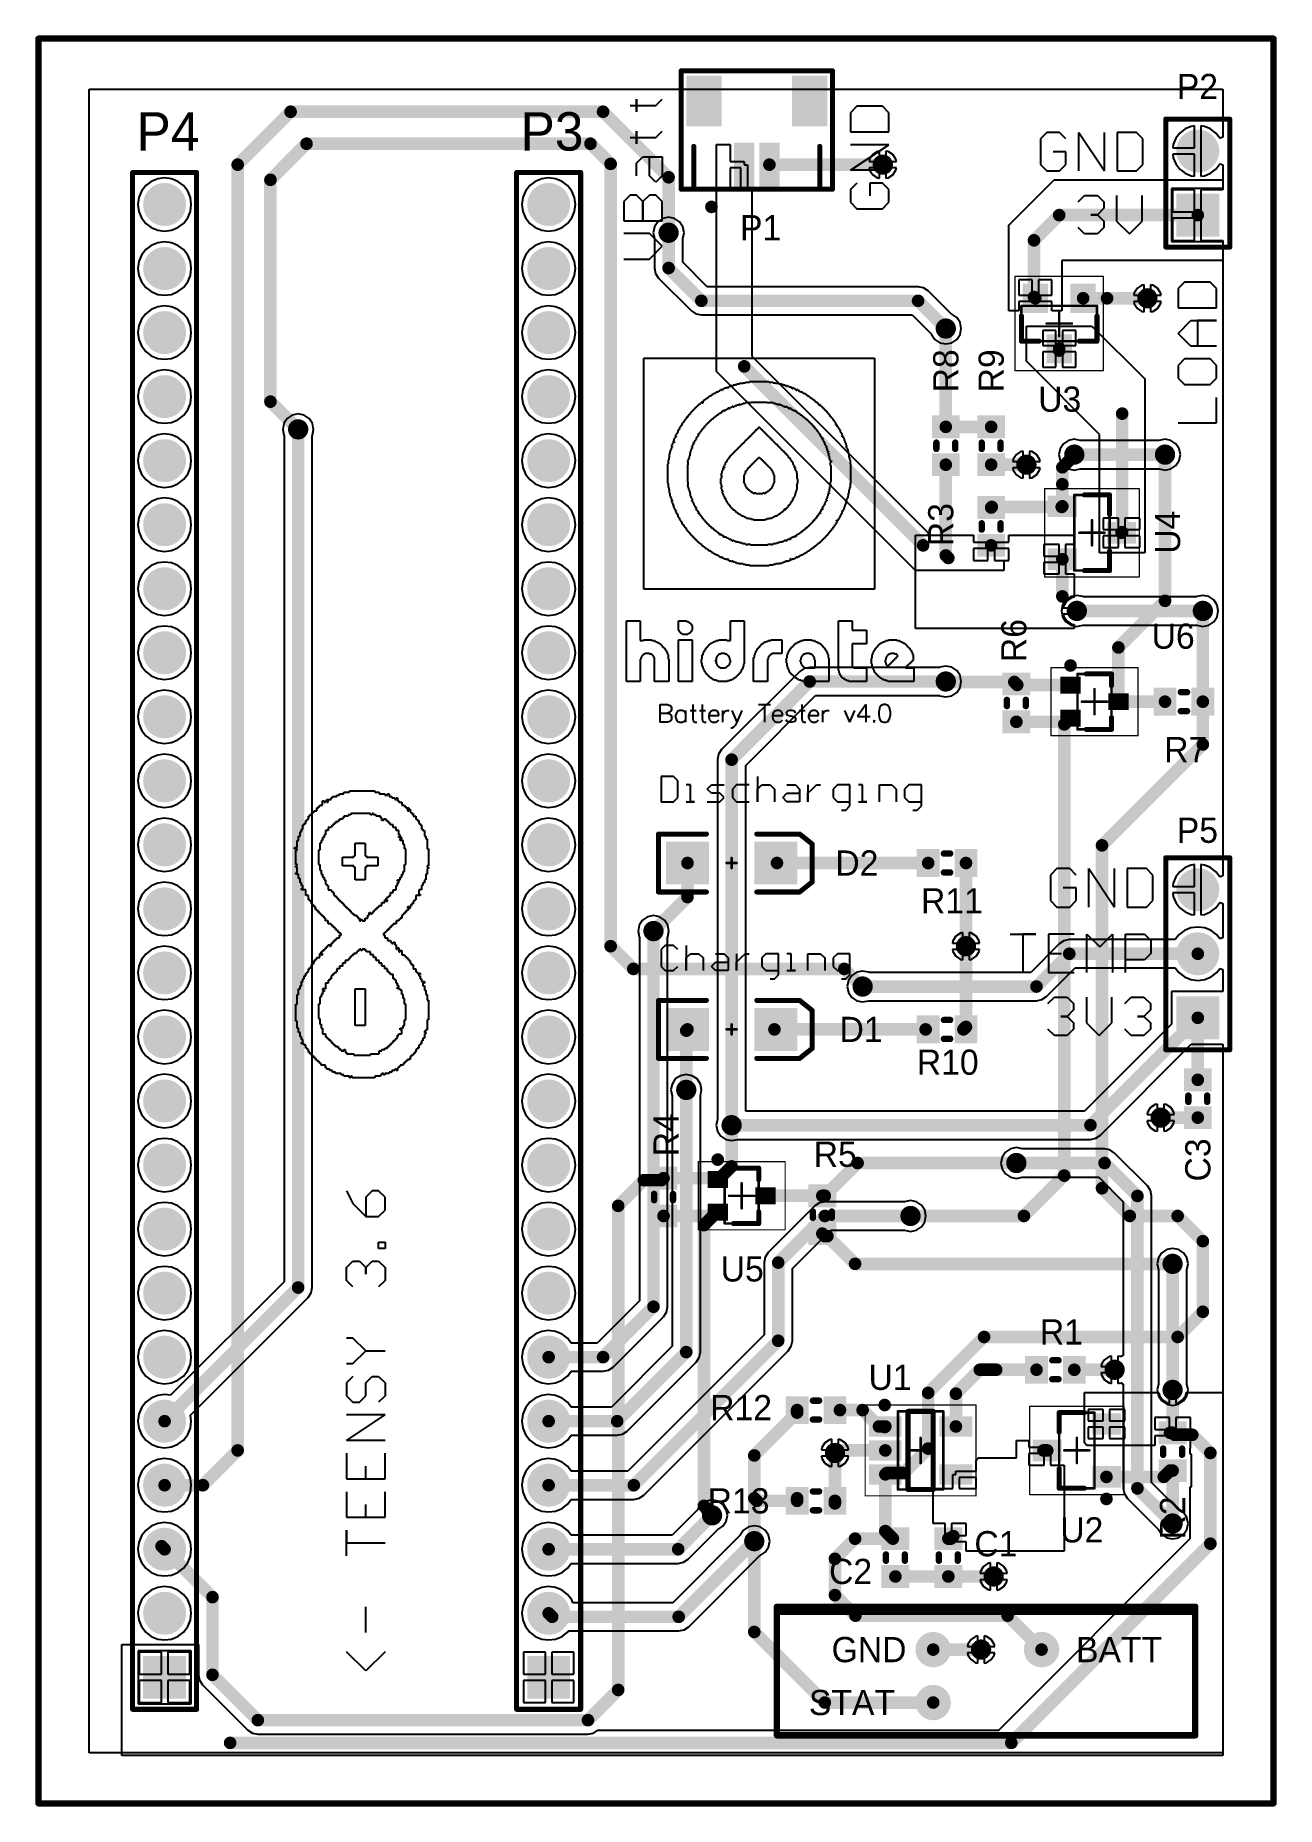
# Model space of a CAD drawing. Header units: millimetres. Extents: x -0.1 to 49.1, y -0.1 to 70.1.
import ezdxf

# ---------------------------------------------------------------- set-up
doc = ezdxf.new("R2010")
doc.units = ezdxf.units.MM
for name, color, linetype in [('BottomLayer', 5, 'Continuous'), ('BottomSolder', 6, 'Continuous'), ('Mechanical1', 6, 'Continuous'), ('Mechanical13', 56, 'Continuous'), ('Mechanical15', 56, 'Continuous'), ('MultiLayer', 9, 'Continuous'), ('TopLayer', 1, 'Continuous'), ('TopOverlay', 2, 'Continuous'), ('TopPaste', 8, 'Continuous'), ('TopSolder', 216, 'Continuous')]:
    doc.layers.add(name, color=color, linetype=linetype)

msp = doc.modelspace()

# ---------------------------------------------------------------- texts
at = {"layer": 'TopOverlay'}
for s, height, p in [('P2', 1, (45.167, 67.6)), ('P4', 1.524, (3.886, 65.557)), ('P3', 1.524, (19.126, 65.557)), ('P1', 1, (27.834, 62)), ('U3', 1, (39.667, 55.2)), ('U6', 1, (44.167, 45.8)), ('R7', 1, (44.667, 41.3)), ('P5', 1, (45.167, 38.1)), ('D2', 1, (31.617, 36.8)), ('R11', 1, (35.017, 35.3)), ('D1', 1, (31.784, 30.2)), ('R10', 1, (34.85, 28.9)), ('R5', 1, (30.759, 25.248)), ('U5', 1, (27.067, 20.7)), ('R1', 1, (39.734, 18.2)), ('U1', 1, (32.934, 16.4)), ('R12', 1, (26.65, 15.2)), ('R13', 1, (26.55, 11.5)), ('U2', 1, (40.542, 10.35)), ('C1', 1, (37.134, 9.8)), ('C2', 1, (31.367, 8.7)), ('GND', 1, (31.467, 5.6)), ('BATT', 1, (41.167, 5.6)), ('STAT', 1, (30.567, 3.5))]:
    msp.add_text(s, height=height, dxfattribs=at).set_placement(p)
for s, p in [('R8', (36.5, 55.967)), ('R9', (38.3, 55.967)), ('R3', (36.3, 49.867)), ('U4', (45.3, 49.567)), ('R6', (39.2, 45.267)), ('R4', (25.4, 25.667)), ('C3', (46.5, 24.667)), ('R2', (45.5, 10.467))]:
    msp.add_text(s, height=1, rotation=90, dxfattribs=at).set_placement(p)

# ---------------------------------------------------------------- blocks, each defined once
blk = doc.blocks.new('R___0603__1608_________1')
at = {"layer": 'TopLayer'}
for points in [[(-0.35, -0.45), (0.35, -0.45), (-0.35, 0.45), (0.35, 0.45)], [(1.15, -0.45), (1.85, -0.45), (1.15, 0.45), (1.85, 0.45)]]:
    blk.add_solid(points, dxfattribs=at)
at = {"layer": 'TopOverlay', "const_width": 0.254}
for points in [[(0.625, 0.375), (0.875, 0.375)], [(0.625, -0.375), (0.875, -0.375)]]:
    blk.add_lwpolyline(points, dxfattribs=at)
at = {"layer": 'TopOverlay', "const_width": 0.127}
for points in [[(0.562, 0.375, 1), (0.689, 0.375, 1)], [(0.811, 0.375, 1), (0.938, 0.375, 1)], [(0.562, -0.375, 1), (0.689, -0.375, 1)], [(0.811, -0.375, 1), (0.938, -0.375, 1)]]:
    blk.add_lwpolyline(points, format="xyb", close=True, dxfattribs=at)
at = {"layer": 'TopPaste'}
for points in [[(-0.35, -0.45), (0.35, -0.45), (-0.35, 0.45), (0.35, 0.45)], [(1.15, -0.45), (1.85, -0.45), (1.15, 0.45), (1.85, 0.45)]]:
    blk.add_solid(points, dxfattribs=at)
at = {"layer": 'TopSolder'}
for points in [[(-0.452, -0.552), (0.452, -0.552), (-0.452, 0.552), (0.452, 0.552)], [(1.048, -0.552), (1.952, -0.552), (1.048, 0.552), (1.952, 0.552)]]:
    blk.add_solid(points, dxfattribs=at)
blk = doc.blocks.new('_________2')
at = {"layer": 'TopLayer', "const_width": 0.6}
blk.add_lwpolyline([(-0.3, 0, 1), (0.3, 0, 1)], format="xyb", close=True, dxfattribs=at)
at = {"layer": 'TopPaste'}
blk.add_lwpolyline([(0, 0, 1), (0, 0, 1)], format="xyb", close=True, dxfattribs=at)
at = {"layer": 'TopSolder', "const_width": 0.702}
blk.add_lwpolyline([(-0.351, 0, 1), (0.351, 0, 1)], format="xyb", close=True, dxfattribs=at)
blk = doc.blocks.new('R___0603__1608_________3')
at = {"layer": 'TopLayer'}
for points in [[(-0.35, -0.45), (0.35, -0.45), (-0.35, 0.45), (0.35, 0.45)], [(1.15, -0.45), (1.85, -0.45), (1.15, 0.45), (1.85, 0.45)]]:
    blk.add_solid(points, dxfattribs=at)
at = {"layer": 'TopOverlay', "const_width": 0.254}
for points in [[(0.625, 0.375), (0.875, 0.375)], [(0.625, -0.375), (0.875, -0.375)]]:
    blk.add_lwpolyline(points, dxfattribs=at)
at = {"layer": 'TopOverlay', "const_width": 0.127}
for points in [[(0.562, 0.375, 1), (0.689, 0.375, 1)], [(0.811, 0.375, 1), (0.938, 0.375, 1)], [(0.562, -0.375, 1), (0.689, -0.375, 1)], [(0.811, -0.375, 1), (0.938, -0.375, 1)]]:
    blk.add_lwpolyline(points, format="xyb", close=True, dxfattribs=at)
at = {"layer": 'TopPaste'}
for points in [[(-0.35, -0.45), (0.35, -0.45), (-0.35, 0.45), (0.35, 0.45)], [(1.15, -0.45), (1.85, -0.45), (1.15, 0.45), (1.85, 0.45)]]:
    blk.add_solid(points, dxfattribs=at)
at = {"layer": 'TopSolder'}
for points in [[(-0.452, -0.552), (0.452, -0.552), (-0.452, 0.552), (0.452, 0.552)], [(1.048, -0.552), (1.952, -0.552), (1.048, 0.552), (1.952, 0.552)]]:
    blk.add_solid(points, dxfattribs=at)
blk = doc.blocks.new('R___0603__1608_________4')
at = {"layer": 'TopLayer'}
for points in [[(-0.35, -0.45), (0.35, -0.45), (-0.35, 0.45), (0.35, 0.45)], [(1.15, -0.45), (1.85, -0.45), (1.15, 0.45), (1.85, 0.45)]]:
    blk.add_solid(points, dxfattribs=at)
at = {"layer": 'TopOverlay', "const_width": 0.254}
for points in [[(0.875, 0.375), (0.625, 0.375)], [(0.875, -0.375), (0.625, -0.375)]]:
    blk.add_lwpolyline(points, dxfattribs=at)
at = {"layer": 'TopOverlay', "const_width": 0.127}
for points in [[(0.562, 0.375, 1), (0.689, 0.375, 1)], [(0.811, 0.375, 1), (0.938, 0.375, 1)], [(0.562, -0.375, 1), (0.689, -0.375, 1)], [(0.811, -0.375, 1), (0.938, -0.375, 1)]]:
    blk.add_lwpolyline(points, format="xyb", close=True, dxfattribs=at)
at = {"layer": 'TopPaste'}
for points in [[(-0.35, -0.45), (0.35, -0.45), (-0.35, 0.45), (0.35, 0.45)], [(1.15, -0.45), (1.85, -0.45), (1.15, 0.45), (1.85, 0.45)]]:
    blk.add_solid(points, dxfattribs=at)
at = {"layer": 'TopSolder'}
for points in [[(-0.452, -0.552), (0.452, -0.552), (-0.452, 0.552), (0.452, 0.552)], [(1.048, -0.552), (1.952, -0.552), (1.048, 0.552), (1.952, 0.552)]]:
    blk.add_solid(points, dxfattribs=at)
blk = doc.blocks.new('R___0603__1608_________5')
at = {"layer": 'TopLayer'}
for points in [[(-0.35, -0.45), (0.35, -0.45), (-0.35, 0.45), (0.35, 0.45)], [(1.15, -0.45), (1.85, -0.45), (1.15, 0.45), (1.85, 0.45)]]:
    blk.add_solid(points, dxfattribs=at)
at = {"layer": 'TopOverlay', "const_width": 0.254}
for points in [[(0.625, 0.375), (0.875, 0.375)], [(0.625, -0.375), (0.875, -0.375)]]:
    blk.add_lwpolyline(points, dxfattribs=at)
at = {"layer": 'TopOverlay', "const_width": 0.127}
for points in [[(0.562, 0.375, 1), (0.689, 0.375, 1)], [(0.811, 0.375, 1), (0.938, 0.375, 1)], [(0.562, -0.375, 1), (0.689, -0.375, 1)], [(0.811, -0.375, 1), (0.938, -0.375, 1)]]:
    blk.add_lwpolyline(points, format="xyb", close=True, dxfattribs=at)
at = {"layer": 'TopPaste'}
for points in [[(-0.35, -0.45), (0.35, -0.45), (-0.35, 0.45), (0.35, 0.45)], [(1.15, -0.45), (1.85, -0.45), (1.15, 0.45), (1.85, 0.45)]]:
    blk.add_solid(points, dxfattribs=at)
at = {"layer": 'TopSolder'}
for points in [[(-0.452, -0.552), (0.452, -0.552), (-0.452, 0.552), (0.452, 0.552)], [(1.048, -0.552), (1.952, -0.552), (1.048, 0.552), (1.952, 0.552)]]:
    blk.add_solid(points, dxfattribs=at)
blk = doc.blocks.new('C___0603__1608_________6')
at = {"layer": 'TopLayer'}
for points in [[(-0.35, -0.45), (0.35, -0.45), (-0.35, 0.45), (0.35, 0.45)], [(1.15, -0.45), (1.85, -0.45), (1.15, 0.45), (1.85, 0.45)]]:
    blk.add_solid(points, dxfattribs=at)
at = {"layer": 'TopOverlay', "const_width": 0.254}
for points in [[(0.625, 0.375), (0.875, 0.375)], [(0.625, -0.375), (0.875, -0.375)]]:
    blk.add_lwpolyline(points, dxfattribs=at)
at = {"layer": 'TopOverlay', "const_width": 0.127}
for points in [[(0.562, 0.375, 1), (0.689, 0.375, 1)], [(0.811, 0.375, 1), (0.938, 0.375, 1)], [(0.562, -0.375, 1), (0.689, -0.375, 1)], [(0.811, -0.375, 1), (0.938, -0.375, 1)]]:
    blk.add_lwpolyline(points, format="xyb", close=True, dxfattribs=at)
at = {"layer": 'TopPaste'}
for points in [[(-0.35, -0.45), (0.35, -0.45), (-0.35, 0.45), (0.35, 0.45)], [(1.15, -0.45), (1.85, -0.45), (1.15, 0.45), (1.85, 0.45)]]:
    blk.add_solid(points, dxfattribs=at)
at = {"layer": 'TopSolder'}
for points in [[(-0.452, -0.552), (0.452, -0.552), (-0.452, 0.552), (0.452, 0.552)], [(1.048, -0.552), (1.952, -0.552), (1.048, 0.552), (1.952, 0.552)]]:
    blk.add_solid(points, dxfattribs=at)
blk = doc.blocks.new('HDR1X3_7')
at = {"layer": 'BottomLayer', "const_width": 0.75}
for points in [[(2.165, 0, 1), (2.915, 0, 1)], [(4.705, 0, 1), (5.455, 0, 1)]]:
    blk.add_lwpolyline(points, format="xyb", close=True, dxfattribs=at)
at = {"layer": 'BottomLayer'}
blk.add_solid([(-0.75, -0.75), (0.75, -0.75), (-0.75, 0.75), (0.75, 0.75)], dxfattribs=at)
at = {"layer": 'BottomSolder', "const_width": 0.852}
for points in [[(2.114, 0, 1), (2.966, 0, 1)], [(4.654, 0, 1), (5.506, 0, 1)]]:
    blk.add_lwpolyline(points, format="xyb", close=True, dxfattribs=at)
at = {"layer": 'BottomSolder'}
blk.add_solid([(-0.852, -0.852), (0.852, -0.852), (-0.852, 0.852), (0.852, 0.852)], dxfattribs=at)
at = {"layer": 'MultiLayer', "const_width": 0.75}
for points in [[(2.165, 0, 1), (2.915, 0, 1)], [(4.705, 0, 1), (5.455, 0, 1)]]:
    blk.add_lwpolyline(points, format="xyb", close=True, dxfattribs=at)
at = {"layer": 'MultiLayer'}
blk.add_solid([(-0.75, -0.75), (0.75, -0.75), (-0.75, 0.75), (0.75, 0.75)], dxfattribs=at)
at = {"layer": 'TopLayer', "const_width": 0.75}
for points in [[(2.165, 0, 1), (2.915, 0, 1)], [(4.705, 0, 1), (5.455, 0, 1)]]:
    blk.add_lwpolyline(points, format="xyb", close=True, dxfattribs=at)
at = {"layer": 'TopLayer'}
blk.add_solid([(-0.75, -0.75), (0.75, -0.75), (-0.75, 0.75), (0.75, 0.75)], dxfattribs=at)
at = {"layer": 'TopOverlay', "const_width": 0.2}
for points in [[(-1.27, 1.27), (-1.27, -1.27)], [(-1.27, 1.27), (6.35, 1.27)], [(6.35, 1.27), (6.35, -1.27)], [(-1.27, -1.27), (6.35, -1.27)]]:
    blk.add_lwpolyline(points, dxfattribs=at)
at = {"layer": 'TopOverlay', "const_width": 0.1}
for points in [[(-1.32, 1.27, 1), (-1.22, 1.27, 1)], [(-1.32, 1.27, 1), (-1.22, 1.27, 1)], [(6.3, 1.27, 1), (6.4, 1.27, 1)], [(6.3, 1.27, 1), (6.4, 1.27, 1)], [(-1.32, -1.27, 1), (-1.22, -1.27, 1)], [(-1.32, -1.27, 1), (-1.22, -1.27, 1)], [(6.3, -1.27, 1), (6.4, -1.27, 1)], [(6.3, -1.27, 1), (6.4, -1.27, 1)]]:
    blk.add_lwpolyline(points, format="xyb", close=True, dxfattribs=at)
at = {"layer": 'TopSolder', "const_width": 0.852}
for points in [[(2.114, 0, 1), (2.966, 0, 1)], [(4.654, 0, 1), (5.506, 0, 1)]]:
    blk.add_lwpolyline(points, format="xyb", close=True, dxfattribs=at)
at = {"layer": 'TopSolder'}
blk.add_solid([(-0.852, -0.852), (0.852, -0.852), (-0.852, 0.852), (0.852, 0.852)], dxfattribs=at)
blk = doc.blocks.new('SOT105P240X110_3N_8')
at = {"layer": 'Mechanical13', "const_width": 0.1}
for points in [[(-0.7, 1.5), (-0.7, -1.5)], [(0.7, 1.5), (-0.7, 1.5)], [(0.7, 1.5), (0.7, -1.5)], [(0.7, -1.5), (-0.7, -1.5)]]:
    blk.add_lwpolyline(points, dxfattribs=at)
at = {"layer": 'Mechanical13', "const_width": 0.05}
for points in [[(-0.725, 1.5, 1), (-0.675, 1.5, 1)], [(-0.725, 1.5, 1), (-0.675, 1.5, 1)], [(0.675, 1.5, 1), (0.725, 1.5, 1)], [(0.675, 1.5, 1), (0.725, 1.5, 1)], [(-0.725, -1.5, 1), (-0.675, -1.5, 1)], [(-0.725, -1.5, 1), (-0.675, -1.5, 1)], [(0.675, -1.5, 1), (0.725, -1.5, 1)], [(0.675, -1.5, 1), (0.725, -1.5, 1)]]:
    blk.add_lwpolyline(points, format="xyb", close=True, dxfattribs=at)
at = {"layer": 'Mechanical15'}
for points, const_width in [([(-1.875, 1.75), (-1.875, -1.75)], 0.05), ([(1.875, 1.75), (-1.875, 1.75)], 0.05), ([(1.875, 1.75), (1.875, -1.75)], 0.05), ([(0.5, 0), (-0.5, 0)], 0.1), ([(0, 0.5), (0, -0.5)], 0.1), ([(1.875, -1.75), (-1.875, -1.75)], 0.05)]:
    blk.add_lwpolyline(points, dxfattribs=dict(at, const_width=const_width))
for points, const_width in [([(-1.887, 1.75, 1), (-1.863, 1.75, 1)], 0.025), ([(-1.887, 1.75, 1), (-1.863, 1.75, 1)], 0.025), ([(1.863, 1.75, 1), (1.887, 1.75, 1)], 0.025), ([(1.863, 1.75, 1), (1.887, 1.75, 1)], 0.025), ([(-0.525, 0, 1), (-0.475, 0, 1)], 0.05), ([(-0.025, 0.5, 1), (0.025, 0.5, 1)], 0.05), ([(0.475, 0, 1), (0.525, 0, 1)], 0.05), ([(-0.025, -0.5, 1), (0.025, -0.5, 1)], 0.05), ([(-1.887, -1.75, 1), (-1.863, -1.75, 1)], 0.025), ([(-1.887, -1.75, 1), (-1.863, -1.75, 1)], 0.025), ([(1.863, -1.75, 1), (1.887, -1.75, 1)], 0.025), ([(1.863, -1.75, 1), (1.887, -1.75, 1)], 0.025)]:
    blk.add_lwpolyline(points, format="xyb", close=True, dxfattribs=dict(at, const_width=const_width))
at = {"layer": 'TopLayer'}
for points in [[(-0.7, 0.725), (-0.7, 1.375), (-1.65, 0.725), (-1.65, 1.375)], [(1.65, -0.325), (1.65, 0.325), (0.7, -0.325), (0.7, 0.325)], [(-0.7, -1.375), (-0.7, -0.725), (-1.65, -1.375), (-1.65, -0.725)]]:
    blk.add_solid(points, dxfattribs=at)
at = {"layer": 'TopOverlay'}
for points, const_width in [([(-1.05, 1.925, 1), (-1.3, 1.925, 1)], 0.25), ([(-1.362, 1.925, 1), (-1.238, 1.925, 1)], 0.125), ([(-1.112, 1.925, 1), (-0.987, 1.925, 1)], 0.125), ([(-0.35, 1.5, 1), (-0.25, 1.5, 1)], 0.1), ([(0.65, 1.5, 1), (0.75, 1.5, 1)], 0.1), ([(0.65, 1.5, 1), (0.75, 1.5, 1)], 0.1), ([(0.65, 0.725, 1), (0.75, 0.725, 1)], 0.1), ([(0.65, -0.725, 1), (0.75, -0.725, 1)], 0.1), ([(-0.35, -1.5, 1), (-0.25, -1.5, 1)], 0.1), ([(0.65, -1.5, 1), (0.75, -1.5, 1)], 0.1), ([(0.65, -1.5, 1), (0.75, -1.5, 1)], 0.1)]:
    blk.add_lwpolyline(points, format="xyb", close=True, dxfattribs=dict(at, const_width=const_width))
at = {"layer": 'TopOverlay', "const_width": 0.2}
for points in [[(0.7, 1.5), (-0.3, 1.5)], [(0.7, 1.5), (0.7, 0.725)], [(0.7, -0.725), (0.7, -1.5)], [(0.7, -1.5), (-0.3, -1.5)]]:
    blk.add_lwpolyline(points, dxfattribs=at)
at = {"layer": 'TopPaste'}
for points in [[(-0.7, 0.725), (-0.7, 1.375), (-1.65, 0.725), (-1.65, 1.375)], [(1.65, -0.325), (1.65, 0.325), (0.7, -0.325), (0.7, 0.325)], [(-0.7, -1.375), (-0.7, -0.725), (-1.65, -1.375), (-1.65, -0.725)]]:
    blk.add_solid(points, dxfattribs=at)
at = {"layer": 'TopSolder'}
for points in [[(-0.598, 0.623), (-0.598, 1.477), (-1.752, 0.623), (-1.752, 1.477)], [(1.752, -0.427), (1.752, 0.427), (0.598, -0.427), (0.598, 0.427)], [(-0.598, -1.477), (-0.598, -0.623), (-1.752, -1.477), (-1.752, -0.623)]]:
    blk.add_solid(points, dxfattribs=at)
blk = doc.blocks.new('DMN63D8LW_9')
at = {"layer": 'Mechanical13', "const_width": 0.1}
for points in [[(-0.675, -1.1), (-0.675, 1.1)], [(-0.675, 1.1), (0.675, 1.1)], [(0.675, -1.1), (0.675, 1.1)], [(-0.675, -1.1), (0.675, -1.1)]]:
    blk.add_lwpolyline(points, dxfattribs=at)
at = {"layer": 'Mechanical13', "const_width": 0.05}
for points in [[(-0.7, 1.1, 1), (-0.65, 1.1, 1)], [(-0.7, 1.1, 1), (-0.65, 1.1, 1)], [(0.65, 1.1, 1), (0.7, 1.1, 1)], [(0.65, 1.1, 1), (0.7, 1.1, 1)], [(-0.7, -1.1, 1), (-0.65, -1.1, 1)], [(-0.7, -1.1, 1), (-0.65, -1.1, 1)], [(0.65, -1.1, 1), (0.7, -1.1, 1)], [(0.65, -1.1, 1), (0.7, -1.1, 1)]]:
    blk.add_lwpolyline(points, format="xyb", close=True, dxfattribs=at)
at = {"layer": 'Mechanical15'}
for points, const_width in [([(-1.725, -1.35), (-1.725, 1.35)], 0.05), ([(-1.725, 1.35), (1.725, 1.35)], 0.05), ([(1.725, -1.35), (1.725, 1.35)], 0.05), ([(-0.5, 0), (0.5, 0)], 0.1), ([(0, -0.5), (0, 0.5)], 0.1), ([(-1.725, -1.35), (1.725, -1.35)], 0.05)]:
    blk.add_lwpolyline(points, dxfattribs=dict(at, const_width=const_width))
for points, const_width in [([(-1.737, 1.35, 1), (-1.713, 1.35, 1)], 0.025), ([(-1.737, 1.35, 1), (-1.713, 1.35, 1)], 0.025), ([(1.713, 1.35, 1), (1.737, 1.35, 1)], 0.025), ([(1.713, 1.35, 1), (1.737, 1.35, 1)], 0.025), ([(-0.525, 0, 1), (-0.475, 0, 1)], 0.05), ([(-0.025, 0.5, 1), (0.025, 0.5, 1)], 0.05), ([(0.475, 0, 1), (0.525, 0, 1)], 0.05), ([(-0.025, -0.5, 1), (0.025, -0.5, 1)], 0.05), ([(-1.737, -1.35, 1), (-1.713, -1.35, 1)], 0.025), ([(-1.737, -1.35, 1), (-1.713, -1.35, 1)], 0.025), ([(1.713, -1.35, 1), (1.737, -1.35, 1)], 0.025), ([(1.713, -1.35, 1), (1.737, -1.35, 1)], 0.025)]:
    blk.add_lwpolyline(points, format="xyb", close=True, dxfattribs=dict(at, const_width=const_width))
at = {"layer": 'TopLayer'}
for points in [[(-0.65, 0.415), (-0.65, 0.885), (-1.25, 0.415), (-1.25, 0.885)], [(1.25, -0.235), (1.25, 0.235), (0.65, -0.235), (0.65, 0.235)], [(-0.65, -0.885), (-0.65, -0.415), (-1.25, -0.885), (-1.25, -0.415)]]:
    blk.add_solid(points, dxfattribs=at)
at = {"layer": 'TopOverlay'}
for points, const_width in [([(-0.825, 1.435, 1), (-1.075, 1.435, 1)], 0.25), ([(-1.138, 1.435, 1), (-1.013, 1.435, 1)], 0.125), ([(-0.887, 1.435, 1), (-0.763, 1.435, 1)], 0.125), ([(-0.375, 1.1, 1), (-0.275, 1.1, 1)], 0.1), ([(0.625, 1.1, 1), (0.725, 1.1, 1)], 0.1), ([(0.625, 1.1, 1), (0.725, 1.1, 1)], 0.1), ([(0.625, 0.635, 1), (0.725, 0.635, 1)], 0.1), ([(0.625, -0.635, 1), (0.725, -0.635, 1)], 0.1), ([(-0.375, -1.1, 1), (-0.275, -1.1, 1)], 0.1), ([(0.625, -1.1, 1), (0.725, -1.1, 1)], 0.1), ([(0.625, -1.1, 1), (0.725, -1.1, 1)], 0.1)]:
    blk.add_lwpolyline(points, format="xyb", close=True, dxfattribs=dict(at, const_width=const_width))
at = {"layer": 'TopOverlay', "const_width": 0.2}
for points in [[(-0.325, 1.1), (0.675, 1.1)], [(0.675, 0.635), (0.675, 1.1)], [(0.675, -1.1), (0.675, -0.635)], [(-0.325, -1.1), (0.675, -1.1)]]:
    blk.add_lwpolyline(points, dxfattribs=at)
at = {"layer": 'TopPaste'}
for points in [[(-0.65, 0.415), (-0.65, 0.885), (-1.25, 0.415), (-1.25, 0.885)], [(1.25, -0.235), (1.25, 0.235), (0.65, -0.235), (0.65, 0.235)], [(-0.65, -0.885), (-0.65, -0.415), (-1.25, -0.885), (-1.25, -0.415)]]:
    blk.add_solid(points, dxfattribs=at)
at = {"layer": 'TopSolder'}
for points in [[(-0.548, 0.313), (-0.548, 0.987), (-1.352, 0.313), (-1.352, 0.987)], [(1.352, -0.337), (1.352, 0.337), (0.548, -0.337), (0.548, 0.337)], [(-0.548, -0.987), (-0.548, -0.313), (-1.352, -0.987), (-1.352, -0.313)]]:
    blk.add_solid(points, dxfattribs=at)
blk = doc.blocks.new('DMN63D8LW_10')
at = {"layer": 'Mechanical13', "const_width": 0.1}
for points in [[(-0.675, -1.1), (-0.675, 1.1)], [(-0.675, 1.1), (0.675, 1.1)], [(0.675, -1.1), (0.675, 1.1)], [(-0.675, -1.1), (0.675, -1.1)]]:
    blk.add_lwpolyline(points, dxfattribs=at)
at = {"layer": 'Mechanical13', "const_width": 0.05}
for points in [[(-0.7, 1.1, 1), (-0.65, 1.1, 1)], [(-0.7, 1.1, 1), (-0.65, 1.1, 1)], [(0.65, 1.1, 1), (0.7, 1.1, 1)], [(0.65, 1.1, 1), (0.7, 1.1, 1)], [(-0.7, -1.1, 1), (-0.65, -1.1, 1)], [(-0.7, -1.1, 1), (-0.65, -1.1, 1)], [(0.65, -1.1, 1), (0.7, -1.1, 1)], [(0.65, -1.1, 1), (0.7, -1.1, 1)]]:
    blk.add_lwpolyline(points, format="xyb", close=True, dxfattribs=at)
at = {"layer": 'Mechanical15'}
for points, const_width in [([(-1.725, -1.35), (-1.725, 1.35)], 0.05), ([(-1.725, 1.35), (1.725, 1.35)], 0.05), ([(1.725, -1.35), (1.725, 1.35)], 0.05), ([(-0.5, 0), (0.5, 0)], 0.1), ([(0, -0.5), (0, 0.5)], 0.1), ([(-1.725, -1.35), (1.725, -1.35)], 0.05)]:
    blk.add_lwpolyline(points, dxfattribs=dict(at, const_width=const_width))
for points, const_width in [([(-1.737, 1.35, 1), (-1.713, 1.35, 1)], 0.025), ([(-1.737, 1.35, 1), (-1.713, 1.35, 1)], 0.025), ([(1.713, 1.35, 1), (1.737, 1.35, 1)], 0.025), ([(1.713, 1.35, 1), (1.737, 1.35, 1)], 0.025), ([(-0.525, 0, 1), (-0.475, 0, 1)], 0.05), ([(-0.025, 0.5, 1), (0.025, 0.5, 1)], 0.05), ([(0.475, 0, 1), (0.525, 0, 1)], 0.05), ([(-0.025, -0.5, 1), (0.025, -0.5, 1)], 0.05), ([(-1.737, -1.35, 1), (-1.713, -1.35, 1)], 0.025), ([(-1.737, -1.35, 1), (-1.713, -1.35, 1)], 0.025), ([(1.713, -1.35, 1), (1.737, -1.35, 1)], 0.025), ([(1.713, -1.35, 1), (1.737, -1.35, 1)], 0.025)]:
    blk.add_lwpolyline(points, format="xyb", close=True, dxfattribs=dict(at, const_width=const_width))
at = {"layer": 'TopLayer'}
for points in [[(-0.65, 0.415), (-0.65, 0.885), (-1.25, 0.415), (-1.25, 0.885)], [(1.25, -0.235), (1.25, 0.235), (0.65, -0.235), (0.65, 0.235)], [(-0.65, -0.885), (-0.65, -0.415), (-1.25, -0.885), (-1.25, -0.415)]]:
    blk.add_solid(points, dxfattribs=at)
at = {"layer": 'TopOverlay'}
for points, const_width in [([(-0.825, 1.435, 1), (-1.075, 1.435, 1)], 0.25), ([(-1.138, 1.435, 1), (-1.013, 1.435, 1)], 0.125), ([(-0.887, 1.435, 1), (-0.763, 1.435, 1)], 0.125), ([(-0.375, 1.1, 1), (-0.275, 1.1, 1)], 0.1), ([(0.625, 1.1, 1), (0.725, 1.1, 1)], 0.1), ([(0.625, 1.1, 1), (0.725, 1.1, 1)], 0.1), ([(0.625, 0.635, 1), (0.725, 0.635, 1)], 0.1), ([(0.625, -0.635, 1), (0.725, -0.635, 1)], 0.1), ([(-0.375, -1.1, 1), (-0.275, -1.1, 1)], 0.1), ([(0.625, -1.1, 1), (0.725, -1.1, 1)], 0.1), ([(0.625, -1.1, 1), (0.725, -1.1, 1)], 0.1)]:
    blk.add_lwpolyline(points, format="xyb", close=True, dxfattribs=dict(at, const_width=const_width))
at = {"layer": 'TopOverlay', "const_width": 0.2}
for points in [[(-0.325, 1.1), (0.675, 1.1)], [(0.675, 0.635), (0.675, 1.1)], [(0.675, -1.1), (0.675, -0.635)], [(-0.325, -1.1), (0.675, -1.1)]]:
    blk.add_lwpolyline(points, dxfattribs=at)
at = {"layer": 'TopPaste'}
for points in [[(-0.65, 0.415), (-0.65, 0.885), (-1.25, 0.415), (-1.25, 0.885)], [(1.25, -0.235), (1.25, 0.235), (0.65, -0.235), (0.65, 0.235)], [(-0.65, -0.885), (-0.65, -0.415), (-1.25, -0.885), (-1.25, -0.415)]]:
    blk.add_solid(points, dxfattribs=at)
at = {"layer": 'TopSolder'}
for points in [[(-0.548, 0.313), (-0.548, 0.987), (-1.352, 0.313), (-1.352, 0.987)], [(1.352, -0.337), (1.352, 0.337), (0.548, -0.337), (0.548, 0.337)], [(-0.548, -0.987), (-0.548, -0.313), (-1.352, -0.987), (-1.352, -0.313)]]:
    blk.add_solid(points, dxfattribs=at)
blk = doc.blocks.new('R___0603__1608_________11')
at = {"layer": 'TopLayer'}
for points in [[(-0.35, -0.45), (0.35, -0.45), (-0.35, 0.45), (0.35, 0.45)], [(1.15, -0.45), (1.85, -0.45), (1.15, 0.45), (1.85, 0.45)]]:
    blk.add_solid(points, dxfattribs=at)
at = {"layer": 'TopOverlay', "const_width": 0.254}
for points in [[(0.875, 0.375), (0.625, 0.375)], [(0.875, -0.375), (0.625, -0.375)]]:
    blk.add_lwpolyline(points, dxfattribs=at)
at = {"layer": 'TopOverlay', "const_width": 0.127}
for points in [[(0.562, 0.375, 1), (0.689, 0.375, 1)], [(0.811, 0.375, 1), (0.938, 0.375, 1)], [(0.562, -0.375, 1), (0.689, -0.375, 1)], [(0.811, -0.375, 1), (0.938, -0.375, 1)]]:
    blk.add_lwpolyline(points, format="xyb", close=True, dxfattribs=at)
at = {"layer": 'TopPaste'}
for points in [[(-0.35, -0.45), (0.35, -0.45), (-0.35, 0.45), (0.35, 0.45)], [(1.15, -0.45), (1.85, -0.45), (1.15, 0.45), (1.85, 0.45)]]:
    blk.add_solid(points, dxfattribs=at)
at = {"layer": 'TopSolder'}
for points in [[(-0.452, -0.552), (0.452, -0.552), (-0.452, 0.552), (0.452, 0.552)], [(1.048, -0.552), (1.952, -0.552), (1.048, 0.552), (1.952, 0.552)]]:
    blk.add_solid(points, dxfattribs=at)
blk = doc.blocks.new('R___0603__1608_________12')
at = {"layer": 'TopLayer'}
for points in [[(-0.35, -0.45), (0.35, -0.45), (-0.35, 0.45), (0.35, 0.45)], [(1.15, -0.45), (1.85, -0.45), (1.15, 0.45), (1.85, 0.45)]]:
    blk.add_solid(points, dxfattribs=at)
at = {"layer": 'TopOverlay', "const_width": 0.254}
for points in [[(0.875, 0.375), (0.625, 0.375)], [(0.875, -0.375), (0.625, -0.375)]]:
    blk.add_lwpolyline(points, dxfattribs=at)
at = {"layer": 'TopOverlay', "const_width": 0.127}
for points in [[(0.562, 0.375, 1), (0.689, 0.375, 1)], [(0.811, 0.375, 1), (0.938, 0.375, 1)], [(0.562, -0.375, 1), (0.689, -0.375, 1)], [(0.811, -0.375, 1), (0.938, -0.375, 1)]]:
    blk.add_lwpolyline(points, format="xyb", close=True, dxfattribs=at)
at = {"layer": 'TopPaste'}
for points in [[(-0.35, -0.45), (0.35, -0.45), (-0.35, 0.45), (0.35, 0.45)], [(1.15, -0.45), (1.85, -0.45), (1.15, 0.45), (1.85, 0.45)]]:
    blk.add_solid(points, dxfattribs=at)
at = {"layer": 'TopSolder'}
for points in [[(-0.452, -0.552), (0.452, -0.552), (-0.452, 0.552), (0.452, 0.552)], [(1.048, -0.552), (1.952, -0.552), (1.048, 0.552), (1.952, 0.552)]]:
    blk.add_solid(points, dxfattribs=at)
blk = doc.blocks.new('R___0603__1608_________13')
at = {"layer": 'TopLayer'}
for points in [[(-0.35, -0.45), (0.35, -0.45), (-0.35, 0.45), (0.35, 0.45)], [(1.15, -0.45), (1.85, -0.45), (1.15, 0.45), (1.85, 0.45)]]:
    blk.add_solid(points, dxfattribs=at)
at = {"layer": 'TopOverlay', "const_width": 0.254}
for points in [[(0.625, 0.375), (0.875, 0.375)], [(0.625, -0.375), (0.875, -0.375)]]:
    blk.add_lwpolyline(points, dxfattribs=at)
at = {"layer": 'TopOverlay', "const_width": 0.127}
for points in [[(0.562, 0.375, 1), (0.689, 0.375, 1)], [(0.811, 0.375, 1), (0.938, 0.375, 1)], [(0.562, -0.375, 1), (0.689, -0.375, 1)], [(0.811, -0.375, 1), (0.938, -0.375, 1)]]:
    blk.add_lwpolyline(points, format="xyb", close=True, dxfattribs=at)
at = {"layer": 'TopPaste'}
for points in [[(-0.35, -0.45), (0.35, -0.45), (-0.35, 0.45), (0.35, 0.45)], [(1.15, -0.45), (1.85, -0.45), (1.15, 0.45), (1.85, 0.45)]]:
    blk.add_solid(points, dxfattribs=at)
at = {"layer": 'TopSolder'}
for points in [[(-0.452, -0.552), (0.452, -0.552), (-0.452, 0.552), (0.452, 0.552)], [(1.048, -0.552), (1.952, -0.552), (1.048, 0.552), (1.952, 0.552)]]:
    blk.add_solid(points, dxfattribs=at)
blk = doc.blocks.new('R___0603__1608_________14')
at = {"layer": 'TopLayer'}
for points in [[(-0.35, -0.45), (0.35, -0.45), (-0.35, 0.45), (0.35, 0.45)], [(1.15, -0.45), (1.85, -0.45), (1.15, 0.45), (1.85, 0.45)]]:
    blk.add_solid(points, dxfattribs=at)
at = {"layer": 'TopOverlay', "const_width": 0.254}
for points in [[(0.875, 0.375), (0.625, 0.375)], [(0.875, -0.375), (0.625, -0.375)]]:
    blk.add_lwpolyline(points, dxfattribs=at)
at = {"layer": 'TopOverlay', "const_width": 0.127}
for points in [[(0.562, 0.375, 1), (0.689, 0.375, 1)], [(0.811, 0.375, 1), (0.938, 0.375, 1)], [(0.562, -0.375, 1), (0.689, -0.375, 1)], [(0.811, -0.375, 1), (0.938, -0.375, 1)]]:
    blk.add_lwpolyline(points, format="xyb", close=True, dxfattribs=at)
at = {"layer": 'TopPaste'}
for points in [[(-0.35, -0.45), (0.35, -0.45), (-0.35, 0.45), (0.35, 0.45)], [(1.15, -0.45), (1.85, -0.45), (1.15, 0.45), (1.85, 0.45)]]:
    blk.add_solid(points, dxfattribs=at)
at = {"layer": 'TopSolder'}
for points in [[(-0.452, -0.552), (0.452, -0.552), (-0.452, 0.552), (0.452, 0.552)], [(1.048, -0.552), (1.952, -0.552), (1.048, 0.552), (1.952, 0.552)]]:
    blk.add_solid(points, dxfattribs=at)
blk = doc.blocks.new('_________15')
at = {"layer": 'TopLayer', "const_width": 0.6}
blk.add_lwpolyline([(-0.3, 0, 1), (0.3, 0, 1)], format="xyb", close=True, dxfattribs=at)
at = {"layer": 'TopPaste'}
blk.add_lwpolyline([(0, 0, 1), (0, 0, 1)], format="xyb", close=True, dxfattribs=at)
at = {"layer": 'TopSolder', "const_width": 0.702}
blk.add_lwpolyline([(-0.351, 0, 1), (0.351, 0, 1)], format="xyb", close=True, dxfattribs=at)
blk = doc.blocks.new('SOT23127P600_8N_16')
at = {"layer": 'Mechanical13', "const_width": 0.1}
for points in [[(-0.9, -1.55), (-0.9, 1.55)], [(-0.9, 1.55), (0.9, 1.55)], [(0.9, -1.55), (0.9, 1.55)], [(-0.9, -1.55), (0.9, -1.55)]]:
    blk.add_lwpolyline(points, dxfattribs=at)
at = {"layer": 'Mechanical13', "const_width": 0.05}
for points in [[(-0.925, 1.55, 1), (-0.875, 1.55, 1)], [(-0.925, 1.55, 1), (-0.875, 1.55, 1)], [(0.875, 1.55, 1), (0.925, 1.55, 1)], [(0.875, 1.55, 1), (0.925, 1.55, 1)], [(-0.925, -1.55, 1), (-0.875, -1.55, 1)], [(-0.925, -1.55, 1), (-0.875, -1.55, 1)], [(0.875, -1.55, 1), (0.925, -1.55, 1)], [(0.875, -1.55, 1), (0.925, -1.55, 1)]]:
    blk.add_lwpolyline(points, format="xyb", close=True, dxfattribs=at)
at = {"layer": 'Mechanical15'}
for points, const_width in [([(-2.2, -1.8), (-2.2, 1.8)], 0.05), ([(-2.2, 1.8), (2.2, 1.8)], 0.05), ([(2.2, -1.8), (2.2, 1.8)], 0.05), ([(-0.5, 0), (0.5, 0)], 0.1), ([(0, -0.5), (0, 0.5)], 0.1), ([(-2.2, -1.8), (2.2, -1.8)], 0.05)]:
    blk.add_lwpolyline(points, dxfattribs=dict(at, const_width=const_width))
for points, const_width in [([(-2.213, 1.8, 1), (-2.188, 1.8, 1)], 0.025), ([(-2.213, 1.8, 1), (-2.188, 1.8, 1)], 0.025), ([(2.187, 1.8, 1), (2.212, 1.8, 1)], 0.025), ([(2.187, 1.8, 1), (2.212, 1.8, 1)], 0.025), ([(-0.525, 0, 1), (-0.475, 0, 1)], 0.05), ([(-0.025, 0.5, 1), (0.025, 0.5, 1)], 0.05), ([(0.475, 0, 1), (0.525, 0, 1)], 0.05), ([(-0.025, -0.5, 1), (0.025, -0.5, 1)], 0.05), ([(-2.213, -1.8, 1), (-2.188, -1.8, 1)], 0.025), ([(-2.213, -1.8, 1), (-2.188, -1.8, 1)], 0.025), ([(2.187, -1.8, 1), (2.212, -1.8, 1)], 0.025), ([(2.187, -1.8, 1), (2.212, -1.8, 1)], 0.025)]:
    blk.add_lwpolyline(points, format="xyb", close=True, dxfattribs=dict(at, const_width=const_width))
at = {"layer": 'TopLayer'}
for points in [[(-0.85, 0.65), (-0.85, 1.25), (-1.95, 0.65), (-1.95, 1.25)], [(1.95, 0.65), (1.95, 1.25), (0.85, 0.65), (0.85, 1.25)], [(-0.85, -0.3), (-0.85, 0.3), (-1.95, -0.3), (-1.95, 0.3)], [(-0.85, -1.25), (-0.85, -0.65), (-1.95, -1.25), (-1.95, -0.65)], [(1.95, -1.25), (1.95, -0.65), (0.85, -1.25), (0.85, -0.65)]]:
    blk.add_solid(points, dxfattribs=at)
at = {"layer": 'TopOverlay'}
for points, const_width in [([(-1.3, 1.8, 1), (-1.55, 1.8, 1)], 0.25), ([(-1.613, 1.8, 1), (-1.488, 1.8, 1)], 0.125), ([(-1.362, 1.8, 1), (-1.238, 1.8, 1)], 0.125), ([(-0.55, 1.55, 1), (-0.45, 1.55, 1)], 0.1), ([(-0.55, 1.55, 1), (-0.45, 1.55, 1)], 0.1), ([(0.45, 1.55, 1), (0.55, 1.55, 1)], 0.1), ([(0.45, 1.55, 1), (0.55, 1.55, 1)], 0.1), ([(-0.55, -1.55, 1), (-0.45, -1.55, 1)], 0.1), ([(-0.55, -1.55, 1), (-0.45, -1.55, 1)], 0.1), ([(0.45, -1.55, 1), (0.55, -1.55, 1)], 0.1), ([(0.45, -1.55, 1), (0.55, -1.55, 1)], 0.1)]:
    blk.add_lwpolyline(points, format="xyb", close=True, dxfattribs=dict(at, const_width=const_width))
at = {"layer": 'TopOverlay', "const_width": 0.2}
for points in [[(-0.5, 1.55), (0.5, 1.55)], [(-0.5, -1.55), (-0.5, 1.55)], [(0.5, -1.55), (0.5, 1.55)], [(-0.5, -1.55), (0.5, -1.55)]]:
    blk.add_lwpolyline(points, dxfattribs=at)
at = {"layer": 'TopPaste'}
for points in [[(-0.85, 0.65), (-0.85, 1.25), (-1.95, 0.65), (-1.95, 1.25)], [(1.95, 0.65), (1.95, 1.25), (0.85, 0.65), (0.85, 1.25)], [(-0.85, -0.3), (-0.85, 0.3), (-1.95, -0.3), (-1.95, 0.3)], [(-0.85, -1.25), (-0.85, -0.65), (-1.95, -1.25), (-1.95, -0.65)], [(1.95, -1.25), (1.95, -0.65), (0.85, -1.25), (0.85, -0.65)]]:
    blk.add_solid(points, dxfattribs=at)
at = {"layer": 'TopSolder'}
for points in [[(-0.748, 0.548), (-0.748, 1.352), (-2.052, 0.548), (-2.052, 1.352)], [(2.052, 0.548), (2.052, 1.352), (0.748, 0.548), (0.748, 1.352)], [(-0.748, -0.402), (-0.748, 0.402), (-2.052, -0.402), (-2.052, 0.402)], [(-0.748, -1.352), (-0.748, -0.548), (-2.052, -1.352), (-2.052, -0.548)], [(2.052, -1.352), (2.052, -0.548), (0.748, -1.352), (0.748, -0.548)]]:
    blk.add_solid(points, dxfattribs=at)
blk = doc.blocks.new('SOT105P240X110_3N_17')
at = {"layer": 'Mechanical13', "const_width": 0.1}
for points in [[(-0.7, 1.5), (0.7, 1.5)], [(-0.7, -1.5), (-0.7, 1.5)], [(0.7, -1.5), (0.7, 1.5)], [(-0.7, -1.5), (0.7, -1.5)]]:
    blk.add_lwpolyline(points, dxfattribs=at)
at = {"layer": 'Mechanical13', "const_width": 0.05}
for points in [[(-0.725, 1.5, 1), (-0.675, 1.5, 1)], [(-0.725, 1.5, 1), (-0.675, 1.5, 1)], [(0.675, 1.5, 1), (0.725, 1.5, 1)], [(0.675, 1.5, 1), (0.725, 1.5, 1)], [(-0.725, -1.5, 1), (-0.675, -1.5, 1)], [(-0.725, -1.5, 1), (-0.675, -1.5, 1)], [(0.675, -1.5, 1), (0.725, -1.5, 1)], [(0.675, -1.5, 1), (0.725, -1.5, 1)]]:
    blk.add_lwpolyline(points, format="xyb", close=True, dxfattribs=at)
at = {"layer": 'Mechanical15'}
for points, const_width in [([(-1.875, 1.75), (1.875, 1.75)], 0.05), ([(-1.875, -1.75), (-1.875, 1.75)], 0.05), ([(1.875, -1.75), (1.875, 1.75)], 0.05), ([(-0.5, 0), (0.5, 0)], 0.1), ([(0, -0.5), (0, 0.5)], 0.1), ([(-1.875, -1.75), (1.875, -1.75)], 0.05)]:
    blk.add_lwpolyline(points, dxfattribs=dict(at, const_width=const_width))
for points, const_width in [([(-1.887, 1.75, 1), (-1.863, 1.75, 1)], 0.025), ([(-1.887, 1.75, 1), (-1.863, 1.75, 1)], 0.025), ([(1.863, 1.75, 1), (1.887, 1.75, 1)], 0.025), ([(1.863, 1.75, 1), (1.887, 1.75, 1)], 0.025), ([(-0.525, 0, 1), (-0.475, 0, 1)], 0.05), ([(-0.025, 0.5, 1), (0.025, 0.5, 1)], 0.05), ([(0.475, 0, 1), (0.525, 0, 1)], 0.05), ([(-0.025, -0.5, 1), (0.025, -0.5, 1)], 0.05), ([(-1.887, -1.75, 1), (-1.863, -1.75, 1)], 0.025), ([(-1.887, -1.75, 1), (-1.863, -1.75, 1)], 0.025), ([(1.863, -1.75, 1), (1.887, -1.75, 1)], 0.025), ([(1.863, -1.75, 1), (1.887, -1.75, 1)], 0.025)]:
    blk.add_lwpolyline(points, format="xyb", close=True, dxfattribs=dict(at, const_width=const_width))
at = {"layer": 'TopLayer'}
for points in [[(-0.7, 0.725), (-0.7, 1.375), (-1.65, 0.725), (-1.65, 1.375)], [(1.65, -0.325), (1.65, 0.325), (0.7, -0.325), (0.7, 0.325)], [(-0.7, -1.375), (-0.7, -0.725), (-1.65, -1.375), (-1.65, -0.725)]]:
    blk.add_solid(points, dxfattribs=at)
at = {"layer": 'TopOverlay'}
for points, const_width in [([(-1.05, 1.925, 1), (-1.3, 1.925, 1)], 0.25), ([(-1.362, 1.925, 1), (-1.238, 1.925, 1)], 0.125), ([(-1.112, 1.925, 1), (-0.987, 1.925, 1)], 0.125), ([(-0.35, 1.5, 1), (-0.25, 1.5, 1)], 0.1), ([(0.65, 1.5, 1), (0.75, 1.5, 1)], 0.1), ([(0.65, 1.5, 1), (0.75, 1.5, 1)], 0.1), ([(0.65, 0.725, 1), (0.75, 0.725, 1)], 0.1), ([(0.65, -0.725, 1), (0.75, -0.725, 1)], 0.1), ([(-0.35, -1.5, 1), (-0.25, -1.5, 1)], 0.1), ([(0.65, -1.5, 1), (0.75, -1.5, 1)], 0.1), ([(0.65, -1.5, 1), (0.75, -1.5, 1)], 0.1)]:
    blk.add_lwpolyline(points, format="xyb", close=True, dxfattribs=dict(at, const_width=const_width))
at = {"layer": 'TopOverlay', "const_width": 0.2}
for points in [[(-0.3, 1.5), (0.7, 1.5)], [(0.7, 0.725), (0.7, 1.5)], [(0.7, -1.5), (0.7, -0.725)], [(-0.3, -1.5), (0.7, -1.5)]]:
    blk.add_lwpolyline(points, dxfattribs=at)
at = {"layer": 'TopPaste'}
for points in [[(-0.7, 0.725), (-0.7, 1.375), (-1.65, 0.725), (-1.65, 1.375)], [(1.65, -0.325), (1.65, 0.325), (0.7, -0.325), (0.7, 0.325)], [(-0.7, -1.375), (-0.7, -0.725), (-1.65, -1.375), (-1.65, -0.725)]]:
    blk.add_solid(points, dxfattribs=at)
at = {"layer": 'TopSolder'}
for points in [[(-0.598, 0.623), (-0.598, 1.477), (-1.752, 0.623), (-1.752, 1.477)], [(1.752, -0.427), (1.752, 0.427), (0.598, -0.427), (0.598, 0.427)], [(-0.598, -1.477), (-0.598, -0.623), (-1.752, -1.477), (-1.752, -0.623)]]:
    blk.add_solid(points, dxfattribs=at)
blk = doc.blocks.new('AP2120_18')
at = {"layer": 'Mechanical13', "const_width": 0.1}
for points in [[(-0.7, -1.5), (-0.7, 1.5)], [(0.7, 1.5), (-0.7, 1.5)], [(0.7, -1.5), (0.7, 1.5)], [(0.7, -1.5), (-0.7, -1.5)]]:
    blk.add_lwpolyline(points, dxfattribs=at)
at = {"layer": 'Mechanical13', "const_width": 0.05}
for points in [[(-0.725, 1.5, 1), (-0.675, 1.5, 1)], [(-0.725, 1.5, 1), (-0.675, 1.5, 1)], [(0.675, 1.5, 1), (0.725, 1.5, 1)], [(0.675, 1.5, 1), (0.725, 1.5, 1)], [(-0.725, -1.5, 1), (-0.675, -1.5, 1)], [(-0.725, -1.5, 1), (-0.675, -1.5, 1)], [(0.675, -1.5, 1), (0.725, -1.5, 1)], [(0.675, -1.5, 1), (0.725, -1.5, 1)]]:
    blk.add_lwpolyline(points, format="xyb", close=True, dxfattribs=at)
at = {"layer": 'Mechanical15'}
for points, const_width in [([(-1.875, -1.75), (-1.875, 1.75)], 0.05), ([(1.875, 1.75), (-1.875, 1.75)], 0.05), ([(1.875, -1.75), (1.875, 1.75)], 0.05), ([(0.5, 0), (-0.5, 0)], 0.1), ([(0, -0.5), (0, 0.5)], 0.1), ([(1.875, -1.75), (-1.875, -1.75)], 0.05)]:
    blk.add_lwpolyline(points, dxfattribs=dict(at, const_width=const_width))
for points, const_width in [([(-1.887, 1.75, 1), (-1.863, 1.75, 1)], 0.025), ([(-1.887, 1.75, 1), (-1.863, 1.75, 1)], 0.025), ([(1.863, 1.75, 1), (1.887, 1.75, 1)], 0.025), ([(1.863, 1.75, 1), (1.887, 1.75, 1)], 0.025), ([(-0.525, 0, 1), (-0.475, 0, 1)], 0.05), ([(-0.025, 0.5, 1), (0.025, 0.5, 1)], 0.05), ([(0.475, 0, 1), (0.525, 0, 1)], 0.05), ([(-0.025, -0.5, 1), (0.025, -0.5, 1)], 0.05), ([(-1.887, -1.75, 1), (-1.863, -1.75, 1)], 0.025), ([(-1.887, -1.75, 1), (-1.863, -1.75, 1)], 0.025), ([(1.863, -1.75, 1), (1.887, -1.75, 1)], 0.025), ([(1.863, -1.75, 1), (1.887, -1.75, 1)], 0.025)]:
    blk.add_lwpolyline(points, format="xyb", close=True, dxfattribs=dict(at, const_width=const_width))
at = {"layer": 'TopLayer'}
for points in [[(-0.525, 0.55), (-0.525, 1.35), (-1.475, 0.55), (-1.475, 1.35)], [(1.475, -0.4), (1.475, 0.4), (0.525, -0.4), (0.525, 0.4)], [(-0.525, -1.35), (-0.525, -0.55), (-1.475, -1.35), (-1.475, -0.55)]]:
    blk.add_solid(points, dxfattribs=at)
at = {"layer": 'TopOverlay'}
for points, const_width in [([(-0.875, 1.9, 1), (-1.125, 1.9, 1)], 0.25), ([(-1.188, 1.9, 1), (-1.063, 1.9, 1)], 0.125), ([(-0.937, 1.9, 1), (-0.813, 1.9, 1)], 0.125), ([(-0.35, 1.5, 1), (-0.25, 1.5, 1)], 0.1), ([(0.65, 1.5, 1), (0.75, 1.5, 1)], 0.1), ([(0.65, 1.5, 1), (0.75, 1.5, 1)], 0.1), ([(0.65, 0.8, 1), (0.75, 0.8, 1)], 0.1), ([(0.65, -0.8, 1), (0.75, -0.8, 1)], 0.1), ([(-0.35, -1.5, 1), (-0.25, -1.5, 1)], 0.1), ([(0.65, -1.5, 1), (0.75, -1.5, 1)], 0.1), ([(0.65, -1.5, 1), (0.75, -1.5, 1)], 0.1)]:
    blk.add_lwpolyline(points, format="xyb", close=True, dxfattribs=dict(at, const_width=const_width))
at = {"layer": 'TopOverlay', "const_width": 0.2}
for points in [[(0.7, 1.5), (-0.3, 1.5)], [(0.7, 0.8), (0.7, 1.5)], [(0.7, -1.5), (0.7, -0.8)], [(0.7, -1.5), (-0.3, -1.5)]]:
    blk.add_lwpolyline(points, dxfattribs=at)
at = {"layer": 'TopPaste'}
for points in [[(-0.525, 0.55), (-0.525, 1.35), (-1.475, 0.55), (-1.475, 1.35)], [(1.475, -0.4), (1.475, 0.4), (0.525, -0.4), (0.525, 0.4)], [(-0.525, -1.35), (-0.525, -0.55), (-1.475, -1.35), (-1.475, -0.55)]]:
    blk.add_solid(points, dxfattribs=at)
at = {"layer": 'TopSolder'}
for points in [[(-0.423, 0.448), (-0.423, 1.452), (-1.577, 0.448), (-1.577, 1.452)], [(1.577, -0.502), (1.577, 0.502), (0.423, -0.502), (0.423, 0.502)], [(-0.423, -1.452), (-0.423, -0.448), (-1.577, -1.452), (-1.577, -0.448)]]:
    blk.add_solid(points, dxfattribs=at)
blk = doc.blocks.new('R___0603__1608_________19')
at = {"layer": 'TopLayer'}
for points in [[(-0.35, -0.45), (0.35, -0.45), (-0.35, 0.45), (0.35, 0.45)], [(1.15, -0.45), (1.85, -0.45), (1.15, 0.45), (1.85, 0.45)]]:
    blk.add_solid(points, dxfattribs=at)
at = {"layer": 'TopOverlay', "const_width": 0.254}
for points in [[(0.875, 0.375), (0.625, 0.375)], [(0.875, -0.375), (0.625, -0.375)]]:
    blk.add_lwpolyline(points, dxfattribs=at)
at = {"layer": 'TopOverlay', "const_width": 0.127}
for points in [[(0.562, 0.375, 1), (0.689, 0.375, 1)], [(0.811, 0.375, 1), (0.938, 0.375, 1)], [(0.562, -0.375, 1), (0.689, -0.375, 1)], [(0.811, -0.375, 1), (0.938, -0.375, 1)]]:
    blk.add_lwpolyline(points, format="xyb", close=True, dxfattribs=at)
at = {"layer": 'TopPaste'}
for points in [[(-0.35, -0.45), (0.35, -0.45), (-0.35, 0.45), (0.35, 0.45)], [(1.15, -0.45), (1.85, -0.45), (1.15, 0.45), (1.85, 0.45)]]:
    blk.add_solid(points, dxfattribs=at)
at = {"layer": 'TopSolder'}
for points in [[(-0.452, -0.552), (0.452, -0.552), (-0.452, 0.552), (0.452, 0.552)], [(1.048, -0.552), (1.952, -0.552), (1.048, 0.552), (1.952, 0.552)]]:
    blk.add_solid(points, dxfattribs=at)
blk = doc.blocks.new('R___0603__1608_________20')
at = {"layer": 'TopLayer'}
for points in [[(-0.35, -0.45), (0.35, -0.45), (-0.35, 0.45), (0.35, 0.45)], [(1.15, -0.45), (1.85, -0.45), (1.15, 0.45), (1.85, 0.45)]]:
    blk.add_solid(points, dxfattribs=at)
at = {"layer": 'TopOverlay', "const_width": 0.254}
for points in [[(0.875, 0.375), (0.625, 0.375)], [(0.875, -0.375), (0.625, -0.375)]]:
    blk.add_lwpolyline(points, dxfattribs=at)
at = {"layer": 'TopOverlay', "const_width": 0.127}
for points in [[(0.562, 0.375, 1), (0.689, 0.375, 1)], [(0.811, 0.375, 1), (0.938, 0.375, 1)], [(0.562, -0.375, 1), (0.689, -0.375, 1)], [(0.811, -0.375, 1), (0.938, -0.375, 1)]]:
    blk.add_lwpolyline(points, format="xyb", close=True, dxfattribs=at)
at = {"layer": 'TopPaste'}
for points in [[(-0.35, -0.45), (0.35, -0.45), (-0.35, 0.45), (0.35, 0.45)], [(1.15, -0.45), (1.85, -0.45), (1.15, 0.45), (1.85, 0.45)]]:
    blk.add_solid(points, dxfattribs=at)
at = {"layer": 'TopSolder'}
for points in [[(-0.452, -0.552), (0.452, -0.552), (-0.452, 0.552), (0.452, 0.552)], [(1.048, -0.552), (1.952, -0.552), (1.048, 0.552), (1.952, 0.552)]]:
    blk.add_solid(points, dxfattribs=at)
blk = doc.blocks.new('R___0603__1608_________21')
at = {"layer": 'TopLayer'}
for points in [[(-0.35, -0.45), (0.35, -0.45), (-0.35, 0.45), (0.35, 0.45)], [(1.15, -0.45), (1.85, -0.45), (1.15, 0.45), (1.85, 0.45)]]:
    blk.add_solid(points, dxfattribs=at)
at = {"layer": 'TopOverlay', "const_width": 0.254}
for points in [[(0.875, 0.375), (0.625, 0.375)], [(0.875, -0.375), (0.625, -0.375)]]:
    blk.add_lwpolyline(points, dxfattribs=at)
at = {"layer": 'TopOverlay', "const_width": 0.127}
for points in [[(0.562, 0.375, 1), (0.689, 0.375, 1)], [(0.811, 0.375, 1), (0.938, 0.375, 1)], [(0.562, -0.375, 1), (0.689, -0.375, 1)], [(0.811, -0.375, 1), (0.938, -0.375, 1)]]:
    blk.add_lwpolyline(points, format="xyb", close=True, dxfattribs=at)
at = {"layer": 'TopPaste'}
for points in [[(-0.35, -0.45), (0.35, -0.45), (-0.35, 0.45), (0.35, 0.45)], [(1.15, -0.45), (1.85, -0.45), (1.15, 0.45), (1.85, 0.45)]]:
    blk.add_solid(points, dxfattribs=at)
at = {"layer": 'TopSolder'}
for points in [[(-0.452, -0.552), (0.452, -0.552), (-0.452, 0.552), (0.452, 0.552)], [(1.048, -0.552), (1.952, -0.552), (1.048, 0.552), (1.952, 0.552)]]:
    blk.add_solid(points, dxfattribs=at)
blk = doc.blocks.new('R___0603__1608_________22')
at = {"layer": 'TopLayer'}
for points in [[(-0.35, -0.45), (0.35, -0.45), (-0.35, 0.45), (0.35, 0.45)], [(1.15, -0.45), (1.85, -0.45), (1.15, 0.45), (1.85, 0.45)]]:
    blk.add_solid(points, dxfattribs=at)
at = {"layer": 'TopOverlay', "const_width": 0.254}
for points in [[(0.875, 0.375), (0.625, 0.375)], [(0.875, -0.375), (0.625, -0.375)]]:
    blk.add_lwpolyline(points, dxfattribs=at)
at = {"layer": 'TopOverlay', "const_width": 0.127}
for points in [[(0.562, 0.375, 1), (0.689, 0.375, 1)], [(0.811, 0.375, 1), (0.938, 0.375, 1)], [(0.562, -0.375, 1), (0.689, -0.375, 1)], [(0.811, -0.375, 1), (0.938, -0.375, 1)]]:
    blk.add_lwpolyline(points, format="xyb", close=True, dxfattribs=at)
at = {"layer": 'TopPaste'}
for points in [[(-0.35, -0.45), (0.35, -0.45), (-0.35, 0.45), (0.35, 0.45)], [(1.15, -0.45), (1.85, -0.45), (1.15, 0.45), (1.85, 0.45)]]:
    blk.add_solid(points, dxfattribs=at)
at = {"layer": 'TopSolder'}
for points in [[(-0.452, -0.552), (0.452, -0.552), (-0.452, 0.552), (0.452, 0.552)], [(1.048, -0.552), (1.952, -0.552), (1.048, 0.552), (1.952, 0.552)]]:
    blk.add_solid(points, dxfattribs=at)
blk = doc.blocks.new('R___0603__1608_________23')
at = {"layer": 'TopLayer'}
for points in [[(-0.35, -0.45), (0.35, -0.45), (-0.35, 0.45), (0.35, 0.45)], [(1.15, -0.45), (1.85, -0.45), (1.15, 0.45), (1.85, 0.45)]]:
    blk.add_solid(points, dxfattribs=at)
at = {"layer": 'TopOverlay', "const_width": 0.254}
for points in [[(0.625, 0.375), (0.875, 0.375)], [(0.625, -0.375), (0.875, -0.375)]]:
    blk.add_lwpolyline(points, dxfattribs=at)
at = {"layer": 'TopOverlay', "const_width": 0.127}
for points in [[(0.562, 0.375, 1), (0.689, 0.375, 1)], [(0.811, 0.375, 1), (0.938, 0.375, 1)], [(0.562, -0.375, 1), (0.689, -0.375, 1)], [(0.811, -0.375, 1), (0.938, -0.375, 1)]]:
    blk.add_lwpolyline(points, format="xyb", close=True, dxfattribs=at)
at = {"layer": 'TopPaste'}
for points in [[(-0.35, -0.45), (0.35, -0.45), (-0.35, 0.45), (0.35, 0.45)], [(1.15, -0.45), (1.85, -0.45), (1.15, 0.45), (1.85, 0.45)]]:
    blk.add_solid(points, dxfattribs=at)
at = {"layer": 'TopSolder'}
for points in [[(-0.452, -0.552), (0.452, -0.552), (-0.452, 0.552), (0.452, 0.552)], [(1.048, -0.552), (1.952, -0.552), (1.048, 0.552), (1.952, 0.552)]]:
    blk.add_solid(points, dxfattribs=at)
blk = doc.blocks.new('HDR1X24_24')
at = {"layer": 'BottomLayer', "const_width": 0.75}
for points in [[(2.165, 0, 1), (2.915, 0, 1)], [(4.705, 0, 1), (5.455, 0, 1)], [(7.245, 0, 1), (7.995, 0, 1)], [(9.785, 0, 1), (10.535, 0, 1)], [(12.325, 0, 1), (13.075, 0, 1)], [(14.865, 0, 1), (15.615, 0, 1)], [(17.405, 0, 1), (18.155, 0, 1)], [(19.945, 0, 1), (20.695, 0, 1)], [(22.485, 0, 1), (23.235, 0, 1)], [(25.025, 0, 1), (25.775, 0, 1)], [(27.565, 0, 1), (28.315, 0, 1)], [(30.105, 0, 1), (30.855, 0, 1)], [(32.645, 0, 1), (33.395, 0, 1)], [(35.185, 0, 1), (35.935, 0, 1)], [(37.725, 0, 1), (38.475, 0, 1)], [(40.265, 0, 1), (41.015, 0, 1)], [(42.805, 0, 1), (43.555, 0, 1)], [(45.345, 0, 1), (46.095, 0, 1)], [(47.885, 0, 1), (48.635, 0, 1)], [(50.425, 0, 1), (51.175, 0, 1)], [(52.965, 0, 1), (53.715, 0, 1)], [(55.505, 0, 1), (56.255, 0, 1)], [(58.045, 0, 1), (58.795, 0, 1)]]:
    blk.add_lwpolyline(points, format="xyb", close=True, dxfattribs=at)
at = {"layer": 'BottomLayer'}
blk.add_solid([(-0.75, -0.75), (0.75, -0.75), (-0.75, 0.75), (0.75, 0.75)], dxfattribs=at)
at = {"layer": 'BottomSolder', "const_width": 0.852}
for points in [[(2.114, 0, 1), (2.966, 0, 1)], [(4.654, 0, 1), (5.506, 0, 1)], [(7.194, 0, 1), (8.046, 0, 1)], [(9.734, 0, 1), (10.586, 0, 1)], [(12.274, 0, 1), (13.126, 0, 1)], [(14.814, 0, 1), (15.666, 0, 1)], [(17.354, 0, 1), (18.206, 0, 1)], [(19.894, 0, 1), (20.746, 0, 1)], [(22.434, 0, 1), (23.286, 0, 1)], [(24.974, 0, 1), (25.826, 0, 1)], [(27.514, 0, 1), (28.366, 0, 1)], [(30.054, 0, 1), (30.906, 0, 1)], [(32.594, 0, 1), (33.446, 0, 1)], [(35.134, 0, 1), (35.986, 0, 1)], [(37.674, 0, 1), (38.526, 0, 1)], [(40.214, 0, 1), (41.066, 0, 1)], [(42.754, 0, 1), (43.606, 0, 1)], [(45.294, 0, 1), (46.146, 0, 1)], [(47.834, 0, 1), (48.686, 0, 1)], [(50.374, 0, 1), (51.226, 0, 1)], [(52.914, 0, 1), (53.766, 0, 1)], [(55.454, 0, 1), (56.306, 0, 1)], [(57.994, 0, 1), (58.846, 0, 1)]]:
    blk.add_lwpolyline(points, format="xyb", close=True, dxfattribs=at)
at = {"layer": 'BottomSolder'}
blk.add_solid([(-0.852, -0.852), (0.852, -0.852), (-0.852, 0.852), (0.852, 0.852)], dxfattribs=at)
at = {"layer": 'MultiLayer', "const_width": 0.75}
for points in [[(2.165, 0, 1), (2.915, 0, 1)], [(4.705, 0, 1), (5.455, 0, 1)], [(7.245, 0, 1), (7.995, 0, 1)], [(9.785, 0, 1), (10.535, 0, 1)], [(12.325, 0, 1), (13.075, 0, 1)], [(14.865, 0, 1), (15.615, 0, 1)], [(17.405, 0, 1), (18.155, 0, 1)], [(19.945, 0, 1), (20.695, 0, 1)], [(22.485, 0, 1), (23.235, 0, 1)], [(25.025, 0, 1), (25.775, 0, 1)], [(27.565, 0, 1), (28.315, 0, 1)], [(30.105, 0, 1), (30.855, 0, 1)], [(32.645, 0, 1), (33.395, 0, 1)], [(35.185, 0, 1), (35.935, 0, 1)], [(37.725, 0, 1), (38.475, 0, 1)], [(40.265, 0, 1), (41.015, 0, 1)], [(42.805, 0, 1), (43.555, 0, 1)], [(45.345, 0, 1), (46.095, 0, 1)], [(47.885, 0, 1), (48.635, 0, 1)], [(50.425, 0, 1), (51.175, 0, 1)], [(52.965, 0, 1), (53.715, 0, 1)], [(55.505, 0, 1), (56.255, 0, 1)], [(58.045, 0, 1), (58.795, 0, 1)]]:
    blk.add_lwpolyline(points, format="xyb", close=True, dxfattribs=at)
at = {"layer": 'MultiLayer'}
blk.add_solid([(-0.75, -0.75), (0.75, -0.75), (-0.75, 0.75), (0.75, 0.75)], dxfattribs=at)
at = {"layer": 'TopLayer', "const_width": 0.75}
for points in [[(2.165, 0, 1), (2.915, 0, 1)], [(4.705, 0, 1), (5.455, 0, 1)], [(7.245, 0, 1), (7.995, 0, 1)], [(9.785, 0, 1), (10.535, 0, 1)], [(12.325, 0, 1), (13.075, 0, 1)], [(14.865, 0, 1), (15.615, 0, 1)], [(17.405, 0, 1), (18.155, 0, 1)], [(19.945, 0, 1), (20.695, 0, 1)], [(22.485, 0, 1), (23.235, 0, 1)], [(25.025, 0, 1), (25.775, 0, 1)], [(27.565, 0, 1), (28.315, 0, 1)], [(30.105, 0, 1), (30.855, 0, 1)], [(32.645, 0, 1), (33.395, 0, 1)], [(35.185, 0, 1), (35.935, 0, 1)], [(37.725, 0, 1), (38.475, 0, 1)], [(40.265, 0, 1), (41.015, 0, 1)], [(42.805, 0, 1), (43.555, 0, 1)], [(45.345, 0, 1), (46.095, 0, 1)], [(47.885, 0, 1), (48.635, 0, 1)], [(50.425, 0, 1), (51.175, 0, 1)], [(52.965, 0, 1), (53.715, 0, 1)], [(55.505, 0, 1), (56.255, 0, 1)], [(58.045, 0, 1), (58.795, 0, 1)]]:
    blk.add_lwpolyline(points, format="xyb", close=True, dxfattribs=at)
at = {"layer": 'TopLayer'}
blk.add_solid([(-0.75, -0.75), (0.75, -0.75), (-0.75, 0.75), (0.75, 0.75)], dxfattribs=at)
at = {"layer": 'TopOverlay', "const_width": 0.2}
for points in [[(-1.27, 1.27), (0.635, 1.27)], [(-1.27, 1.27), (-1.27, -1.27)], [(0.635, 1.27), (59.69, 1.27)], [(59.69, 1.27), (59.69, -1.27)], [(-1.27, -1.27), (59.69, -1.27)]]:
    blk.add_lwpolyline(points, dxfattribs=at)
at = {"layer": 'TopOverlay', "const_width": 0.1}
for points in [[(-1.32, 1.27, 1), (-1.22, 1.27, 1)], [(-1.32, 1.27, 1), (-1.22, 1.27, 1)], [(0.585, 1.27, 1), (0.685, 1.27, 1)], [(0.585, 1.27, 1), (0.685, 1.27, 1)], [(59.64, 1.27, 1), (59.74, 1.27, 1)], [(59.64, 1.27, 1), (59.74, 1.27, 1)], [(-1.32, -1.27, 1), (-1.22, -1.27, 1)], [(-1.32, -1.27, 1), (-1.22, -1.27, 1)], [(59.64, -1.27, 1), (59.74, -1.27, 1)], [(59.64, -1.27, 1), (59.74, -1.27, 1)]]:
    blk.add_lwpolyline(points, format="xyb", close=True, dxfattribs=at)
at = {"layer": 'TopSolder', "const_width": 0.852}
for points in [[(2.114, 0, 1), (2.966, 0, 1)], [(4.654, 0, 1), (5.506, 0, 1)], [(7.194, 0, 1), (8.046, 0, 1)], [(9.734, 0, 1), (10.586, 0, 1)], [(12.274, 0, 1), (13.126, 0, 1)], [(14.814, 0, 1), (15.666, 0, 1)], [(17.354, 0, 1), (18.206, 0, 1)], [(19.894, 0, 1), (20.746, 0, 1)], [(22.434, 0, 1), (23.286, 0, 1)], [(24.974, 0, 1), (25.826, 0, 1)], [(27.514, 0, 1), (28.366, 0, 1)], [(30.054, 0, 1), (30.906, 0, 1)], [(32.594, 0, 1), (33.446, 0, 1)], [(35.134, 0, 1), (35.986, 0, 1)], [(37.674, 0, 1), (38.526, 0, 1)], [(40.214, 0, 1), (41.066, 0, 1)], [(42.754, 0, 1), (43.606, 0, 1)], [(45.294, 0, 1), (46.146, 0, 1)], [(47.834, 0, 1), (48.686, 0, 1)], [(50.374, 0, 1), (51.226, 0, 1)], [(52.914, 0, 1), (53.766, 0, 1)], [(55.454, 0, 1), (56.306, 0, 1)], [(57.994, 0, 1), (58.846, 0, 1)]]:
    blk.add_lwpolyline(points, format="xyb", close=True, dxfattribs=at)
at = {"layer": 'TopSolder'}
blk.add_solid([(-0.852, -0.852), (0.852, -0.852), (-0.852, 0.852), (0.852, 0.852)], dxfattribs=at)
blk = doc.blocks.new('HDR1X24_25')
at = {"layer": 'BottomLayer', "const_width": 0.75}
for points in [[(2.165, 0, 1), (2.915, 0, 1)], [(4.705, 0, 1), (5.455, 0, 1)], [(7.245, 0, 1), (7.995, 0, 1)], [(9.785, 0, 1), (10.535, 0, 1)], [(12.325, 0, 1), (13.075, 0, 1)], [(14.865, 0, 1), (15.615, 0, 1)], [(17.405, 0, 1), (18.155, 0, 1)], [(19.945, 0, 1), (20.695, 0, 1)], [(22.485, 0, 1), (23.235, 0, 1)], [(25.025, 0, 1), (25.775, 0, 1)], [(27.565, 0, 1), (28.315, 0, 1)], [(30.105, 0, 1), (30.855, 0, 1)], [(32.645, 0, 1), (33.395, 0, 1)], [(35.185, 0, 1), (35.935, 0, 1)], [(37.725, 0, 1), (38.475, 0, 1)], [(40.265, 0, 1), (41.015, 0, 1)], [(42.805, 0, 1), (43.555, 0, 1)], [(45.345, 0, 1), (46.095, 0, 1)], [(47.885, 0, 1), (48.635, 0, 1)], [(50.425, 0, 1), (51.175, 0, 1)], [(52.965, 0, 1), (53.715, 0, 1)], [(55.505, 0, 1), (56.255, 0, 1)], [(58.045, 0, 1), (58.795, 0, 1)]]:
    blk.add_lwpolyline(points, format="xyb", close=True, dxfattribs=at)
at = {"layer": 'BottomLayer'}
blk.add_solid([(-0.75, -0.75), (0.75, -0.75), (-0.75, 0.75), (0.75, 0.75)], dxfattribs=at)
at = {"layer": 'BottomSolder', "const_width": 0.852}
for points in [[(2.114, 0, 1), (2.966, 0, 1)], [(4.654, 0, 1), (5.506, 0, 1)], [(7.194, 0, 1), (8.046, 0, 1)], [(9.734, 0, 1), (10.586, 0, 1)], [(12.274, 0, 1), (13.126, 0, 1)], [(14.814, 0, 1), (15.666, 0, 1)], [(17.354, 0, 1), (18.206, 0, 1)], [(19.894, 0, 1), (20.746, 0, 1)], [(22.434, 0, 1), (23.286, 0, 1)], [(24.974, 0, 1), (25.826, 0, 1)], [(27.514, 0, 1), (28.366, 0, 1)], [(30.054, 0, 1), (30.906, 0, 1)], [(32.594, 0, 1), (33.446, 0, 1)], [(35.134, 0, 1), (35.986, 0, 1)], [(37.674, 0, 1), (38.526, 0, 1)], [(40.214, 0, 1), (41.066, 0, 1)], [(42.754, 0, 1), (43.606, 0, 1)], [(45.294, 0, 1), (46.146, 0, 1)], [(47.834, 0, 1), (48.686, 0, 1)], [(50.374, 0, 1), (51.226, 0, 1)], [(52.914, 0, 1), (53.766, 0, 1)], [(55.454, 0, 1), (56.306, 0, 1)], [(57.994, 0, 1), (58.846, 0, 1)]]:
    blk.add_lwpolyline(points, format="xyb", close=True, dxfattribs=at)
at = {"layer": 'BottomSolder'}
blk.add_solid([(-0.852, -0.852), (0.852, -0.852), (-0.852, 0.852), (0.852, 0.852)], dxfattribs=at)
at = {"layer": 'MultiLayer', "const_width": 0.75}
for points in [[(2.165, 0, 1), (2.915, 0, 1)], [(4.705, 0, 1), (5.455, 0, 1)], [(7.245, 0, 1), (7.995, 0, 1)], [(9.785, 0, 1), (10.535, 0, 1)], [(12.325, 0, 1), (13.075, 0, 1)], [(14.865, 0, 1), (15.615, 0, 1)], [(17.405, 0, 1), (18.155, 0, 1)], [(19.945, 0, 1), (20.695, 0, 1)], [(22.485, 0, 1), (23.235, 0, 1)], [(25.025, 0, 1), (25.775, 0, 1)], [(27.565, 0, 1), (28.315, 0, 1)], [(30.105, 0, 1), (30.855, 0, 1)], [(32.645, 0, 1), (33.395, 0, 1)], [(35.185, 0, 1), (35.935, 0, 1)], [(37.725, 0, 1), (38.475, 0, 1)], [(40.265, 0, 1), (41.015, 0, 1)], [(42.805, 0, 1), (43.555, 0, 1)], [(45.345, 0, 1), (46.095, 0, 1)], [(47.885, 0, 1), (48.635, 0, 1)], [(50.425, 0, 1), (51.175, 0, 1)], [(52.965, 0, 1), (53.715, 0, 1)], [(55.505, 0, 1), (56.255, 0, 1)], [(58.045, 0, 1), (58.795, 0, 1)]]:
    blk.add_lwpolyline(points, format="xyb", close=True, dxfattribs=at)
at = {"layer": 'MultiLayer'}
blk.add_solid([(-0.75, -0.75), (0.75, -0.75), (-0.75, 0.75), (0.75, 0.75)], dxfattribs=at)
at = {"layer": 'TopLayer', "const_width": 0.75}
for points in [[(2.165, 0, 1), (2.915, 0, 1)], [(4.705, 0, 1), (5.455, 0, 1)], [(7.245, 0, 1), (7.995, 0, 1)], [(9.785, 0, 1), (10.535, 0, 1)], [(12.325, 0, 1), (13.075, 0, 1)], [(14.865, 0, 1), (15.615, 0, 1)], [(17.405, 0, 1), (18.155, 0, 1)], [(19.945, 0, 1), (20.695, 0, 1)], [(22.485, 0, 1), (23.235, 0, 1)], [(25.025, 0, 1), (25.775, 0, 1)], [(27.565, 0, 1), (28.315, 0, 1)], [(30.105, 0, 1), (30.855, 0, 1)], [(32.645, 0, 1), (33.395, 0, 1)], [(35.185, 0, 1), (35.935, 0, 1)], [(37.725, 0, 1), (38.475, 0, 1)], [(40.265, 0, 1), (41.015, 0, 1)], [(42.805, 0, 1), (43.555, 0, 1)], [(45.345, 0, 1), (46.095, 0, 1)], [(47.885, 0, 1), (48.635, 0, 1)], [(50.425, 0, 1), (51.175, 0, 1)], [(52.965, 0, 1), (53.715, 0, 1)], [(55.505, 0, 1), (56.255, 0, 1)], [(58.045, 0, 1), (58.795, 0, 1)]]:
    blk.add_lwpolyline(points, format="xyb", close=True, dxfattribs=at)
at = {"layer": 'TopLayer'}
blk.add_solid([(-0.75, -0.75), (0.75, -0.75), (-0.75, 0.75), (0.75, 0.75)], dxfattribs=at)
at = {"layer": 'TopOverlay', "const_width": 0.2}
for points in [[(-1.27, 1.27), (0.635, 1.27)], [(-1.27, 1.27), (-1.27, -1.27)], [(0.635, 1.27), (59.69, 1.27)], [(59.69, 1.27), (59.69, -1.27)], [(-1.27, -1.27), (59.69, -1.27)]]:
    blk.add_lwpolyline(points, dxfattribs=at)
at = {"layer": 'TopOverlay', "const_width": 0.1}
for points in [[(-1.32, 1.27, 1), (-1.22, 1.27, 1)], [(-1.32, 1.27, 1), (-1.22, 1.27, 1)], [(0.585, 1.27, 1), (0.685, 1.27, 1)], [(0.585, 1.27, 1), (0.685, 1.27, 1)], [(59.64, 1.27, 1), (59.74, 1.27, 1)], [(59.64, 1.27, 1), (59.74, 1.27, 1)], [(-1.32, -1.27, 1), (-1.22, -1.27, 1)], [(-1.32, -1.27, 1), (-1.22, -1.27, 1)], [(59.64, -1.27, 1), (59.74, -1.27, 1)], [(59.64, -1.27, 1), (59.74, -1.27, 1)]]:
    blk.add_lwpolyline(points, format="xyb", close=True, dxfattribs=at)
at = {"layer": 'TopSolder', "const_width": 0.852}
for points in [[(2.114, 0, 1), (2.966, 0, 1)], [(4.654, 0, 1), (5.506, 0, 1)], [(7.194, 0, 1), (8.046, 0, 1)], [(9.734, 0, 1), (10.586, 0, 1)], [(12.274, 0, 1), (13.126, 0, 1)], [(14.814, 0, 1), (15.666, 0, 1)], [(17.354, 0, 1), (18.206, 0, 1)], [(19.894, 0, 1), (20.746, 0, 1)], [(22.434, 0, 1), (23.286, 0, 1)], [(24.974, 0, 1), (25.826, 0, 1)], [(27.514, 0, 1), (28.366, 0, 1)], [(30.054, 0, 1), (30.906, 0, 1)], [(32.594, 0, 1), (33.446, 0, 1)], [(35.134, 0, 1), (35.986, 0, 1)], [(37.674, 0, 1), (38.526, 0, 1)], [(40.214, 0, 1), (41.066, 0, 1)], [(42.754, 0, 1), (43.606, 0, 1)], [(45.294, 0, 1), (46.146, 0, 1)], [(47.834, 0, 1), (48.686, 0, 1)], [(50.374, 0, 1), (51.226, 0, 1)], [(52.914, 0, 1), (53.766, 0, 1)], [(55.454, 0, 1), (56.306, 0, 1)], [(57.994, 0, 1), (58.846, 0, 1)]]:
    blk.add_lwpolyline(points, format="xyb", close=True, dxfattribs=at)
at = {"layer": 'TopSolder'}
blk.add_solid([(-0.852, -0.852), (0.852, -0.852), (-0.852, 0.852), (0.852, 0.852)], dxfattribs=at)
blk = doc.blocks.new('HDR1X2_26')
at = {"layer": 'BottomLayer', "const_width": 0.75}
blk.add_lwpolyline([(2.165, 0, 1), (2.915, 0, 1)], format="xyb", close=True, dxfattribs=at)
at = {"layer": 'BottomLayer'}
blk.add_solid([(-0.75, -0.75), (0.75, -0.75), (-0.75, 0.75), (0.75, 0.75)], dxfattribs=at)
at = {"layer": 'BottomSolder', "const_width": 0.852}
blk.add_lwpolyline([(2.114, 0, 1), (2.966, 0, 1)], format="xyb", close=True, dxfattribs=at)
at = {"layer": 'BottomSolder'}
blk.add_solid([(-0.852, -0.852), (0.852, -0.852), (-0.852, 0.852), (0.852, 0.852)], dxfattribs=at)
at = {"layer": 'MultiLayer', "const_width": 0.75}
blk.add_lwpolyline([(2.165, 0, 1), (2.915, 0, 1)], format="xyb", close=True, dxfattribs=at)
at = {"layer": 'MultiLayer'}
blk.add_solid([(-0.75, -0.75), (0.75, -0.75), (-0.75, 0.75), (0.75, 0.75)], dxfattribs=at)
at = {"layer": 'TopLayer', "const_width": 0.75}
blk.add_lwpolyline([(2.165, 0, 1), (2.915, 0, 1)], format="xyb", close=True, dxfattribs=at)
at = {"layer": 'TopLayer'}
blk.add_solid([(-0.75, -0.75), (0.75, -0.75), (-0.75, 0.75), (0.75, 0.75)], dxfattribs=at)
at = {"layer": 'TopOverlay', "const_width": 0.2}
for points in [[(-1.27, 1.27), (3.81, 1.27)], [(-1.27, 1.27), (-1.27, -1.27)], [(3.81, 1.27), (3.81, -1.27)], [(-1.27, -1.27), (3.81, -1.27)]]:
    blk.add_lwpolyline(points, dxfattribs=at)
at = {"layer": 'TopOverlay', "const_width": 0.1}
for points in [[(-1.32, 1.27, 1), (-1.22, 1.27, 1)], [(-1.32, 1.27, 1), (-1.22, 1.27, 1)], [(3.76, 1.27, 1), (3.86, 1.27, 1)], [(3.76, 1.27, 1), (3.86, 1.27, 1)], [(-1.32, -1.27, 1), (-1.22, -1.27, 1)], [(-1.32, -1.27, 1), (-1.22, -1.27, 1)], [(3.76, -1.27, 1), (3.86, -1.27, 1)], [(3.76, -1.27, 1), (3.86, -1.27, 1)]]:
    blk.add_lwpolyline(points, format="xyb", close=True, dxfattribs=at)
at = {"layer": 'TopSolder', "const_width": 0.852}
blk.add_lwpolyline([(2.114, 0, 1), (2.966, 0, 1)], format="xyb", close=True, dxfattribs=at)
at = {"layer": 'TopSolder'}
blk.add_solid([(-0.852, -0.852), (0.852, -0.852), (-0.852, 0.852), (0.852, 0.852)], dxfattribs=at)
blk = doc.blocks.new('JST_2_SMT_27')
at = {"layer": 'Mechanical15', "const_width": 0.2}
for points in [[(-3, -0.2), (-3, 4.5)], [(-3, 4.5), (3, 4.5)], [(3, -0.2), (3, 4.5)], [(-3, -0.2), (3, -0.2)]]:
    blk.add_lwpolyline(points, dxfattribs=at)
at = {"layer": 'Mechanical15', "const_width": 0.1}
for points in [[(-3.05, 4.5, 1), (-2.95, 4.5, 1)], [(-3.05, 4.5, 1), (-2.95, 4.5, 1)], [(2.95, 4.5, 1), (3.05, 4.5, 1)], [(2.95, 4.5, 1), (3.05, 4.5, 1)], [(-3.05, -0.2, 1), (-2.95, -0.2, 1)], [(-3.05, -0.2, 1), (-2.95, -0.2, 1)], [(2.95, -0.2, 1), (3.05, -0.2, 1)], [(2.95, -0.2, 1), (3.05, -0.2, 1)]]:
    blk.add_lwpolyline(points, format="xyb", close=True, dxfattribs=at)
at = {"layer": 'TopLayer'}
for points in [[(-2.7, 2.4), (-1.5, 2.4), (-2.7, 4.2), (-1.5, 4.2)], [(1.5, 2.4), (2.7, 2.4), (1.5, 4.2), (2.7, 4.2)], [(-0.8, 0), (-0.2, 0), (-0.8, 1.55), (-0.2, 1.55)], [(0.2, 0), (0.8, 0), (0.2, 1.55), (0.8, 1.55)]]:
    blk.add_solid(points, dxfattribs=at)
at = {"layer": 'TopOverlay', "const_width": 0.2}
for points in [[(-1, 4.5), (1, 4.5)], [(-2.5, -0.2), (-2.5, 1.5)], [(2.5, -0.2), (2.5, 1.5)], [(-2.5, -0.2), (2.5, -0.2)]]:
    blk.add_lwpolyline(points, dxfattribs=at)
at = {"layer": 'TopOverlay'}
for points, const_width in [([(-1.05, 4.5, 1), (-0.95, 4.5, 1)], 0.1), ([(0.95, 4.5, 1), (1.05, 4.5, 1)], 0.1), ([(-2.55, 1.5, 1), (-2.45, 1.5, 1)], 0.1), ([(2.45, 1.5, 1), (2.55, 1.5, 1)], 0.1), ([(-2.55, -0.2, 1), (-2.45, -0.2, 1)], 0.1), ([(-2.55, -0.2, 1), (-2.45, -0.2, 1)], 0.1), ([(-1.675, -0.9, 1), (-1.925, -0.9, 1)], 0.25), ([(2.45, -0.2, 1), (2.55, -0.2, 1)], 0.1), ([(2.45, -0.2, 1), (2.55, -0.2, 1)], 0.1), ([(-1.987, -0.9, 1), (-1.863, -0.9, 1)], 0.125), ([(-1.737, -0.9, 1), (-1.612, -0.9, 1)], 0.125)]:
    blk.add_lwpolyline(points, format="xyb", close=True, dxfattribs=dict(at, const_width=const_width))
at = {"layer": 'TopPaste'}
for points in [[(-2.7, 2.4), (-1.5, 2.4), (-2.7, 4.2), (-1.5, 4.2)], [(1.5, 2.4), (2.7, 2.4), (1.5, 4.2), (2.7, 4.2)], [(-0.8, 0), (-0.2, 0), (-0.8, 1.55), (-0.2, 1.55)], [(0.2, 0), (0.8, 0), (0.2, 1.55), (0.8, 1.55)]]:
    blk.add_solid(points, dxfattribs=at)
at = {"layer": 'TopSolder'}
for points in [[(-2.802, 2.298), (-1.398, 2.298), (-2.802, 4.302), (-1.398, 4.302)], [(1.398, 2.298), (2.802, 2.298), (1.398, 4.302), (2.802, 4.302)], [(-0.902, -0.102), (-0.098, -0.102), (-0.902, 1.652), (-0.098, 1.652)], [(0.098, -0.102), (0.902, -0.102), (0.098, 1.652), (0.902, 1.652)]]:
    blk.add_solid(points, dxfattribs=at)
blk = doc.blocks.new('_________28')
at = {"layer": 'TopLayer', "const_width": 0.6}
blk.add_lwpolyline([(-0.3, 0, 1), (0.3, 0, 1)], format="xyb", close=True, dxfattribs=at)
at = {"layer": 'TopPaste'}
blk.add_lwpolyline([(0, 0, 1), (0, 0, 1)], format="xyb", close=True, dxfattribs=at)
at = {"layer": 'TopSolder', "const_width": 0.702}
blk.add_lwpolyline([(-0.351, 0, 1), (0.351, 0, 1)], format="xyb", close=True, dxfattribs=at)
blk = doc.blocks.new('3_2X1_6X1_1_29')
at = {"layer": 'Mechanical1', "const_width": 0.1}
for points in [[(-0.2, 0), (0.2, 0)], [(0, -0.2), (0, 0.2)]]:
    blk.add_lwpolyline(points, dxfattribs=at)
at = {"layer": 'Mechanical1', "const_width": 0.05}
for points in [[(-0.225, 0, 1), (-0.175, 0, 1)], [(-0.025, 0.2, 1), (0.025, 0.2, 1)], [(0.175, 0, 1), (0.225, 0, 1)], [(-0.025, -0.2, 1), (0.025, -0.2, 1)]]:
    blk.add_lwpolyline(points, format="xyb", close=True, dxfattribs=at)
at = {"layer": 'TopLayer'}
for points in [[(-2.5, -0.75), (-1, -0.75), (-2.5, 0.75), (-1, 0.75)], [(1, -0.75), (2.5, -0.75), (1, 0.75), (2.5, 0.75)]]:
    blk.add_solid(points, dxfattribs=at)
at = {"layer": 'TopOverlay', "const_width": 0.2}
for points in [[(-2.9, -1.15), (-2.9, 1.15)], [(-2.9, 1.15), (-1, 1.15)], [(1, 1.15), (2.7, 1.15)], [(2.7, 1.15), (3.2, 0.75)], [(3.2, -0.75), (3.2, 0.75)], [(2.7, -1.15), (3.2, -0.75)], [(-2.9, -1.15), (-1, -1.15)], [(1, -1.15), (2.7, -1.15)]]:
    blk.add_lwpolyline(points, dxfattribs=at)
at = {"layer": 'TopOverlay', "const_width": 0.1}
for points in [[(-2.95, 1.15, 1), (-2.85, 1.15, 1)], [(-2.95, 1.15, 1), (-2.85, 1.15, 1)], [(-1.05, 1.15, 1), (-0.95, 1.15, 1)], [(0.95, 1.15, 1), (1.05, 1.15, 1)], [(2.65, 1.15, 1), (2.75, 1.15, 1)], [(2.65, 1.15, 1), (2.75, 1.15, 1)], [(3.15, 0.75, 1), (3.25, 0.75, 1)], [(3.15, 0.75, 1), (3.25, 0.75, 1)], [(3.15, -0.75, 1), (3.25, -0.75, 1)], [(3.15, -0.75, 1), (3.25, -0.75, 1)], [(-2.95, -1.15, 1), (-2.85, -1.15, 1)], [(-2.95, -1.15, 1), (-2.85, -1.15, 1)], [(-1.05, -1.15, 1), (-0.95, -1.15, 1)], [(0.95, -1.15, 1), (1.05, -1.15, 1)], [(2.65, -1.15, 1), (2.75, -1.15, 1)], [(2.65, -1.15, 1), (2.75, -1.15, 1)]]:
    blk.add_lwpolyline(points, format="xyb", close=True, dxfattribs=at)
at = {"layer": 'TopPaste'}
for points in [[(-2.5, -0.75), (-1, -0.75), (-2.5, 0.75), (-1, 0.75)], [(1, -0.75), (2.5, -0.75), (1, 0.75), (2.5, 0.75)]]:
    blk.add_solid(points, dxfattribs=at)
at = {"layer": 'TopSolder'}
for points in [[(-2.602, -0.852), (-0.898, -0.852), (-2.602, 0.852), (-0.898, 0.852)], [(0.898, -0.852), (2.602, -0.852), (0.898, 0.852), (2.602, 0.852)]]:
    blk.add_solid(points, dxfattribs=at)
blk = doc.blocks.new('3_2X1_6X1_1_30')
at = {"layer": 'Mechanical1', "const_width": 0.1}
for points in [[(-0.2, 0), (0.2, 0)], [(0, -0.2), (0, 0.2)]]:
    blk.add_lwpolyline(points, dxfattribs=at)
at = {"layer": 'Mechanical1', "const_width": 0.05}
for points in [[(-0.225, 0, 1), (-0.175, 0, 1)], [(-0.025, 0.2, 1), (0.025, 0.2, 1)], [(0.175, 0, 1), (0.225, 0, 1)], [(-0.025, -0.2, 1), (0.025, -0.2, 1)]]:
    blk.add_lwpolyline(points, format="xyb", close=True, dxfattribs=at)
at = {"layer": 'TopLayer'}
for points in [[(-2.5, -0.75), (-1, -0.75), (-2.5, 0.75), (-1, 0.75)], [(1, -0.75), (2.5, -0.75), (1, 0.75), (2.5, 0.75)]]:
    blk.add_solid(points, dxfattribs=at)
at = {"layer": 'TopOverlay', "const_width": 0.2}
for points in [[(-2.9, -1.15), (-2.9, 1.15)], [(-2.9, 1.15), (-1, 1.15)], [(1, 1.15), (2.7, 1.15)], [(2.7, 1.15), (3.2, 0.75)], [(3.2, -0.75), (3.2, 0.75)], [(2.7, -1.15), (3.2, -0.75)], [(-2.9, -1.15), (-1, -1.15)], [(1, -1.15), (2.7, -1.15)]]:
    blk.add_lwpolyline(points, dxfattribs=at)
at = {"layer": 'TopOverlay', "const_width": 0.1}
for points in [[(-2.95, 1.15, 1), (-2.85, 1.15, 1)], [(-2.95, 1.15, 1), (-2.85, 1.15, 1)], [(-1.05, 1.15, 1), (-0.95, 1.15, 1)], [(0.95, 1.15, 1), (1.05, 1.15, 1)], [(2.65, 1.15, 1), (2.75, 1.15, 1)], [(2.65, 1.15, 1), (2.75, 1.15, 1)], [(3.15, 0.75, 1), (3.25, 0.75, 1)], [(3.15, 0.75, 1), (3.25, 0.75, 1)], [(3.15, -0.75, 1), (3.25, -0.75, 1)], [(3.15, -0.75, 1), (3.25, -0.75, 1)], [(-2.95, -1.15, 1), (-2.85, -1.15, 1)], [(-2.95, -1.15, 1), (-2.85, -1.15, 1)], [(-1.05, -1.15, 1), (-0.95, -1.15, 1)], [(0.95, -1.15, 1), (1.05, -1.15, 1)], [(2.65, -1.15, 1), (2.75, -1.15, 1)], [(2.65, -1.15, 1), (2.75, -1.15, 1)]]:
    blk.add_lwpolyline(points, format="xyb", close=True, dxfattribs=at)
at = {"layer": 'TopPaste'}
for points in [[(-2.5, -0.75), (-1, -0.75), (-2.5, 0.75), (-1, 0.75)], [(1, -0.75), (2.5, -0.75), (1, 0.75), (2.5, 0.75)]]:
    blk.add_solid(points, dxfattribs=at)
at = {"layer": 'TopSolder'}
for points in [[(-2.602, -0.852), (-0.898, -0.852), (-2.602, 0.852), (-0.898, 0.852)], [(0.898, -0.852), (2.602, -0.852), (0.898, 0.852), (2.602, 0.852)]]:
    blk.add_solid(points, dxfattribs=at)
blk = doc.blocks.new('C___0603__1608_________31')
at = {"layer": 'TopLayer'}
for points in [[(-0.35, -0.45), (0.35, -0.45), (-0.35, 0.45), (0.35, 0.45)], [(1.15, -0.45), (1.85, -0.45), (1.15, 0.45), (1.85, 0.45)]]:
    blk.add_solid(points, dxfattribs=at)
at = {"layer": 'TopOverlay', "const_width": 0.254}
for points in [[(0.625, 0.375), (0.875, 0.375)], [(0.625, -0.375), (0.875, -0.375)]]:
    blk.add_lwpolyline(points, dxfattribs=at)
at = {"layer": 'TopOverlay', "const_width": 0.127}
for points in [[(0.562, 0.375, 1), (0.689, 0.375, 1)], [(0.811, 0.375, 1), (0.938, 0.375, 1)], [(0.562, -0.375, 1), (0.689, -0.375, 1)], [(0.811, -0.375, 1), (0.938, -0.375, 1)]]:
    blk.add_lwpolyline(points, format="xyb", close=True, dxfattribs=at)
at = {"layer": 'TopPaste'}
for points in [[(-0.35, -0.45), (0.35, -0.45), (-0.35, 0.45), (0.35, 0.45)], [(1.15, -0.45), (1.85, -0.45), (1.15, 0.45), (1.85, 0.45)]]:
    blk.add_solid(points, dxfattribs=at)
at = {"layer": 'TopSolder'}
for points in [[(-0.452, -0.552), (0.452, -0.552), (-0.452, 0.552), (0.452, 0.552)], [(1.048, -0.552), (1.952, -0.552), (1.048, 0.552), (1.952, 0.552)]]:
    blk.add_solid(points, dxfattribs=at)
blk = doc.blocks.new('C___0603__1608_________32')
at = {"layer": 'TopLayer'}
for points in [[(-0.35, -0.45), (0.35, -0.45), (-0.35, 0.45), (0.35, 0.45)], [(1.15, -0.45), (1.85, -0.45), (1.15, 0.45), (1.85, 0.45)]]:
    blk.add_solid(points, dxfattribs=at)
at = {"layer": 'TopOverlay', "const_width": 0.254}
for points in [[(0.625, 0.375), (0.875, 0.375)], [(0.625, -0.375), (0.875, -0.375)]]:
    blk.add_lwpolyline(points, dxfattribs=at)
at = {"layer": 'TopOverlay', "const_width": 0.127}
for points in [[(0.562, 0.375, 1), (0.689, 0.375, 1)], [(0.811, 0.375, 1), (0.938, 0.375, 1)], [(0.562, -0.375, 1), (0.689, -0.375, 1)], [(0.811, -0.375, 1), (0.938, -0.375, 1)]]:
    blk.add_lwpolyline(points, format="xyb", close=True, dxfattribs=at)
at = {"layer": 'TopPaste'}
for points in [[(-0.35, -0.45), (0.35, -0.45), (-0.35, 0.45), (0.35, 0.45)], [(1.15, -0.45), (1.85, -0.45), (1.15, 0.45), (1.85, 0.45)]]:
    blk.add_solid(points, dxfattribs=at)
at = {"layer": 'TopSolder'}
for points in [[(-0.452, -0.552), (0.452, -0.552), (-0.452, 0.552), (0.452, 0.552)], [(1.048, -0.552), (1.952, -0.552), (1.048, 0.552), (1.952, 0.552)]]:
    blk.add_solid(points, dxfattribs=at)

# ---------------------------------------------------------------- linework, layer by layer
at = {"layer": 'BottomLayer'}
for p, q in [((2, 2), (2, 68)), ((2, 68), (47, 68)), ((47, 68), (47, 66.092)), ((45.123, 66.046), (45.022, 65.802)), ((45.284, 66.256), (45.123, 66.046)), ((45.494, 66.417), (45.284, 66.256)), ((45.738, 66.518), (45.494, 66.417)), ((45.873, 66.536), (45.738, 66.518)), ((45.873, 65.667), (45.873, 66.536)), ((46.262, 66.518), (46.127, 66.536)), ((46.127, 66.536), (46.127, 65.54)), ((46.506, 66.417), (46.262, 66.518)), ((46.716, 66.256), (46.506, 66.417)), ((46.873, 66.052), (46.716, 66.256)), ((46.886, 66.05), (46.873, 66.052)), ((47, 66.092), (46.886, 66.05)), ((33.101, 65.399), (32.978, 65.216)), ((33.284, 65.522), (33.101, 65.399)), ((33.373, 65.54), (33.284, 65.522)), ((33.373, 65.127), (33.373, 65.54)), ((33.716, 65.522), (33.627, 65.54)), ((33.627, 65.54), (33.627, 65.127)), ((33.899, 65.399), (33.716, 65.522)), ((34.022, 65.216), (33.899, 65.399)), ((45.022, 65.802), (45.004, 65.667)), ((45.004, 65.667), (45.873, 65.667)), ((45.873, 65.413), (45.004, 65.413)), ((45.004, 65.413), (45.022, 65.278)), ((45.873, 64.544), (45.873, 65.413)), ((46.127, 65.54), (46.127, 64.544)), ((32.978, 65.216), (32.96, 65.127)), ((32.96, 65.127), (33.373, 65.127)), ((33.373, 64.873), (32.96, 64.873)), ((32.96, 64.873), (32.978, 64.784)), ((32.978, 64.784), (33.101, 64.601)), ((33.373, 64.46), (33.373, 64.873)), ((33.627, 65.127), (34.04, 65.127)), ((34.04, 64.873), (33.627, 64.873)), ((33.627, 64.873), (33.627, 64.46)), ((33.899, 64.601), (34.022, 64.784)), ((34.04, 65.127), (34.022, 65.216)), ((34.022, 64.784), (34.04, 64.873)), ((45.022, 65.278), (45.123, 65.034)), ((45.123, 65.034), (45.284, 64.824)), ((45.284, 64.824), (45.494, 64.663)), ((45.494, 64.663), (45.738, 64.562)), ((46.262, 64.562), (46.506, 64.663)), ((46.506, 64.663), (46.716, 64.824)), ((46.716, 64.824), (46.873, 65.028)), ((46.873, 65.028), (46.886, 65.03)), ((46.886, 65.03), (47, 64.988)), ((47, 64.988), (47, 64.05)), ((4.083, 63.95), (3.977, 63.694)), ((4.251, 64.169), (4.083, 63.95)), ((4.47, 64.337), (4.251, 64.169)), ((4.726, 64.443), (4.47, 64.337)), ((5, 64.479), (4.726, 64.443)), ((5.274, 64.443), (5, 64.479)), ((5.53, 64.337), (5.274, 64.443)), ((5.749, 64.169), (5.53, 64.337)), ((5.917, 63.95), (5.749, 64.169)), ((6.023, 63.694), (5.917, 63.95)), ((19.323, 63.95), (19.217, 63.694)), ((19.491, 64.169), (19.323, 63.95)), ((19.71, 64.337), (19.491, 64.169)), ((19.966, 64.443), (19.71, 64.337)), ((20.24, 64.479), (19.966, 64.443)), ((20.514, 64.443), (20.24, 64.479)), ((20.77, 64.337), (20.514, 64.443)), ((20.989, 64.169), (20.77, 64.337)), ((21.157, 63.95), (20.989, 64.169)), ((21.263, 63.694), (21.157, 63.95)), ((33.101, 64.601), (33.284, 64.478)), ((33.284, 64.478), (33.373, 64.46)), ((33.627, 64.46), (33.716, 64.478)), ((33.716, 64.478), (33.899, 64.601)), ((47, 64.05), (44.95, 64.05)), ((44.95, 64.05), (44.95, 61.95)), ((45.738, 64.562), (45.873, 64.544)), ((46.127, 64.544), (46.262, 64.562)), ((3.977, 63.694), (3.941, 63.42)), ((3.941, 63.42), (3.977, 63.146)), ((6.059, 63.42), (6.023, 63.694)), ((6.023, 63.146), (6.059, 63.42)), ((19.217, 63.694), (19.181, 63.42)), ((19.181, 63.42), (19.217, 63.146)), ((21.299, 63.42), (21.263, 63.694)), ((21.263, 63.146), (21.299, 63.42)), ((3.977, 63.146), (4.083, 62.89)), ((4.083, 62.89), (4.251, 62.671)), ((4.251, 62.671), (4.47, 62.503)), ((5.53, 62.503), (5.749, 62.671)), ((5.749, 62.671), (5.917, 62.89)), ((5.917, 62.89), (6.023, 63.146)), ((19.217, 63.146), (19.323, 62.89)), ((19.323, 62.89), (19.491, 62.671)), ((19.491, 62.671), (19.71, 62.503)), ((20.77, 62.503), (20.989, 62.671)), ((20.989, 62.671), (21.157, 62.89)), ((21.157, 62.89), (21.263, 63.146)), ((24.435, 62.534), (24.388, 62.3)), ((24.567, 62.733), (24.435, 62.534)), ((24.766, 62.865), (24.567, 62.733)), ((25, 62.912), (24.766, 62.865)), ((25.234, 62.865), (25, 62.912)), ((25.433, 62.733), (25.234, 62.865)), ((25.565, 62.534), (25.433, 62.733)), ((25.612, 62.3), (25.565, 62.534)), ((4.47, 62.503), (4.726, 62.397)), ((4.726, 61.903), (4.47, 61.797)), ((4.726, 62.397), (5, 62.361)), ((5, 61.939), (4.726, 61.903)), ((5, 62.361), (5.274, 62.397)), ((5.274, 61.903), (5, 61.939)), ((5.274, 62.397), (5.53, 62.503)), ((5.53, 61.797), (5.274, 61.903)), ((19.71, 62.503), (19.966, 62.397)), ((19.966, 61.903), (19.71, 61.797)), ((19.966, 62.397), (20.24, 62.361)), ((20.24, 61.939), (19.966, 61.903)), ((20.24, 62.361), (20.514, 62.397)), ((20.514, 61.903), (20.24, 61.939)), ((20.514, 62.397), (20.77, 62.503)), ((20.77, 61.797), (20.514, 61.903)), ((24.388, 62.3), (24.435, 62.066)), ((24.435, 62.066), (24.439, 62.059)), ((24.439, 62.059), (24.439, 60.9)), ((25.561, 62.059), (25.565, 62.066)), ((25.561, 61.132), (25.561, 62.059)), ((25.565, 62.066), (25.612, 62.3)), ((44.95, 61.95), (47, 61.95)), ((47, 61.95), (47, 36.792)), ((3.977, 61.154), (3.941, 60.88)), ((4.083, 61.41), (3.977, 61.154)), ((4.251, 61.629), (4.083, 61.41)), ((4.47, 61.797), (4.251, 61.629)), ((5.749, 61.629), (5.53, 61.797)), ((5.917, 61.41), (5.749, 61.629)), ((6.023, 61.154), (5.917, 61.41)), ((6.059, 60.88), (6.023, 61.154)), ((19.217, 61.154), (19.181, 60.88)), ((19.323, 61.41), (19.217, 61.154)), ((19.491, 61.629), (19.323, 61.41)), ((19.71, 61.797), (19.491, 61.629)), ((20.989, 61.629), (20.77, 61.797)), ((21.157, 61.41), (20.989, 61.629)), ((21.263, 61.154), (21.157, 61.41)), ((21.299, 60.88), (21.263, 61.154)), ((26.532, 60.161), (25.561, 61.132)), ((3.941, 60.88), (3.977, 60.606)), ((3.977, 60.606), (4.083, 60.35)), ((5.917, 60.35), (6.023, 60.606)), ((6.023, 60.606), (6.059, 60.88)), ((19.181, 60.88), (19.217, 60.606)), ((19.217, 60.606), (19.323, 60.35)), ((21.157, 60.35), (21.263, 60.606)), ((21.263, 60.606), (21.299, 60.88)), ((24.439, 60.9), (24.482, 60.685)), ((24.482, 60.685), (24.603, 60.503)), ((24.603, 60.503), (25.903, 59.203)), ((4.083, 60.35), (4.251, 60.131)), ((4.251, 60.131), (4.47, 59.963)), ((4.47, 59.963), (4.726, 59.857)), ((4.726, 59.857), (5, 59.821)), ((5, 59.821), (5.274, 59.857)), ((5.274, 59.857), (5.53, 59.963)), ((5.53, 59.963), (5.749, 60.131)), ((5.749, 60.131), (5.917, 60.35)), ((19.323, 60.35), (19.491, 60.131)), ((19.491, 60.131), (19.71, 59.963)), ((19.71, 59.963), (19.966, 59.857)), ((19.966, 59.857), (20.24, 59.821)), ((20.24, 59.821), (20.514, 59.857)), ((20.514, 59.857), (20.77, 59.963)), ((20.77, 59.963), (20.989, 60.131)), ((20.989, 60.131), (21.157, 60.35)), ((34.9, 60.161), (26.532, 60.161)), ((35.115, 60.118), (34.9, 60.161)), ((35.297, 59.997), (35.115, 60.118)), ((36.226, 59.067), (35.297, 59.997)), ((43.478, 59.916), (43.46, 59.827)), ((43.46, 59.827), (43.873, 59.827)), ((43.601, 60.099), (43.478, 59.916)), ((43.784, 60.222), (43.601, 60.099)), ((43.873, 60.24), (43.784, 60.222)), ((43.873, 59.827), (43.873, 60.24)), ((44.216, 60.222), (44.127, 60.24)), ((44.127, 60.24), (44.127, 59.827)), ((44.127, 59.827), (44.54, 59.827)), ((44.399, 60.099), (44.216, 60.222)), ((44.522, 59.916), (44.399, 60.099)), ((44.54, 59.827), (44.522, 59.916)), ((4.251, 59.089), (4.083, 58.87)), ((4.47, 59.257), (4.251, 59.089)), ((4.726, 59.363), (4.47, 59.257)), ((5, 59.399), (4.726, 59.363)), ((5.274, 59.363), (5, 59.399)), ((5.53, 59.257), (5.274, 59.363)), ((5.749, 59.089), (5.53, 59.257)), ((5.917, 58.87), (5.749, 59.089)), ((19.491, 59.089), (19.323, 58.87)), ((19.71, 59.257), (19.491, 59.089)), ((19.966, 59.363), (19.71, 59.257)), ((20.24, 59.399), (19.966, 59.363)), ((20.514, 59.363), (20.24, 59.399)), ((20.77, 59.257), (20.514, 59.363)), ((20.989, 59.089), (20.77, 59.257)), ((21.157, 58.87), (20.989, 59.089)), ((25.903, 59.203), (26.085, 59.082)), ((26.085, 59.082), (26.3, 59.039)), ((26.3, 59.039), (34.668, 59.039)), ((34.668, 59.039), (35.433, 58.274)), ((36.234, 59.065), (36.226, 59.067)), ((36.433, 58.933), (36.234, 59.065)), ((43.873, 59.573), (43.46, 59.573)), ((43.46, 59.573), (43.478, 59.484)), ((43.478, 59.484), (43.601, 59.301)), ((43.601, 59.301), (43.784, 59.178)), ((43.784, 59.178), (43.873, 59.16)), ((43.873, 59.16), (43.873, 59.573)), ((44.54, 59.573), (44.127, 59.573)), ((44.127, 59.573), (44.127, 59.16)), ((44.127, 59.16), (44.216, 59.178)), ((44.216, 59.178), (44.399, 59.301)), ((44.399, 59.301), (44.522, 59.484)), ((44.522, 59.484), (44.54, 59.573)), ((3.977, 58.614), (3.941, 58.34)), ((3.941, 58.34), (3.977, 58.066)), ((4.083, 58.87), (3.977, 58.614)), ((6.023, 58.614), (5.917, 58.87)), ((6.059, 58.34), (6.023, 58.614)), ((6.023, 58.066), (6.059, 58.34)), ((19.217, 58.614), (19.181, 58.34)), ((19.181, 58.34), (19.217, 58.066)), ((19.323, 58.87), (19.217, 58.614)), ((21.263, 58.614), (21.157, 58.87)), ((21.299, 58.34), (21.263, 58.614)), ((21.263, 58.066), (21.299, 58.34)), ((36.565, 58.734), (36.433, 58.933)), ((36.612, 58.5), (36.565, 58.734)), ((36.565, 58.266), (36.612, 58.5)), ((3.977, 58.066), (4.083, 57.81)), ((4.083, 57.81), (4.251, 57.591)), ((5.749, 57.591), (5.917, 57.81)), ((5.917, 57.81), (6.023, 58.066)), ((19.217, 58.066), (19.323, 57.81)), ((19.323, 57.81), (19.491, 57.591)), ((20.989, 57.591), (21.157, 57.81)), ((21.157, 57.81), (21.263, 58.066)), ((35.433, 58.274), (35.435, 58.266)), ((35.435, 58.266), (35.567, 58.067)), ((35.567, 58.067), (35.766, 57.935)), ((35.766, 57.935), (36, 57.888)), ((36, 57.888), (36.234, 57.935)), ((36.234, 57.935), (36.433, 58.067)), ((36.433, 58.067), (36.565, 58.266)), ((4.251, 57.591), (4.47, 57.423)), ((4.47, 57.423), (4.726, 57.317)), ((4.726, 57.317), (5, 57.281)), ((5, 57.281), (5.274, 57.317)), ((5.274, 57.317), (5.53, 57.423)), ((5.53, 57.423), (5.749, 57.591)), ((19.491, 57.591), (19.71, 57.423)), ((19.71, 57.423), (19.966, 57.317)), ((19.966, 57.317), (20.24, 57.281)), ((20.24, 57.281), (20.514, 57.317)), ((20.514, 57.317), (20.77, 57.423)), ((20.77, 57.423), (20.989, 57.591)), ((4.083, 56.33), (3.977, 56.074)), ((4.251, 56.549), (4.083, 56.33)), ((4.47, 56.717), (4.251, 56.549)), ((4.726, 56.823), (4.47, 56.717)), ((5, 56.859), (4.726, 56.823)), ((5.274, 56.823), (5, 56.859)), ((5.53, 56.717), (5.274, 56.823)), ((5.749, 56.549), (5.53, 56.717)), ((5.917, 56.33), (5.749, 56.549)), ((6.023, 56.074), (5.917, 56.33)), ((19.323, 56.33), (19.217, 56.074)), ((19.491, 56.549), (19.323, 56.33)), ((19.71, 56.717), (19.491, 56.549)), ((19.966, 56.823), (19.71, 56.717)), ((20.24, 56.859), (19.966, 56.823)), ((20.514, 56.823), (20.24, 56.859)), ((20.77, 56.717), (20.514, 56.823)), ((20.989, 56.549), (20.77, 56.717)), ((21.157, 56.33), (20.989, 56.549)), ((21.263, 56.074), (21.157, 56.33)), ((3.977, 56.074), (3.941, 55.8)), ((3.941, 55.8), (3.977, 55.526)), ((3.977, 55.526), (4.083, 55.27)), ((5.917, 55.27), (6.023, 55.526)), ((6.059, 55.8), (6.023, 56.074)), ((6.023, 55.526), (6.059, 55.8)), ((19.217, 56.074), (19.181, 55.8)), ((19.181, 55.8), (19.217, 55.526)), ((19.217, 55.526), (19.323, 55.27)), ((21.157, 55.27), (21.263, 55.526)), ((21.299, 55.8), (21.263, 56.074)), ((21.263, 55.526), (21.299, 55.8)), ((4.083, 55.27), (4.251, 55.051)), ((4.251, 55.051), (4.47, 54.883)), ((4.47, 54.883), (4.726, 54.777)), ((5.274, 54.777), (5.53, 54.883)), ((5.53, 54.883), (5.749, 55.051)), ((5.749, 55.051), (5.917, 55.27)), ((9.867, 54.933), (9.735, 54.734)), ((10.066, 55.065), (9.867, 54.933)), ((10.3, 55.112), (10.066, 55.065)), ((10.534, 55.065), (10.3, 55.112)), ((10.733, 54.933), (10.534, 55.065)), ((10.865, 54.734), (10.733, 54.933)), ((19.323, 55.27), (19.491, 55.051)), ((19.491, 55.051), (19.71, 54.883)), ((19.71, 54.883), (19.966, 54.777)), ((20.514, 54.777), (20.77, 54.883)), ((20.77, 54.883), (20.989, 55.051)), ((20.989, 55.051), (21.157, 55.27)), ((4.47, 54.177), (4.251, 54.009)), ((4.726, 54.283), (4.47, 54.177)), ((4.726, 54.777), (5, 54.741)), ((5, 54.319), (4.726, 54.283)), ((5, 54.741), (5.274, 54.777)), ((5.274, 54.283), (5, 54.319)), ((5.53, 54.177), (5.274, 54.283)), ((5.749, 54.009), (5.53, 54.177)), ((9.735, 54.734), (9.688, 54.5)), ((9.688, 54.5), (9.735, 54.266)), ((9.735, 54.266), (9.739, 54.259)), ((9.739, 54.259), (9.739, 20.692)), ((10.861, 54.259), (10.865, 54.266)), ((10.861, 20.46), (10.861, 54.259)), ((10.912, 54.5), (10.865, 54.734)), ((10.865, 54.266), (10.912, 54.5)), ((19.71, 54.177), (19.491, 54.009)), ((19.966, 54.283), (19.71, 54.177)), ((19.966, 54.777), (20.24, 54.741)), ((20.24, 54.319), (19.966, 54.283)), ((20.24, 54.741), (20.514, 54.777)), ((20.514, 54.283), (20.24, 54.319)), ((20.77, 54.177), (20.514, 54.283)), ((20.989, 54.009), (20.77, 54.177)), ((41.1, 54.112), (40.866, 54.065)), ((41.334, 54.065), (41.1, 54.112)), ((44.7, 54.112), (44.466, 54.065)), ((44.934, 54.065), (44.7, 54.112)), ((3.977, 53.534), (3.941, 53.26)), ((4.083, 53.79), (3.977, 53.534)), ((4.251, 54.009), (4.083, 53.79)), ((5.917, 53.79), (5.749, 54.009)), ((6.023, 53.534), (5.917, 53.79)), ((6.059, 53.26), (6.023, 53.534)), ((19.217, 53.534), (19.181, 53.26)), ((19.323, 53.79), (19.217, 53.534)), ((19.491, 54.009), (19.323, 53.79)), ((21.157, 53.79), (20.989, 54.009)), ((21.263, 53.534), (21.157, 53.79)), ((21.299, 53.26), (21.263, 53.534)), ((38.801, 53.499), (38.678, 53.316)), ((38.984, 53.622), (38.801, 53.499)), ((39.073, 53.64), (38.984, 53.622)), ((39.073, 53.227), (39.073, 53.64)), ((39.416, 53.622), (39.327, 53.64)), ((39.327, 53.64), (39.327, 53.227)), ((39.599, 53.499), (39.416, 53.622)), ((39.722, 53.316), (39.599, 53.499)), ((40.535, 53.734), (40.488, 53.5)), ((40.488, 53.5), (40.535, 53.266)), ((40.667, 53.933), (40.535, 53.734)), ((40.866, 54.065), (40.667, 53.933)), ((41.341, 54.061), (41.334, 54.065)), ((44.459, 54.061), (41.341, 54.061)), ((44.466, 54.065), (44.459, 54.061)), ((45.133, 53.933), (44.934, 54.065)), ((45.265, 53.734), (45.133, 53.933)), ((45.312, 53.5), (45.265, 53.734)), ((45.265, 53.266), (45.312, 53.5)), ((3.941, 53.26), (3.977, 52.986)), ((3.977, 52.986), (4.083, 52.73)), ((4.083, 52.73), (4.251, 52.511)), ((5.749, 52.511), (5.917, 52.73)), ((5.917, 52.73), (6.023, 52.986)), ((6.023, 52.986), (6.059, 53.26)), ((19.181, 53.26), (19.217, 52.986)), ((19.217, 52.986), (19.323, 52.73)), ((19.323, 52.73), (19.491, 52.511)), ((20.989, 52.511), (21.157, 52.73)), ((21.157, 52.73), (21.263, 52.986)), ((21.263, 52.986), (21.299, 53.26)), ((38.678, 53.316), (38.66, 53.227)), ((38.66, 53.227), (39.073, 53.227)), ((39.073, 52.973), (38.66, 52.973)), ((38.66, 52.973), (38.678, 52.884)), ((38.678, 52.884), (38.801, 52.701)), ((38.801, 52.701), (38.984, 52.578)), ((39.073, 52.56), (39.073, 52.973)), ((39.327, 53.227), (39.74, 53.227)), ((39.74, 52.973), (39.327, 52.973)), ((39.327, 52.973), (39.327, 52.56)), ((39.416, 52.578), (39.599, 52.701)), ((39.599, 52.701), (39.722, 52.884)), ((39.74, 53.227), (39.722, 53.316)), ((39.722, 52.884), (39.74, 52.973)), ((40.535, 53.266), (40.667, 53.067)), ((40.667, 53.067), (40.866, 52.935)), ((40.866, 52.935), (41.1, 52.888)), ((41.1, 52.888), (41.334, 52.935)), ((41.334, 52.935), (41.341, 52.939)), ((41.341, 52.939), (44.459, 52.939)), ((44.459, 52.939), (44.466, 52.935)), ((44.466, 52.935), (44.7, 52.888)), ((44.7, 52.888), (44.934, 52.935)), ((44.934, 52.935), (45.133, 53.067)), ((45.133, 53.067), (45.265, 53.266)), ((4.251, 52.511), (4.47, 52.343)), ((4.47, 52.343), (4.726, 52.237)), ((4.726, 52.237), (5, 52.201)), ((5, 52.201), (5.274, 52.237)), ((5.274, 52.237), (5.53, 52.343)), ((5.53, 52.343), (5.749, 52.511)), ((19.491, 52.511), (19.71, 52.343)), ((19.71, 52.343), (19.966, 52.237)), ((19.966, 52.237), (20.24, 52.201)), ((20.24, 52.201), (20.514, 52.237)), ((20.514, 52.237), (20.77, 52.343)), ((20.77, 52.343), (20.989, 52.511)), ((38.984, 52.578), (39.073, 52.56)), ((39.327, 52.56), (39.416, 52.578)), ((4.251, 51.469), (4.083, 51.25)), ((4.47, 51.637), (4.251, 51.469)), ((4.726, 51.743), (4.47, 51.637)), ((5, 51.779), (4.726, 51.743)), ((5.274, 51.743), (5, 51.779)), ((5.53, 51.637), (5.274, 51.743)), ((5.749, 51.469), (5.53, 51.637)), ((5.917, 51.25), (5.749, 51.469)), ((19.491, 51.469), (19.323, 51.25)), ((19.71, 51.637), (19.491, 51.469)), ((19.966, 51.743), (19.71, 51.637)), ((20.24, 51.779), (19.966, 51.743)), ((20.514, 51.743), (20.24, 51.779)), ((20.77, 51.637), (20.514, 51.743)), ((20.989, 51.469), (20.77, 51.637)), ((21.157, 51.25), (20.989, 51.469)), ((3.977, 50.994), (3.941, 50.72)), ((3.941, 50.72), (3.977, 50.446)), ((4.083, 51.25), (3.977, 50.994)), ((6.023, 50.994), (5.917, 51.25)), ((6.059, 50.72), (6.023, 50.994)), ((6.023, 50.446), (6.059, 50.72)), ((19.217, 50.994), (19.181, 50.72)), ((19.181, 50.72), (19.217, 50.446)), ((19.323, 51.25), (19.217, 50.994)), ((21.263, 50.994), (21.157, 51.25)), ((21.299, 50.72), (21.263, 50.994)), ((21.263, 50.446), (21.299, 50.72)), ((3.977, 50.446), (4.083, 50.19)), ((4.083, 50.19), (4.251, 49.971)), ((4.251, 49.971), (4.47, 49.803)), ((5.53, 49.803), (5.749, 49.971)), ((5.749, 49.971), (5.917, 50.19)), ((5.917, 50.19), (6.023, 50.446)), ((19.217, 50.446), (19.323, 50.19)), ((19.323, 50.19), (19.491, 49.971)), ((19.491, 49.971), (19.71, 49.803)), ((20.77, 49.803), (20.989, 49.971)), ((20.989, 49.971), (21.157, 50.19)), ((21.157, 50.19), (21.263, 50.446)), ((4.47, 49.803), (4.726, 49.697)), ((4.726, 49.203), (4.47, 49.097)), ((4.726, 49.697), (5, 49.661)), ((5, 49.239), (4.726, 49.203)), ((5, 49.661), (5.274, 49.697)), ((5.274, 49.203), (5, 49.239)), ((5.274, 49.697), (5.53, 49.803)), ((5.53, 49.097), (5.274, 49.203)), ((19.71, 49.803), (19.966, 49.697)), ((19.966, 49.203), (19.71, 49.097)), ((19.966, 49.697), (20.24, 49.661)), ((20.24, 49.239), (19.966, 49.203)), ((20.24, 49.661), (20.514, 49.697)), ((20.514, 49.203), (20.24, 49.239)), ((20.514, 49.697), (20.77, 49.803)), ((20.77, 49.097), (20.514, 49.203)), ((4.083, 48.71), (3.977, 48.454)), ((4.251, 48.929), (4.083, 48.71)), ((4.47, 49.097), (4.251, 48.929)), ((5.749, 48.929), (5.53, 49.097)), ((5.917, 48.71), (5.749, 48.929)), ((6.023, 48.454), (5.917, 48.71)), ((19.323, 48.71), (19.217, 48.454)), ((19.491, 48.929), (19.323, 48.71)), ((19.71, 49.097), (19.491, 48.929)), ((20.989, 48.929), (20.77, 49.097)), ((21.157, 48.71), (20.989, 48.929)), ((21.263, 48.454), (21.157, 48.71)), ((3.977, 48.454), (3.941, 48.18)), ((3.941, 48.18), (3.977, 47.906)), ((3.977, 47.906), (4.083, 47.65)), ((5.917, 47.65), (6.023, 47.906)), ((6.059, 48.18), (6.023, 48.454)), ((6.023, 47.906), (6.059, 48.18)), ((19.217, 48.454), (19.181, 48.18)), ((19.181, 48.18), (19.217, 47.906)), ((19.217, 47.906), (19.323, 47.65)), ((21.157, 47.65), (21.263, 47.906)), ((21.299, 48.18), (21.263, 48.454)), ((21.263, 47.906), (21.299, 48.18)), ((40.966, 47.865), (40.767, 47.733)), ((41.2, 47.912), (40.966, 47.865)), ((41.434, 47.865), (41.2, 47.912)), ((41.441, 47.861), (41.434, 47.865)), ((45.959, 47.861), (41.441, 47.861)), ((45.966, 47.865), (45.959, 47.861)), ((46.2, 47.912), (45.966, 47.865)), ((46.434, 47.865), (46.2, 47.912)), ((46.633, 47.733), (46.434, 47.865)), ((4.083, 47.65), (4.251, 47.431)), ((4.251, 47.431), (4.47, 47.263)), ((4.47, 47.263), (4.726, 47.157)), ((4.726, 47.157), (5, 47.121)), ((5, 47.121), (5.274, 47.157)), ((5.274, 47.157), (5.53, 47.263)), ((5.53, 47.263), (5.749, 47.431)), ((5.749, 47.431), (5.917, 47.65)), ((19.323, 47.65), (19.491, 47.431)), ((19.491, 47.431), (19.71, 47.263)), ((19.71, 47.263), (19.966, 47.157)), ((19.966, 47.157), (20.24, 47.121)), ((20.24, 47.121), (20.514, 47.157)), ((20.514, 47.157), (20.77, 47.263)), ((20.77, 47.263), (20.989, 47.431)), ((20.989, 47.431), (21.157, 47.65)), ((40.635, 47.534), (40.588, 47.3)), ((40.588, 47.3), (40.635, 47.066)), ((40.767, 47.733), (40.635, 47.534)), ((46.765, 47.534), (46.633, 47.733)), ((46.812, 47.3), (46.765, 47.534)), ((46.765, 47.066), (46.812, 47.3)), ((4.251, 46.389), (4.083, 46.17)), ((4.47, 46.557), (4.251, 46.389)), ((4.726, 46.663), (4.47, 46.557)), ((5, 46.699), (4.726, 46.663)), ((5.274, 46.663), (5, 46.699)), ((5.53, 46.557), (5.274, 46.663)), ((5.749, 46.389), (5.53, 46.557)), ((5.917, 46.17), (5.749, 46.389)), ((19.491, 46.389), (19.323, 46.17)), ((19.71, 46.557), (19.491, 46.389)), ((19.966, 46.663), (19.71, 46.557)), ((20.24, 46.699), (19.966, 46.663)), ((20.514, 46.663), (20.24, 46.699)), ((20.77, 46.557), (20.514, 46.663)), ((20.989, 46.389), (20.77, 46.557)), ((21.157, 46.17), (20.989, 46.389)), ((40.635, 47.066), (40.767, 46.867)), ((40.767, 46.867), (40.966, 46.735)), ((40.966, 46.735), (41.2, 46.688)), ((41.2, 46.688), (41.434, 46.735)), ((41.434, 46.735), (41.441, 46.739)), ((41.441, 46.739), (45.959, 46.739)), ((45.959, 46.739), (45.966, 46.735)), ((45.966, 46.735), (46.2, 46.688)), ((46.2, 46.688), (46.434, 46.735)), ((46.434, 46.735), (46.633, 46.867)), ((46.633, 46.867), (46.765, 47.066)), ((3.977, 45.914), (3.941, 45.64)), ((4.083, 46.17), (3.977, 45.914)), ((6.023, 45.914), (5.917, 46.17)), ((6.059, 45.64), (6.023, 45.914)), ((19.217, 45.914), (19.181, 45.64)), ((19.323, 46.17), (19.217, 45.914)), ((21.263, 45.914), (21.157, 46.17)), ((21.299, 45.64), (21.263, 45.914)), ((3.941, 45.64), (3.977, 45.366)), ((3.977, 45.366), (4.083, 45.11)), ((4.083, 45.11), (4.251, 44.891)), ((5.749, 44.891), (5.917, 45.11)), ((5.917, 45.11), (6.023, 45.366)), ((6.023, 45.366), (6.059, 45.64)), ((19.181, 45.64), (19.217, 45.366)), ((19.217, 45.366), (19.323, 45.11)), ((19.323, 45.11), (19.491, 44.891)), ((20.989, 44.891), (21.157, 45.11)), ((21.157, 45.11), (21.263, 45.366)), ((21.263, 45.366), (21.299, 45.64)), ((30.385, 45.018), (30.203, 44.897)), ((30.6, 45.061), (30.385, 45.018)), ((35.759, 45.061), (30.6, 45.061)), ((35.766, 45.065), (35.759, 45.061)), ((36, 45.112), (35.766, 45.065)), ((36.234, 45.065), (36, 45.112)), ((36.433, 44.933), (36.234, 45.065)), ((4.251, 44.891), (4.47, 44.723)), ((4.47, 44.723), (4.726, 44.617)), ((4.726, 44.617), (5, 44.581)), ((5, 44.581), (5.274, 44.617)), ((5.274, 44.617), (5.53, 44.723)), ((5.53, 44.723), (5.749, 44.891)), ((19.491, 44.891), (19.71, 44.723)), ((19.71, 44.723), (19.966, 44.617)), ((19.966, 44.617), (20.24, 44.581)), ((20.24, 44.581), (20.514, 44.617)), ((20.514, 44.617), (20.77, 44.723)), ((20.77, 44.723), (20.989, 44.891)), ((30.203, 44.897), (27.103, 41.797)), ((36.565, 44.734), (36.433, 44.933)), ((36.433, 44.067), (36.565, 44.266)), ((36.612, 44.5), (36.565, 44.734)), ((36.565, 44.266), (36.612, 44.5)), ((4.083, 43.63), (3.977, 43.374)), ((4.251, 43.849), (4.083, 43.63)), ((4.47, 44.017), (4.251, 43.849)), ((4.726, 44.123), (4.47, 44.017)), ((5, 44.159), (4.726, 44.123)), ((5.274, 44.123), (5, 44.159)), ((5.53, 44.017), (5.274, 44.123)), ((5.749, 43.849), (5.53, 44.017)), ((5.917, 43.63), (5.749, 43.849)), ((6.023, 43.374), (5.917, 43.63)), ((19.323, 43.63), (19.217, 43.374)), ((19.491, 43.849), (19.323, 43.63)), ((19.71, 44.017), (19.491, 43.849)), ((19.966, 44.123), (19.71, 44.017)), ((20.24, 44.159), (19.966, 44.123)), ((20.514, 44.123), (20.24, 44.159)), ((20.77, 44.017), (20.514, 44.123)), ((20.989, 43.849), (20.77, 44.017)), ((21.157, 43.63), (20.989, 43.849)), ((21.263, 43.374), (21.157, 43.63)), ((28.061, 41.168), (30.832, 43.939)), ((30.832, 43.939), (35.759, 43.939)), ((35.759, 43.939), (35.766, 43.935)), ((35.766, 43.935), (36, 43.888)), ((36, 43.888), (36.234, 43.935)), ((36.234, 43.935), (36.433, 44.067)), ((3.977, 43.374), (3.941, 43.1)), ((3.941, 43.1), (3.977, 42.826)), ((6.059, 43.1), (6.023, 43.374)), ((6.023, 42.826), (6.059, 43.1)), ((19.217, 43.374), (19.181, 43.1)), ((19.181, 43.1), (19.217, 42.826)), ((21.299, 43.1), (21.263, 43.374)), ((21.263, 42.826), (21.299, 43.1)), ((3.977, 42.826), (4.083, 42.57)), ((4.083, 42.57), (4.251, 42.351)), ((4.251, 42.351), (4.47, 42.183)), ((4.47, 42.183), (4.726, 42.077)), ((5.274, 42.077), (5.53, 42.183)), ((5.53, 42.183), (5.749, 42.351)), ((5.749, 42.351), (5.917, 42.57)), ((5.917, 42.57), (6.023, 42.826)), ((19.217, 42.826), (19.323, 42.57)), ((19.323, 42.57), (19.491, 42.351)), ((19.491, 42.351), (19.71, 42.183)), ((19.71, 42.183), (19.966, 42.077)), ((20.514, 42.077), (20.77, 42.183)), ((20.77, 42.183), (20.989, 42.351)), ((20.989, 42.351), (21.157, 42.57)), ((21.157, 42.57), (21.263, 42.826)), ((4.47, 41.477), (4.251, 41.309)), ((4.726, 41.583), (4.47, 41.477)), ((4.726, 42.077), (5, 42.041)), ((5, 41.619), (4.726, 41.583)), ((5, 42.041), (5.274, 42.077)), ((5.274, 41.583), (5, 41.619)), ((5.53, 41.477), (5.274, 41.583)), ((5.749, 41.309), (5.53, 41.477)), ((19.71, 41.477), (19.491, 41.309)), ((19.966, 41.583), (19.71, 41.477)), ((19.966, 42.077), (20.24, 42.041)), ((20.24, 41.619), (19.966, 41.583)), ((20.24, 42.041), (20.514, 42.077)), ((20.514, 41.583), (20.24, 41.619)), ((20.77, 41.477), (20.514, 41.583)), ((20.989, 41.309), (20.77, 41.477)), ((26.982, 41.615), (26.939, 41.4)), ((27.103, 41.797), (26.982, 41.615)), ((3.977, 40.834), (3.941, 40.56)), ((4.083, 41.09), (3.977, 40.834)), ((4.251, 41.309), (4.083, 41.09)), ((5.917, 41.09), (5.749, 41.309)), ((6.023, 40.834), (5.917, 41.09)), ((6.059, 40.56), (6.023, 40.834)), ((19.217, 40.834), (19.181, 40.56)), ((19.323, 41.09), (19.217, 40.834)), ((19.491, 41.309), (19.323, 41.09)), ((21.157, 41.09), (20.989, 41.309)), ((21.263, 40.834), (21.157, 41.09)), ((21.299, 40.56), (21.263, 40.834)), ((26.939, 41.4), (26.939, 27.141)), ((28.061, 27.461), (28.061, 41.168)), ((3.941, 40.56), (3.977, 40.286)), ((3.977, 40.286), (4.083, 40.03)), ((5.917, 40.03), (6.023, 40.286)), ((6.023, 40.286), (6.059, 40.56)), ((19.181, 40.56), (19.217, 40.286)), ((19.217, 40.286), (19.323, 40.03)), ((21.157, 40.03), (21.263, 40.286)), ((21.263, 40.286), (21.299, 40.56)), ((4.083, 40.03), (4.251, 39.811)), ((4.251, 39.811), (4.47, 39.643)), ((4.47, 39.643), (4.726, 39.537)), ((4.726, 39.537), (5, 39.501)), ((5, 39.501), (5.274, 39.537)), ((5.274, 39.537), (5.53, 39.643)), ((5.53, 39.643), (5.749, 39.811)), ((5.749, 39.811), (5.917, 40.03)), ((19.323, 40.03), (19.491, 39.811)), ((19.491, 39.811), (19.71, 39.643)), ((19.71, 39.643), (19.966, 39.537)), ((19.966, 39.537), (20.24, 39.501)), ((20.24, 39.501), (20.514, 39.537)), ((20.514, 39.537), (20.77, 39.643)), ((20.77, 39.643), (20.989, 39.811)), ((20.989, 39.811), (21.157, 40.03)), ((4.251, 38.769), (4.083, 38.55)), ((4.47, 38.937), (4.251, 38.769)), ((4.726, 39.043), (4.47, 38.937)), ((5, 39.079), (4.726, 39.043)), ((5.274, 39.043), (5, 39.079)), ((5.53, 38.937), (5.274, 39.043)), ((5.749, 38.769), (5.53, 38.937)), ((5.917, 38.55), (5.749, 38.769)), ((19.491, 38.769), (19.323, 38.55)), ((19.71, 38.937), (19.491, 38.769)), ((19.966, 39.043), (19.71, 38.937)), ((20.24, 39.079), (19.966, 39.043)), ((20.514, 39.043), (20.24, 39.079)), ((20.77, 38.937), (20.514, 39.043)), ((20.989, 38.769), (20.77, 38.937)), ((21.157, 38.55), (20.989, 38.769)), ((3.977, 38.294), (3.941, 38.02)), ((3.941, 38.02), (3.977, 37.746)), ((4.083, 38.55), (3.977, 38.294)), ((6.023, 38.294), (5.917, 38.55)), ((6.059, 38.02), (6.023, 38.294)), ((6.023, 37.746), (6.059, 38.02)), ((19.217, 38.294), (19.181, 38.02)), ((19.181, 38.02), (19.217, 37.746)), ((19.323, 38.55), (19.217, 38.294)), ((21.263, 38.294), (21.157, 38.55)), ((21.299, 38.02), (21.263, 38.294)), ((21.263, 37.746), (21.299, 38.02)), ((3.977, 37.746), (4.083, 37.49)), ((4.083, 37.49), (4.251, 37.271)), ((4.251, 37.271), (4.47, 37.103)), ((5.53, 37.103), (5.749, 37.271)), ((5.749, 37.271), (5.917, 37.49)), ((5.917, 37.49), (6.023, 37.746)), ((19.217, 37.746), (19.323, 37.49)), ((19.323, 37.49), (19.491, 37.271)), ((19.491, 37.271), (19.71, 37.103)), ((20.77, 37.103), (20.989, 37.271)), ((20.989, 37.271), (21.157, 37.49)), ((21.157, 37.49), (21.263, 37.746)), ((45.873, 37.236), (45.738, 37.218)), ((45.873, 36.367), (45.873, 37.236)), ((46.262, 37.218), (46.127, 37.236)), ((46.127, 37.236), (46.127, 36.24)), ((4.47, 37.103), (4.726, 36.997)), ((4.726, 36.997), (5, 36.961)), ((5, 36.539), (4.726, 36.503)), ((5, 36.961), (5.274, 36.997)), ((5.274, 36.503), (5, 36.539)), ((5.274, 36.997), (5.53, 37.103)), ((19.71, 37.103), (19.966, 36.997)), ((19.966, 36.997), (20.24, 36.961)), ((20.24, 36.539), (19.966, 36.503)), ((20.24, 36.961), (20.514, 36.997)), ((20.514, 36.503), (20.24, 36.539)), ((20.514, 36.997), (20.77, 37.103)), ((45.123, 36.746), (45.022, 36.502)), ((45.284, 36.956), (45.123, 36.746)), ((45.494, 37.117), (45.284, 36.956)), ((45.738, 37.218), (45.494, 37.117)), ((46.506, 37.117), (46.262, 37.218)), ((46.716, 36.956), (46.506, 37.117)), ((46.873, 36.752), (46.716, 36.956)), ((46.886, 36.75), (46.873, 36.752)), ((47, 36.792), (46.886, 36.75)), ((4.083, 36.01), (3.977, 35.754)), ((4.251, 36.229), (4.083, 36.01)), ((4.47, 36.397), (4.251, 36.229)), ((4.726, 36.503), (4.47, 36.397)), ((5.53, 36.397), (5.274, 36.503)), ((5.749, 36.229), (5.53, 36.397)), ((5.917, 36.01), (5.749, 36.229)), ((6.023, 35.754), (5.917, 36.01)), ((19.323, 36.01), (19.217, 35.754)), ((19.491, 36.229), (19.323, 36.01)), ((19.71, 36.397), (19.491, 36.229)), ((19.966, 36.503), (19.71, 36.397)), ((20.77, 36.397), (20.514, 36.503)), ((20.989, 36.229), (20.77, 36.397)), ((21.157, 36.01), (20.989, 36.229)), ((21.263, 35.754), (21.157, 36.01)), ((45.022, 36.502), (45.004, 36.367)), ((45.004, 36.367), (45.873, 36.367)), ((45.873, 36.113), (45.004, 36.113)), ((45.004, 36.113), (45.022, 35.978)), ((45.022, 35.978), (45.123, 35.734)), ((45.873, 35.244), (45.873, 36.113)), ((46.127, 36.24), (46.127, 35.244)), ((3.977, 35.754), (3.941, 35.48)), ((3.941, 35.48), (3.977, 35.206)), ((3.977, 35.206), (4.083, 34.95)), ((5.917, 34.95), (6.023, 35.206)), ((6.059, 35.48), (6.023, 35.754)), ((6.023, 35.206), (6.059, 35.48)), ((19.217, 35.754), (19.181, 35.48)), ((19.181, 35.48), (19.217, 35.206)), ((19.217, 35.206), (19.323, 34.95)), ((21.157, 34.95), (21.263, 35.206)), ((21.299, 35.48), (21.263, 35.754)), ((21.263, 35.206), (21.299, 35.48)), ((24.166, 35.165), (23.967, 35.033)), ((24.4, 35.212), (24.166, 35.165)), ((24.634, 35.165), (24.4, 35.212)), ((24.833, 35.033), (24.634, 35.165)), ((45.123, 35.734), (45.284, 35.524)), ((45.284, 35.524), (45.494, 35.363)), ((45.494, 35.363), (45.738, 35.262)), ((45.738, 35.262), (45.873, 35.244)), ((46.127, 35.244), (46.262, 35.262)), ((46.262, 35.262), (46.506, 35.363)), ((46.506, 35.363), (46.716, 35.524)), ((46.716, 35.524), (46.873, 35.728)), ((46.873, 35.728), (46.886, 35.73)), ((46.886, 35.73), (47, 35.688)), ((47, 35.688), (47, 34.33)), ((4.083, 34.95), (4.251, 34.731)), ((4.251, 34.731), (4.47, 34.563)), ((4.47, 34.563), (4.726, 34.457)), ((4.726, 34.457), (5, 34.421)), ((5, 34.421), (5.274, 34.457)), ((5.274, 34.457), (5.53, 34.563)), ((5.53, 34.563), (5.749, 34.731)), ((5.749, 34.731), (5.917, 34.95)), ((19.323, 34.95), (19.491, 34.731)), ((19.491, 34.731), (19.71, 34.563)), ((19.71, 34.563), (19.966, 34.457)), ((19.966, 34.457), (20.24, 34.421)), ((20.24, 34.421), (20.514, 34.457)), ((20.514, 34.457), (20.77, 34.563)), ((20.77, 34.563), (20.989, 34.731)), ((20.989, 34.731), (21.157, 34.95)), ((23.835, 34.834), (23.788, 34.6)), ((23.788, 34.6), (23.835, 34.366)), ((23.967, 35.033), (23.835, 34.834)), ((24.965, 34.834), (24.833, 35.033)), ((25.012, 34.6), (24.965, 34.834)), ((24.965, 34.366), (25.012, 34.6)), ((36.584, 34.522), (36.401, 34.399)), ((36.673, 34.54), (36.584, 34.522)), ((36.673, 34.127), (36.673, 34.54)), ((37.016, 34.522), (36.927, 34.54)), ((36.927, 34.54), (36.927, 34.127)), ((37.199, 34.399), (37.016, 34.522)), ((45.251, 34.449), (45.107, 34.261)), ((45.47, 34.617), (45.251, 34.449)), ((45.726, 34.723), (45.47, 34.617)), ((46, 34.759), (45.726, 34.723)), ((46.274, 34.723), (46, 34.759)), ((46.53, 34.617), (46.274, 34.723)), ((46.749, 34.449), (46.53, 34.617)), ((46.873, 34.287), (46.749, 34.449)), ((4.47, 33.857), (4.251, 33.689)), ((4.726, 33.963), (4.47, 33.857)), ((5, 33.999), (4.726, 33.963)), ((5.274, 33.963), (5, 33.999)), ((5.53, 33.857), (5.274, 33.963)), ((5.749, 33.689), (5.53, 33.857)), ((19.71, 33.857), (19.491, 33.689)), ((19.966, 33.963), (19.71, 33.857)), ((20.24, 33.999), (19.966, 33.963)), ((20.514, 33.963), (20.24, 33.999)), ((20.77, 33.857), (20.514, 33.963)), ((20.989, 33.689), (20.77, 33.857)), ((23.835, 34.366), (23.839, 34.359)), ((23.839, 34.359), (23.839, 19.932)), ((24.961, 34.359), (24.965, 34.366)), ((24.961, 19.7), (24.961, 34.359)), ((36.278, 34.216), (36.26, 34.127)), ((36.26, 34.127), (36.673, 34.127)), ((36.673, 33.873), (36.26, 33.873)), ((36.26, 33.873), (36.278, 33.784)), ((36.401, 34.399), (36.278, 34.216)), ((36.278, 33.784), (36.401, 33.601)), ((36.673, 33.46), (36.673, 33.873)), ((36.927, 34.127), (37.34, 34.127)), ((37.34, 33.873), (36.927, 33.873)), ((36.927, 33.873), (36.927, 33.46)), ((37.322, 34.216), (37.199, 34.399)), ((37.199, 33.601), (37.322, 33.784)), ((37.34, 34.127), (37.322, 34.216)), ((37.322, 33.784), (37.34, 33.873)), ((40.503, 34.097), (39.368, 32.961)), ((40.685, 34.218), (40.503, 34.097)), ((40.9, 34.261), (40.685, 34.218)), ((45.107, 34.261), (40.9, 34.261)), ((47, 34.33), (46.873, 34.287)), ((3.977, 33.214), (3.941, 32.94)), ((4.083, 33.47), (3.977, 33.214)), ((4.251, 33.689), (4.083, 33.47)), ((5.917, 33.47), (5.749, 33.689)), ((6.023, 33.214), (5.917, 33.47)), ((6.059, 32.94), (6.023, 33.214)), ((19.217, 33.214), (19.181, 32.94)), ((19.323, 33.47), (19.217, 33.214)), ((19.491, 33.689), (19.323, 33.47)), ((21.157, 33.47), (20.989, 33.689)), ((21.263, 33.214), (21.157, 33.47)), ((21.299, 32.94), (21.263, 33.214)), ((36.401, 33.601), (36.584, 33.478)), ((36.584, 33.478), (36.673, 33.46)), ((36.927, 33.46), (37.016, 33.478)), ((37.016, 33.478), (37.199, 33.601)), ((39.997, 32.003), (41.132, 33.139)), ((41.132, 33.139), (45.107, 33.139)), ((45.107, 33.139), (45.251, 32.951)), ((46.749, 32.951), (46.873, 33.113)), ((46.873, 33.113), (47, 33.07)), ((47, 33.07), (47, 32.21)), ((3.941, 32.94), (3.977, 32.666)), ((3.977, 32.666), (4.083, 32.41)), ((4.083, 32.41), (4.251, 32.191)), ((5.749, 32.191), (5.917, 32.41)), ((5.917, 32.41), (6.023, 32.666)), ((6.023, 32.666), (6.059, 32.94)), ((19.181, 32.94), (19.217, 32.666)), ((19.217, 32.666), (19.323, 32.41)), ((19.323, 32.41), (19.491, 32.191)), ((20.989, 32.191), (21.157, 32.41)), ((21.157, 32.41), (21.263, 32.666)), ((21.263, 32.666), (21.299, 32.94)), ((32.135, 32.634), (32.088, 32.4)), ((32.088, 32.4), (32.135, 32.166)), ((32.267, 32.833), (32.135, 32.634)), ((32.466, 32.965), (32.267, 32.833)), ((32.7, 33.012), (32.466, 32.965)), ((32.934, 32.965), (32.7, 33.012)), ((32.941, 32.961), (32.934, 32.965)), ((39.368, 32.961), (32.941, 32.961)), ((45.251, 32.951), (45.47, 32.783)), ((45.47, 32.783), (45.726, 32.677)), ((45.726, 32.677), (46, 32.641)), ((46, 32.641), (46.274, 32.677)), ((46.274, 32.677), (46.53, 32.783)), ((46.53, 32.783), (46.749, 32.951)), ((4.251, 32.191), (4.47, 32.023)), ((4.47, 32.023), (4.726, 31.917)), ((4.726, 31.917), (5, 31.881)), ((5, 31.881), (5.274, 31.917)), ((5.274, 31.917), (5.53, 32.023)), ((5.53, 32.023), (5.749, 32.191)), ((19.491, 32.191), (19.71, 32.023)), ((19.71, 32.023), (19.966, 31.917)), ((19.966, 31.917), (20.24, 31.881)), ((20.24, 31.881), (20.514, 31.917)), ((20.514, 31.917), (20.77, 32.023)), ((20.77, 32.023), (20.989, 32.191)), ((32.135, 32.166), (32.267, 31.967)), ((32.267, 31.967), (32.466, 31.835)), ((32.466, 31.835), (32.7, 31.788)), ((32.7, 31.788), (32.934, 31.835)), ((32.934, 31.835), (32.941, 31.839)), ((32.941, 31.839), (39.6, 31.839)), ((39.6, 31.839), (39.815, 31.882)), ((39.815, 31.882), (39.997, 32.003)), ((47, 32.21), (44.95, 32.21)), ((44.95, 32.21), (44.95, 30.903)), ((4.083, 30.93), (3.977, 30.674)), ((4.251, 31.149), (4.083, 30.93)), ((4.47, 31.317), (4.251, 31.149)), ((4.726, 31.423), (4.47, 31.317)), ((5, 31.459), (4.726, 31.423)), ((5.274, 31.423), (5, 31.459)), ((5.53, 31.317), (5.274, 31.423)), ((5.749, 31.149), (5.53, 31.317)), ((5.917, 30.93), (5.749, 31.149)), ((6.023, 30.674), (5.917, 30.93)), ((19.323, 30.93), (19.217, 30.674)), ((19.491, 31.149), (19.323, 30.93)), ((19.71, 31.317), (19.491, 31.149)), ((19.966, 31.423), (19.71, 31.317)), ((20.24, 31.459), (19.966, 31.423)), ((20.514, 31.423), (20.24, 31.459)), ((20.77, 31.317), (20.514, 31.423)), ((20.989, 31.149), (20.77, 31.317)), ((21.157, 30.93), (20.989, 31.149)), ((21.263, 30.674), (21.157, 30.93)), ((3.977, 30.674), (3.941, 30.4)), ((3.941, 30.4), (3.977, 30.126)), ((6.059, 30.4), (6.023, 30.674)), ((6.023, 30.126), (6.059, 30.4)), ((19.217, 30.674), (19.181, 30.4)), ((19.181, 30.4), (19.217, 30.126)), ((21.299, 30.4), (21.263, 30.674)), ((21.263, 30.126), (21.299, 30.4)), ((44.95, 30.903), (41.508, 27.461)), ((3.977, 30.126), (4.083, 29.87)), ((4.083, 29.87), (4.251, 29.651)), ((4.251, 29.651), (4.47, 29.483)), ((5.53, 29.483), (5.749, 29.651)), ((5.749, 29.651), (5.917, 29.87)), ((5.917, 29.87), (6.023, 30.126)), ((19.217, 30.126), (19.323, 29.87)), ((19.323, 29.87), (19.491, 29.651)), ((19.491, 29.651), (19.71, 29.483)), ((20.77, 29.483), (20.989, 29.651)), ((20.989, 29.651), (21.157, 29.87)), ((21.157, 29.87), (21.263, 30.126)), ((42.137, 26.503), (45.743, 30.11)), ((45.743, 30.11), (47, 30.11)), ((47, 30.11), (47, 2)), ((4.47, 29.483), (4.726, 29.377)), ((4.726, 28.883), (4.47, 28.777)), ((4.726, 29.377), (5, 29.341)), ((5, 28.919), (4.726, 28.883)), ((5, 29.341), (5.274, 29.377)), ((5.274, 28.883), (5, 28.919)), ((5.274, 29.377), (5.53, 29.483)), ((5.53, 28.777), (5.274, 28.883)), ((19.71, 29.483), (19.966, 29.377)), ((19.966, 28.883), (19.71, 28.777)), ((19.966, 29.377), (20.24, 29.341)), ((20.24, 28.919), (19.966, 28.883)), ((20.24, 29.341), (20.514, 29.377)), ((20.514, 28.883), (20.24, 28.919)), ((20.514, 29.377), (20.77, 29.483)), ((20.77, 28.777), (20.514, 28.883)), ((25.466, 28.865), (25.267, 28.733)), ((25.7, 28.912), (25.466, 28.865)), ((25.934, 28.865), (25.7, 28.912)), ((26.133, 28.733), (25.934, 28.865)), ((3.977, 28.134), (3.941, 27.86)), ((4.083, 28.39), (3.977, 28.134)), ((4.251, 28.609), (4.083, 28.39)), ((4.47, 28.777), (4.251, 28.609)), ((5.749, 28.609), (5.53, 28.777)), ((5.917, 28.39), (5.749, 28.609)), ((6.023, 28.134), (5.917, 28.39)), ((6.059, 27.86), (6.023, 28.134)), ((19.217, 28.134), (19.181, 27.86)), ((19.323, 28.39), (19.217, 28.134)), ((19.491, 28.609), (19.323, 28.39)), ((19.71, 28.777), (19.491, 28.609)), ((20.989, 28.609), (20.77, 28.777)), ((21.157, 28.39), (20.989, 28.609)), ((21.263, 28.134), (21.157, 28.39)), ((21.299, 27.86), (21.263, 28.134)), ((25.135, 28.534), (25.088, 28.3)), ((25.088, 28.3), (25.135, 28.066)), ((25.267, 28.733), (25.135, 28.534)), ((26.265, 28.534), (26.133, 28.733)), ((26.312, 28.3), (26.265, 28.534)), ((26.265, 28.066), (26.312, 28.3)), ((3.941, 27.86), (3.977, 27.586)), ((3.977, 27.586), (4.083, 27.33)), ((5.917, 27.33), (6.023, 27.586)), ((6.023, 27.586), (6.059, 27.86)), ((19.181, 27.86), (19.217, 27.586)), ((19.217, 27.586), (19.323, 27.33)), ((21.157, 27.33), (21.263, 27.586)), ((21.263, 27.586), (21.299, 27.86)), ((25.135, 28.066), (25.139, 28.059)), ((25.139, 28.059), (25.139, 18.132)), ((26.261, 28.059), (26.265, 28.066)), ((26.261, 17.9), (26.261, 28.059)), ((41.508, 27.461), (28.061, 27.461)), ((44.005, 27.416), (43.987, 27.327)), ((44.128, 27.599), (44.005, 27.416)), ((44.311, 27.722), (44.128, 27.599)), ((44.4, 27.74), (44.311, 27.722)), ((44.4, 27.327), (44.4, 27.74)), ((44.743, 27.722), (44.654, 27.74)), ((44.654, 27.74), (44.654, 27.327)), ((44.926, 27.599), (44.743, 27.722)), ((45.049, 27.416), (44.926, 27.599)), ((45.067, 27.327), (45.049, 27.416)), ((4.083, 27.33), (4.251, 27.111)), ((4.251, 27.111), (4.47, 26.943)), ((4.47, 26.943), (4.726, 26.837)), ((4.726, 26.837), (5, 26.801)), ((5, 26.801), (5.274, 26.837)), ((5.274, 26.837), (5.53, 26.943)), ((5.53, 26.943), (5.749, 27.111)), ((5.749, 27.111), (5.917, 27.33)), ((19.323, 27.33), (19.491, 27.111)), ((19.491, 27.111), (19.71, 26.943)), ((19.71, 26.943), (19.966, 26.837)), ((19.966, 26.837), (20.24, 26.801)), ((20.24, 26.801), (20.514, 26.837)), ((20.514, 26.837), (20.77, 26.943)), ((20.77, 26.943), (20.989, 27.111)), ((20.989, 27.111), (21.157, 27.33)), ((26.935, 27.134), (26.888, 26.9)), ((26.888, 26.9), (26.935, 26.666)), ((26.939, 27.141), (26.935, 27.134)), ((43.987, 27.327), (44.4, 27.327)), ((44.4, 27.073), (43.987, 27.073)), ((43.987, 27.073), (44.005, 26.984)), ((44.005, 26.984), (44.128, 26.801)), ((44.128, 26.801), (44.311, 26.678)), ((44.4, 26.66), (44.4, 27.073)), ((44.654, 27.327), (45.067, 27.327)), ((45.067, 27.073), (44.654, 27.073)), ((44.654, 27.073), (44.654, 26.66)), ((44.743, 26.678), (44.926, 26.801)), ((44.926, 26.801), (45.049, 26.984)), ((45.049, 26.984), (45.067, 27.073)), ((4.251, 26.069), (4.083, 25.85)), ((4.47, 26.237), (4.251, 26.069)), ((4.726, 26.343), (4.47, 26.237)), ((5, 26.379), (4.726, 26.343)), ((5.274, 26.343), (5, 26.379)), ((5.53, 26.237), (5.274, 26.343)), ((5.749, 26.069), (5.53, 26.237)), ((5.917, 25.85), (5.749, 26.069)), ((19.491, 26.069), (19.323, 25.85)), ((19.71, 26.237), (19.491, 26.069)), ((19.966, 26.343), (19.71, 26.237)), ((20.24, 26.379), (19.966, 26.343)), ((20.514, 26.343), (20.24, 26.379)), ((20.77, 26.237), (20.514, 26.343)), ((20.989, 26.069), (20.77, 26.237)), ((21.157, 25.85), (20.989, 26.069)), ((26.935, 26.666), (27.067, 26.467)), ((27.067, 26.467), (27.266, 26.335)), ((27.266, 26.335), (27.5, 26.288)), ((27.5, 26.288), (27.734, 26.335)), ((27.734, 26.335), (27.741, 26.339)), ((27.741, 26.339), (41.74, 26.339)), ((38.8, 26.012), (38.566, 25.965)), ((39.034, 25.965), (38.8, 26.012)), ((41.74, 26.339), (41.955, 26.382)), ((41.955, 26.382), (42.137, 26.503)), ((44.311, 26.678), (44.4, 26.66)), ((44.654, 26.66), (44.743, 26.678)), ((3.977, 25.594), (3.941, 25.32)), ((3.941, 25.32), (3.977, 25.046)), ((4.083, 25.85), (3.977, 25.594)), ((6.023, 25.594), (5.917, 25.85)), ((6.059, 25.32), (6.023, 25.594)), ((6.023, 25.046), (6.059, 25.32)), ((19.217, 25.594), (19.181, 25.32)), ((19.181, 25.32), (19.217, 25.046)), ((19.323, 25.85), (19.217, 25.594)), ((21.263, 25.594), (21.157, 25.85)), ((21.299, 25.32), (21.263, 25.594)), ((21.263, 25.046), (21.299, 25.32)), ((38.235, 25.634), (38.188, 25.4)), ((38.188, 25.4), (38.235, 25.166)), ((38.367, 25.833), (38.235, 25.634)), ((38.566, 25.965), (38.367, 25.833)), ((39.041, 25.961), (39.034, 25.965)), ((42.3, 25.961), (39.041, 25.961)), ((42.515, 25.918), (42.3, 25.961)), ((42.697, 25.797), (42.515, 25.918)), ((44.002, 24.491), (42.697, 25.797)), ((3.977, 25.046), (4.083, 24.79)), ((4.083, 24.79), (4.251, 24.571)), ((5.749, 24.571), (5.917, 24.79)), ((5.917, 24.79), (6.023, 25.046)), ((19.217, 25.046), (19.323, 24.79)), ((19.323, 24.79), (19.491, 24.571)), ((20.989, 24.571), (21.157, 24.79)), ((21.157, 24.79), (21.263, 25.046)), ((38.235, 25.166), (38.367, 24.967)), ((38.367, 24.967), (38.566, 24.835)), ((38.566, 24.835), (38.8, 24.788)), ((38.8, 24.788), (39.034, 24.835)), ((39.034, 24.835), (39.041, 24.839)), ((39.041, 24.839), (42.068, 24.839)), ((42.068, 24.839), (43.044, 23.863)), ((4.251, 24.571), (4.47, 24.403)), ((4.47, 24.403), (4.726, 24.297)), ((4.726, 24.297), (5, 24.261)), ((5, 24.261), (5.274, 24.297)), ((5.274, 24.297), (5.53, 24.403)), ((5.53, 24.403), (5.749, 24.571)), ((19.491, 24.571), (19.71, 24.403)), ((19.71, 24.403), (19.966, 24.297)), ((19.966, 24.297), (20.24, 24.261)), ((20.24, 24.261), (20.514, 24.297)), ((20.514, 24.297), (20.77, 24.403)), ((20.77, 24.403), (20.989, 24.571)), ((34.6, 23.912), (34.366, 23.865)), ((34.834, 23.865), (34.6, 23.912)), ((44.123, 24.309), (44.002, 24.491)), ((44.166, 24.095), (44.123, 24.309)), ((44.166, 12.727), (44.166, 24.095)), ((4.083, 23.31), (3.977, 23.054)), ((4.251, 23.529), (4.083, 23.31)), ((4.47, 23.697), (4.251, 23.529)), ((4.726, 23.803), (4.47, 23.697)), ((5, 23.839), (4.726, 23.803)), ((5.274, 23.803), (5, 23.839)), ((5.53, 23.697), (5.274, 23.803)), ((5.749, 23.529), (5.53, 23.697)), ((5.917, 23.31), (5.749, 23.529)), ((6.023, 23.054), (5.917, 23.31)), ((19.323, 23.31), (19.217, 23.054)), ((19.491, 23.529), (19.323, 23.31)), ((19.71, 23.697), (19.491, 23.529)), ((19.966, 23.803), (19.71, 23.697)), ((20.24, 23.839), (19.966, 23.803)), ((20.514, 23.803), (20.24, 23.839)), ((20.77, 23.697), (20.514, 23.803)), ((20.989, 23.529), (20.77, 23.697)), ((21.157, 23.31), (20.989, 23.529)), ((21.263, 23.054), (21.157, 23.31)), ((30.803, 23.697), (28.953, 21.847)), ((30.985, 23.818), (30.803, 23.697)), ((31.2, 23.861), (30.985, 23.818)), ((34.359, 23.861), (31.2, 23.861)), ((34.366, 23.865), (34.359, 23.861)), ((35.033, 23.733), (34.834, 23.865)), ((35.165, 23.534), (35.033, 23.733)), ((35.212, 23.3), (35.165, 23.534)), ((35.165, 23.066), (35.212, 23.3)), ((43.044, 23.863), (43.044, 17.771)), ((3.977, 23.054), (3.941, 22.78)), ((3.941, 22.78), (3.977, 22.506)), ((3.977, 22.506), (4.083, 22.25)), ((5.917, 22.25), (6.023, 22.506)), ((6.059, 22.78), (6.023, 23.054)), ((6.023, 22.506), (6.059, 22.78)), ((19.217, 23.054), (19.181, 22.78)), ((19.181, 22.78), (19.217, 22.506)), ((19.217, 22.506), (19.323, 22.25)), ((21.157, 22.25), (21.263, 22.506)), ((21.299, 22.78), (21.263, 23.054)), ((21.263, 22.506), (21.299, 22.78)), ((29.911, 21.218), (31.432, 22.739)), ((31.432, 22.739), (34.359, 22.739)), ((34.359, 22.739), (34.366, 22.735)), ((34.366, 22.735), (34.6, 22.688)), ((34.6, 22.688), (34.834, 22.735)), ((34.834, 22.735), (35.033, 22.867)), ((35.033, 22.867), (35.165, 23.066)), ((4.083, 22.25), (4.251, 22.031)), ((4.251, 22.031), (4.47, 21.863)), ((4.47, 21.863), (4.726, 21.757)), ((5.274, 21.757), (5.53, 21.863)), ((5.53, 21.863), (5.749, 22.031)), ((5.749, 22.031), (5.917, 22.25)), ((19.323, 22.25), (19.491, 22.031)), ((19.491, 22.031), (19.71, 21.863)), ((19.71, 21.863), (19.966, 21.757)), ((20.514, 21.757), (20.77, 21.863)), ((20.77, 21.863), (20.989, 22.031)), ((20.989, 22.031), (21.157, 22.25)), ((28.953, 21.847), (28.832, 21.665)), ((44.567, 21.833), (44.435, 21.634)), ((44.766, 21.965), (44.567, 21.833)), ((45, 22.012), (44.766, 21.965)), ((45.234, 21.965), (45, 22.012)), ((45.433, 21.833), (45.234, 21.965)), ((45.565, 21.634), (45.433, 21.833)), ((4.47, 21.157), (4.251, 20.989)), ((4.726, 21.263), (4.47, 21.157)), ((4.726, 21.757), (5, 21.721)), ((5, 21.299), (4.726, 21.263)), ((5, 21.721), (5.274, 21.757)), ((5.274, 21.263), (5, 21.299)), ((5.53, 21.157), (5.274, 21.263)), ((5.749, 20.989), (5.53, 21.157)), ((19.71, 21.157), (19.491, 20.989)), ((19.966, 21.263), (19.71, 21.157)), ((19.966, 21.757), (20.24, 21.721)), ((20.24, 21.299), (19.966, 21.263)), ((20.24, 21.721), (20.514, 21.757)), ((20.514, 21.263), (20.24, 21.299)), ((20.77, 21.157), (20.514, 21.263)), ((20.989, 20.989), (20.77, 21.157)), ((28.832, 21.665), (28.789, 21.45)), ((28.789, 21.45), (28.789, 18.582)), ((29.911, 18.35), (29.911, 21.218)), ((44.435, 21.634), (44.388, 21.4)), ((44.388, 21.4), (44.435, 21.166)), ((44.435, 21.166), (44.439, 21.159)), ((44.439, 21.159), (44.439, 16.641)), ((45.561, 21.159), (45.565, 21.166)), ((45.561, 16.641), (45.561, 21.159)), ((45.612, 21.4), (45.565, 21.634)), ((45.565, 21.166), (45.612, 21.4)), ((3.977, 20.514), (3.941, 20.24)), ((4.083, 20.77), (3.977, 20.514)), ((4.251, 20.989), (4.083, 20.77)), ((9.739, 20.692), (5.235, 16.188)), ((5.917, 20.77), (5.749, 20.989)), ((6.023, 20.514), (5.917, 20.77)), ((6.059, 20.24), (6.023, 20.514)), ((10.818, 20.245), (10.861, 20.46)), ((19.217, 20.514), (19.181, 20.24)), ((19.323, 20.77), (19.217, 20.514)), ((19.491, 20.989), (19.323, 20.77)), ((21.157, 20.77), (20.989, 20.989)), ((21.263, 20.514), (21.157, 20.77)), ((21.299, 20.24), (21.263, 20.514)), ((3.941, 20.24), (3.977, 19.966)), ((3.977, 19.966), (4.083, 19.71)), ((4.083, 19.71), (4.251, 19.491)), ((5.749, 19.491), (5.917, 19.71)), ((5.917, 19.71), (6.023, 19.966)), ((6.023, 19.966), (6.059, 20.24)), ((6.028, 15.395), (10.697, 20.063)), ((10.697, 20.063), (10.818, 20.245)), ((19.181, 20.24), (19.217, 19.966)), ((19.217, 19.966), (19.323, 19.71)), ((19.323, 19.71), (19.491, 19.491)), ((20.989, 19.491), (21.157, 19.71)), ((21.157, 19.71), (21.263, 19.966)), ((21.263, 19.966), (21.299, 20.24)), ((23.839, 19.932), (22.168, 18.261)), ((24.918, 19.485), (24.961, 19.7)), ((4.251, 19.491), (4.47, 19.323)), ((4.47, 19.323), (4.726, 19.217)), ((4.726, 19.217), (5, 19.181)), ((5, 19.181), (5.274, 19.217)), ((5.274, 19.217), (5.53, 19.323)), ((5.53, 19.323), (5.749, 19.491)), ((19.491, 19.491), (19.71, 19.323)), ((19.71, 19.323), (19.966, 19.217)), ((19.966, 19.217), (20.24, 19.181)), ((20.24, 19.181), (20.514, 19.217)), ((20.514, 19.217), (20.77, 19.323)), ((20.77, 19.323), (20.989, 19.491)), ((22.797, 17.303), (24.797, 19.303)), ((24.797, 19.303), (24.918, 19.485)), ((4.251, 18.449), (4.083, 18.23)), ((4.47, 18.617), (4.251, 18.449)), ((4.726, 18.723), (4.47, 18.617)), ((5, 18.759), (4.726, 18.723)), ((5.274, 18.723), (5, 18.759)), ((5.53, 18.617), (5.274, 18.723)), ((5.749, 18.449), (5.53, 18.617)), ((5.917, 18.23), (5.749, 18.449)), ((19.491, 18.449), (19.323, 18.23)), ((19.71, 18.617), (19.491, 18.449)), ((19.966, 18.723), (19.71, 18.617)), ((20.24, 18.759), (19.966, 18.723)), ((20.514, 18.723), (20.24, 18.759)), ((20.77, 18.617), (20.514, 18.723)), ((20.989, 18.449), (20.77, 18.617)), ((21.133, 18.261), (20.989, 18.449)), ((28.789, 18.582), (23.388, 13.181)), ((29.868, 18.135), (29.911, 18.35)), ((3.977, 17.974), (3.941, 17.7)), ((3.941, 17.7), (3.977, 17.426)), ((4.083, 18.23), (3.977, 17.974)), ((6.023, 17.974), (5.917, 18.23)), ((6.059, 17.7), (6.023, 17.974)), ((6.023, 17.426), (6.059, 17.7)), ((19.217, 17.974), (19.181, 17.7)), ((19.181, 17.7), (19.217, 17.426)), ((19.323, 18.23), (19.217, 17.974)), ((22.168, 18.261), (21.133, 18.261)), ((25.139, 18.132), (22.728, 15.721)), ((24.017, 12.223), (29.747, 17.953)), ((26.097, 17.503), (26.218, 17.685)), ((26.218, 17.685), (26.261, 17.9)), ((29.747, 17.953), (29.868, 18.135)), ((42.301, 17.599), (42.178, 17.416)), ((42.484, 17.722), (42.301, 17.599)), ((42.573, 17.74), (42.484, 17.722)), ((42.573, 17.327), (42.573, 17.74)), ((42.916, 17.722), (42.827, 17.74)), ((42.827, 17.74), (42.827, 17.2)), ((42.932, 17.711), (42.916, 17.722)), ((43.044, 17.771), (42.932, 17.711)), ((3.977, 17.426), (4.083, 17.17)), ((4.083, 17.17), (4.251, 16.951)), ((4.251, 16.951), (4.47, 16.783)), ((5.53, 16.783), (5.749, 16.951)), ((5.749, 16.951), (5.917, 17.17)), ((5.917, 17.17), (6.023, 17.426)), ((19.217, 17.426), (19.323, 17.17)), ((19.323, 17.17), (19.491, 16.951)), ((19.491, 16.951), (19.71, 16.783)), ((20.77, 16.783), (20.989, 16.951)), ((20.989, 16.951), (21.133, 17.139)), ((21.133, 17.139), (22.4, 17.139)), ((22.4, 17.139), (22.615, 17.182)), ((22.615, 17.182), (22.797, 17.303)), ((23.357, 14.763), (26.097, 17.503)), ((42.178, 17.416), (42.16, 17.327)), ((42.16, 17.327), (42.573, 17.327)), ((42.573, 17.073), (42.16, 17.073)), ((42.16, 17.073), (42.178, 16.984)), ((42.178, 16.984), (42.301, 16.801)), ((42.573, 16.66), (42.573, 17.073)), ((42.827, 17.2), (42.827, 16.66)), ((4.47, 16.783), (4.726, 16.677)), ((4.726, 16.183), (4.47, 16.077)), ((4.726, 16.677), (5, 16.641)), ((5, 16.219), (4.726, 16.183)), ((5, 16.641), (5.274, 16.677)), ((5.235, 16.188), (5, 16.219)), ((5.274, 16.677), (5.53, 16.783)), ((19.71, 16.783), (19.966, 16.677)), ((19.966, 16.183), (19.71, 16.077)), ((19.966, 16.677), (20.24, 16.641)), ((20.24, 16.219), (19.966, 16.183)), ((20.24, 16.641), (20.514, 16.677)), ((20.514, 16.183), (20.24, 16.219)), ((20.514, 16.677), (20.77, 16.783)), ((20.77, 16.077), (20.514, 16.183)), ((42.301, 16.801), (42.484, 16.678)), ((42.484, 16.678), (42.573, 16.66)), ((42.827, 16.66), (42.916, 16.678)), ((42.916, 16.678), (42.932, 16.689)), ((42.932, 16.689), (43.044, 16.629)), ((43.044, 16.629), (43.044, 12.495)), ((44.435, 16.634), (44.388, 16.4)), ((44.388, 16.4), (44.435, 16.166)), ((44.439, 16.641), (44.435, 16.634)), ((44.435, 16.166), (44.567, 15.967)), ((45.433, 15.967), (45.565, 16.166)), ((45.565, 16.634), (45.561, 16.641)), ((45.612, 16.4), (45.565, 16.634)), ((45.565, 16.166), (45.612, 16.4)), ((4.083, 15.69), (3.977, 15.434)), ((4.251, 15.909), (4.083, 15.69)), ((4.47, 16.077), (4.251, 15.909)), ((19.323, 15.69), (19.217, 15.434)), ((19.491, 15.909), (19.323, 15.69)), ((19.71, 16.077), (19.491, 15.909)), ((20.989, 15.909), (20.77, 16.077)), ((21.133, 15.721), (20.989, 15.909)), ((22.728, 15.721), (21.133, 15.721)), ((44.567, 15.967), (44.766, 15.835)), ((44.766, 15.835), (45, 15.788)), ((45, 15.788), (45.234, 15.835)), ((45.234, 15.835), (45.433, 15.967)), ((3.977, 15.434), (3.941, 15.16)), ((3.941, 15.16), (3.977, 14.886)), ((3.977, 14.886), (4.083, 14.63)), ((5.917, 14.63), (6.023, 14.886)), ((6.023, 14.886), (6.059, 15.16)), ((6.059, 15.16), (6.028, 15.395)), ((19.217, 15.434), (19.181, 15.16)), ((19.181, 15.16), (19.217, 14.886)), ((19.217, 14.886), (19.323, 14.63)), ((23.175, 14.642), (23.357, 14.763)), ((4.083, 14.63), (4.251, 14.411)), ((4.251, 14.411), (4.47, 14.243)), ((4.47, 14.243), (4.726, 14.137)), ((4.726, 14.137), (5, 14.101)), ((5, 14.101), (5.274, 14.137)), ((5.274, 14.137), (5.53, 14.243)), ((5.53, 14.243), (5.749, 14.411)), ((5.749, 14.411), (5.917, 14.63)), ((19.323, 14.63), (19.491, 14.411)), ((19.491, 14.411), (19.71, 14.243)), ((19.71, 14.243), (19.966, 14.137)), ((19.966, 14.137), (20.24, 14.101)), ((20.24, 14.101), (20.514, 14.137)), ((20.514, 14.137), (20.77, 14.243)), ((20.77, 14.243), (20.989, 14.411)), ((20.989, 14.411), (21.133, 14.599)), ((21.133, 14.599), (22.96, 14.599)), ((22.96, 14.599), (23.175, 14.642)), ((31.08, 14.116), (31.062, 14.027)), ((31.203, 14.299), (31.08, 14.116)), ((31.386, 14.422), (31.203, 14.299)), ((31.475, 14.44), (31.386, 14.422)), ((31.475, 14.027), (31.475, 14.44)), ((31.818, 14.422), (31.729, 14.44)), ((31.729, 14.44), (31.729, 14.027)), ((32.001, 14.299), (31.818, 14.422)), ((32.124, 14.116), (32.001, 14.299)), ((32.142, 14.027), (32.124, 14.116)), ((4.251, 13.369), (4.083, 13.15)), ((4.47, 13.537), (4.251, 13.369)), ((4.726, 13.643), (4.47, 13.537)), ((5, 13.679), (4.726, 13.643)), ((5.274, 13.643), (5, 13.679)), ((5.53, 13.537), (5.274, 13.643)), ((5.749, 13.369), (5.53, 13.537)), ((5.917, 13.15), (5.749, 13.369)), ((19.491, 13.369), (19.323, 13.15)), ((19.71, 13.537), (19.491, 13.369)), ((19.966, 13.643), (19.71, 13.537)), ((20.24, 13.679), (19.966, 13.643)), ((20.514, 13.643), (20.24, 13.679)), ((20.77, 13.537), (20.514, 13.643)), ((20.989, 13.369), (20.77, 13.537)), ((21.133, 13.181), (20.989, 13.369)), ((31.062, 14.027), (31.475, 14.027)), ((31.475, 13.773), (31.062, 13.773)), ((31.062, 13.773), (31.08, 13.684)), ((31.08, 13.684), (31.203, 13.501)), ((31.203, 13.501), (31.386, 13.378)), ((31.386, 13.378), (31.475, 13.36)), ((31.475, 13.36), (31.475, 13.773)), ((31.729, 14.027), (32.142, 14.027)), ((32.142, 13.773), (31.729, 13.773)), ((31.729, 13.773), (31.729, 13.36)), ((31.729, 13.36), (31.818, 13.378)), ((31.818, 13.378), (32.001, 13.501)), ((32.001, 13.501), (32.124, 13.684)), ((32.124, 13.684), (32.142, 13.773)), ((3.977, 12.894), (3.941, 12.62)), ((4.083, 13.15), (3.977, 12.894)), ((6.023, 12.894), (5.917, 13.15)), ((6.059, 12.62), (6.023, 12.894)), ((19.217, 12.894), (19.181, 12.62)), ((19.323, 13.15), (19.217, 12.894)), ((23.388, 13.181), (21.133, 13.181)), ((45.226, 11.667), (44.166, 12.727)), ((3.941, 12.62), (3.977, 12.346)), ((3.977, 12.346), (4.083, 12.09)), ((4.083, 12.09), (4.251, 11.871)), ((5.749, 11.871), (5.917, 12.09)), ((5.917, 12.09), (6.023, 12.346)), ((6.023, 12.346), (6.059, 12.62)), ((19.181, 12.62), (19.217, 12.346)), ((19.217, 12.346), (19.323, 12.09)), ((19.323, 12.09), (19.491, 11.871)), ((20.989, 11.871), (21.133, 12.059)), ((21.133, 12.059), (23.62, 12.059)), ((23.62, 12.059), (23.835, 12.102)), ((23.835, 12.102), (24.017, 12.223)), ((26.491, 11.99), (26.292, 11.858)), ((26.725, 12.037), (26.491, 11.99)), ((26.959, 11.99), (26.725, 12.037)), ((27.158, 11.858), (26.959, 11.99)), ((43.044, 12.495), (43.087, 12.28)), ((43.087, 12.28), (43.209, 12.098)), ((43.209, 12.098), (44.433, 10.874)), ((4.251, 11.871), (4.47, 11.703)), ((4.47, 11.703), (4.726, 11.597)), ((4.726, 11.597), (5, 11.561)), ((5, 11.561), (5.274, 11.597)), ((5.274, 11.597), (5.53, 11.703)), ((5.53, 11.703), (5.749, 11.871)), ((19.491, 11.871), (19.71, 11.703)), ((19.71, 11.703), (19.966, 11.597)), ((19.966, 11.597), (20.24, 11.561)), ((20.24, 11.561), (20.514, 11.597)), ((20.514, 11.597), (20.77, 11.703)), ((20.77, 11.703), (20.989, 11.871)), ((26.158, 11.651), (25.148, 10.641)), ((26.16, 11.659), (26.158, 11.651)), ((26.292, 11.858), (26.16, 11.659)), ((27.29, 11.659), (27.158, 11.858)), ((27.337, 11.425), (27.29, 11.659)), ((27.29, 11.191), (27.337, 11.425)), ((45.234, 11.665), (45.226, 11.667)), ((45.433, 11.533), (45.234, 11.665)), ((45.565, 11.334), (45.433, 11.533)), ((45.612, 11.1), (45.565, 11.334)), ((4.083, 10.61), (3.977, 10.354)), ((4.251, 10.829), (4.083, 10.61)), ((4.47, 10.997), (4.251, 10.829)), ((4.726, 11.103), (4.47, 10.997)), ((5, 11.139), (4.726, 11.103)), ((5.274, 11.103), (5, 11.139)), ((5.53, 10.997), (5.274, 11.103)), ((5.749, 10.829), (5.53, 10.997)), ((5.917, 10.61), (5.749, 10.829)), ((6.023, 10.354), (5.917, 10.61)), ((19.323, 10.61), (19.217, 10.354)), ((19.491, 10.829), (19.323, 10.61)), ((19.71, 10.997), (19.491, 10.829)), ((19.966, 11.103), (19.71, 10.997)), ((20.24, 11.139), (19.966, 11.103)), ((20.514, 11.103), (20.24, 11.139)), ((20.77, 10.997), (20.514, 11.103)), ((20.989, 10.829), (20.77, 10.997)), ((21.133, 10.641), (20.989, 10.829)), ((25.148, 10.641), (21.133, 10.641)), ((27.833, 10.626), (25.168, 7.961)), ((25.777, 9.683), (26.951, 10.858)), ((26.951, 10.858), (26.959, 10.86)), ((26.959, 10.86), (27.158, 10.992)), ((27.158, 10.992), (27.29, 11.191)), ((27.835, 10.634), (27.833, 10.626)), ((27.967, 10.833), (27.835, 10.634)), ((28.166, 10.965), (27.967, 10.833)), ((28.4, 11.012), (28.166, 10.965)), ((28.634, 10.965), (28.4, 11.012)), ((28.833, 10.833), (28.634, 10.965)), ((28.965, 10.634), (28.833, 10.833)), ((29.012, 10.4), (28.965, 10.634)), ((44.433, 10.874), (44.435, 10.866)), ((44.435, 10.866), (44.567, 10.667)), ((44.567, 10.667), (44.766, 10.535)), ((45.234, 10.535), (45.433, 10.667)), ((45.433, 10.667), (45.565, 10.866)), ((45.565, 10.866), (45.612, 11.1)), ((3.977, 10.354), (3.941, 10.08)), ((3.941, 10.08), (3.977, 9.806)), ((6.059, 10.08), (6.023, 10.354)), ((6.023, 9.806), (6.059, 10.08)), ((19.217, 10.354), (19.181, 10.08)), ((19.181, 10.08), (19.217, 9.806)), ((28.634, 9.835), (28.833, 9.967)), ((28.833, 9.967), (28.965, 10.166)), ((28.965, 10.166), (29.012, 10.4)), ((44.766, 10.535), (45, 10.488)), ((45, 10.488), (45.234, 10.535)), ((3.977, 9.806), (4.083, 9.55)), ((4.083, 9.55), (4.251, 9.331)), ((4.251, 9.331), (4.47, 9.163)), ((4.47, 9.163), (4.726, 9.057)), ((5.274, 9.057), (5.53, 9.163)), ((5.53, 9.163), (5.749, 9.331)), ((5.749, 9.331), (5.917, 9.55)), ((5.917, 9.55), (6.023, 9.806)), ((19.217, 9.806), (19.323, 9.55)), ((19.323, 9.55), (19.491, 9.331)), ((19.491, 9.331), (19.71, 9.163)), ((19.71, 9.163), (19.966, 9.057)), ((20.514, 9.057), (20.77, 9.163)), ((20.77, 9.163), (20.989, 9.331)), ((20.989, 9.331), (21.133, 9.519)), ((21.133, 9.519), (25.38, 9.519)), ((25.38, 9.519), (25.595, 9.562)), ((25.595, 9.562), (25.777, 9.683)), ((25.797, 7.003), (28.626, 9.833)), ((28.626, 9.833), (28.634, 9.835)), ((37.378, 9.216), (37.36, 9.127)), ((37.501, 9.399), (37.378, 9.216)), ((37.684, 9.522), (37.501, 9.399)), ((37.773, 9.54), (37.684, 9.522)), ((37.773, 9.127), (37.773, 9.54)), ((38.116, 9.522), (38.027, 9.54)), ((38.027, 9.54), (38.027, 9.127)), ((38.299, 9.399), (38.116, 9.522)), ((38.422, 9.216), (38.299, 9.399)), ((38.44, 9.127), (38.422, 9.216)), ((4.47, 8.457), (4.251, 8.289)), ((4.726, 8.563), (4.47, 8.457)), ((4.726, 9.057), (5, 9.021)), ((5, 8.599), (4.726, 8.563)), ((5, 9.021), (5.274, 9.057)), ((5.274, 8.563), (5, 8.599)), ((5.53, 8.457), (5.274, 8.563)), ((5.749, 8.289), (5.53, 8.457)), ((19.71, 8.457), (19.491, 8.289)), ((19.966, 8.563), (19.71, 8.457)), ((19.966, 9.057), (20.24, 9.021)), ((20.24, 8.599), (19.966, 8.563)), ((20.24, 9.021), (20.514, 9.057)), ((20.514, 8.563), (20.24, 8.599)), ((20.77, 8.457), (20.514, 8.563)), ((20.989, 8.289), (20.77, 8.457)), ((37.36, 9.127), (37.773, 9.127)), ((37.773, 8.873), (37.36, 8.873)), ((37.36, 8.873), (37.378, 8.784)), ((37.378, 8.784), (37.501, 8.601)), ((37.501, 8.601), (37.684, 8.478)), ((37.684, 8.478), (37.773, 8.46)), ((37.773, 8.46), (37.773, 8.873)), ((38.027, 9.127), (38.44, 9.127)), ((38.44, 8.873), (38.027, 8.873)), ((38.027, 8.873), (38.027, 8.46)), ((38.027, 8.46), (38.116, 8.478)), ((38.116, 8.478), (38.299, 8.601)), ((38.299, 8.601), (38.422, 8.784)), ((38.422, 8.784), (38.44, 8.873)), ((3.977, 7.814), (3.941, 7.54)), ((4.083, 8.07), (3.977, 7.814)), ((4.251, 8.289), (4.083, 8.07)), ((5.917, 8.07), (5.749, 8.289)), ((6.023, 7.814), (5.917, 8.07)), ((6.059, 7.54), (6.023, 7.814)), ((19.217, 7.814), (19.181, 7.54)), ((19.323, 8.07), (19.217, 7.814)), ((19.491, 8.289), (19.323, 8.07)), ((21.157, 8.07), (20.989, 8.289)), ((21.202, 7.961), (21.157, 8.07)), ((25.168, 7.961), (21.202, 7.961)), ((3.941, 7.54), (3.977, 7.266)), ((3.977, 7.266), (4.083, 7.01)), ((5.917, 7.01), (6.023, 7.266)), ((6.023, 7.266), (6.059, 7.54)), ((19.181, 7.54), (19.217, 7.266)), ((19.217, 7.266), (19.323, 7.01)), ((4.083, 7.01), (4.251, 6.791)), ((4.251, 6.791), (4.47, 6.623)), ((4.47, 6.623), (4.726, 6.517)), ((4.726, 6.517), (5, 6.481)), ((5, 6.481), (5.274, 6.517)), ((5.274, 6.517), (5.53, 6.623)), ((5.53, 6.623), (5.749, 6.791)), ((5.749, 6.791), (5.917, 7.01)), ((19.323, 7.01), (19.491, 6.791)), ((19.491, 6.791), (19.71, 6.623)), ((19.71, 6.623), (19.966, 6.517)), ((19.966, 6.517), (20.24, 6.481)), ((20.24, 6.481), (20.514, 6.517)), ((20.514, 6.517), (20.77, 6.623)), ((20.77, 6.623), (20.989, 6.791)), ((20.989, 6.791), (21.026, 6.839)), ((21.026, 6.839), (25.4, 6.839)), ((25.4, 6.839), (25.615, 6.882)), ((25.615, 6.882), (25.797, 7.003)), ((37.001, 6.499), (36.878, 6.316)), ((37.184, 6.622), (37.001, 6.499)), ((37.273, 6.64), (37.184, 6.622)), ((37.273, 6.227), (37.273, 6.64)), ((37.616, 6.622), (37.527, 6.64)), ((37.527, 6.64), (37.527, 6.227)), ((37.799, 6.499), (37.616, 6.622)), ((37.922, 6.316), (37.799, 6.499)), ((6.05, 6.05), (3.95, 6.05)), ((3.95, 6.05), (3.95, 3.95)), ((6.05, 3.95), (6.05, 6.05)), ((20.113, 6.004), (19.236, 6.004)), ((19.236, 6.004), (19.236, 5.127)), ((20.113, 5.127), (20.113, 6.004)), ((21.244, 6.004), (20.367, 6.004)), ((20.367, 6.004), (20.367, 5.127)), ((21.244, 5.127), (21.244, 6.004)), ((36.878, 6.316), (36.86, 6.227)), ((36.86, 6.227), (37.273, 6.227)), ((37.273, 5.973), (36.86, 5.973)), ((36.86, 5.973), (36.878, 5.884)), ((36.878, 5.884), (37.001, 5.701)), ((37.001, 5.701), (37.184, 5.578)), ((37.273, 5.56), (37.273, 5.973)), ((37.527, 6.227), (37.94, 6.227)), ((37.94, 5.973), (37.527, 5.973)), ((37.527, 5.973), (37.527, 5.56)), ((37.616, 5.578), (37.799, 5.701)), ((37.799, 5.701), (37.922, 5.884)), ((37.94, 6.227), (37.922, 6.316)), ((37.922, 5.884), (37.94, 5.973)), ((19.236, 5.127), (20.113, 5.127)), ((20.367, 5.127), (21.244, 5.127)), ((37.184, 5.578), (37.273, 5.56)), ((37.527, 5.56), (37.616, 5.578)), ((20.113, 4.873), (19.236, 4.873)), ((19.236, 4.873), (19.236, 3.996)), ((20.113, 3.996), (20.113, 4.873)), ((21.244, 4.873), (20.367, 4.873)), ((20.367, 4.873), (20.367, 3.996)), ((21.244, 3.996), (21.244, 4.873)), ((3.95, 3.95), (6.05, 3.95)), ((19.236, 3.996), (20.113, 3.996)), ((20.367, 3.996), (21.244, 3.996)), ((47, 2), (2, 2))]:
    msp.add_line(p, q, dxfattribs=at)
for points, const_width in [([(33.35, 65, 1), (33.65, 65, 1)], 0.3), ([(24.85, 62.3, 1), (25.15, 62.3, 1)], 0.3), ([(24.875, 62.3, 1), (25.125, 62.3, 1)], 0.25), ([(24.875, 60.9, 1), (25.125, 60.9, 1)], 0.25), ([(24.875, 60.9, 1), (25.125, 60.9, 1)], 0.25), ([(26.175, 59.6, 1), (26.425, 59.6, 1)], 0.25), ([(26.175, 59.6, 1), (26.425, 59.6, 1)], 0.25), ([(34.775, 59.6, 1), (35.025, 59.6, 1)], 0.25), ([(34.775, 59.6, 1), (35.025, 59.6, 1)], 0.25), ([(43.85, 59.7, 1), (44.15, 59.7, 1)], 0.3), ([(35.85, 58.5, 1), (36.15, 58.5, 1)], 0.3), ([(35.875, 58.5, 1), (36.125, 58.5, 1)], 0.25), ([(10.15, 54.5, 1), (10.45, 54.5, 1)], 0.3), ([(10.175, 54.5, 1), (10.425, 54.5, 1)], 0.25), ([(39.05, 53.1, 1), (39.35, 53.1, 1)], 0.3), ([(40.95, 53.5, 1), (41.25, 53.5, 1)], 0.3), ([(40.975, 53.5, 1), (41.225, 53.5, 1)], 0.25), ([(44.55, 53.5, 1), (44.85, 53.5, 1)], 0.3), ([(44.575, 53.5, 1), (44.825, 53.5, 1)], 0.25), ([(41.05, 47.3, 1), (41.35, 47.3, 1)], 0.3), ([(41.075, 47.3, 1), (41.325, 47.3, 1)], 0.25), ([(46.05, 47.3, 1), (46.35, 47.3, 1)], 0.3), ([(46.075, 47.3, 1), (46.325, 47.3, 1)], 0.25), ([(30.475, 44.5, 1), (30.725, 44.5, 1)], 0.25), ([(30.475, 44.5, 1), (30.725, 44.5, 1)], 0.25), ([(35.85, 44.5, 1), (36.15, 44.5, 1)], 0.3), ([(35.875, 44.5, 1), (36.125, 44.5, 1)], 0.25), ([(27.375, 41.4, 1), (27.625, 41.4, 1)], 0.25), ([(27.375, 41.4, 1), (27.625, 41.4, 1)], 0.25), ([(24.25, 34.6, 1), (24.55, 34.6, 1)], 0.3), ([(24.275, 34.6, 1), (24.525, 34.6, 1)], 0.25), ([(36.65, 34, 1), (36.95, 34, 1)], 0.3), ([(40.775, 33.7, 1), (41.025, 33.7, 1)], 0.25), ([(40.775, 33.7, 1), (41.025, 33.7, 1)], 0.25), ([(45.875, 33.7, 1), (46.125, 33.7, 1)], 0.25), ([(32.55, 32.4, 1), (32.85, 32.4, 1)], 0.3), ([(32.575, 32.4, 1), (32.825, 32.4, 1)], 0.25), ([(39.475, 32.4, 1), (39.725, 32.4, 1)], 0.25), ([(39.475, 32.4, 1), (39.725, 32.4, 1)], 0.25), ([(45.875, 31.16, 1), (46.125, 31.16, 1)], 0.25), ([(25.55, 28.3, 1), (25.85, 28.3, 1)], 0.3), ([(25.575, 28.3, 1), (25.825, 28.3, 1)], 0.25), ([(44.377, 27.2, 1), (44.677, 27.2, 1)], 0.3), ([(27.35, 26.9, 1), (27.65, 26.9, 1)], 0.3), ([(27.375, 26.9, 1), (27.625, 26.9, 1)], 0.25), ([(27.375, 26.9, 1), (27.625, 26.9, 1)], 0.25), ([(41.615, 26.9, 1), (41.865, 26.9, 1)], 0.25), ([(41.615, 26.9, 1), (41.865, 26.9, 1)], 0.25), ([(38.65, 25.4, 1), (38.95, 25.4, 1)], 0.3), ([(38.675, 25.4, 1), (38.925, 25.4, 1)], 0.25), ([(42.175, 25.4, 1), (42.425, 25.4, 1)], 0.25), ([(42.175, 25.4, 1), (42.425, 25.4, 1)], 0.25), ([(43.48, 24.095, 1), (43.73, 24.095, 1)], 0.25), ([(43.48, 24.095, 1), (43.73, 24.095, 1)], 0.25), ([(31.075, 23.3, 1), (31.325, 23.3, 1)], 0.25), ([(31.075, 23.3, 1), (31.325, 23.3, 1)], 0.25), ([(34.45, 23.3, 1), (34.75, 23.3, 1)], 0.3), ([(34.475, 23.3, 1), (34.725, 23.3, 1)], 0.25), ([(29.225, 21.45, 1), (29.475, 21.45, 1)], 0.25), ([(29.225, 21.45, 1), (29.475, 21.45, 1)], 0.25), ([(44.85, 21.4, 1), (45.15, 21.4, 1)], 0.3), ([(44.875, 21.4, 1), (45.125, 21.4, 1)], 0.25), ([(10.175, 20.46, 1), (10.425, 20.46, 1)], 0.25), ([(10.175, 20.46, 1), (10.425, 20.46, 1)], 0.25), ([(24.275, 19.7, 1), (24.525, 19.7, 1)], 0.25), ([(24.275, 19.7, 1), (24.525, 19.7, 1)], 0.25), ([(29.225, 18.35, 1), (29.475, 18.35, 1)], 0.25), ([(29.225, 18.35, 1), (29.475, 18.35, 1)], 0.25), ([(20.115, 17.7, 1), (20.365, 17.7, 1)], 0.25), ([(22.275, 17.7, 1), (22.525, 17.7, 1)], 0.25), ([(22.275, 17.7, 1), (22.525, 17.7, 1)], 0.25), ([(25.575, 17.9, 1), (25.825, 17.9, 1)], 0.25), ([(25.575, 17.9, 1), (25.825, 17.9, 1)], 0.25), ([(42.55, 17.2, 1), (42.85, 17.2, 1)], 0.3), ([(44.85, 16.4, 1), (45.15, 16.4, 1)], 0.3), ([(44.875, 16.4, 1), (45.125, 16.4, 1)], 0.25), ([(4.875, 15.16, 1), (5.125, 15.16, 1)], 0.25), ([(20.115, 15.16, 1), (20.365, 15.16, 1)], 0.25), ([(22.835, 15.16, 1), (23.085, 15.16, 1)], 0.25), ([(22.835, 15.16, 1), (23.085, 15.16, 1)], 0.25), ([(31.452, 13.9, 1), (31.752, 13.9, 1)], 0.3), ([(20.115, 12.62, 1), (20.365, 12.62, 1)], 0.25), ([(23.495, 12.62, 1), (23.745, 12.62, 1)], 0.25), ([(23.495, 12.62, 1), (23.745, 12.62, 1)], 0.25), ([(43.48, 12.495, 1), (43.73, 12.495, 1)], 0.25), ([(43.48, 12.495, 1), (43.73, 12.495, 1)], 0.25), ([(26.575, 11.425, 1), (26.875, 11.425, 1)], 0.3), ([(26.6, 11.425, 1), (26.85, 11.425, 1)], 0.25), ([(44.85, 11.1, 1), (45.15, 11.1, 1)], 0.3), ([(44.875, 11.1, 1), (45.125, 11.1, 1)], 0.25), ([(28.25, 10.4, 1), (28.55, 10.4, 1)], 0.3), ([(28.275, 10.4, 1), (28.525, 10.4, 1)], 0.25), ([(4.755, 10.2, 1), (5.005, 10.2, 1)], 0.25), ([(4.875, 10.08, 1), (5.125, 10.08, 1)], 0.25), ([(20.115, 10.08, 1), (20.365, 10.08, 1)], 0.25), ([(25.255, 10.08, 1), (25.505, 10.08, 1)], 0.25), ([(25.255, 10.08, 1), (25.505, 10.08, 1)], 0.25), ([(37.75, 9, 1), (38.05, 9, 1)], 0.3), ([(20.115, 7.54, 1), (20.365, 7.54, 1)], 0.25), ([(20.255, 7.4, 1), (20.505, 7.4, 1)], 0.25), ([(20.255, 7.4, 1), (20.505, 7.4, 1)], 0.25), ([(25.275, 7.4, 1), (25.525, 7.4, 1)], 0.25), ([(25.275, 7.4, 1), (25.525, 7.4, 1)], 0.25), ([(37.25, 6.1, 1), (37.55, 6.1, 1)], 0.3)]:
    msp.add_lwpolyline(points, format="xyb", close=True, dxfattribs=dict(at, const_width=const_width))
at = {"layer": 'BottomLayer', "const_width": 0.5}
for points in [[(25, 60.9), (25, 62.3)], [(25, 60.9), (26.3, 59.6)], [(26.3, 59.6), (34.9, 59.6)], [(34.9, 59.6), (36, 58.5)], [(10.3, 20.46), (10.3, 54.5)], [(41.1, 53.5), (44.7, 53.5)], [(41.2, 47.3), (46.2, 47.3)], [(27.5, 41.4), (30.6, 44.5)], [(30.6, 44.5), (36, 44.5)], [(27.5, 26.9), (27.5, 41.4)], [(24.4, 19.7), (24.4, 34.6)], [(39.6, 32.4), (40.9, 33.7)], [(40.9, 33.7), (46, 33.7)], [(32.7, 32.4), (39.6, 32.4)], [(41.74, 26.9), (46, 31.16)], [(25.7, 17.9), (25.7, 28.3)], [(27.5, 26.9), (41.74, 26.9)], [(38.8, 25.4), (42.3, 25.4)], [(42.3, 25.4), (43.605, 24.095)], [(43.605, 12.495), (43.605, 24.095)], [(29.35, 21.45), (31.2, 23.3)], [(31.2, 23.3), (34.6, 23.3)], [(29.35, 18.35), (29.35, 21.45)], [(45, 16.4), (45, 21.4)], [(5, 15.16), (10.3, 20.46)], [(22.4, 17.7), (24.4, 19.7)], [(23.62, 12.62), (29.35, 18.35)], [(20.24, 17.7), (22.4, 17.7)], [(22.96, 15.16), (25.7, 17.9)], [(20.24, 15.16), (22.96, 15.16)], [(20.24, 12.62), (23.62, 12.62)], [(43.605, 12.495), (45, 11.1)], [(25.38, 10.08), (26.725, 11.425)], [(25.4, 7.4), (28.4, 10.4)], [(4.88, 10.2), (5, 10.08)], [(20.24, 10.08), (25.38, 10.08)], [(20.24, 7.54), (20.38, 7.4)], [(20.38, 7.4), (25.4, 7.4)]]:
    msp.add_lwpolyline(points, dxfattribs=at)
at = {"layer": 'BottomSolder', "const_width": 0.402}
for points in [[(33.299, 65, 1), (33.701, 65, 1)], [(24.799, 62.3, 1), (25.201, 62.3, 1)], [(43.799, 59.7, 1), (44.201, 59.7, 1)], [(35.799, 58.5, 1), (36.201, 58.5, 1)], [(10.099, 54.5, 1), (10.501, 54.5, 1)], [(38.999, 53.1, 1), (39.401, 53.1, 1)], [(40.899, 53.5, 1), (41.301, 53.5, 1)], [(44.499, 53.5, 1), (44.901, 53.5, 1)], [(40.999, 47.3, 1), (41.401, 47.3, 1)], [(45.999, 47.3, 1), (46.401, 47.3, 1)], [(35.799, 44.5, 1), (36.201, 44.5, 1)], [(24.199, 34.6, 1), (24.601, 34.6, 1)], [(36.599, 34, 1), (37.001, 34, 1)], [(32.499, 32.4, 1), (32.901, 32.4, 1)], [(25.499, 28.3, 1), (25.901, 28.3, 1)], [(44.326, 27.2, 1), (44.728, 27.2, 1)], [(27.299, 26.9, 1), (27.701, 26.9, 1)], [(38.599, 25.4, 1), (39.001, 25.4, 1)], [(34.399, 23.3, 1), (34.801, 23.3, 1)], [(44.799, 21.4, 1), (45.201, 21.4, 1)], [(42.499, 17.2, 1), (42.901, 17.2, 1)], [(44.799, 16.4, 1), (45.201, 16.4, 1)], [(31.401, 13.9, 1), (31.803, 13.9, 1)], [(26.524, 11.425, 1), (26.926, 11.425, 1)], [(44.799, 11.1, 1), (45.201, 11.1, 1)], [(28.199, 10.4, 1), (28.601, 10.4, 1)], [(37.699, 9, 1), (38.101, 9, 1)], [(37.199, 6.1, 1), (37.601, 6.1, 1)]]:
    msp.add_lwpolyline(points, format="xyb", close=True, dxfattribs=at)
at = {"layer": 'Mechanical1', "const_width": 0.254}
for points in [[(0, 0), (0, 70)], [(0, 70), (49, 70)], [(49, 56), (49, 70)], [(49, 0), (49, 56)], [(0, 0), (49, 0)]]:
    msp.add_lwpolyline(points, dxfattribs=at)
at = {"layer": 'Mechanical1', "const_width": 0.127}
for points in [[(-0.064, 70, 1), (0.064, 70, 1)], [(-0.064, 70, 1), (0.064, 70, 1)], [(48.937, 70, 1), (49.064, 70, 1)], [(48.937, 70, 1), (49.064, 70, 1)], [(48.937, 56, 1), (49.064, 56, 1)], [(48.937, 56, 1), (49.064, 56, 1)], [(-0.064, 0, 1), (0.064, 0, 1)], [(-0.064, 0, 1), (0.064, 0, 1)], [(48.937, 0, 1), (49.064, 0, 1)], [(48.937, 0, 1), (49.064, 0, 1)]]:
    msp.add_lwpolyline(points, format="xyb", close=True, dxfattribs=at)
at = {"layer": 'MultiLayer', "const_width": 0.3}
for points in [[(33.35, 65, 1), (33.65, 65, 1)], [(24.85, 62.3, 1), (25.15, 62.3, 1)], [(43.85, 59.7, 1), (44.15, 59.7, 1)], [(35.85, 58.5, 1), (36.15, 58.5, 1)], [(10.15, 54.5, 1), (10.45, 54.5, 1)], [(39.05, 53.1, 1), (39.35, 53.1, 1)], [(40.95, 53.5, 1), (41.25, 53.5, 1)], [(44.55, 53.5, 1), (44.85, 53.5, 1)], [(41.05, 47.3, 1), (41.35, 47.3, 1)], [(46.05, 47.3, 1), (46.35, 47.3, 1)], [(35.85, 44.5, 1), (36.15, 44.5, 1)], [(24.25, 34.6, 1), (24.55, 34.6, 1)], [(36.65, 34, 1), (36.95, 34, 1)], [(32.55, 32.4, 1), (32.85, 32.4, 1)], [(25.55, 28.3, 1), (25.85, 28.3, 1)], [(44.377, 27.2, 1), (44.677, 27.2, 1)], [(27.35, 26.9, 1), (27.65, 26.9, 1)], [(38.65, 25.4, 1), (38.95, 25.4, 1)], [(34.45, 23.3, 1), (34.75, 23.3, 1)], [(44.85, 21.4, 1), (45.15, 21.4, 1)], [(42.55, 17.2, 1), (42.85, 17.2, 1)], [(44.85, 16.4, 1), (45.15, 16.4, 1)], [(31.452, 13.9, 1), (31.752, 13.9, 1)], [(26.575, 11.425, 1), (26.875, 11.425, 1)], [(44.85, 11.1, 1), (45.15, 11.1, 1)], [(28.25, 10.4, 1), (28.55, 10.4, 1)], [(37.75, 9, 1), (38.05, 9, 1)], [(37.25, 6.1, 1), (37.55, 6.1, 1)]]:
    msp.add_lwpolyline(points, format="xyb", close=True, dxfattribs=at)
at = {"layer": 'TopLayer'}
for p, q in [((26.9, 56.8), (26.9, 65.8)), ((26.9, 65.8), (27.446, 65.8)), ((27.446, 65.8), (27.446, 65.127)), ((27.446, 65.127), (28, 65.127)), ((27.873, 64.873), (27.446, 64.873)), ((27.446, 64.873), (27.446, 63.971)), ((27.873, 63.971), (27.873, 64.873)), ((28, 65.127), (28, 65)), ((28, 65), (28.127, 65)), ((28.127, 65), (28.127, 63.971)), ((27.446, 63.971), (27.873, 63.971)), ((28.127, 63.971), (28.3, 63.971)), ((28.3, 63.971), (28.3, 57.4)), ((38.5, 62.6), (40.3, 64.4)), ((40.3, 64.4), (47, 64.4)), ((45.873, 64.004), (44.996, 64.004)), ((44.996, 64.004), (44.996, 63.127)), ((45.873, 63.127), (45.873, 64.004)), ((47, 64.004), (46.127, 64.004)), ((46.127, 64.004), (46.127, 63)), ((47, 64.4), (47, 64.004)), ((38.5, 59.2), (38.5, 62.6)), ((44.996, 63.127), (45.873, 63.127)), ((45.873, 62.873), (44.996, 62.873)), ((44.996, 62.873), (44.996, 61.996)), ((45.873, 61.996), (45.873, 62.873)), ((46.127, 63), (46.127, 61.996)), ((44.996, 61.996), (45.873, 61.996)), ((46.127, 61.996), (47, 61.996)), ((47, 61.996), (47, 61.2)), ((47, 61.2), (40.6, 61.2)), ((40.6, 61.2), (40.6, 59.2)), ((39.423, 60.429), (38.896, 60.429)), ((38.896, 60.429), (38.896, 59.827)), ((39.423, 59.827), (39.423, 60.429)), ((40.204, 60.429), (39.677, 60.429)), ((39.677, 60.429), (39.677, 59.827)), ((40.204, 59.827), (40.204, 60.429)), ((38.896, 59.827), (39.423, 59.827)), ((39.677, 59.827), (40.204, 59.827)), ((38.896, 59.2), (38.5, 59.2)), ((40.204, 59.573), (38.896, 59.573)), ((38.896, 59.573), (38.896, 59.2)), ((40.204, 59.2), (40.204, 59.573)), ((40.6, 59.2), (40.204, 59.2)), ((39.2, 57.2), (39.2, 58.6)), ((39.2, 58.6), (41.8, 58.6)), ((40.373, 58.429), (39.846, 58.429)), ((39.846, 58.429), (39.846, 57.827)), ((40.373, 57.827), (40.373, 58.429)), ((41.154, 58.429), (40.627, 58.429)), ((40.627, 58.429), (40.627, 57.827)), ((41.154, 57.827), (41.154, 58.429)), ((41.8, 58.6), (43.9, 56.5)), ((39.846, 57.827), (40.373, 57.827)), ((40.627, 57.827), (41.154, 57.827)), ((28.3, 57.4), (35.3, 50.4)), ((42.1, 54.3), (39.2, 57.2)), ((40.373, 57.573), (39.846, 57.573)), ((39.846, 57.573), (39.846, 56.971)), ((39.846, 56.971), (40.373, 56.971)), ((40.373, 56.971), (40.373, 57.573)), ((41.154, 57.573), (40.627, 57.573)), ((40.627, 57.573), (40.627, 56.971)), ((40.627, 56.971), (41.154, 56.971)), ((41.154, 56.971), (41.154, 57.573)), ((34.8, 48.9), (26.9, 56.8)), ((43.9, 56.5), (43.9, 49.6)), ((42.1, 49.6), (42.1, 54.3)), ((42.848, 50.979), (42.246, 50.979)), ((42.246, 50.979), (42.246, 50.527)), ((42.848, 50.527), (42.848, 50.979)), ((43.704, 50.979), (43.102, 50.979)), ((43.102, 50.979), (43.102, 50.527)), ((43.704, 50.527), (43.704, 50.979)), ((34.8, 46.6), (34.8, 50.3)), ((34.8, 50.3), (37.096, 50.3)), ((35.3, 50.4), (35.3, 50.3)), ((35.3, 50.3), (37.096, 50.3)), ((37.096, 50.3), (37.096, 50.027)), ((37.096, 50.3), (37.096, 50.027)), ((37.096, 50.027), (37.8, 50.027)), ((37.096, 50.027), (37.8, 50.027)), ((37.8, 50.027), (38.504, 50.027)), ((37.8, 50.027), (37.8, 49.9)), ((37.8, 49.9), (37.927, 49.9)), ((37.927, 49.9), (37.927, 49.296)), ((38.504, 50.027), (38.504, 50.3)), ((38.504, 50.3), (41.1, 50.3)), ((40.498, 49.929), (39.896, 49.929)), ((39.896, 49.929), (39.896, 49.477)), ((40.498, 49.477), (40.498, 49.929)), ((41.1, 49.929), (40.752, 49.929)), ((40.752, 49.929), (40.752, 49.35)), ((41.1, 50.3), (41.1, 49.929)), ((42.246, 50.527), (42.848, 50.527)), ((42.848, 50.273), (42.246, 50.273)), ((42.246, 50.273), (42.246, 49.821)), ((42.848, 49.821), (42.848, 50.273)), ((43.102, 50.527), (43.704, 50.527)), ((43.704, 50.273), (43.102, 50.273)), ((43.102, 50.273), (43.102, 49.821)), ((43.704, 49.821), (43.704, 50.273)), ((37.673, 49.773), (37.096, 49.773)), ((37.096, 49.773), (37.096, 49.296)), ((37.673, 49.773), (37.096, 49.773)), ((37.096, 49.773), (37.096, 49.296)), ((37.096, 49.296), (37.673, 49.296)), ((37.096, 49.296), (37.673, 49.296)), ((37.673, 49.296), (37.673, 49.773)), ((37.673, 49.296), (37.673, 49.773)), ((38.504, 49.773), (37.927, 49.773)), ((37.927, 49.773), (37.927, 49.296)), ((37.927, 49.296), (38.504, 49.296)), ((37.927, 49.296), (38.3, 49.296)), ((38.3, 49.296), (38.3, 48.9)), ((38.504, 49.296), (38.504, 49.773)), ((39.896, 49.477), (40.498, 49.477)), ((40.498, 49.223), (39.896, 49.223)), ((39.896, 49.223), (39.896, 48.771)), ((40.498, 48.771), (40.498, 49.223)), ((40.752, 49.35), (40.752, 48.771)), ((43.9, 49.6), (42.1, 49.6)), ((42.246, 49.821), (42.848, 49.821)), ((43.102, 49.821), (43.704, 49.821)), ((38.3, 48.9), (34.8, 48.9)), ((39.896, 48.771), (40.498, 48.771)), ((40.752, 48.771), (41.1, 48.771)), ((41.1, 48.771), (41.1, 47.845)), ((40.984, 47.822), (40.801, 47.699)), ((41.1, 47.845), (40.984, 47.822)), ((40.678, 47.516), (40.66, 47.427)), ((40.66, 47.427), (41.2, 47.427)), ((41.2, 47.173), (40.66, 47.173)), ((40.66, 47.173), (40.678, 47.084)), ((40.801, 47.699), (40.678, 47.516)), ((40.678, 47.084), (40.801, 46.901)), ((41.2, 47.427), (41.2, 47.173)), ((41.1, 46.6), (34.8, 46.6)), ((40.801, 46.901), (40.984, 46.778)), ((40.984, 46.778), (41.1, 46.755)), ((41.1, 46.755), (41.1, 46.6)), ((41.5, 14.3), (41.5, 16.3)), ((41.5, 16.3), (44.455, 16.3)), ((44.455, 16.3), (44.478, 16.184)), ((44.478, 16.184), (44.601, 16.001)), ((44.873, 15.86), (44.873, 16.4)), ((44.873, 16.4), (45.127, 16.4)), ((45.127, 16.4), (45.127, 15.86)), ((45.399, 16.001), (45.522, 16.184)), ((45.522, 16.184), (45.545, 16.3)), ((45.545, 16.3), (47, 16.3)), ((47, 16.3), (47, 1.9)), ((42.248, 15.629), (41.646, 15.629)), ((41.646, 15.629), (41.646, 15.177)), ((42.248, 15.177), (42.248, 15.629)), ((43.104, 15.629), (42.502, 15.629)), ((42.502, 15.629), (42.502, 15.177)), ((43.104, 15.177), (43.104, 15.629)), ((44.601, 16.001), (44.784, 15.878)), ((44.784, 15.878), (44.873, 15.86)), ((45.127, 15.86), (45.216, 15.878)), ((45.216, 15.878), (45.399, 16.001)), ((41.646, 15.177), (42.248, 15.177)), ((42.248, 14.923), (41.646, 14.923)), ((41.646, 14.923), (41.646, 14.471)), ((42.248, 14.471), (42.248, 14.923)), ((42.502, 15.177), (43.104, 15.177)), ((43.104, 14.923), (42.502, 14.923)), ((42.502, 14.923), (42.502, 14.471)), ((43.104, 14.471), (43.104, 14.923)), ((44.873, 15.304), (44.296, 15.304)), ((44.296, 15.304), (44.296, 14.827)), ((44.296, 14.827), (44.873, 14.827)), ((44.873, 14.827), (44.873, 15.304)), ((45.704, 15.304), (45.127, 15.304)), ((45.127, 15.304), (45.127, 14.827)), ((45.127, 14.827), (45.704, 14.827)), ((45.704, 14.827), (45.704, 15.304)), ((38.8, 13.7), (38.8, 14.4)), ((38.8, 14.4), (39.296, 14.4)), ((39.296, 14.4), (39.296, 14.127)), ((39.296, 14.127), (40.025, 14.127)), ((40.025, 14.127), (40.025, 14)), ((41.6, 14.2), (41.5, 14.3)), ((44.296, 14.2), (41.6, 14.2)), ((41.646, 14.471), (42.248, 14.471)), ((42.502, 14.471), (43.104, 14.471)), ((45, 14.573), (44.296, 14.573)), ((44.296, 14.573), (44.296, 14.2)), ((45.704, 14.573), (45, 14.573)), ((45.7, 13.85), (45.7, 14.096)), ((45.7, 14.096), (45.704, 14.096)), ((45.704, 14.096), (45.704, 14.573)), ((37.204, 13.604), (37.279, 13.7)), ((37.204, 13.177), (37.204, 13.604)), ((37.279, 13.7), (38.8, 13.7)), ((39.898, 13.873), (39.296, 13.873)), ((39.296, 13.873), (39.296, 13.421)), ((39.296, 13.421), (39.898, 13.421)), ((39.898, 13.421), (39.898, 13.873)), ((40.025, 14), (40.152, 14)), ((40.152, 14), (40.152, 13.421)), ((40.152, 13.421), (40.7, 13.421)), ((40.7, 13.421), (40.7, 10)), ((45.75, 13.85), (45.7, 13.85)), ((45.75, 12.55), (45.75, 13.85)), ((36.273, 12.496), (36.273, 13.05)), ((36.273, 13.05), (36.4, 13.05)), ((36.4, 13.05), (36.4, 13.177)), ((36.4, 13.177), (37.204, 13.177)), ((37.204, 12.923), (36.527, 12.923)), ((36.527, 12.923), (36.527, 12.496)), ((37.204, 12.496), (37.204, 12.923)), ((35.5, 12.421), (35.596, 12.496)), ((35.5, 11.104), (35.5, 12.421)), ((35.596, 12.496), (36.273, 12.496)), ((36.527, 12.496), (37.204, 12.496)), ((45.7, 10.5), (45.7, 12.55)), ((45.7, 12.55), (45.75, 12.55)), ((35.973, 11.104), (35.5, 11.104)), ((35.973, 10.5), (35.973, 11.104)), ((36.804, 11.104), (36.227, 11.104)), ((36.227, 11.104), (36.227, 10.627)), ((36.227, 10.627), (36.804, 10.627)), ((36.804, 10.627), (36.804, 11.104)), ((36.1, 10.5), (35.973, 10.5)), ((36.1, 10.373), (36.1, 10.5)), ((36.804, 10.373), (36.1, 10.373)), ((36.804, 10), (36.804, 10.373)), ((40.7, 10), (36.804, 10)), ((38.1, 2.9), (45.7, 10.5)), ((3.3, 1.9), (3.3, 6.3)), ((3.3, 6.3), (6.339, 6.3)), ((4.873, 6.004), (3.996, 6.004)), ((3.996, 6.004), (3.996, 5.127)), ((4.873, 5.127), (4.873, 6.004)), ((6.004, 6.004), (5.127, 6.004)), ((5.127, 6.004), (5.127, 5.127)), ((6.004, 5.127), (6.004, 6.004)), ((6.339, 6.3), (6.339, 5.1)), ((3.996, 5.127), (4.873, 5.127)), ((5.127, 5.127), (6.004, 5.127)), ((6.339, 5.1), (6.382, 4.885)), ((4.873, 4.873), (3.996, 4.873)), ((3.996, 4.873), (3.996, 3.996)), ((4.873, 3.996), (4.873, 4.873)), ((6.004, 4.873), (5.127, 4.873)), ((5.127, 4.873), (5.127, 3.996)), ((6.004, 3.996), (6.004, 4.873)), ((6.382, 4.885), (6.503, 4.703)), ((6.503, 4.703), (8.303, 2.903)), ((3.996, 3.996), (4.873, 3.996)), ((5.127, 3.996), (6.004, 3.996)), ((8.303, 2.903), (8.485, 2.782)), ((22.015, 2.782), (22.191, 2.9)), ((22.191, 2.9), (38.1, 2.9)), ((8.485, 2.782), (8.7, 2.739)), ((8.7, 2.739), (21.8, 2.739)), ((21.8, 2.739), (22.015, 2.782)), ((47, 1.9), (3.3, 1.9))]:
    msp.add_line(p, q, dxfattribs=at)
at = {"layer": 'TopLayer', "const_width": 0.5}
for points in [[(7.9, 65), (10, 67.1)], [(10, 67.1), (22.4, 67.1)], [(22.4, 67.1), (25, 64.5)], [(9.2, 64.4), (10.632, 65.832)], [(10.632, 65.832), (21.9, 65.832)], [(21.9, 65.832), (22.7, 65.032)], [(7.9, 14), (7.9, 65)], [(9.2, 55.6), (9.2, 64.4)], [(22.7, 34), (22.7, 65.032)], [(25, 62.3), (25, 64.5)], [(29, 65), (33.5, 65)], [(39.5, 62), (40.5, 63)], [(40.5, 63), (46, 63)], [(39.5, 59.75), (39.5, 62)], [(39.5, 59.75), (39.55, 59.7)], [(41.45, 59.7), (41.45, 59.7)], [(41.45, 59.7), (44, 59.7)], [(36, 54.6), (36, 58.5)], [(40.5, 57.625), (40.5, 57.7)], [(28, 57), (35.1, 49.9)], [(9.2, 55.6), (10.3, 54.5)], [(36, 54.6), (37.8, 54.6)], [(43, 50.425), (43, 55.125)], [(40.625, 52.998), (41.1, 53.473)], [(41.1, 53.473), (41.1, 53.5)], [(44.7, 47.7), (44.7, 53.5)], [(36, 49.5), (36, 53.1)], [(37.8, 53.1), (39.2, 53.1)], [(40.625, 51.45), (40.625, 52.998)], [(37.8, 51.4), (37.825, 51.425)], [(37.825, 51.425), (40.6, 51.425)], [(40.6, 51.425), (40.625, 51.45)], [(42.975, 50.4), (43, 50.425)], [(37.8, 49.9), (37.8, 49.9)], [(36, 49.5), (36.1, 49.4)], [(40.625, 47.875), (40.625, 49.35)], [(42.85, 45.85), (44.7, 47.7)], [(46.2, 43.7), (46.2, 47.3)], [(42.85, 43.7), (42.85, 45.85)], [(36, 44.5), (36.019, 44.481)], [(36.019, 44.481), (38.719, 44.481)], [(38.719, 44.481), (38.8, 44.4)], [(38.8, 44.4), (38.835, 44.365)], [(38.835, 44.365), (40.935, 44.365)], [(40.935, 44.365), (40.95, 44.35)], [(42.85, 43.7), (44.7, 43.7)], [(46.2, 42), (46.2, 43.7)], [(38.8, 42.9), (40.8, 42.9)], [(40.7, 42.8), (40.8, 42.9)], [(40.7, 24.9), (40.7, 42.8)], [(40.8, 42.9), (40.9, 43)], [(40.9, 43.035), (40.915, 43.05)], [(40.9, 43), (40.9, 43.035)], [(40.915, 43.05), (40.95, 43.05)], [(42.2, 38), (46.2, 42)], [(42.2, 24.4), (42.2, 38)], [(25.75, 35.95), (25.75, 37.3)], [(29.3, 37.3), (35.3, 37.3)], [(36.8, 34), (36.8, 37.3)], [(24.4, 34.6), (25.75, 35.95)], [(22.7, 34), (23.6, 33.1)], [(36.8, 30.8), (36.8, 34)], [(23.6, 33.1), (31.973, 33.1)], [(31.973, 33.1), (32.673, 32.4)], [(32.673, 32.4), (32.7, 32.4)], [(25.7, 30.65), (25.75, 30.7)], [(29.2, 30.7), (35.2, 30.7)], [(36.7, 30.7), (36.8, 30.8)], [(46, 28.7), (46, 31.16)], [(25.7, 28.3), (25.7, 30.65)], [(44.527, 27.2), (46, 27.2)], [(27.5, 25.265), (27.5, 26.9)], [(26.985, 24.75), (27.5, 25.265)], [(31.2, 24.1), (32.5, 25.4)], [(32.5, 25.4), (38.8, 25.4)], [(23, 23.7), (24.02, 24.72)], [(24.02, 24.72), (24.72, 24.72)], [(24.72, 24.72), (24.8, 24.8)], [(24.8, 24.8), (26.865, 24.8)], [(26.865, 24.8), (26.915, 24.75)], [(26.915, 24.75), (26.95, 24.75)], [(26.95, 24.75), (26.985, 24.75)], [(39.1, 23.3), (40.7, 24.9)], [(42.2, 24.4), (43.3, 23.3)], [(23, 4.5), (23, 23.7)], [(28.85, 24.1), (31.1, 24.1)], [(31.1, 24.1), (31.2, 24.1)], [(24.8, 23.3), (26.765, 23.3)], [(26.4, 22.935), (26.765, 23.3)], [(26.4, 11.8), (26.4, 22.935)], [(26.765, 23.3), (26.915, 23.45)], [(26.915, 23.45), (26.95, 23.45)], [(34.6, 23.3), (39.1, 23.3)], [(43.3, 23.3), (45.2, 23.3)], [(45.2, 23.3), (46.2, 22.3)], [(31.1, 22.6), (31.2, 22.5)], [(31.2, 22.5), (31.3, 22.5)], [(31.3, 22.5), (32.4, 21.4)], [(46.2, 19.5), (46.2, 22.3)], [(32.4, 21.4), (45, 21.4)], [(45.2, 18.5), (46.2, 19.5)], [(35.3, 16.281), (37.519, 18.5)], [(37.519, 18.5), (45.2, 18.5)], [(36.4, 16.25), (37.35, 17.2)], [(37.35, 17.2), (38, 17.2)], [(37.5, 17.2), (39.6, 17.2)], [(38, 17.2), (38, 17.2)], [(41.1, 17.2), (42.7, 17.2)], [(35.3, 14.072), (35.3, 16.281)], [(36.4, 14.95), (36.4, 16.25)], [(45, 14.7), (45, 16.4)], [(28.4, 13.8), (30.1, 15.5)], [(30.1, 15.5), (30.1, 15.6)], [(31.8, 15.6), (32.7, 15.6)], [(32.7, 15.6), (33.35, 14.95)], [(33.35, 14.95), (33.6, 14.95)], [(33.575, 14.925), (33.6, 14.95)], [(44.9, 14.7), (45, 14.7)], [(45, 14.7), (45.08, 14.62)], [(45.08, 14.62), (45.78, 14.62)], [(45.78, 14.62), (46.5, 13.9)], [(6.52, 12.62), (7.9, 14)], [(31.583, 13.881), (31.602, 13.9)], [(31.583, 13.881), (31.601, 13.863)], [(31.601, 12.001), (31.601, 13.863)], [(31.602, 13.9), (31.629, 13.9)], [(31.629, 13.9), (31.729, 14)], [(31.729, 14), (33.6, 14)], [(34.328, 13.1), (35.3, 14.072)], [(39.875, 14), (40.025, 14)], [(46.5, 10.3), (46.5, 13.9)], [(28.4, 12.1), (28.4, 13.8)], [(33.6, 13.05), (33.65, 13.1)], [(33.65, 13.1), (34.328, 13.1)], [(44.65, 12.95), (44.9, 13.2)], [(44.9, 13.2), (45, 13.2)], [(45, 11.1), (45, 13.2)], [(5, 12.62), (6.52, 12.62)], [(33.6, 10.8), (33.6, 13.05)], [(42.375, 12.95), (44.65, 12.95)], [(26.4, 11.8), (26.5, 11.7)], [(26.5, 11.677), (26.5, 11.7)], [(28.4, 10.4), (28.4, 12.1)], [(28.4, 12.1), (28.5, 12)], [(28.5, 12), (30.1, 12)], [(30.1, 12), (30.1, 12.1)], [(31.6, 12), (31.601, 12.001)], [(31.6, 11.9), (31.6, 12)], [(26.5, 11.677), (26.725, 11.452)], [(26.725, 11.425), (26.725, 11.452)], [(28.4, 6.8), (28.4, 10.4)], [(31.6, 9.7), (32.4, 10.5)], [(32.4, 10.5), (33.9, 10.5)], [(33.6, 10.8), (33.9, 10.5)], [(36.1, 10.5), (36.2, 10.5)], [(36.2, 10.5), (36.3, 10.6)], [(38.6, 2.4), (46.5, 10.3)], [(5, 10.08), (6.9, 8.18)], [(31.6, 8.261), (31.6, 9.7)], [(34, 9), (36.1, 9)], [(36.1, 9), (37.9, 9)], [(31.6, 8.261), (32.415, 7.446)], [(6.9, 5.1), (6.9, 8.18)], [(28.4, 6.8), (31.2, 4)], [(32.415, 7.446), (38.454, 7.446)], [(38.454, 7.446), (39.8, 6.1)], [(35.5, 6.1), (37.4, 6.1)], [(6.9, 5.1), (8.7, 3.3)], [(21.8, 3.3), (23, 4.5)], [(31.2, 4), (35.5, 4)], [(8.7, 3.3), (21.8, 3.3)], [(7.6, 2.4), (38.6, 2.4)]]:
    msp.add_lwpolyline(points, dxfattribs=at)
at = {"layer": 'TopLayer'}
for points, const_width in [([(9.875, 67.1, 1), (10.125, 67.1, 1)], 0.25), ([(9.875, 67.1, 1), (10.125, 67.1, 1)], 0.25), ([(22.275, 67.1, 1), (22.525, 67.1, 1)], 0.25), ([(22.275, 67.1, 1), (22.525, 67.1, 1)], 0.25), ([(10.507, 65.832, 1), (10.757, 65.832, 1)], 0.25), ([(10.507, 65.832, 1), (10.757, 65.832, 1)], 0.25), ([(21.775, 65.832, 1), (22.025, 65.832, 1)], 0.25), ([(21.775, 65.832, 1), (22.025, 65.832, 1)], 0.25), ([(7.775, 65, 1), (8.025, 65, 1)], 0.25), ([(7.775, 65, 1), (8.025, 65, 1)], 0.25), ([(9.075, 64.4, 1), (9.325, 64.4, 1)], 0.25), ([(9.075, 64.4, 1), (9.325, 64.4, 1)], 0.25), ([(22.575, 65.032, 1), (22.825, 65.032, 1)], 0.25), ([(22.575, 65.032, 1), (22.825, 65.032, 1)], 0.25), ([(24.875, 64.5, 1), (25.125, 64.5, 1)], 0.25), ([(24.875, 64.5, 1), (25.125, 64.5, 1)], 0.25), ([(28.875, 65, 1), (29.125, 65, 1)], 0.25), ([(33.35, 65, 1), (33.65, 65, 1)], 0.3), ([(33.375, 65, 1), (33.625, 65, 1)], 0.25), ([(40.375, 63, 1), (40.625, 63, 1)], 0.25), ([(40.375, 63, 1), (40.625, 63, 1)], 0.25), ([(45.875, 63, 1), (46.125, 63, 1)], 0.25), ([(24.85, 62.3, 1), (25.15, 62.3, 1)], 0.3), ([(24.875, 62.3, 1), (25.125, 62.3, 1)], 0.25), ([(39.375, 62, 1), (39.625, 62, 1)], 0.25), ([(39.375, 62, 1), (39.625, 62, 1)], 0.25), ([(39.375, 59.75, 1), (39.625, 59.75, 1)], 0.25), ([(39.375, 59.75, 1), (39.625, 59.75, 1)], 0.25), ([(39.425, 59.7, 1), (39.675, 59.7, 1)], 0.25), ([(41.325, 59.7, 1), (41.575, 59.7, 1)], 0.25), ([(41.325, 59.7, 1), (41.575, 59.7, 1)], 0.25), ([(41.325, 59.7, 1), (41.575, 59.7, 1)], 0.25), ([(43.85, 59.7, 1), (44.15, 59.7, 1)], 0.3), ([(43.875, 59.7, 1), (44.125, 59.7, 1)], 0.25), ([(35.85, 58.5, 1), (36.15, 58.5, 1)], 0.3), ([(35.875, 58.5, 1), (36.125, 58.5, 1)], 0.25), ([(40.375, 57.7, 1), (40.625, 57.7, 1)], 0.25), ([(40.375, 57.625, 1), (40.625, 57.625, 1)], 0.25), ([(27.875, 57, 1), (28.125, 57, 1)], 0.25), ([(9.075, 55.6, 1), (9.325, 55.6, 1)], 0.25), ([(9.075, 55.6, 1), (9.325, 55.6, 1)], 0.25), ([(10.15, 54.5, 1), (10.45, 54.5, 1)], 0.3), ([(35.875, 54.6, 1), (36.125, 54.6, 1)], 0.25), ([(35.875, 54.6, 1), (36.125, 54.6, 1)], 0.25), ([(37.675, 54.6, 1), (37.925, 54.6, 1)], 0.25), ([(42.875, 55.125, 1), (43.125, 55.125, 1)], 0.25), ([(10.175, 54.5, 1), (10.425, 54.5, 1)], 0.25), ([(39.05, 53.1, 1), (39.35, 53.1, 1)], 0.3), ([(40.95, 53.5, 1), (41.25, 53.5, 1)], 0.3), ([(40.975, 53.5, 1), (41.225, 53.5, 1)], 0.25), ([(40.975, 53.473, 1), (41.225, 53.473, 1)], 0.25), ([(40.975, 53.473, 1), (41.225, 53.473, 1)], 0.25), ([(44.55, 53.5, 1), (44.85, 53.5, 1)], 0.3), ([(44.575, 53.5, 1), (44.825, 53.5, 1)], 0.25), ([(35.875, 53.1, 1), (36.125, 53.1, 1)], 0.25), ([(37.675, 53.1, 1), (37.925, 53.1, 1)], 0.25), ([(39.075, 53.1, 1), (39.325, 53.1, 1)], 0.25), ([(40.5, 52.998, 1), (40.75, 52.998, 1)], 0.25), ([(40.5, 52.998, 1), (40.75, 52.998, 1)], 0.25), ([(37.675, 51.4, 1), (37.925, 51.4, 1)], 0.25), ([(37.7, 51.425, 1), (37.95, 51.425, 1)], 0.25), ([(37.7, 51.425, 1), (37.95, 51.425, 1)], 0.25), ([(40.475, 51.425, 1), (40.725, 51.425, 1)], 0.25), ([(40.475, 51.425, 1), (40.725, 51.425, 1)], 0.25), ([(40.5, 51.45, 1), (40.75, 51.45, 1)], 0.25), ([(40.5, 51.45, 1), (40.75, 51.45, 1)], 0.25), ([(42.85, 50.4, 1), (43.1, 50.4, 1)], 0.25), ([(42.875, 50.425, 1), (43.125, 50.425, 1)], 0.25), ([(42.875, 50.425, 1), (43.125, 50.425, 1)], 0.25), ([(34.975, 49.9, 1), (35.225, 49.9, 1)], 0.25), ([(37.675, 49.9, 1), (37.925, 49.9, 1)], 0.25), ([(37.675, 49.9, 1), (37.925, 49.9, 1)], 0.25), ([(35.875, 49.5, 1), (36.125, 49.5, 1)], 0.25), ([(35.875, 49.5, 1), (36.125, 49.5, 1)], 0.25), ([(35.975, 49.4, 1), (36.225, 49.4, 1)], 0.25), ([(40.5, 49.35, 1), (40.75, 49.35, 1)], 0.25), ([(40.5, 47.875, 1), (40.75, 47.875, 1)], 0.25), ([(44.575, 47.7, 1), (44.825, 47.7, 1)], 0.25), ([(44.575, 47.7, 1), (44.825, 47.7, 1)], 0.25), ([(41.05, 47.3, 1), (41.35, 47.3, 1)], 0.3), ([(46.05, 47.3, 1), (46.35, 47.3, 1)], 0.3), ([(46.075, 47.3, 1), (46.325, 47.3, 1)], 0.25), ([(42.725, 45.85, 1), (42.975, 45.85, 1)], 0.25), ([(42.725, 45.85, 1), (42.975, 45.85, 1)], 0.25), ([(35.85, 44.5, 1), (36.15, 44.5, 1)], 0.3), ([(35.875, 44.5, 1), (36.125, 44.5, 1)], 0.25), ([(35.894, 44.481, 1), (36.144, 44.481, 1)], 0.25), ([(35.894, 44.481, 1), (36.144, 44.481, 1)], 0.25), ([(38.594, 44.481, 1), (38.844, 44.481, 1)], 0.25), ([(38.594, 44.481, 1), (38.844, 44.481, 1)], 0.25), ([(38.675, 44.4, 1), (38.925, 44.4, 1)], 0.25), ([(38.675, 44.4, 1), (38.925, 44.4, 1)], 0.25), ([(38.71, 44.365, 1), (38.96, 44.365, 1)], 0.25), ([(38.71, 44.365, 1), (38.96, 44.365, 1)], 0.25), ([(40.81, 44.365, 1), (41.06, 44.365, 1)], 0.25), ([(40.81, 44.365, 1), (41.06, 44.365, 1)], 0.25), ([(40.825, 44.35, 1), (41.075, 44.35, 1)], 0.25), ([(42.725, 43.7, 1), (42.975, 43.7, 1)], 0.25), ([(42.725, 43.7, 1), (42.975, 43.7, 1)], 0.25), ([(44.575, 43.7, 1), (44.825, 43.7, 1)], 0.25), ([(46.075, 43.7, 1), (46.325, 43.7, 1)], 0.25), ([(46.075, 43.7, 1), (46.325, 43.7, 1)], 0.25), ([(38.675, 42.9, 1), (38.925, 42.9, 1)], 0.25), ([(40.575, 42.8, 1), (40.825, 42.8, 1)], 0.25), ([(40.575, 42.8, 1), (40.825, 42.8, 1)], 0.25), ([(40.675, 42.9, 1), (40.925, 42.9, 1)], 0.25), ([(40.675, 42.9, 1), (40.925, 42.9, 1)], 0.25), ([(40.675, 42.9, 1), (40.925, 42.9, 1)], 0.25), ([(40.775, 43.035, 1), (41.025, 43.035, 1)], 0.25), ([(40.775, 43.035, 1), (41.025, 43.035, 1)], 0.25), ([(40.775, 43, 1), (41.025, 43, 1)], 0.25), ([(40.775, 43, 1), (41.025, 43, 1)], 0.25), ([(40.79, 43.05, 1), (41.04, 43.05, 1)], 0.25), ([(40.79, 43.05, 1), (41.04, 43.05, 1)], 0.25), ([(40.825, 43.05, 1), (41.075, 43.05, 1)], 0.25), ([(46.075, 42, 1), (46.325, 42, 1)], 0.25), ([(46.075, 42, 1), (46.325, 42, 1)], 0.25), ([(42.075, 38, 1), (42.325, 38, 1)], 0.25), ([(42.075, 38, 1), (42.325, 38, 1)], 0.25), ([(25.625, 37.3, 1), (25.875, 37.3, 1)], 0.25), ([(29.175, 37.3, 1), (29.425, 37.3, 1)], 0.25), ([(35.175, 37.3, 1), (35.425, 37.3, 1)], 0.25), ([(36.675, 37.3, 1), (36.925, 37.3, 1)], 0.25), ([(25.625, 35.95, 1), (25.875, 35.95, 1)], 0.25), ([(25.625, 35.95, 1), (25.875, 35.95, 1)], 0.25), ([(24.25, 34.6, 1), (24.55, 34.6, 1)], 0.3), ([(24.275, 34.6, 1), (24.525, 34.6, 1)], 0.25), ([(22.575, 34, 1), (22.825, 34, 1)], 0.25), ([(22.575, 34, 1), (22.825, 34, 1)], 0.25), ([(36.65, 34, 1), (36.95, 34, 1)], 0.3), ([(36.675, 34, 1), (36.925, 34, 1)], 0.25), ([(36.675, 34, 1), (36.925, 34, 1)], 0.25), ([(23.475, 33.1, 1), (23.725, 33.1, 1)], 0.25), ([(23.475, 33.1, 1), (23.725, 33.1, 1)], 0.25), ([(31.848, 33.1, 1), (32.098, 33.1, 1)], 0.25), ([(31.848, 33.1, 1), (32.098, 33.1, 1)], 0.25), ([(32.55, 32.4, 1), (32.85, 32.4, 1)], 0.3), ([(32.548, 32.4, 1), (32.798, 32.4, 1)], 0.25), ([(32.548, 32.4, 1), (32.798, 32.4, 1)], 0.25), ([(32.575, 32.4, 1), (32.825, 32.4, 1)], 0.25), ([(25.625, 30.7, 1), (25.875, 30.7, 1)], 0.25), ([(29.075, 30.7, 1), (29.325, 30.7, 1)], 0.25), ([(35.075, 30.7, 1), (35.325, 30.7, 1)], 0.25), ([(36.575, 30.7, 1), (36.825, 30.7, 1)], 0.25), ([(36.675, 30.8, 1), (36.925, 30.8, 1)], 0.25), ([(36.675, 30.8, 1), (36.925, 30.8, 1)], 0.25), ([(45.875, 31.16, 1), (46.125, 31.16, 1)], 0.25), ([(25.575, 30.65, 1), (25.825, 30.65, 1)], 0.25), ([(25.575, 30.65, 1), (25.825, 30.65, 1)], 0.25), ([(45.875, 28.7, 1), (46.125, 28.7, 1)], 0.25), ([(25.55, 28.3, 1), (25.85, 28.3, 1)], 0.3), ([(25.575, 28.3, 1), (25.825, 28.3, 1)], 0.25), ([(44.377, 27.2, 1), (44.677, 27.2, 1)], 0.3), ([(44.402, 27.2, 1), (44.652, 27.2, 1)], 0.25), ([(45.875, 27.2, 1), (46.125, 27.2, 1)], 0.25), ([(27.35, 26.9, 1), (27.65, 26.9, 1)], 0.3), ([(27.375, 26.9, 1), (27.625, 26.9, 1)], 0.25), ([(27.375, 25.265, 1), (27.625, 25.265, 1)], 0.25), ([(27.375, 25.265, 1), (27.625, 25.265, 1)], 0.25), ([(32.375, 25.4, 1), (32.625, 25.4, 1)], 0.25), ([(32.375, 25.4, 1), (32.625, 25.4, 1)], 0.25), ([(38.65, 25.4, 1), (38.95, 25.4, 1)], 0.3), ([(38.675, 25.4, 1), (38.925, 25.4, 1)], 0.25), ([(23.895, 24.72, 1), (24.145, 24.72, 1)], 0.25), ([(23.895, 24.72, 1), (24.145, 24.72, 1)], 0.25), ([(24.595, 24.72, 1), (24.845, 24.72, 1)], 0.25), ([(24.595, 24.72, 1), (24.845, 24.72, 1)], 0.25), ([(24.675, 24.8, 1), (24.925, 24.8, 1)], 0.25), ([(24.675, 24.8, 1), (24.925, 24.8, 1)], 0.25), ([(26.74, 24.8, 1), (26.99, 24.8, 1)], 0.25), ([(26.74, 24.8, 1), (26.99, 24.8, 1)], 0.25), ([(26.79, 24.75, 1), (27.04, 24.75, 1)], 0.25), ([(26.79, 24.75, 1), (27.04, 24.75, 1)], 0.25), ([(26.825, 24.75, 1), (27.075, 24.75, 1)], 0.25), ([(26.825, 24.75, 1), (27.075, 24.75, 1)], 0.25), ([(26.86, 24.75, 1), (27.11, 24.75, 1)], 0.25), ([(26.86, 24.75, 1), (27.11, 24.75, 1)], 0.25), ([(40.575, 24.9, 1), (40.825, 24.9, 1)], 0.25), ([(40.575, 24.9, 1), (40.825, 24.9, 1)], 0.25), ([(42.075, 24.4, 1), (42.325, 24.4, 1)], 0.25), ([(42.075, 24.4, 1), (42.325, 24.4, 1)], 0.25), ([(22.875, 23.7, 1), (23.125, 23.7, 1)], 0.25), ([(22.875, 23.7, 1), (23.125, 23.7, 1)], 0.25), ([(28.725, 24.1, 1), (28.975, 24.1, 1)], 0.25), ([(30.975, 24.1, 1), (31.225, 24.1, 1)], 0.25), ([(30.975, 24.1, 1), (31.225, 24.1, 1)], 0.25), ([(31.075, 24.1, 1), (31.325, 24.1, 1)], 0.25), ([(31.075, 24.1, 1), (31.325, 24.1, 1)], 0.25), ([(24.675, 23.3, 1), (24.925, 23.3, 1)], 0.25), ([(26.275, 22.935, 1), (26.525, 22.935, 1)], 0.25), ([(26.275, 22.935, 1), (26.525, 22.935, 1)], 0.25), ([(26.64, 23.3, 1), (26.89, 23.3, 1)], 0.25), ([(26.64, 23.3, 1), (26.89, 23.3, 1)], 0.25), ([(26.64, 23.3, 1), (26.89, 23.3, 1)], 0.25), ([(26.79, 23.45, 1), (27.04, 23.45, 1)], 0.25), ([(26.79, 23.45, 1), (27.04, 23.45, 1)], 0.25), ([(26.825, 23.45, 1), (27.075, 23.45, 1)], 0.25), ([(34.45, 23.3, 1), (34.75, 23.3, 1)], 0.3), ([(34.475, 23.3, 1), (34.725, 23.3, 1)], 0.25), ([(38.975, 23.3, 1), (39.225, 23.3, 1)], 0.25), ([(38.975, 23.3, 1), (39.225, 23.3, 1)], 0.25), ([(43.175, 23.3, 1), (43.425, 23.3, 1)], 0.25), ([(43.175, 23.3, 1), (43.425, 23.3, 1)], 0.25), ([(45.075, 23.3, 1), (45.325, 23.3, 1)], 0.25), ([(45.075, 23.3, 1), (45.325, 23.3, 1)], 0.25), ([(30.975, 22.6, 1), (31.225, 22.6, 1)], 0.25), ([(31.075, 22.5, 1), (31.325, 22.5, 1)], 0.25), ([(31.075, 22.5, 1), (31.325, 22.5, 1)], 0.25), ([(31.175, 22.5, 1), (31.425, 22.5, 1)], 0.25), ([(31.175, 22.5, 1), (31.425, 22.5, 1)], 0.25), ([(46.075, 22.3, 1), (46.325, 22.3, 1)], 0.25), ([(46.075, 22.3, 1), (46.325, 22.3, 1)], 0.25), ([(32.275, 21.4, 1), (32.525, 21.4, 1)], 0.25), ([(32.275, 21.4, 1), (32.525, 21.4, 1)], 0.25), ([(44.85, 21.4, 1), (45.15, 21.4, 1)], 0.3), ([(44.875, 21.4, 1), (45.125, 21.4, 1)], 0.25), ([(46.075, 19.5, 1), (46.325, 19.5, 1)], 0.25), ([(46.075, 19.5, 1), (46.325, 19.5, 1)], 0.25), ([(37.394, 18.5, 1), (37.644, 18.5, 1)], 0.25), ([(37.394, 18.5, 1), (37.644, 18.5, 1)], 0.25), ([(45.075, 18.5, 1), (45.325, 18.5, 1)], 0.25), ([(45.075, 18.5, 1), (45.325, 18.5, 1)], 0.25), ([(37.225, 17.2, 1), (37.475, 17.2, 1)], 0.25), ([(37.225, 17.2, 1), (37.475, 17.2, 1)], 0.25), ([(37.375, 17.2, 1), (37.625, 17.2, 1)], 0.25), ([(37.875, 17.2, 1), (38.125, 17.2, 1)], 0.25), ([(37.875, 17.2, 1), (38.125, 17.2, 1)], 0.25), ([(37.875, 17.2, 1), (38.125, 17.2, 1)], 0.25), ([(39.475, 17.2, 1), (39.725, 17.2, 1)], 0.25), ([(40.975, 17.2, 1), (41.225, 17.2, 1)], 0.25), ([(42.55, 17.2, 1), (42.85, 17.2, 1)], 0.3), ([(42.575, 17.2, 1), (42.825, 17.2, 1)], 0.25), ([(35.175, 16.281, 1), (35.425, 16.281, 1)], 0.25), ([(35.175, 16.281, 1), (35.425, 16.281, 1)], 0.25), ([(36.275, 16.25, 1), (36.525, 16.25, 1)], 0.25), ([(36.275, 16.25, 1), (36.525, 16.25, 1)], 0.25), ([(44.85, 16.4, 1), (45.15, 16.4, 1)], 0.3), ([(44.875, 16.4, 1), (45.125, 16.4, 1)], 0.25), ([(29.975, 15.6, 1), (30.225, 15.6, 1)], 0.25), ([(29.975, 15.5, 1), (30.225, 15.5, 1)], 0.25), ([(29.975, 15.5, 1), (30.225, 15.5, 1)], 0.25), ([(31.675, 15.6, 1), (31.925, 15.6, 1)], 0.25), ([(32.575, 15.6, 1), (32.825, 15.6, 1)], 0.25), ([(32.575, 15.6, 1), (32.825, 15.6, 1)], 0.25), ([(33.225, 14.95, 1), (33.475, 14.95, 1)], 0.25), ([(33.225, 14.95, 1), (33.475, 14.95, 1)], 0.25), ([(33.45, 14.925, 1), (33.7, 14.925, 1)], 0.25), ([(33.475, 14.95, 1), (33.725, 14.95, 1)], 0.25), ([(33.475, 14.95, 1), (33.725, 14.95, 1)], 0.25), ([(36.275, 14.95, 1), (36.525, 14.95, 1)], 0.25), ([(44.775, 14.7, 1), (45.025, 14.7, 1)], 0.25), ([(44.875, 14.7, 1), (45.125, 14.7, 1)], 0.25), ([(44.875, 14.7, 1), (45.125, 14.7, 1)], 0.25), ([(44.875, 14.7, 1), (45.125, 14.7, 1)], 0.25), ([(44.955, 14.62, 1), (45.205, 14.62, 1)], 0.25), ([(44.955, 14.62, 1), (45.205, 14.62, 1)], 0.25), ([(45.655, 14.62, 1), (45.905, 14.62, 1)], 0.25), ([(45.655, 14.62, 1), (45.905, 14.62, 1)], 0.25), ([(7.775, 14, 1), (8.025, 14, 1)], 0.25), ([(7.775, 14, 1), (8.025, 14, 1)], 0.25), ([(31.452, 13.9, 1), (31.752, 13.9, 1)], 0.3), ([(31.458, 13.881, 1), (31.708, 13.881, 1)], 0.25), ([(31.458, 13.881, 1), (31.708, 13.881, 1)], 0.25), ([(31.476, 13.863, 1), (31.726, 13.863, 1)], 0.25), ([(31.476, 13.863, 1), (31.726, 13.863, 1)], 0.25), ([(31.477, 13.9, 1), (31.727, 13.9, 1)], 0.25), ([(31.477, 13.9, 1), (31.727, 13.9, 1)], 0.25), ([(31.504, 13.9, 1), (31.754, 13.9, 1)], 0.25), ([(31.504, 13.9, 1), (31.754, 13.9, 1)], 0.25), ([(31.604, 14, 1), (31.854, 14, 1)], 0.25), ([(31.604, 14, 1), (31.854, 14, 1)], 0.25), ([(33.475, 14, 1), (33.725, 14, 1)], 0.25), ([(35.175, 14.072, 1), (35.425, 14.072, 1)], 0.25), ([(35.175, 14.072, 1), (35.425, 14.072, 1)], 0.25), ([(39.75, 14, 1), (40, 14, 1)], 0.25), ([(39.9, 14, 1), (40.15, 14, 1)], 0.25), ([(46.375, 13.9, 1), (46.625, 13.9, 1)], 0.25), ([(46.375, 13.9, 1), (46.625, 13.9, 1)], 0.25), ([(28.275, 13.8, 1), (28.525, 13.8, 1)], 0.25), ([(28.275, 13.8, 1), (28.525, 13.8, 1)], 0.25), ([(33.525, 13.1, 1), (33.775, 13.1, 1)], 0.25), ([(33.525, 13.1, 1), (33.775, 13.1, 1)], 0.25), ([(34.203, 13.1, 1), (34.453, 13.1, 1)], 0.25), ([(34.203, 13.1, 1), (34.453, 13.1, 1)], 0.25), ([(44.775, 13.2, 1), (45.025, 13.2, 1)], 0.25), ([(44.775, 13.2, 1), (45.025, 13.2, 1)], 0.25), ([(44.875, 13.2, 1), (45.125, 13.2, 1)], 0.25), ([(44.875, 13.2, 1), (45.125, 13.2, 1)], 0.25), ([(4.875, 12.62, 1), (5.125, 12.62, 1)], 0.25), ([(6.395, 12.62, 1), (6.645, 12.62, 1)], 0.25), ([(6.395, 12.62, 1), (6.645, 12.62, 1)], 0.25), ([(33.475, 13.05, 1), (33.725, 13.05, 1)], 0.25), ([(33.475, 13.05, 1), (33.725, 13.05, 1)], 0.25), ([(42.25, 12.95, 1), (42.5, 12.95, 1)], 0.25), ([(44.525, 12.95, 1), (44.775, 12.95, 1)], 0.25), ([(44.525, 12.95, 1), (44.775, 12.95, 1)], 0.25), ([(26.275, 11.8, 1), (26.525, 11.8, 1)], 0.25), ([(26.275, 11.8, 1), (26.525, 11.8, 1)], 0.25), ([(26.375, 11.7, 1), (26.625, 11.7, 1)], 0.25), ([(26.375, 11.7, 1), (26.625, 11.7, 1)], 0.25), ([(28.275, 12.1, 1), (28.525, 12.1, 1)], 0.25), ([(28.275, 12.1, 1), (28.525, 12.1, 1)], 0.25), ([(28.275, 12.1, 1), (28.525, 12.1, 1)], 0.25), ([(28.375, 12, 1), (28.625, 12, 1)], 0.25), ([(28.375, 12, 1), (28.625, 12, 1)], 0.25), ([(29.975, 12.1, 1), (30.225, 12.1, 1)], 0.25), ([(29.975, 12, 1), (30.225, 12, 1)], 0.25), ([(29.975, 12, 1), (30.225, 12, 1)], 0.25), ([(31.475, 12, 1), (31.725, 12, 1)], 0.25), ([(31.475, 12, 1), (31.725, 12, 1)], 0.25), ([(31.475, 11.9, 1), (31.725, 11.9, 1)], 0.25), ([(31.476, 12.001, 1), (31.726, 12.001, 1)], 0.25), ([(31.476, 12.001, 1), (31.726, 12.001, 1)], 0.25), ([(26.375, 11.677, 1), (26.625, 11.677, 1)], 0.25), ([(26.375, 11.677, 1), (26.625, 11.677, 1)], 0.25), ([(26.575, 11.425, 1), (26.875, 11.425, 1)], 0.3), ([(26.6, 11.452, 1), (26.85, 11.452, 1)], 0.25), ([(26.6, 11.452, 1), (26.85, 11.452, 1)], 0.25), ([(26.6, 11.425, 1), (26.85, 11.425, 1)], 0.25), ([(44.85, 11.1, 1), (45.15, 11.1, 1)], 0.3), ([(44.875, 11.1, 1), (45.125, 11.1, 1)], 0.25), ([(28.25, 10.4, 1), (28.55, 10.4, 1)], 0.3), ([(28.275, 10.4, 1), (28.525, 10.4, 1)], 0.25), ([(28.275, 10.4, 1), (28.525, 10.4, 1)], 0.25), ([(32.275, 10.5, 1), (32.525, 10.5, 1)], 0.25), ([(32.275, 10.5, 1), (32.525, 10.5, 1)], 0.25), ([(33.475, 10.8, 1), (33.725, 10.8, 1)], 0.25), ([(33.475, 10.8, 1), (33.725, 10.8, 1)], 0.25), ([(33.775, 10.5, 1), (34.025, 10.5, 1)], 0.25), ([(33.775, 10.5, 1), (34.025, 10.5, 1)], 0.25), ([(35.975, 10.5, 1), (36.225, 10.5, 1)], 0.25), ([(36.075, 10.5, 1), (36.325, 10.5, 1)], 0.25), ([(36.075, 10.5, 1), (36.325, 10.5, 1)], 0.25), ([(36.175, 10.6, 1), (36.425, 10.6, 1)], 0.25), ([(46.375, 10.3, 1), (46.625, 10.3, 1)], 0.25), ([(46.375, 10.3, 1), (46.625, 10.3, 1)], 0.25), ([(4.875, 10.08, 1), (5.125, 10.08, 1)], 0.25), ([(31.475, 9.7, 1), (31.725, 9.7, 1)], 0.25), ([(31.475, 9.7, 1), (31.725, 9.7, 1)], 0.25), ([(33.875, 9, 1), (34.125, 9, 1)], 0.25), ([(35.975, 9, 1), (36.225, 9, 1)], 0.25), ([(35.975, 9, 1), (36.225, 9, 1)], 0.25), ([(37.75, 9, 1), (38.05, 9, 1)], 0.3), ([(37.775, 9, 1), (38.025, 9, 1)], 0.25), ([(31.475, 8.261, 1), (31.725, 8.261, 1)], 0.25), ([(31.475, 8.261, 1), (31.725, 8.261, 1)], 0.25), ([(6.775, 8.18, 1), (7.025, 8.18, 1)], 0.25), ([(6.775, 8.18, 1), (7.025, 8.18, 1)], 0.25), ([(28.275, 6.8, 1), (28.525, 6.8, 1)], 0.25), ([(28.275, 6.8, 1), (28.525, 6.8, 1)], 0.25), ([(32.29, 7.446, 1), (32.54, 7.446, 1)], 0.25), ([(32.29, 7.446, 1), (32.54, 7.446, 1)], 0.25), ([(38.329, 7.446, 1), (38.579, 7.446, 1)], 0.25), ([(38.329, 7.446, 1), (38.579, 7.446, 1)], 0.25), ([(35.375, 6.1, 1), (35.625, 6.1, 1)], 0.25), ([(37.25, 6.1, 1), (37.55, 6.1, 1)], 0.3), ([(37.275, 6.1, 1), (37.525, 6.1, 1)], 0.25), ([(39.675, 6.1, 1), (39.925, 6.1, 1)], 0.25), ([(6.775, 5.1, 1), (7.025, 5.1, 1)], 0.25), ([(6.775, 5.1, 1), (7.025, 5.1, 1)], 0.25), ([(22.875, 4.5, 1), (23.125, 4.5, 1)], 0.25), ([(22.875, 4.5, 1), (23.125, 4.5, 1)], 0.25), ([(31.075, 4, 1), (31.325, 4, 1)], 0.25), ([(31.075, 4, 1), (31.325, 4, 1)], 0.25), ([(35.375, 4, 1), (35.625, 4, 1)], 0.25), ([(8.575, 3.3, 1), (8.825, 3.3, 1)], 0.25), ([(8.575, 3.3, 1), (8.825, 3.3, 1)], 0.25), ([(21.675, 3.3, 1), (21.925, 3.3, 1)], 0.25), ([(21.675, 3.3, 1), (21.925, 3.3, 1)], 0.25), ([(7.475, 2.4, 1), (7.725, 2.4, 1)], 0.25), ([(38.475, 2.4, 1), (38.725, 2.4, 1)], 0.25), ([(38.475, 2.4, 1), (38.725, 2.4, 1)], 0.25)]:
    msp.add_lwpolyline(points, format="xyb", close=True, dxfattribs=dict(at, const_width=const_width))
at = {"layer": 'TopOverlay'}
for p, q in [((23.73, 67.094), (23.73, 67.602)), ((23.73, 67.602), (23.73, 67.348)), ((24.492, 67.348), (24.746, 67.602)), ((23.476, 67.348), (23.73, 67.348)), ((23.73, 67.348), (23.73, 67.094)), ((23.73, 67.348), (24.492, 67.348)), ((32.476, 67.317), (32.222, 67.063)), ((32.222, 67.063), (32.222, 66.301)), ((33.492, 67.317), (32.476, 67.317)), ((33.746, 67.063), (33.492, 67.317)), ((33.746, 66.301), (33.746, 67.063)), ((23.476, 66.078), (23.73, 66.078)), ((23.73, 65.825), (23.73, 66.332)), ((23.73, 66.332), (23.73, 66.078)), ((23.73, 66.078), (23.73, 65.825)), ((23.73, 66.078), (24.492, 66.078)), ((24.492, 66.078), (24.746, 66.332)), ((32.222, 66.301), (33.746, 66.301)), ((40.008, 66.278), (39.754, 66.024)), ((40.516, 66.278), (40.008, 66.278)), ((40.77, 66.024), (40.516, 66.278)), ((41.278, 64.754), (41.278, 66.278)), ((41.278, 66.278), (42.293, 64.754)), ((42.293, 64.754), (42.293, 66.278)), ((42.801, 66.278), (42.801, 64.754)), ((43.563, 66.278), (42.801, 66.278)), ((43.817, 66.024), (43.563, 66.278)), ((32.222, 64.778), (33.746, 65.793)), ((33.746, 65.793), (32.222, 65.793)), ((39.754, 66.024), (39.754, 65.008)), ((40.77, 65.516), (40.262, 65.516)), ((40.77, 65.008), (40.77, 65.516)), ((43.817, 65.008), (43.817, 66.024)), ((23.73, 65.063), (23.984, 65.317)), ((23.73, 64.555), (23.73, 65.063)), ((23.984, 65.317), (24.746, 65.317)), ((24.238, 64.555), (24.238, 65.317)), ((24.746, 65.317), (24.746, 64.555)), ((33.746, 64.778), (32.222, 64.778)), ((39.754, 65.008), (40.008, 64.754)), ((40.008, 64.754), (40.516, 64.754)), ((40.516, 64.754), (40.77, 65.008)), ((42.801, 64.754), (43.563, 64.754)), ((43.563, 64.754), (43.817, 65.008)), ((24.492, 64.301), (24.238, 64.555)), ((24.746, 64.555), (24.492, 64.301)), ((32.476, 64.27), (32.222, 64.016)), ((32.222, 64.016), (32.222, 63.508)), ((33.492, 64.27), (32.984, 64.27)), ((32.984, 64.27), (32.984, 63.762)), ((33.746, 64.016), (33.492, 64.27)), ((33.746, 63.508), (33.746, 64.016)), ((23.476, 63.793), (23.222, 63.539)), ((23.222, 63.539), (23.222, 62.778)), ((23.73, 63.793), (23.476, 63.793)), ((23.984, 63.539), (23.73, 63.793)), ((24.238, 63.793), (23.984, 63.539)), ((23.984, 63.539), (23.984, 62.778)), ((23.984, 62.778), (23.984, 63.539)), ((24.492, 63.793), (24.238, 63.793)), ((24.746, 63.539), (24.492, 63.793)), ((24.746, 62.778), (24.746, 63.539)), ((32.222, 63.508), (32.476, 63.254)), ((32.476, 63.254), (33.492, 63.254)), ((33.492, 63.254), (33.746, 63.508)), ((41.254, 63.524), (41.508, 63.778)), ((41.508, 63.778), (42.016, 63.778)), ((42.016, 63.778), (42.27, 63.524)), ((42.27, 63.27), (42.016, 63.016)), ((42.27, 63.524), (42.27, 63.27)), ((42.778, 63.778), (42.778, 62.762)), ((43.793, 62.762), (43.793, 63.778)), ((23.222, 62.778), (24.746, 62.778)), ((42.016, 63.016), (41.762, 63.016)), ((41.762, 63.016), (42.016, 63.016)), ((42.016, 63.016), (42.27, 62.762)), ((42.27, 62.762), (42.27, 62.508)), ((42.778, 62.762), (43.285, 62.254)), ((43.285, 62.254), (43.793, 62.762)), ((24.238, 62.27), (23.222, 62.27)), ((24.746, 61.762), (24.238, 62.27)), ((41.508, 62.254), (41.254, 62.508)), ((42.016, 62.254), (41.508, 62.254)), ((42.27, 62.508), (42.016, 62.254)), ((23.222, 61.254), (24.238, 61.254)), ((24.238, 61.254), (24.746, 61.762)), ((45.476, 60.34), (45.222, 60.086)), ((45.222, 60.086), (45.222, 59.325)), ((46.492, 60.34), (45.476, 60.34)), ((46.746, 60.086), (46.492, 60.34)), ((46.746, 59.325), (46.746, 60.086)), ((45.222, 59.325), (46.746, 59.325)), ((45.222, 58.309), (45.73, 58.817)), ((45.73, 58.817), (46.746, 58.817)), ((46.746, 58.817), (45.984, 58.817)), ((45.984, 58.817), (45.984, 57.801)), ((45.73, 57.801), (45.222, 58.309)), ((46.746, 57.801), (45.73, 57.801)), ((24.02, 57.3), (24.02, 57.323)), ((24.02, 57.323), (33.174, 57.323)), ((24.02, 57.277), (24.02, 57.3)), ((24.02, 57.254), (24.02, 57.277)), ((24.02, 57.232), (24.02, 57.254)), ((24.02, 57.209), (24.02, 57.232)), ((24.02, 57.186), (24.02, 57.209)), ((24.02, 57.163), (24.02, 57.186)), ((24.02, 57.14), (24.02, 57.163)), ((24.02, 57.117), (24.02, 57.14)), ((24.02, 57.094), (24.02, 57.117)), ((24.02, 57.071), (24.02, 57.094)), ((24.02, 57.049), (24.02, 57.071)), ((24.02, 57.026), (24.02, 57.049)), ((24.02, 57.003), (24.02, 57.026)), ((24.02, 56.98), (24.02, 57.003)), ((24.02, 56.957), (24.02, 56.98)), ((24.02, 56.934), (24.02, 56.957)), ((24.02, 56.911), (24.02, 56.934)), ((24.02, 56.888), (24.02, 56.911)), ((33.174, 57.323), (33.174, 57.3)), ((33.174, 57.3), (33.174, 57.277)), ((33.174, 57.277), (33.174, 57.254)), ((33.174, 57.254), (33.174, 57.232)), ((33.174, 57.232), (33.174, 57.209)), ((33.174, 57.209), (33.174, 57.186)), ((33.174, 57.186), (33.174, 57.163)), ((33.174, 57.163), (33.174, 57.14)), ((33.174, 57.14), (33.174, 57.117)), ((33.174, 57.117), (33.174, 57.094)), ((33.174, 57.094), (33.174, 57.071)), ((33.174, 57.071), (33.174, 57.049)), ((33.174, 57.049), (33.174, 57.026)), ((33.174, 57.026), (33.174, 57.003)), ((33.174, 57.003), (33.174, 56.98)), ((33.174, 56.98), (33.174, 56.957)), ((33.174, 56.957), (33.174, 56.934)), ((33.174, 56.934), (33.174, 56.911)), ((33.174, 56.911), (33.174, 56.888)), ((45.476, 57.293), (45.222, 57.039)), ((45.222, 57.039), (45.222, 56.531)), ((46.492, 57.293), (45.476, 57.293)), ((46.746, 57.039), (46.492, 57.293)), ((46.746, 56.531), (46.746, 57.039)), ((24.02, 56.865), (24.02, 56.888)), ((24.02, 56.843), (24.02, 56.865)), ((24.02, 56.82), (24.02, 56.843)), ((24.02, 56.797), (24.02, 56.82)), ((24.02, 56.774), (24.02, 56.797)), ((24.02, 56.751), (24.02, 56.774)), ((24.02, 56.728), (24.02, 56.751)), ((24.02, 56.705), (24.02, 56.728)), ((24.02, 56.682), (24.02, 56.705)), ((24.02, 56.659), (24.02, 56.682)), ((24.02, 56.637), (24.02, 56.659)), ((24.02, 56.614), (24.02, 56.637)), ((24.02, 56.591), (24.02, 56.614)), ((24.02, 56.568), (24.02, 56.591)), ((24.02, 56.545), (24.02, 56.568)), ((24.02, 56.522), (24.02, 56.545)), ((24.02, 56.499), (24.02, 56.522)), ((24.02, 56.476), (24.02, 56.499)), ((24.02, 56.453), (24.02, 56.476)), ((24.02, 56.431), (24.02, 56.453)), ((24.02, 56.408), (24.02, 56.431)), ((24.02, 56.385), (24.02, 56.408)), ((24.02, 56.362), (24.02, 56.385)), ((24.02, 56.339), (24.02, 56.362)), ((24.02, 56.316), (24.02, 56.339)), ((24.02, 56.293), (24.02, 56.316)), ((24.02, 56.27), (24.02, 56.293)), ((24.02, 56.248), (24.02, 56.27)), ((24.02, 56.225), (24.02, 56.248)), ((24.02, 56.202), (24.02, 56.225)), ((27.522, 56.225), (27.476, 56.225)), ((27.476, 56.225), (27.476, 56.202)), ((27.522, 56.202), (27.522, 56.225)), ((27.567, 56.225), (27.544, 56.225)), ((27.544, 56.225), (27.544, 56.202)), ((27.636, 56.248), (27.567, 56.248)), ((27.567, 56.248), (27.567, 56.225)), ((27.705, 56.27), (27.636, 56.27)), ((27.636, 56.27), (27.636, 56.248)), ((27.819, 56.293), (27.705, 56.293)), ((27.705, 56.293), (27.705, 56.27)), ((27.956, 56.316), (27.819, 56.316)), ((27.819, 56.316), (27.819, 56.293)), ((28.048, 56.339), (27.956, 56.339)), ((27.956, 56.339), (27.956, 56.316)), ((28.208, 56.362), (28.048, 56.362)), ((28.048, 56.362), (28.048, 56.339)), ((28.986, 56.385), (28.208, 56.385)), ((28.208, 56.385), (28.208, 56.362)), ((28.986, 56.362), (28.986, 56.385)), ((29.146, 56.362), (28.986, 56.362)), ((29.146, 56.339), (29.146, 56.362)), ((29.238, 56.339), (29.146, 56.339)), ((29.238, 56.316), (29.238, 56.339)), ((29.375, 56.316), (29.238, 56.316)), ((29.375, 56.293), (29.375, 56.316)), ((29.49, 56.293), (29.375, 56.293)), ((29.49, 56.27), (29.49, 56.293)), ((29.558, 56.27), (29.49, 56.27)), ((29.558, 56.248), (29.558, 56.27)), ((29.627, 56.248), (29.558, 56.248)), ((29.627, 56.225), (29.627, 56.248)), ((29.65, 56.225), (29.627, 56.225)), ((29.65, 56.202), (29.65, 56.225)), ((29.718, 56.225), (29.673, 56.225)), ((29.673, 56.225), (29.673, 56.202)), ((29.718, 56.202), (29.718, 56.225)), ((33.174, 56.888), (33.174, 56.865)), ((33.174, 56.865), (33.174, 56.843)), ((33.174, 56.843), (33.174, 56.82)), ((33.174, 56.82), (33.174, 56.797)), ((33.174, 56.797), (33.174, 56.774)), ((33.174, 56.774), (33.174, 56.751)), ((33.174, 56.751), (33.174, 56.728)), ((33.174, 56.728), (33.174, 56.705)), ((33.174, 56.705), (33.174, 56.682)), ((33.174, 56.682), (33.174, 56.659)), ((33.174, 56.659), (33.174, 56.637)), ((33.174, 56.637), (33.174, 56.614)), ((33.174, 56.614), (33.174, 56.591)), ((33.174, 56.591), (33.174, 56.568)), ((33.174, 56.568), (33.174, 56.545)), ((33.174, 56.545), (33.174, 56.522)), ((33.174, 56.522), (33.174, 56.499)), ((33.174, 56.499), (33.174, 56.476)), ((33.174, 56.476), (33.174, 56.453)), ((33.174, 56.453), (33.174, 56.431)), ((33.174, 56.431), (33.174, 56.408)), ((33.174, 56.408), (33.174, 56.385)), ((33.174, 56.385), (33.174, 56.362)), ((33.174, 56.362), (33.174, 56.339)), ((33.174, 56.339), (33.174, 56.316)), ((33.174, 56.316), (33.174, 56.293)), ((33.174, 56.293), (33.174, 56.27)), ((33.174, 56.27), (33.174, 56.248)), ((33.174, 56.248), (33.174, 56.225)), ((33.174, 56.225), (33.174, 56.202)), ((45.222, 56.531), (45.476, 56.278)), ((45.476, 56.278), (46.492, 56.278)), ((46.492, 56.278), (46.746, 56.531)), ((24.02, 56.179), (24.02, 56.202)), ((24.02, 56.156), (24.02, 56.179)), ((24.02, 56.133), (24.02, 56.156)), ((24.02, 56.11), (24.02, 56.133)), ((24.02, 56.087), (24.02, 56.11)), ((24.02, 56.064), (24.02, 56.087)), ((24.02, 56.042), (24.02, 56.064)), ((24.02, 56.019), (24.02, 56.042)), ((24.02, 55.996), (24.02, 56.019)), ((24.02, 55.973), (24.02, 55.996)), ((24.02, 55.95), (24.02, 55.973)), ((24.02, 55.927), (24.02, 55.95)), ((24.02, 55.904), (24.02, 55.927)), ((24.02, 55.881), (24.02, 55.904)), ((24.02, 55.858), (24.02, 55.881)), ((24.02, 55.836), (24.02, 55.858)), ((24.02, 55.813), (24.02, 55.836)), ((24.02, 55.79), (24.02, 55.813)), ((24.02, 55.767), (24.02, 55.79)), ((24.02, 55.744), (24.02, 55.767)), ((24.02, 55.721), (24.02, 55.744)), ((24.02, 55.698), (24.02, 55.721)), ((24.02, 55.675), (24.02, 55.698)), ((24.02, 55.653), (24.02, 55.675)), ((24.02, 55.63), (24.02, 55.653)), ((24.02, 55.607), (24.02, 55.63)), ((24.02, 55.584), (24.02, 55.607)), ((24.02, 55.561), (24.02, 55.584)), ((24.02, 55.538), (24.02, 55.561)), ((24.02, 55.515), (24.02, 55.538)), ((24.02, 55.492), (24.02, 55.515)), ((26.263, 55.515), (26.24, 55.515)), ((26.24, 55.515), (26.24, 55.492)), ((26.286, 55.538), (26.263, 55.538)), ((26.263, 55.538), (26.263, 55.515)), ((26.309, 55.561), (26.286, 55.561)), ((26.286, 55.561), (26.286, 55.538)), ((26.332, 55.584), (26.309, 55.584)), ((26.309, 55.584), (26.309, 55.561)), ((26.332, 55.561), (26.332, 55.584)), ((26.332, 55.538), (26.332, 55.561)), ((26.354, 55.538), (26.332, 55.538)), ((26.377, 55.607), (26.354, 55.607)), ((26.354, 55.607), (26.354, 55.584)), ((26.354, 55.584), (26.354, 55.561)), ((26.354, 55.561), (26.354, 55.538)), ((26.4, 55.63), (26.377, 55.63)), ((26.377, 55.63), (26.377, 55.607)), ((26.423, 55.653), (26.4, 55.653)), ((26.4, 55.653), (26.4, 55.63)), ((26.469, 55.675), (26.423, 55.675)), ((26.423, 55.675), (26.423, 55.653)), ((26.492, 55.698), (26.469, 55.698)), ((26.469, 55.698), (26.469, 55.675)), ((26.537, 55.721), (26.492, 55.721)), ((26.492, 55.721), (26.492, 55.698)), ((26.56, 55.744), (26.537, 55.744)), ((26.537, 55.744), (26.537, 55.721)), ((26.583, 55.767), (26.56, 55.767)), ((26.56, 55.767), (26.56, 55.744)), ((26.629, 55.79), (26.583, 55.79)), ((26.583, 55.79), (26.583, 55.767)), ((26.675, 55.813), (26.629, 55.813)), ((26.629, 55.813), (26.629, 55.79)), ((26.698, 55.836), (26.675, 55.836)), ((26.675, 55.836), (26.675, 55.813)), ((26.721, 55.858), (26.698, 55.858)), ((26.698, 55.858), (26.698, 55.836)), ((26.766, 55.881), (26.721, 55.881)), ((26.721, 55.881), (26.721, 55.858)), ((26.812, 55.904), (26.766, 55.904)), ((26.766, 55.904), (26.766, 55.881)), ((26.858, 55.927), (26.812, 55.927)), ((26.812, 55.927), (26.812, 55.904)), ((26.881, 55.95), (26.858, 55.95)), ((26.858, 55.95), (26.858, 55.927)), ((26.949, 55.973), (26.881, 55.973)), ((26.881, 55.973), (26.881, 55.95)), ((26.995, 55.996), (26.949, 55.996)), ((26.949, 55.996), (26.949, 55.973)), ((27.018, 56.019), (26.995, 56.019)), ((26.995, 56.019), (26.995, 55.996)), ((27.064, 56.042), (27.018, 56.042)), ((27.018, 56.042), (27.018, 56.019)), ((27.11, 56.064), (27.064, 56.064)), ((27.064, 56.064), (27.064, 56.042)), ((27.11, 56.042), (27.11, 56.064)), ((27.132, 56.042), (27.11, 56.042)), ((27.178, 56.087), (27.132, 56.087)), ((27.132, 56.087), (27.132, 56.064)), ((27.132, 56.064), (27.132, 56.042)), ((27.224, 56.11), (27.178, 56.11)), ((27.178, 56.11), (27.178, 56.087)), ((27.293, 56.133), (27.224, 56.133)), ((27.224, 56.133), (27.224, 56.11)), ((27.338, 56.156), (27.293, 56.156)), ((27.293, 56.156), (27.293, 56.133)), ((27.338, 56.133), (27.338, 56.156)), ((27.361, 56.133), (27.338, 56.133)), ((27.407, 56.179), (27.361, 56.179)), ((27.361, 56.179), (27.361, 56.156)), ((27.361, 56.156), (27.361, 56.133)), ((27.476, 56.202), (27.407, 56.202)), ((27.407, 56.202), (27.407, 56.179)), ((27.544, 56.202), (27.522, 56.202)), ((27.796, 55.492), (27.796, 55.515)), ((27.796, 55.515), (27.819, 55.515)), ((27.819, 55.515), (27.819, 55.492)), ((27.888, 55.492), (27.888, 55.515)), ((27.888, 55.515), (27.956, 55.515)), ((27.956, 55.515), (27.956, 55.538)), ((27.956, 55.538), (28.048, 55.538)), ((28.048, 55.538), (28.048, 55.561)), ((28.048, 55.561), (28.094, 55.561)), ((28.094, 55.584), (28.094, 55.607)), ((28.094, 55.607), (28.117, 55.607)), ((28.094, 55.561), (28.094, 55.584)), ((28.117, 55.607), (28.117, 55.584)), ((28.117, 55.584), (28.139, 55.584)), ((28.139, 55.584), (28.139, 55.561)), ((28.139, 55.561), (28.277, 55.561)), ((28.277, 55.561), (28.277, 55.584)), ((28.277, 55.584), (28.917, 55.584)), ((28.917, 55.584), (28.917, 55.561)), ((28.917, 55.561), (29.055, 55.561)), ((29.055, 55.561), (29.055, 55.584)), ((29.055, 55.584), (29.078, 55.584)), ((29.078, 55.584), (29.078, 55.561)), ((29.078, 55.561), (29.146, 55.561)), ((29.146, 55.561), (29.146, 55.538)), ((29.146, 55.538), (29.238, 55.538)), ((29.238, 55.538), (29.238, 55.515)), ((29.238, 55.515), (29.307, 55.515)), ((29.307, 55.515), (29.307, 55.492)), ((29.375, 55.492), (29.375, 55.515)), ((29.375, 55.515), (29.398, 55.515)), ((29.398, 55.515), (29.398, 55.492)), ((29.673, 56.202), (29.65, 56.202)), ((29.787, 56.202), (29.718, 56.202)), ((29.787, 56.179), (29.787, 56.202)), ((29.833, 56.179), (29.787, 56.179)), ((29.833, 56.156), (29.833, 56.179)), ((29.902, 56.156), (29.833, 56.156)), ((29.902, 56.133), (29.902, 56.156)), ((29.902, 56.11), (29.902, 56.133)), ((29.924, 56.11), (29.902, 56.11)), ((29.97, 56.133), (29.924, 56.133)), ((29.924, 56.133), (29.924, 56.11)), ((29.97, 56.11), (29.97, 56.133)), ((30.016, 56.11), (29.97, 56.11)), ((30.016, 56.087), (30.016, 56.11)), ((30.062, 56.087), (30.016, 56.087)), ((30.062, 56.064), (30.062, 56.087)), ((30.062, 56.042), (30.062, 56.064)), ((30.085, 56.042), (30.062, 56.042)), ((30.13, 56.064), (30.085, 56.064)), ((30.085, 56.064), (30.085, 56.042)), ((30.13, 56.042), (30.13, 56.064)), ((30.176, 56.042), (30.13, 56.042)), ((30.176, 56.019), (30.176, 56.042)), ((30.199, 56.019), (30.176, 56.019)), ((30.199, 55.996), (30.199, 56.019)), ((30.245, 55.996), (30.199, 55.996)), ((30.245, 55.973), (30.245, 55.996)), ((30.313, 55.973), (30.245, 55.973)), ((30.313, 55.95), (30.313, 55.973)), ((30.336, 55.95), (30.313, 55.95)), ((30.336, 55.927), (30.336, 55.95)), ((30.382, 55.927), (30.336, 55.927)), ((30.382, 55.904), (30.382, 55.927)), ((30.428, 55.904), (30.382, 55.904)), ((30.428, 55.881), (30.428, 55.904)), ((30.474, 55.881), (30.428, 55.881)), ((30.474, 55.858), (30.474, 55.881)), ((30.497, 55.858), (30.474, 55.858)), ((30.497, 55.836), (30.497, 55.858)), ((30.519, 55.836), (30.497, 55.836)), ((30.519, 55.813), (30.519, 55.836)), ((30.565, 55.813), (30.519, 55.813)), ((30.565, 55.79), (30.565, 55.813)), ((30.611, 55.79), (30.565, 55.79)), ((30.611, 55.767), (30.611, 55.79)), ((30.634, 55.767), (30.611, 55.767)), ((30.634, 55.744), (30.634, 55.767)), ((30.657, 55.744), (30.634, 55.744)), ((30.657, 55.721), (30.657, 55.744)), ((30.702, 55.721), (30.657, 55.721)), ((30.702, 55.698), (30.702, 55.721)), ((30.725, 55.698), (30.702, 55.698)), ((30.725, 55.675), (30.725, 55.698)), ((30.771, 55.675), (30.725, 55.675)), ((30.771, 55.653), (30.771, 55.675)), ((30.794, 55.653), (30.771, 55.653)), ((30.794, 55.63), (30.794, 55.653)), ((30.817, 55.63), (30.794, 55.63)), ((30.817, 55.607), (30.817, 55.63)), ((30.84, 55.607), (30.817, 55.607)), ((30.84, 55.584), (30.84, 55.607)), ((30.84, 55.561), (30.84, 55.584)), ((30.863, 55.561), (30.84, 55.561)), ((30.886, 55.584), (30.863, 55.584)), ((30.863, 55.584), (30.863, 55.561)), ((30.886, 55.561), (30.886, 55.584)), ((30.908, 55.561), (30.886, 55.561)), ((30.908, 55.538), (30.908, 55.561)), ((30.931, 55.538), (30.908, 55.538)), ((30.931, 55.515), (30.931, 55.538)), ((30.954, 55.515), (30.931, 55.515)), ((30.954, 55.492), (30.954, 55.515)), ((33.174, 56.202), (33.174, 56.179)), ((33.174, 56.179), (33.174, 56.156)), ((33.174, 56.156), (33.174, 56.133)), ((33.174, 56.133), (33.174, 56.11)), ((33.174, 56.11), (33.174, 56.087)), ((33.174, 56.087), (33.174, 56.064)), ((33.174, 56.064), (33.174, 56.042)), ((33.174, 56.042), (33.174, 56.019)), ((33.174, 56.019), (33.174, 55.996)), ((33.174, 55.996), (33.174, 55.973)), ((33.174, 55.973), (33.174, 55.95)), ((33.174, 55.95), (33.174, 55.927)), ((33.174, 55.927), (33.174, 55.904)), ((33.174, 55.904), (33.174, 55.881)), ((33.174, 55.881), (33.174, 55.858)), ((33.174, 55.858), (33.174, 55.836)), ((33.174, 55.836), (33.174, 55.813)), ((33.174, 55.813), (33.174, 55.79)), ((33.174, 55.79), (33.174, 55.767)), ((33.174, 55.767), (33.174, 55.744)), ((33.174, 55.744), (33.174, 55.721)), ((33.174, 55.721), (33.174, 55.698)), ((33.174, 55.698), (33.174, 55.675)), ((33.174, 55.675), (33.174, 55.653)), ((33.174, 55.653), (33.174, 55.63)), ((33.174, 55.63), (33.174, 55.607)), ((33.174, 55.607), (33.174, 55.584)), ((33.174, 55.584), (33.174, 55.561)), ((33.174, 55.561), (33.174, 55.538)), ((33.174, 55.538), (33.174, 55.515)), ((33.174, 55.515), (33.174, 55.492)), ((46.746, 54.754), (46.746, 55.77)), ((24.02, 55.469), (24.02, 55.492)), ((24.02, 55.447), (24.02, 55.469)), ((24.02, 55.424), (24.02, 55.447)), ((24.02, 55.401), (24.02, 55.424)), ((24.02, 55.378), (24.02, 55.401)), ((24.02, 55.355), (24.02, 55.378)), ((24.02, 55.332), (24.02, 55.355)), ((24.02, 55.309), (24.02, 55.332)), ((24.02, 55.286), (24.02, 55.309)), ((24.02, 55.263), (24.02, 55.286)), ((24.02, 55.241), (24.02, 55.263)), ((24.02, 55.218), (24.02, 55.241)), ((24.02, 55.195), (24.02, 55.218)), ((24.02, 55.172), (24.02, 55.195)), ((24.02, 55.149), (24.02, 55.172)), ((24.02, 55.126), (24.02, 55.149)), ((24.02, 55.103), (24.02, 55.126)), ((24.02, 55.08), (24.02, 55.103)), ((24.02, 55.058), (24.02, 55.08)), ((24.02, 55.035), (24.02, 55.058)), ((24.02, 55.012), (24.02, 55.035)), ((24.02, 54.989), (24.02, 55.012)), ((24.02, 54.966), (24.02, 54.989)), ((24.02, 54.943), (24.02, 54.966)), ((24.02, 54.92), (24.02, 54.943)), ((24.02, 54.897), (24.02, 54.92)), ((24.02, 54.874), (24.02, 54.897)), ((24.02, 54.852), (24.02, 54.874)), ((24.02, 54.829), (24.02, 54.852)), ((24.02, 54.806), (24.02, 54.829)), ((24.02, 54.783), (24.02, 54.806)), ((25.622, 54.829), (25.599, 54.829)), ((25.599, 54.829), (25.599, 54.806)), ((25.599, 54.806), (25.599, 54.783)), ((25.645, 54.852), (25.622, 54.852)), ((25.622, 54.852), (25.622, 54.829)), ((25.668, 54.874), (25.645, 54.874)), ((25.645, 54.874), (25.645, 54.852)), ((25.691, 54.92), (25.668, 54.92)), ((25.668, 54.92), (25.668, 54.897)), ((25.668, 54.897), (25.668, 54.874)), ((25.714, 54.943), (25.691, 54.943)), ((25.691, 54.943), (25.691, 54.92)), ((25.759, 54.989), (25.714, 54.989)), ((25.714, 54.989), (25.714, 54.966)), ((25.714, 54.966), (25.714, 54.943)), ((25.782, 55.035), (25.759, 55.035)), ((25.759, 55.035), (25.759, 55.012)), ((25.759, 55.012), (25.759, 54.989)), ((25.805, 55.058), (25.782, 55.058)), ((25.782, 55.058), (25.782, 55.035)), ((25.828, 55.08), (25.805, 55.08)), ((25.805, 55.08), (25.805, 55.058)), ((25.851, 55.103), (25.828, 55.103)), ((25.828, 55.103), (25.828, 55.08)), ((25.874, 55.149), (25.851, 55.149)), ((25.851, 55.149), (25.851, 55.126)), ((25.851, 55.126), (25.851, 55.103)), ((25.897, 55.172), (25.874, 55.172)), ((25.874, 55.172), (25.874, 55.149)), ((25.92, 55.195), (25.897, 55.195)), ((25.897, 55.195), (25.897, 55.172)), ((25.942, 55.218), (25.92, 55.218)), ((25.92, 55.218), (25.92, 55.195)), ((25.965, 55.241), (25.942, 55.241)), ((25.942, 55.241), (25.942, 55.218)), ((25.988, 55.263), (25.965, 55.263)), ((25.965, 55.263), (25.965, 55.241)), ((26.011, 55.286), (25.988, 55.286)), ((25.988, 55.286), (25.988, 55.263)), ((26.034, 55.309), (26.011, 55.309)), ((26.011, 55.309), (26.011, 55.286)), ((26.057, 55.332), (26.034, 55.332)), ((26.034, 55.332), (26.034, 55.309)), ((26.08, 55.355), (26.057, 55.355)), ((26.057, 55.355), (26.057, 55.332)), ((26.103, 55.378), (26.08, 55.378)), ((26.08, 55.378), (26.08, 55.355)), ((26.126, 55.401), (26.103, 55.401)), ((26.103, 55.401), (26.103, 55.378)), ((26.148, 55.424), (26.126, 55.424)), ((26.126, 55.424), (26.126, 55.401)), ((26.171, 55.447), (26.148, 55.447)), ((26.148, 55.447), (26.148, 55.424)), ((26.194, 55.469), (26.171, 55.469)), ((26.171, 55.469), (26.171, 55.447)), ((26.24, 55.492), (26.194, 55.492)), ((26.194, 55.492), (26.194, 55.469)), ((26.606, 54.783), (26.606, 54.806)), ((26.606, 54.806), (26.629, 54.806)), ((26.629, 54.806), (26.629, 54.829)), ((26.629, 54.829), (26.652, 54.829)), ((26.652, 54.829), (26.652, 54.852)), ((26.652, 54.852), (26.675, 54.852)), ((26.675, 54.852), (26.675, 54.874)), ((26.675, 54.874), (26.721, 54.874)), ((26.721, 54.897), (26.721, 54.92)), ((26.721, 54.92), (26.766, 54.92)), ((26.721, 54.874), (26.721, 54.897)), ((26.766, 54.92), (26.766, 54.943)), ((26.766, 54.943), (26.789, 54.943)), ((26.789, 54.943), (26.789, 54.966)), ((26.789, 54.966), (26.812, 54.966)), ((26.812, 54.966), (26.812, 54.989)), ((26.812, 54.989), (26.835, 54.989)), ((26.835, 54.989), (26.835, 55.012)), ((26.835, 55.012), (26.881, 55.012)), ((26.881, 55.012), (26.881, 55.035)), ((26.881, 55.035), (26.904, 55.035)), ((26.904, 55.035), (26.904, 55.058)), ((26.904, 55.058), (26.927, 55.058)), ((26.927, 55.058), (26.927, 55.08)), ((26.927, 55.08), (26.972, 55.08)), ((26.972, 55.08), (26.972, 55.103)), ((26.972, 55.103), (26.995, 55.103)), ((26.995, 55.103), (26.995, 55.126)), ((26.995, 55.126), (27.018, 55.126)), ((27.018, 55.126), (27.018, 55.149)), ((27.018, 55.149), (27.064, 55.149)), ((27.064, 55.149), (27.064, 55.172)), ((27.064, 55.172), (27.11, 55.172)), ((27.11, 55.172), (27.11, 55.195)), ((27.11, 55.195), (27.132, 55.195)), ((27.132, 55.218), (27.132, 55.241)), ((27.132, 55.241), (27.155, 55.241)), ((27.132, 55.195), (27.132, 55.218)), ((27.155, 55.241), (27.155, 55.218)), ((27.155, 55.218), (27.178, 55.218)), ((27.178, 55.241), (27.178, 55.263)), ((27.178, 55.263), (27.201, 55.263)), ((27.178, 55.218), (27.178, 55.241)), ((27.201, 55.263), (27.201, 55.241)), ((27.201, 55.241), (27.224, 55.241)), ((27.224, 55.241), (27.224, 55.263)), ((27.224, 55.263), (27.27, 55.263)), ((27.27, 55.263), (27.27, 55.286)), ((27.27, 55.286), (27.316, 55.286)), ((27.316, 55.286), (27.316, 55.309)), ((27.316, 55.309), (27.361, 55.309)), ((27.361, 55.332), (27.361, 55.355)), ((27.361, 55.355), (27.384, 55.355)), ((27.361, 55.309), (27.361, 55.332)), ((27.384, 55.355), (27.384, 55.332)), ((27.384, 55.332), (27.43, 55.332)), ((27.43, 55.332), (27.43, 55.355)), ((27.43, 55.355), (27.453, 55.355)), ((27.453, 55.355), (27.453, 55.378)), ((27.453, 55.378), (27.499, 55.378)), ((27.499, 55.378), (27.499, 55.401)), ((27.499, 55.401), (27.522, 55.401)), ((27.522, 55.401), (27.522, 55.424)), ((27.522, 55.424), (27.544, 55.424)), ((27.544, 55.424), (27.544, 55.401)), ((27.544, 55.401), (27.59, 55.401)), ((27.59, 55.401), (27.59, 55.424)), ((27.59, 55.424), (27.636, 55.424)), ((27.636, 55.424), (27.636, 55.447)), ((27.636, 55.447), (27.705, 55.447)), ((27.705, 55.447), (27.705, 55.469)), ((27.705, 55.469), (27.796, 55.469)), ((27.796, 55.469), (27.796, 55.492)), ((27.819, 55.492), (27.888, 55.492)), ((29.307, 55.492), (29.375, 55.492)), ((29.398, 55.492), (29.398, 55.469)), ((29.398, 55.469), (29.49, 55.469)), ((29.49, 55.469), (29.49, 55.447)), ((29.49, 55.447), (29.535, 55.447)), ((29.535, 55.447), (29.535, 55.424)), ((29.535, 55.424), (29.604, 55.424)), ((29.604, 55.424), (29.604, 55.401)), ((29.604, 55.401), (29.65, 55.401)), ((29.65, 55.401), (29.65, 55.424)), ((29.65, 55.424), (29.673, 55.424)), ((29.673, 55.424), (29.673, 55.401)), ((29.673, 55.401), (29.696, 55.401)), ((29.696, 55.401), (29.696, 55.378)), ((29.696, 55.378), (29.741, 55.378)), ((29.741, 55.378), (29.741, 55.355)), ((29.741, 55.355), (29.764, 55.355)), ((29.764, 55.355), (29.764, 55.332)), ((29.764, 55.332), (29.81, 55.332)), ((29.81, 55.332), (29.81, 55.355)), ((29.81, 55.355), (29.833, 55.355)), ((29.833, 55.355), (29.833, 55.332)), ((29.833, 55.332), (29.833, 55.309)), ((29.833, 55.309), (29.879, 55.309)), ((29.879, 55.309), (29.879, 55.286)), ((29.879, 55.286), (29.924, 55.286)), ((29.924, 55.286), (29.924, 55.263)), ((29.924, 55.263), (29.97, 55.263)), ((29.97, 55.263), (29.97, 55.241)), ((29.97, 55.241), (29.993, 55.241)), ((29.993, 55.241), (29.993, 55.263)), ((29.993, 55.263), (30.016, 55.263)), ((30.016, 55.263), (30.016, 55.241)), ((30.016, 55.241), (30.016, 55.218)), ((30.016, 55.218), (30.039, 55.218)), ((30.039, 55.218), (30.039, 55.241)), ((30.039, 55.241), (30.062, 55.241)), ((30.062, 55.241), (30.062, 55.218)), ((30.062, 55.218), (30.062, 55.195)), ((30.062, 55.195), (30.085, 55.195)), ((30.085, 55.195), (30.085, 55.172)), ((30.085, 55.172), (30.13, 55.172)), ((30.13, 55.172), (30.13, 55.149)), ((30.13, 55.149), (30.176, 55.149)), ((30.176, 55.149), (30.176, 55.126)), ((30.176, 55.126), (30.199, 55.126)), ((30.199, 55.126), (30.199, 55.103)), ((30.199, 55.103), (30.222, 55.103)), ((30.222, 55.103), (30.222, 55.08)), ((30.222, 55.08), (30.268, 55.08)), ((30.268, 55.08), (30.268, 55.058)), ((30.268, 55.058), (30.291, 55.058)), ((30.291, 55.058), (30.291, 55.035)), ((30.291, 55.035), (30.313, 55.035)), ((30.313, 55.035), (30.313, 55.012)), ((30.313, 55.012), (30.359, 55.012)), ((30.359, 55.012), (30.359, 54.989)), ((30.359, 54.989), (30.382, 54.989)), ((30.382, 54.989), (30.382, 54.966)), ((30.382, 54.966), (30.405, 54.966)), ((30.405, 54.966), (30.405, 54.943)), ((30.405, 54.943), (30.428, 54.943)), ((30.428, 54.943), (30.428, 54.92)), ((30.428, 54.92), (30.474, 54.92)), ((30.474, 54.92), (30.474, 54.897)), ((30.474, 54.897), (30.474, 54.874)), ((30.474, 54.874), (30.519, 54.874)), ((30.519, 54.874), (30.519, 54.852)), ((30.519, 54.852), (30.542, 54.852)), ((30.542, 54.852), (30.542, 54.829)), ((30.542, 54.829), (30.565, 54.829)), ((30.565, 54.829), (30.565, 54.806)), ((30.565, 54.806), (30.588, 54.806)), ((30.588, 54.806), (30.588, 54.783)), ((30.977, 55.492), (30.954, 55.492)), ((30.977, 55.469), (30.977, 55.492)), ((30.977, 55.447), (30.977, 55.469)), ((31, 55.447), (30.977, 55.447)), ((31.023, 55.469), (31, 55.469)), ((31, 55.469), (31, 55.447)), ((31.023, 55.447), (31.023, 55.469)), ((31.046, 55.447), (31.023, 55.447)), ((31.046, 55.424), (31.046, 55.447)), ((31.069, 55.424), (31.046, 55.424)), ((31.069, 55.401), (31.069, 55.424)), ((31.092, 55.401), (31.069, 55.401)), ((31.092, 55.378), (31.092, 55.401)), ((31.114, 55.378), (31.092, 55.378)), ((31.114, 55.355), (31.114, 55.378)), ((31.137, 55.355), (31.114, 55.355)), ((31.137, 55.332), (31.137, 55.355)), ((31.16, 55.332), (31.137, 55.332)), ((31.16, 55.309), (31.16, 55.332)), ((31.183, 55.309), (31.16, 55.309)), ((31.183, 55.286), (31.183, 55.309)), ((31.206, 55.286), (31.183, 55.286)), ((31.206, 55.263), (31.206, 55.286)), ((31.229, 55.263), (31.206, 55.263)), ((31.229, 55.241), (31.229, 55.263)), ((31.252, 55.241), (31.229, 55.241)), ((31.252, 55.218), (31.252, 55.241)), ((31.275, 55.218), (31.252, 55.218)), ((31.275, 55.195), (31.275, 55.218)), ((31.297, 55.195), (31.275, 55.195)), ((31.297, 55.172), (31.297, 55.195)), ((31.32, 55.172), (31.297, 55.172)), ((31.32, 55.149), (31.32, 55.172)), ((31.343, 55.149), (31.32, 55.149)), ((31.343, 55.126), (31.343, 55.149)), ((31.343, 55.103), (31.343, 55.126)), ((31.366, 55.103), (31.343, 55.103)), ((31.366, 55.08), (31.366, 55.103)), ((31.389, 55.08), (31.366, 55.08)), ((31.389, 55.058), (31.389, 55.08)), ((31.412, 55.058), (31.389, 55.058)), ((31.412, 55.035), (31.412, 55.058)), ((31.412, 55.012), (31.412, 55.035)), ((31.435, 55.012), (31.412, 55.012)), ((31.435, 54.989), (31.435, 55.012)), ((31.458, 54.989), (31.435, 54.989)), ((31.458, 54.966), (31.458, 54.989)), ((31.481, 54.966), (31.458, 54.966)), ((31.481, 54.943), (31.481, 54.966)), ((31.503, 54.943), (31.481, 54.943)), ((31.503, 54.92), (31.503, 54.943)), ((31.526, 54.92), (31.503, 54.92)), ((31.526, 54.897), (31.526, 54.92)), ((31.526, 54.874), (31.526, 54.897)), ((31.549, 54.874), (31.526, 54.874)), ((31.549, 54.852), (31.549, 54.874)), ((31.572, 54.852), (31.549, 54.852)), ((31.572, 54.829), (31.572, 54.852)), ((31.595, 54.829), (31.572, 54.829)), ((31.595, 54.806), (31.595, 54.829)), ((31.595, 54.783), (31.595, 54.806)), ((33.174, 55.492), (33.174, 55.469)), ((33.174, 55.469), (33.174, 55.447)), ((33.174, 55.447), (33.174, 55.424)), ((33.174, 55.424), (33.174, 55.401)), ((33.174, 55.401), (33.174, 55.378)), ((33.174, 55.378), (33.174, 55.355)), ((33.174, 55.355), (33.174, 55.332)), ((33.174, 55.332), (33.174, 55.309)), ((33.174, 55.309), (33.174, 55.286)), ((33.174, 55.286), (33.174, 55.263)), ((33.174, 55.263), (33.174, 55.241)), ((33.174, 55.241), (33.174, 55.218)), ((33.174, 55.218), (33.174, 55.195)), ((33.174, 55.195), (33.174, 55.172)), ((33.174, 55.172), (33.174, 55.149)), ((33.174, 55.149), (33.174, 55.126)), ((33.174, 55.126), (33.174, 55.103)), ((33.174, 55.103), (33.174, 55.08)), ((33.174, 55.08), (33.174, 55.058)), ((33.174, 55.058), (33.174, 55.035)), ((33.174, 55.035), (33.174, 55.012)), ((33.174, 55.012), (33.174, 54.989)), ((33.174, 54.989), (33.174, 54.966)), ((33.174, 54.966), (33.174, 54.943)), ((33.174, 54.943), (33.174, 54.92)), ((33.174, 54.92), (33.174, 54.897)), ((33.174, 54.897), (33.174, 54.874)), ((33.174, 54.874), (33.174, 54.852)), ((33.174, 54.852), (33.174, 54.829)), ((33.174, 54.829), (33.174, 54.806)), ((33.174, 54.806), (33.174, 54.783)), ((24.02, 54.76), (24.02, 54.783)), ((24.02, 54.737), (24.02, 54.76)), ((24.02, 54.714), (24.02, 54.737)), ((24.02, 54.691), (24.02, 54.714)), ((24.02, 54.668), (24.02, 54.691)), ((24.02, 54.646), (24.02, 54.668)), ((24.02, 54.623), (24.02, 54.646)), ((24.02, 54.6), (24.02, 54.623)), ((24.02, 54.577), (24.02, 54.6)), ((24.02, 54.554), (24.02, 54.577)), ((24.02, 54.531), (24.02, 54.554)), ((24.02, 54.508), (24.02, 54.531)), ((24.02, 54.485), (24.02, 54.508)), ((24.02, 54.463), (24.02, 54.485)), ((24.02, 54.44), (24.02, 54.463)), ((24.02, 54.417), (24.02, 54.44)), ((24.02, 54.394), (24.02, 54.417)), ((24.02, 54.371), (24.02, 54.394)), ((24.02, 54.348), (24.02, 54.371)), ((24.02, 54.325), (24.02, 54.348)), ((24.02, 54.302), (24.02, 54.325)), ((24.02, 54.279), (24.02, 54.302)), ((24.02, 54.257), (24.02, 54.279)), ((24.02, 54.234), (24.02, 54.257)), ((24.02, 54.211), (24.02, 54.234)), ((24.02, 54.188), (24.02, 54.211)), ((24.02, 54.165), (24.02, 54.188)), ((24.02, 54.142), (24.02, 54.165)), ((24.02, 54.119), (24.02, 54.142)), ((24.02, 54.096), (24.02, 54.119)), ((24.02, 54.073), (24.02, 54.096)), ((25.233, 54.119), (25.21, 54.119)), ((25.21, 54.119), (25.21, 54.096)), ((25.21, 54.096), (25.21, 54.073)), ((25.256, 54.165), (25.233, 54.165)), ((25.233, 54.165), (25.233, 54.142)), ((25.233, 54.142), (25.233, 54.119)), ((25.302, 54.211), (25.256, 54.211)), ((25.256, 54.211), (25.256, 54.188)), ((25.256, 54.188), (25.256, 54.165)), ((25.302, 54.279), (25.279, 54.279)), ((25.279, 54.279), (25.279, 54.257)), ((25.279, 54.257), (25.279, 54.234)), ((25.279, 54.234), (25.302, 54.234)), ((25.325, 54.325), (25.302, 54.325)), ((25.302, 54.325), (25.302, 54.302)), ((25.302, 54.302), (25.302, 54.279)), ((25.302, 54.234), (25.302, 54.211)), ((25.347, 54.348), (25.325, 54.348)), ((25.325, 54.348), (25.325, 54.325)), ((25.37, 54.394), (25.347, 54.394)), ((25.347, 54.394), (25.347, 54.371)), ((25.347, 54.371), (25.347, 54.348)), ((25.393, 54.463), (25.37, 54.463)), ((25.37, 54.463), (25.37, 54.44)), ((25.37, 54.44), (25.37, 54.417)), ((25.37, 54.417), (25.37, 54.394)), ((25.416, 54.485), (25.393, 54.485)), ((25.393, 54.485), (25.393, 54.463)), ((25.439, 54.531), (25.416, 54.531)), ((25.416, 54.531), (25.416, 54.508)), ((25.416, 54.508), (25.416, 54.485)), ((25.462, 54.577), (25.439, 54.577)), ((25.439, 54.577), (25.439, 54.554)), ((25.439, 54.554), (25.439, 54.531)), ((25.485, 54.623), (25.462, 54.623)), ((25.462, 54.623), (25.462, 54.6)), ((25.462, 54.6), (25.462, 54.577)), ((25.508, 54.646), (25.485, 54.646)), ((25.485, 54.646), (25.485, 54.623)), ((25.531, 54.668), (25.508, 54.668)), ((25.508, 54.668), (25.508, 54.646)), ((25.553, 54.737), (25.531, 54.737)), ((25.531, 54.737), (25.531, 54.714)), ((25.531, 54.714), (25.531, 54.691)), ((25.531, 54.691), (25.531, 54.668)), ((25.576, 54.76), (25.553, 54.76)), ((25.553, 54.76), (25.553, 54.737)), ((25.599, 54.783), (25.576, 54.783)), ((25.576, 54.783), (25.576, 54.76)), ((26.08, 54.073), (26.08, 54.096)), ((26.08, 54.096), (26.103, 54.096)), ((26.103, 54.142), (26.103, 54.165)), ((26.103, 54.165), (26.126, 54.165)), ((26.103, 54.119), (26.103, 54.142)), ((26.103, 54.096), (26.103, 54.119)), ((26.126, 54.188), (26.126, 54.211)), ((26.126, 54.211), (26.148, 54.211)), ((26.126, 54.165), (26.126, 54.188)), ((26.148, 54.211), (26.148, 54.234)), ((26.148, 54.234), (26.171, 54.234)), ((26.171, 54.302), (26.171, 54.325)), ((26.171, 54.325), (26.217, 54.325)), ((26.194, 54.302), (26.171, 54.302)), ((26.171, 54.234), (26.171, 54.257)), ((26.171, 54.257), (26.194, 54.257)), ((26.194, 54.279), (26.194, 54.302)), ((26.194, 54.257), (26.194, 54.279)), ((26.217, 54.325), (26.217, 54.348)), ((26.217, 54.348), (26.24, 54.348)), ((26.24, 54.348), (26.24, 54.371)), ((26.24, 54.371), (26.263, 54.371)), ((26.263, 54.394), (26.263, 54.417)), ((26.263, 54.417), (26.286, 54.417)), ((26.263, 54.371), (26.263, 54.394)), ((26.286, 54.417), (26.286, 54.44)), ((26.286, 54.44), (26.309, 54.44)), ((26.309, 54.44), (26.309, 54.463)), ((26.309, 54.463), (26.332, 54.463)), ((26.332, 54.485), (26.332, 54.508)), ((26.332, 54.508), (26.354, 54.508)), ((26.332, 54.463), (26.332, 54.485)), ((26.354, 54.508), (26.354, 54.531)), ((26.354, 54.531), (26.377, 54.531)), ((26.377, 54.531), (26.377, 54.554)), ((26.377, 54.554), (26.4, 54.554)), ((26.4, 54.554), (26.4, 54.577)), ((26.4, 54.577), (26.423, 54.577)), ((26.423, 54.6), (26.423, 54.623)), ((26.423, 54.623), (26.469, 54.623)), ((26.423, 54.577), (26.423, 54.6)), ((26.469, 54.646), (26.469, 54.668)), ((26.469, 54.668), (26.492, 54.668)), ((26.469, 54.623), (26.469, 54.646)), ((26.492, 54.668), (26.492, 54.691)), ((26.492, 54.691), (26.515, 54.691)), ((26.515, 54.691), (26.515, 54.714)), ((26.515, 54.714), (26.537, 54.714)), ((26.537, 54.714), (26.537, 54.737)), ((26.537, 54.737), (26.56, 54.737)), ((26.56, 54.737), (26.56, 54.76)), ((26.56, 54.76), (26.583, 54.76)), ((26.583, 54.76), (26.583, 54.783)), ((26.583, 54.783), (26.606, 54.783)), ((28.117, 54.096), (28.094, 54.096)), ((28.094, 54.096), (28.094, 54.073)), ((28.139, 54.119), (28.117, 54.119)), ((28.117, 54.119), (28.117, 54.096)), ((28.162, 54.142), (28.139, 54.142)), ((28.139, 54.142), (28.139, 54.119)), ((28.185, 54.165), (28.162, 54.165)), ((28.162, 54.165), (28.162, 54.142)), ((28.231, 54.211), (28.185, 54.211)), ((28.185, 54.211), (28.185, 54.188)), ((28.185, 54.188), (28.185, 54.165)), ((28.254, 54.234), (28.231, 54.234)), ((28.231, 54.234), (28.231, 54.211)), ((28.277, 54.257), (28.254, 54.257)), ((28.254, 54.257), (28.254, 54.234)), ((28.3, 54.279), (28.277, 54.279)), ((28.277, 54.279), (28.277, 54.257)), ((28.322, 54.302), (28.3, 54.302)), ((28.3, 54.302), (28.3, 54.279)), ((28.345, 54.325), (28.322, 54.325)), ((28.322, 54.325), (28.322, 54.302)), ((28.368, 54.348), (28.345, 54.348)), ((28.345, 54.348), (28.345, 54.325)), ((28.391, 54.371), (28.368, 54.371)), ((28.368, 54.371), (28.368, 54.348)), ((28.414, 54.394), (28.391, 54.394)), ((28.391, 54.394), (28.391, 54.371)), ((28.437, 54.417), (28.414, 54.417)), ((28.414, 54.417), (28.414, 54.394)), ((28.483, 54.463), (28.437, 54.463)), ((28.437, 54.463), (28.437, 54.44)), ((28.437, 54.44), (28.437, 54.417)), ((28.506, 54.485), (28.483, 54.485)), ((28.483, 54.485), (28.483, 54.463)), ((28.528, 54.508), (28.506, 54.508)), ((28.506, 54.508), (28.506, 54.485)), ((28.551, 54.531), (28.528, 54.531)), ((28.528, 54.531), (28.528, 54.508)), ((28.574, 54.554), (28.551, 54.554)), ((28.551, 54.554), (28.551, 54.531)), ((28.62, 54.577), (28.574, 54.577)), ((28.574, 54.577), (28.574, 54.554)), ((28.62, 54.554), (28.62, 54.577)), ((28.643, 54.554), (28.62, 54.554)), ((28.643, 54.531), (28.643, 54.554)), ((28.666, 54.531), (28.643, 54.531)), ((28.666, 54.508), (28.666, 54.531)), ((28.689, 54.508), (28.666, 54.508)), ((28.689, 54.485), (28.689, 54.508)), ((28.712, 54.485), (28.689, 54.485)), ((28.712, 54.463), (28.712, 54.485)), ((28.734, 54.463), (28.712, 54.463)), ((28.734, 54.44), (28.734, 54.463)), ((28.757, 54.44), (28.734, 54.44)), ((28.757, 54.417), (28.757, 54.44)), ((28.78, 54.417), (28.757, 54.417)), ((28.78, 54.394), (28.78, 54.417)), ((28.803, 54.394), (28.78, 54.394)), ((28.803, 54.371), (28.803, 54.394)), ((28.826, 54.371), (28.803, 54.371)), ((28.826, 54.348), (28.826, 54.371)), ((28.849, 54.348), (28.826, 54.348)), ((28.849, 54.325), (28.849, 54.348)), ((28.872, 54.325), (28.849, 54.325)), ((28.872, 54.302), (28.872, 54.325)), ((28.895, 54.302), (28.872, 54.302)), ((28.895, 54.279), (28.895, 54.302)), ((28.917, 54.279), (28.895, 54.279)), ((28.917, 54.257), (28.917, 54.279)), ((28.94, 54.257), (28.917, 54.257)), ((28.94, 54.234), (28.94, 54.257)), ((28.963, 54.234), (28.94, 54.234)), ((28.963, 54.211), (28.963, 54.234)), ((29.009, 54.211), (28.963, 54.211)), ((29.009, 54.188), (29.009, 54.211)), ((29.009, 54.165), (29.009, 54.188)), ((29.032, 54.165), (29.009, 54.165)), ((29.032, 54.142), (29.032, 54.165)), ((29.055, 54.142), (29.032, 54.142)), ((29.055, 54.119), (29.055, 54.142)), ((29.078, 54.119), (29.055, 54.119)), ((29.078, 54.096), (29.078, 54.119)), ((29.101, 54.096), (29.078, 54.096)), ((29.101, 54.073), (29.101, 54.096)), ((30.588, 54.783), (30.611, 54.783)), ((30.611, 54.783), (30.611, 54.76)), ((30.611, 54.76), (30.634, 54.76)), ((30.634, 54.76), (30.634, 54.737)), ((30.634, 54.737), (30.657, 54.737)), ((30.657, 54.737), (30.657, 54.714)), ((30.657, 54.714), (30.68, 54.714)), ((30.68, 54.714), (30.68, 54.691)), ((30.68, 54.691), (30.702, 54.691)), ((30.702, 54.691), (30.702, 54.668)), ((30.702, 54.668), (30.725, 54.668)), ((30.725, 54.668), (30.725, 54.646)), ((30.725, 54.646), (30.725, 54.623)), ((30.725, 54.623), (30.771, 54.623)), ((30.771, 54.623), (30.771, 54.6)), ((30.771, 54.6), (30.771, 54.577)), ((30.771, 54.577), (30.794, 54.577)), ((30.794, 54.577), (30.794, 54.554)), ((30.794, 54.554), (30.817, 54.554)), ((30.817, 54.554), (30.817, 54.531)), ((30.817, 54.531), (30.84, 54.531)), ((30.84, 54.531), (30.84, 54.508)), ((30.84, 54.508), (30.863, 54.508)), ((30.863, 54.508), (30.863, 54.485)), ((30.863, 54.485), (30.863, 54.463)), ((30.863, 54.463), (30.886, 54.463)), ((30.886, 54.463), (30.886, 54.44)), ((30.886, 54.44), (30.908, 54.44)), ((30.908, 54.44), (30.908, 54.417)), ((30.908, 54.417), (30.931, 54.417)), ((30.931, 54.417), (30.931, 54.394)), ((30.931, 54.394), (30.931, 54.371)), ((30.931, 54.371), (30.954, 54.371)), ((30.954, 54.371), (30.954, 54.348)), ((30.954, 54.348), (30.977, 54.348)), ((30.977, 54.348), (30.977, 54.325)), ((30.977, 54.325), (31, 54.325)), ((31, 54.325), (31, 54.302)), ((31, 54.302), (31, 54.279)), ((31, 54.279), (31, 54.257)), ((31, 54.257), (31.023, 54.257)), ((31.023, 54.257), (31.023, 54.234)), ((31.023, 54.234), (31.046, 54.234)), ((31.046, 54.234), (31.046, 54.211)), ((31.046, 54.211), (31.046, 54.188)), ((31.046, 54.188), (31.069, 54.188)), ((31.069, 54.188), (31.069, 54.165)), ((31.069, 54.165), (31.114, 54.165)), ((31.114, 54.142), (31.092, 54.142)), ((31.092, 54.142), (31.092, 54.119)), ((31.092, 54.119), (31.092, 54.096)), ((31.092, 54.096), (31.114, 54.096)), ((31.114, 54.165), (31.114, 54.142)), ((31.114, 54.096), (31.114, 54.073)), ((31.618, 54.783), (31.595, 54.783)), ((31.618, 54.76), (31.618, 54.783)), ((31.641, 54.76), (31.618, 54.76)), ((31.641, 54.737), (31.641, 54.76)), ((31.641, 54.714), (31.641, 54.737)), ((31.664, 54.714), (31.641, 54.714)), ((31.641, 54.668), (31.641, 54.691)), ((31.641, 54.691), (31.664, 54.691)), ((31.687, 54.668), (31.641, 54.668)), ((31.664, 54.691), (31.664, 54.714)), ((31.687, 54.646), (31.687, 54.668)), ((31.709, 54.646), (31.687, 54.646)), ((31.687, 54.6), (31.687, 54.623)), ((31.687, 54.623), (31.709, 54.623)), ((31.732, 54.6), (31.687, 54.6)), ((31.709, 54.623), (31.709, 54.646)), ((31.732, 54.577), (31.732, 54.6)), ((31.755, 54.577), (31.732, 54.577)), ((31.755, 54.554), (31.755, 54.577)), ((31.755, 54.531), (31.755, 54.554)), ((31.778, 54.531), (31.755, 54.531)), ((31.778, 54.508), (31.778, 54.531)), ((31.778, 54.485), (31.778, 54.508)), ((31.801, 54.485), (31.778, 54.485)), ((31.801, 54.463), (31.801, 54.485)), ((31.824, 54.463), (31.801, 54.463)), ((31.824, 54.44), (31.824, 54.463)), ((31.824, 54.417), (31.824, 54.44)), ((31.824, 54.394), (31.824, 54.417)), ((31.847, 54.394), (31.824, 54.394)), ((31.847, 54.371), (31.847, 54.394)), ((31.847, 54.348), (31.847, 54.371)), ((31.87, 54.348), (31.847, 54.348)), ((31.87, 54.325), (31.87, 54.348)), ((31.893, 54.325), (31.87, 54.325)), ((31.893, 54.302), (31.893, 54.325)), ((31.893, 54.279), (31.893, 54.302)), ((31.893, 54.257), (31.893, 54.279)), ((31.915, 54.257), (31.893, 54.257)), ((31.893, 54.211), (31.893, 54.234)), ((31.893, 54.234), (31.915, 54.234)), ((31.938, 54.211), (31.893, 54.211)), ((31.915, 54.234), (31.915, 54.257)), ((31.938, 54.188), (31.938, 54.211)), ((31.938, 54.165), (31.938, 54.188)), ((31.961, 54.165), (31.938, 54.165)), ((31.961, 54.142), (31.961, 54.165)), ((31.961, 54.119), (31.961, 54.142)), ((31.984, 54.119), (31.961, 54.119)), ((31.984, 54.096), (31.984, 54.119)), ((31.984, 54.073), (31.984, 54.096)), ((33.174, 54.783), (33.174, 54.76)), ((33.174, 54.76), (33.174, 54.737)), ((33.174, 54.737), (33.174, 54.714)), ((33.174, 54.714), (33.174, 54.691)), ((33.174, 54.691), (33.174, 54.668)), ((33.174, 54.668), (33.174, 54.646)), ((33.174, 54.646), (33.174, 54.623)), ((33.174, 54.623), (33.174, 54.6)), ((33.174, 54.6), (33.174, 54.577)), ((33.174, 54.577), (33.174, 54.554)), ((33.174, 54.554), (33.174, 54.531)), ((33.174, 54.531), (33.174, 54.508)), ((33.174, 54.508), (33.174, 54.485)), ((33.174, 54.485), (33.174, 54.463)), ((33.174, 54.463), (33.174, 54.44)), ((33.174, 54.44), (33.174, 54.417)), ((33.174, 54.417), (33.174, 54.394)), ((33.174, 54.394), (33.174, 54.371)), ((33.174, 54.371), (33.174, 54.348)), ((33.174, 54.348), (33.174, 54.325)), ((33.174, 54.325), (33.174, 54.302)), ((33.174, 54.302), (33.174, 54.279)), ((33.174, 54.279), (33.174, 54.257)), ((33.174, 54.257), (33.174, 54.234)), ((33.174, 54.234), (33.174, 54.211)), ((33.174, 54.211), (33.174, 54.188)), ((33.174, 54.188), (33.174, 54.165)), ((33.174, 54.165), (33.174, 54.142)), ((33.174, 54.142), (33.174, 54.119)), ((33.174, 54.119), (33.174, 54.096)), ((33.174, 54.096), (33.174, 54.073)), ((45.222, 54.754), (46.746, 54.754)), ((24.02, 54.051), (24.02, 54.073)), ((24.02, 54.028), (24.02, 54.051)), ((24.02, 54.005), (24.02, 54.028)), ((24.02, 53.982), (24.02, 54.005)), ((24.02, 53.959), (24.02, 53.982)), ((24.02, 53.936), (24.02, 53.959)), ((24.02, 53.913), (24.02, 53.936)), ((24.02, 53.89), (24.02, 53.913)), ((24.02, 53.868), (24.02, 53.89)), ((24.02, 53.845), (24.02, 53.868)), ((24.02, 53.822), (24.02, 53.845)), ((24.02, 53.799), (24.02, 53.822)), ((24.02, 53.776), (24.02, 53.799)), ((24.02, 53.753), (24.02, 53.776)), ((24.02, 53.73), (24.02, 53.753)), ((24.02, 53.707), (24.02, 53.73)), ((24.02, 53.684), (24.02, 53.707)), ((24.02, 53.662), (24.02, 53.684)), ((24.02, 53.639), (24.02, 53.662)), ((24.02, 53.616), (24.02, 53.639)), ((24.02, 53.593), (24.02, 53.616)), ((24.02, 53.57), (24.02, 53.593)), ((24.02, 53.547), (24.02, 53.57)), ((24.02, 53.524), (24.02, 53.547)), ((24.02, 53.501), (24.02, 53.524)), ((24.02, 53.478), (24.02, 53.501)), ((24.02, 53.456), (24.02, 53.478)), ((24.02, 53.433), (24.02, 53.456)), ((24.02, 53.41), (24.02, 53.433)), ((24.02, 53.387), (24.02, 53.41)), ((25.05, 53.524), (25.027, 53.524)), ((25.027, 53.524), (25.027, 53.501)), ((25.027, 53.501), (25.027, 53.478)), ((25.027, 53.478), (25.027, 53.456)), ((25.027, 53.456), (25.027, 53.433)), ((25.027, 53.433), (25.027, 53.41)), ((25.027, 53.41), (25.027, 53.387)), ((25.073, 53.639), (25.05, 53.639)), ((25.05, 53.639), (25.05, 53.616)), ((25.05, 53.616), (25.05, 53.593)), ((25.05, 53.593), (25.05, 53.57)), ((25.05, 53.57), (25.05, 53.547)), ((25.05, 53.547), (25.05, 53.524)), ((25.096, 53.707), (25.073, 53.707)), ((25.073, 53.707), (25.073, 53.684)), ((25.073, 53.684), (25.073, 53.662)), ((25.073, 53.662), (25.073, 53.639)), ((25.119, 53.753), (25.096, 53.753)), ((25.096, 53.753), (25.096, 53.73)), ((25.096, 53.73), (25.096, 53.707)), ((25.142, 53.868), (25.119, 53.868)), ((25.119, 53.868), (25.119, 53.845)), ((25.119, 53.845), (25.119, 53.822)), ((25.119, 53.822), (25.142, 53.822)), ((25.142, 53.799), (25.119, 53.799)), ((25.119, 53.799), (25.119, 53.776)), ((25.119, 53.776), (25.119, 53.753)), ((25.164, 53.936), (25.142, 53.936)), ((25.142, 53.936), (25.142, 53.913)), ((25.142, 53.913), (25.142, 53.89)), ((25.142, 53.89), (25.142, 53.868)), ((25.142, 53.822), (25.142, 53.799)), ((25.233, 53.982), (25.164, 53.982)), ((25.164, 53.982), (25.164, 53.959)), ((25.164, 53.959), (25.164, 53.936)), ((25.21, 54.051), (25.187, 54.051)), ((25.187, 54.051), (25.187, 54.028)), ((25.187, 54.028), (25.187, 54.005)), ((25.187, 54.005), (25.233, 54.005)), ((25.21, 54.073), (25.21, 54.051)), ((25.233, 54.005), (25.233, 53.982)), ((25.828, 53.433), (25.828, 53.456)), ((25.828, 53.456), (25.851, 53.456)), ((25.828, 53.41), (25.828, 53.433)), ((25.828, 53.387), (25.828, 53.41)), ((25.851, 53.524), (25.851, 53.547)), ((25.851, 53.547), (25.874, 53.547)), ((25.851, 53.501), (25.851, 53.524)), ((25.851, 53.478), (25.851, 53.501)), ((25.851, 53.456), (25.851, 53.478)), ((25.874, 53.616), (25.874, 53.639)), ((25.874, 53.639), (25.897, 53.639)), ((25.874, 53.593), (25.874, 53.616)), ((25.874, 53.57), (25.874, 53.593)), ((25.874, 53.547), (25.874, 53.57)), ((25.897, 53.684), (25.897, 53.707)), ((25.897, 53.707), (25.92, 53.707)), ((25.897, 53.662), (25.897, 53.684)), ((25.897, 53.639), (25.897, 53.662)), ((25.92, 53.799), (25.92, 53.822)), ((25.92, 53.822), (25.942, 53.822)), ((25.942, 53.799), (25.92, 53.799)), ((25.92, 53.73), (25.92, 53.753)), ((25.92, 53.753), (25.942, 53.753)), ((25.92, 53.707), (25.92, 53.73)), ((25.942, 53.822), (25.942, 53.845)), ((25.942, 53.845), (25.965, 53.845)), ((25.942, 53.776), (25.942, 53.799)), ((25.942, 53.753), (25.942, 53.776)), ((25.965, 53.868), (25.965, 53.89)), ((25.965, 53.89), (25.988, 53.89)), ((25.965, 53.845), (25.965, 53.868)), ((25.988, 53.959), (25.988, 53.982)), ((25.988, 53.982), (26.034, 53.982)), ((26.011, 53.959), (25.988, 53.959)), ((25.988, 53.913), (25.988, 53.936)), ((25.988, 53.936), (26.011, 53.936)), ((25.988, 53.89), (25.988, 53.913)), ((26.011, 53.936), (26.011, 53.959)), ((26.034, 54.005), (26.034, 54.028)), ((26.034, 54.028), (26.057, 54.028)), ((26.034, 53.982), (26.034, 54.005)), ((26.057, 54.051), (26.057, 54.073)), ((26.057, 54.073), (26.08, 54.073)), ((26.057, 54.028), (26.057, 54.051)), ((27.43, 53.41), (27.407, 53.41)), ((27.407, 53.41), (27.407, 53.387)), ((27.453, 53.433), (27.43, 53.433)), ((27.43, 53.433), (27.43, 53.41)), ((27.476, 53.456), (27.453, 53.456)), ((27.453, 53.456), (27.453, 53.433)), ((27.499, 53.478), (27.476, 53.478)), ((27.476, 53.478), (27.476, 53.456)), ((27.522, 53.501), (27.499, 53.501)), ((27.499, 53.501), (27.499, 53.478)), ((27.544, 53.524), (27.522, 53.524)), ((27.522, 53.524), (27.522, 53.501)), ((27.567, 53.547), (27.544, 53.547)), ((27.544, 53.547), (27.544, 53.524)), ((27.59, 53.57), (27.567, 53.57)), ((27.567, 53.57), (27.567, 53.547)), ((27.613, 53.593), (27.59, 53.593)), ((27.59, 53.593), (27.59, 53.57)), ((27.659, 53.639), (27.613, 53.639)), ((27.613, 53.639), (27.613, 53.616)), ((27.613, 53.616), (27.613, 53.593)), ((27.682, 53.662), (27.659, 53.662)), ((27.659, 53.662), (27.659, 53.639)), ((27.705, 53.684), (27.682, 53.684)), ((27.682, 53.684), (27.682, 53.662)), ((27.727, 53.707), (27.705, 53.707)), ((27.705, 53.707), (27.705, 53.684)), ((27.75, 53.73), (27.727, 53.73)), ((27.727, 53.73), (27.727, 53.707)), ((27.773, 53.753), (27.75, 53.753)), ((27.75, 53.753), (27.75, 53.73)), ((27.796, 53.776), (27.773, 53.776)), ((27.773, 53.776), (27.773, 53.753)), ((27.819, 53.799), (27.796, 53.799)), ((27.796, 53.799), (27.796, 53.776)), ((27.842, 53.822), (27.819, 53.822)), ((27.819, 53.822), (27.819, 53.799)), ((27.865, 53.845), (27.842, 53.845)), ((27.842, 53.845), (27.842, 53.822)), ((27.911, 53.89), (27.865, 53.89)), ((27.865, 53.89), (27.865, 53.868)), ((27.865, 53.868), (27.865, 53.845)), ((27.933, 53.913), (27.911, 53.913)), ((27.911, 53.913), (27.911, 53.89)), ((27.956, 53.936), (27.933, 53.936)), ((27.933, 53.936), (27.933, 53.913)), ((27.979, 53.959), (27.956, 53.959)), ((27.956, 53.959), (27.956, 53.936)), ((28.002, 53.982), (27.979, 53.982)), ((27.979, 53.982), (27.979, 53.959)), ((28.025, 54.005), (28.002, 54.005)), ((28.002, 54.005), (28.002, 53.982)), ((28.071, 54.051), (28.025, 54.051)), ((28.025, 54.051), (28.025, 54.028)), ((28.025, 54.028), (28.025, 54.005)), ((28.094, 54.073), (28.071, 54.073)), ((28.071, 54.073), (28.071, 54.051)), ((29.123, 54.073), (29.101, 54.073)), ((29.123, 54.051), (29.123, 54.073)), ((29.169, 54.051), (29.123, 54.051)), ((29.169, 54.028), (29.169, 54.051)), ((29.169, 54.005), (29.169, 54.028)), ((29.192, 54.005), (29.169, 54.005)), ((29.192, 53.982), (29.192, 54.005)), ((29.215, 53.982), (29.192, 53.982)), ((29.215, 53.959), (29.215, 53.982)), ((29.238, 53.959), (29.215, 53.959)), ((29.238, 53.936), (29.238, 53.959)), ((29.261, 53.936), (29.238, 53.936)), ((29.261, 53.913), (29.261, 53.936)), ((29.284, 53.913), (29.261, 53.913)), ((29.284, 53.89), (29.284, 53.913)), ((29.329, 53.89), (29.284, 53.89)), ((29.329, 53.868), (29.329, 53.89)), ((29.329, 53.845), (29.329, 53.868)), ((29.352, 53.845), (29.329, 53.845)), ((29.352, 53.822), (29.352, 53.845)), ((29.375, 53.822), (29.352, 53.822)), ((29.375, 53.799), (29.375, 53.822)), ((29.398, 53.799), (29.375, 53.799)), ((29.398, 53.776), (29.398, 53.799)), ((29.421, 53.776), (29.398, 53.776)), ((29.421, 53.753), (29.421, 53.776)), ((29.444, 53.753), (29.421, 53.753)), ((29.444, 53.73), (29.444, 53.753)), ((29.467, 53.73), (29.444, 53.73)), ((29.467, 53.707), (29.467, 53.73)), ((29.49, 53.707), (29.467, 53.707)), ((29.49, 53.684), (29.49, 53.707)), ((29.512, 53.684), (29.49, 53.684)), ((29.512, 53.662), (29.512, 53.684)), ((29.535, 53.662), (29.512, 53.662)), ((29.535, 53.639), (29.535, 53.662)), ((29.581, 53.639), (29.535, 53.639)), ((29.581, 53.616), (29.581, 53.639)), ((29.581, 53.593), (29.581, 53.616)), ((29.604, 53.593), (29.581, 53.593)), ((29.604, 53.57), (29.604, 53.593)), ((29.627, 53.57), (29.604, 53.57)), ((29.627, 53.547), (29.627, 53.57)), ((29.65, 53.547), (29.627, 53.547)), ((29.65, 53.524), (29.65, 53.547)), ((29.673, 53.524), (29.65, 53.524)), ((29.673, 53.501), (29.673, 53.524)), ((29.696, 53.501), (29.673, 53.501)), ((29.696, 53.478), (29.696, 53.501)), ((29.718, 53.478), (29.696, 53.478)), ((29.718, 53.456), (29.718, 53.478)), ((29.741, 53.456), (29.718, 53.456)), ((29.741, 53.433), (29.741, 53.456)), ((29.764, 53.433), (29.741, 53.433)), ((29.764, 53.41), (29.764, 53.433)), ((29.764, 53.387), (29.764, 53.41)), ((31.114, 54.073), (31.137, 54.073)), ((31.137, 54.073), (31.137, 54.051)), ((31.137, 54.051), (31.137, 54.028)), ((31.137, 54.028), (31.16, 54.028)), ((31.16, 54.028), (31.16, 54.005)), ((31.16, 54.005), (31.16, 53.982)), ((31.16, 53.982), (31.206, 53.982)), ((31.206, 53.959), (31.183, 53.959)), ((31.183, 53.959), (31.183, 53.936)), ((31.183, 53.936), (31.183, 53.913)), ((31.183, 53.913), (31.206, 53.913)), ((31.206, 53.982), (31.206, 53.959)), ((31.206, 53.913), (31.206, 53.89)), ((31.206, 53.89), (31.229, 53.89)), ((31.229, 53.89), (31.229, 53.868)), ((31.229, 53.868), (31.229, 53.845)), ((31.229, 53.845), (31.252, 53.845)), ((31.252, 53.845), (31.252, 53.822)), ((31.252, 53.822), (31.275, 53.822)), ((31.275, 53.799), (31.252, 53.799)), ((31.252, 53.799), (31.252, 53.776)), ((31.252, 53.776), (31.252, 53.753)), ((31.252, 53.753), (31.275, 53.753)), ((31.275, 53.822), (31.275, 53.799)), ((31.275, 53.753), (31.275, 53.73)), ((31.275, 53.73), (31.275, 53.707)), ((31.275, 53.707), (31.297, 53.707)), ((31.297, 53.707), (31.297, 53.684)), ((31.297, 53.684), (31.297, 53.662)), ((31.297, 53.662), (31.297, 53.639)), ((31.297, 53.639), (31.343, 53.639)), ((31.343, 53.616), (31.32, 53.616)), ((31.32, 53.616), (31.32, 53.593)), ((31.32, 53.593), (31.32, 53.57)), ((31.32, 53.57), (31.32, 53.547)), ((31.32, 53.547), (31.366, 53.547)), ((31.343, 53.639), (31.343, 53.616)), ((31.366, 53.524), (31.343, 53.524)), ((31.343, 53.524), (31.343, 53.501)), ((31.343, 53.501), (31.343, 53.478)), ((31.343, 53.478), (31.343, 53.456)), ((31.343, 53.456), (31.366, 53.456)), ((31.366, 53.547), (31.366, 53.524)), ((31.366, 53.456), (31.366, 53.433)), ((31.366, 53.433), (31.366, 53.41)), ((31.366, 53.41), (31.366, 53.387)), ((31.984, 54.051), (31.984, 54.073)), ((32.007, 54.051), (31.984, 54.051)), ((32.007, 54.028), (32.007, 54.051)), ((32.007, 54.005), (32.007, 54.028)), ((32.007, 53.982), (32.007, 54.005)), ((32.03, 53.982), (32.007, 53.982)), ((32.03, 53.959), (32.03, 53.982)), ((32.03, 53.936), (32.03, 53.959)), ((32.053, 53.936), (32.03, 53.936)), ((32.053, 53.913), (32.053, 53.936)), ((32.053, 53.89), (32.053, 53.913)), ((32.053, 53.868), (32.053, 53.89)), ((32.076, 53.868), (32.053, 53.868)), ((32.053, 53.799), (32.053, 53.822)), ((32.053, 53.822), (32.076, 53.822)), ((32.076, 53.799), (32.053, 53.799)), ((32.076, 53.845), (32.076, 53.868)), ((32.076, 53.822), (32.076, 53.845)), ((32.076, 53.776), (32.076, 53.799)), ((32.076, 53.753), (32.076, 53.776)), ((32.098, 53.753), (32.076, 53.753)), ((32.098, 53.73), (32.098, 53.753)), ((32.098, 53.707), (32.098, 53.73)), ((32.121, 53.707), (32.098, 53.707)), ((32.121, 53.684), (32.121, 53.707)), ((32.121, 53.662), (32.121, 53.684)), ((32.121, 53.639), (32.121, 53.662)), ((32.144, 53.639), (32.121, 53.639)), ((32.144, 53.616), (32.144, 53.639)), ((32.144, 53.593), (32.144, 53.616)), ((32.144, 53.57), (32.144, 53.593)), ((32.144, 53.547), (32.144, 53.57)), ((32.144, 53.524), (32.144, 53.547)), ((32.167, 53.524), (32.144, 53.524)), ((32.167, 53.501), (32.167, 53.524)), ((32.167, 53.478), (32.167, 53.501)), ((32.167, 53.456), (32.167, 53.478)), ((32.167, 53.433), (32.167, 53.456)), ((32.167, 53.41), (32.167, 53.433)), ((32.167, 53.387), (32.167, 53.41)), ((33.174, 54.073), (33.174, 54.051)), ((33.174, 54.051), (33.174, 54.028)), ((33.174, 54.028), (33.174, 54.005)), ((33.174, 54.005), (33.174, 53.982)), ((33.174, 53.982), (33.174, 53.959)), ((33.174, 53.959), (33.174, 53.936)), ((33.174, 53.936), (33.174, 53.913)), ((33.174, 53.913), (33.174, 53.89)), ((33.174, 53.89), (33.174, 53.868)), ((33.174, 53.868), (33.174, 53.845)), ((33.174, 53.845), (33.174, 53.822)), ((33.174, 53.822), (33.174, 53.799)), ((33.174, 53.799), (33.174, 53.776)), ((33.174, 53.776), (33.174, 53.753)), ((33.174, 53.753), (33.174, 53.73)), ((33.174, 53.73), (33.174, 53.707)), ((33.174, 53.707), (33.174, 53.684)), ((33.174, 53.684), (33.174, 53.662)), ((33.174, 53.662), (33.174, 53.639)), ((33.174, 53.639), (33.174, 53.616)), ((33.174, 53.616), (33.174, 53.593)), ((33.174, 53.593), (33.174, 53.57)), ((33.174, 53.57), (33.174, 53.547)), ((33.174, 53.547), (33.174, 53.524)), ((33.174, 53.524), (33.174, 53.501)), ((33.174, 53.501), (33.174, 53.478)), ((33.174, 53.478), (33.174, 53.456)), ((33.174, 53.456), (33.174, 53.433)), ((33.174, 53.433), (33.174, 53.41)), ((33.174, 53.41), (33.174, 53.387)), ((24.02, 53.364), (24.02, 53.387)), ((24.02, 53.341), (24.02, 53.364)), ((24.02, 53.318), (24.02, 53.341)), ((24.02, 53.295), (24.02, 53.318)), ((24.02, 53.273), (24.02, 53.295)), ((24.02, 53.25), (24.02, 53.273)), ((24.02, 53.227), (24.02, 53.25)), ((24.02, 53.204), (24.02, 53.227)), ((24.02, 53.181), (24.02, 53.204)), ((24.02, 53.158), (24.02, 53.181)), ((24.02, 53.135), (24.02, 53.158)), ((24.02, 53.112), (24.02, 53.135)), ((24.02, 53.089), (24.02, 53.112)), ((24.02, 53.067), (24.02, 53.089)), ((24.02, 53.044), (24.02, 53.067)), ((24.02, 53.021), (24.02, 53.044)), ((24.02, 52.998), (24.02, 53.021)), ((24.02, 52.975), (24.02, 52.998)), ((24.02, 52.952), (24.02, 52.975)), ((24.02, 52.929), (24.02, 52.952)), ((24.02, 52.906), (24.02, 52.929)), ((24.02, 52.883), (24.02, 52.906)), ((24.02, 52.861), (24.02, 52.883)), ((24.02, 52.838), (24.02, 52.861)), ((24.02, 52.815), (24.02, 52.838)), ((24.02, 52.792), (24.02, 52.815)), ((24.02, 52.769), (24.02, 52.792)), ((24.02, 52.746), (24.02, 52.769)), ((24.02, 52.723), (24.02, 52.746)), ((24.02, 52.7), (24.02, 52.723)), ((24.02, 52.678), (24.02, 52.7)), ((24.981, 53.135), (24.958, 53.135)), ((24.958, 53.135), (24.958, 53.112)), ((24.958, 53.112), (24.958, 53.089)), ((24.958, 53.089), (24.958, 53.067)), ((24.958, 53.067), (24.958, 53.044)), ((24.958, 53.044), (24.958, 53.021)), ((24.958, 53.021), (24.958, 52.998)), ((24.958, 52.998), (24.958, 52.975)), ((24.958, 52.975), (24.958, 52.952)), ((24.958, 52.952), (24.958, 52.929)), ((24.958, 52.929), (24.958, 52.906)), ((24.958, 52.906), (24.958, 52.883)), ((24.958, 52.883), (24.958, 52.861)), ((24.958, 52.861), (24.958, 52.838)), ((24.958, 52.838), (24.958, 52.815)), ((24.958, 52.815), (24.958, 52.792)), ((24.958, 52.792), (24.958, 52.769)), ((24.958, 52.769), (24.958, 52.746)), ((24.958, 52.746), (24.958, 52.723)), ((24.958, 52.723), (24.958, 52.7)), ((24.958, 52.7), (24.958, 52.678)), ((25.004, 53.295), (24.981, 53.295)), ((24.981, 53.295), (24.981, 53.273)), ((24.981, 53.273), (24.981, 53.25)), ((24.981, 53.25), (24.981, 53.227)), ((24.981, 53.227), (24.981, 53.204)), ((24.981, 53.204), (24.981, 53.181)), ((24.981, 53.181), (24.981, 53.158)), ((24.981, 53.158), (24.981, 53.135)), ((25.027, 53.387), (25.004, 53.387)), ((25.004, 53.387), (25.004, 53.364)), ((25.004, 53.364), (25.004, 53.341)), ((25.004, 53.341), (25.004, 53.318)), ((25.004, 53.318), (25.004, 53.295)), ((25.759, 53.227), (25.759, 53.25)), ((25.759, 53.25), (25.782, 53.25)), ((25.759, 53.204), (25.759, 53.227)), ((25.782, 53.204), (25.759, 53.204)), ((25.759, 53.067), (25.759, 53.089)), ((25.759, 53.089), (25.782, 53.089)), ((25.759, 53.044), (25.759, 53.067)), ((25.759, 53.021), (25.759, 53.044)), ((25.759, 52.998), (25.759, 53.021)), ((25.759, 52.975), (25.759, 52.998)), ((25.759, 52.952), (25.759, 52.975)), ((25.759, 52.929), (25.759, 52.952)), ((25.759, 52.906), (25.759, 52.929)), ((25.759, 52.883), (25.759, 52.906)), ((25.759, 52.861), (25.759, 52.883)), ((25.759, 52.838), (25.759, 52.861)), ((25.759, 52.815), (25.759, 52.838)), ((25.759, 52.792), (25.759, 52.815)), ((25.759, 52.769), (25.759, 52.792)), ((25.759, 52.746), (25.759, 52.769)), ((25.759, 52.723), (25.759, 52.746)), ((25.759, 52.7), (25.759, 52.723)), ((25.759, 52.678), (25.759, 52.7)), ((25.782, 53.273), (25.782, 53.295)), ((25.782, 53.295), (25.805, 53.295)), ((25.782, 53.25), (25.782, 53.273)), ((25.782, 53.181), (25.782, 53.204)), ((25.782, 53.158), (25.782, 53.181)), ((25.782, 53.135), (25.782, 53.158)), ((25.782, 53.112), (25.782, 53.135)), ((25.782, 53.089), (25.782, 53.112)), ((25.805, 53.341), (25.805, 53.364)), ((25.805, 53.364), (25.828, 53.364)), ((25.805, 53.318), (25.805, 53.341)), ((25.805, 53.295), (25.805, 53.318)), ((25.828, 53.364), (25.828, 53.387)), ((27.11, 52.769), (27.087, 52.769)), ((27.087, 52.769), (27.087, 52.746)), ((27.087, 52.746), (27.087, 52.723)), ((27.087, 52.723), (27.087, 52.7)), ((27.087, 52.7), (27.087, 52.678)), ((27.132, 52.838), (27.11, 52.838)), ((27.11, 52.838), (27.11, 52.815)), ((27.11, 52.815), (27.11, 52.792)), ((27.11, 52.792), (27.11, 52.769)), ((27.155, 52.883), (27.132, 52.883)), ((27.132, 52.883), (27.132, 52.861)), ((27.132, 52.861), (27.132, 52.838)), ((27.224, 52.975), (27.155, 52.975)), ((27.155, 52.975), (27.155, 52.952)), ((27.155, 52.952), (27.155, 52.929)), ((27.155, 52.929), (27.178, 52.929)), ((27.178, 52.906), (27.155, 52.906)), ((27.155, 52.906), (27.155, 52.883)), ((27.201, 53.044), (27.178, 53.044)), ((27.178, 53.044), (27.178, 53.021)), ((27.178, 53.021), (27.178, 52.998)), ((27.178, 52.998), (27.224, 52.998)), ((27.178, 52.929), (27.178, 52.906)), ((27.224, 53.067), (27.201, 53.067)), ((27.201, 53.067), (27.201, 53.044)), ((27.247, 53.112), (27.224, 53.112)), ((27.224, 53.112), (27.224, 53.089)), ((27.224, 53.089), (27.224, 53.067)), ((27.224, 52.998), (27.224, 52.975)), ((27.27, 53.181), (27.247, 53.181)), ((27.247, 53.181), (27.247, 53.158)), ((27.247, 53.158), (27.247, 53.135)), ((27.247, 53.135), (27.247, 53.112)), ((27.293, 53.204), (27.27, 53.204)), ((27.27, 53.204), (27.27, 53.181)), ((27.316, 53.227), (27.293, 53.227)), ((27.293, 53.227), (27.293, 53.204)), ((27.338, 53.273), (27.316, 53.273)), ((27.316, 53.273), (27.316, 53.25)), ((27.316, 53.25), (27.316, 53.227)), ((27.361, 53.318), (27.338, 53.318)), ((27.338, 53.318), (27.338, 53.295)), ((27.338, 53.295), (27.338, 53.273)), ((27.384, 53.341), (27.361, 53.341)), ((27.361, 53.341), (27.361, 53.318)), ((27.407, 53.364), (27.384, 53.364)), ((27.384, 53.364), (27.384, 53.341)), ((27.407, 53.387), (27.407, 53.364)), ((28.025, 52.723), (28.025, 52.746)), ((28.025, 52.746), (28.048, 52.746)), ((28.025, 52.7), (28.025, 52.723)), ((28.025, 52.678), (28.025, 52.7)), ((28.048, 52.838), (28.048, 52.861)), ((28.048, 52.861), (28.094, 52.861)), ((28.071, 52.838), (28.048, 52.838)), ((28.048, 52.769), (28.048, 52.792)), ((28.048, 52.792), (28.071, 52.792)), ((28.048, 52.746), (28.048, 52.769)), ((28.071, 52.815), (28.071, 52.838)), ((28.071, 52.792), (28.071, 52.815)), ((28.094, 52.861), (28.094, 52.883)), ((28.094, 52.883), (28.117, 52.883)), ((28.117, 52.883), (28.117, 52.906)), ((28.117, 52.906), (28.139, 52.906)), ((28.139, 52.929), (28.139, 52.952)), ((28.139, 52.952), (28.162, 52.952)), ((28.139, 52.906), (28.139, 52.929)), ((28.162, 52.952), (28.162, 52.975)), ((28.162, 52.975), (28.185, 52.975)), ((28.185, 52.975), (28.185, 52.998)), ((28.185, 52.998), (28.208, 52.998)), ((28.208, 52.998), (28.208, 53.021)), ((28.208, 53.021), (28.231, 53.021)), ((28.231, 53.021), (28.231, 53.044)), ((28.231, 53.044), (28.254, 53.044)), ((28.254, 53.044), (28.254, 53.067)), ((28.254, 53.067), (28.277, 53.067)), ((28.277, 53.067), (28.277, 53.089)), ((28.277, 53.089), (28.3, 53.089)), ((28.3, 53.089), (28.3, 53.112)), ((28.3, 53.112), (28.322, 53.112)), ((28.322, 53.112), (28.322, 53.135)), ((28.322, 53.135), (28.345, 53.135)), ((28.345, 53.135), (28.345, 53.158)), ((28.345, 53.158), (28.368, 53.158)), ((28.368, 53.158), (28.368, 53.181)), ((28.368, 53.181), (28.391, 53.181)), ((28.391, 53.181), (28.391, 53.204)), ((28.391, 53.204), (28.414, 53.204)), ((28.414, 53.204), (28.414, 53.227)), ((28.414, 53.227), (28.437, 53.227)), ((28.437, 53.227), (28.437, 53.25)), ((28.437, 53.25), (28.46, 53.25)), ((28.46, 53.25), (28.46, 53.273)), ((28.46, 53.273), (28.483, 53.273)), ((28.483, 53.273), (28.483, 53.295)), ((28.483, 53.295), (28.506, 53.295)), ((28.506, 53.295), (28.506, 53.318)), ((28.506, 53.318), (28.528, 53.318)), ((28.528, 53.318), (28.528, 53.341)), ((28.528, 53.341), (28.551, 53.341)), ((28.551, 53.341), (28.551, 53.364)), ((28.551, 53.364), (28.574, 53.364)), ((28.574, 53.364), (28.574, 53.387)), ((28.574, 53.387), (28.62, 53.387)), ((28.62, 53.387), (28.62, 53.364)), ((28.62, 53.364), (28.643, 53.364)), ((28.643, 53.364), (28.643, 53.341)), ((28.643, 53.341), (28.666, 53.341)), ((28.666, 53.341), (28.666, 53.318)), ((28.666, 53.318), (28.689, 53.318)), ((28.689, 53.318), (28.689, 53.295)), ((28.689, 53.295), (28.712, 53.295)), ((28.712, 53.295), (28.712, 53.273)), ((28.712, 53.273), (28.734, 53.273)), ((28.734, 53.273), (28.734, 53.25)), ((28.734, 53.25), (28.757, 53.25)), ((28.757, 53.25), (28.757, 53.227)), ((28.757, 53.227), (28.78, 53.227)), ((28.78, 53.227), (28.78, 53.204)), ((28.78, 53.204), (28.803, 53.204)), ((28.803, 53.204), (28.803, 53.181)), ((28.803, 53.181), (28.826, 53.181)), ((28.826, 53.181), (28.826, 53.158)), ((28.826, 53.158), (28.849, 53.158)), ((28.849, 53.158), (28.849, 53.135)), ((28.849, 53.135), (28.872, 53.135)), ((28.872, 53.135), (28.872, 53.112)), ((28.872, 53.112), (28.895, 53.112)), ((28.895, 53.112), (28.895, 53.089)), ((28.895, 53.089), (28.917, 53.089)), ((28.917, 53.089), (28.917, 53.067)), ((28.917, 53.067), (28.94, 53.067)), ((28.94, 53.067), (28.94, 53.044)), ((28.94, 53.044), (28.963, 53.044)), ((28.963, 53.044), (28.963, 53.021)), ((28.963, 53.021), (28.986, 53.021)), ((28.986, 53.021), (28.986, 52.998)), ((28.986, 52.998), (29.009, 52.998)), ((29.009, 52.998), (29.009, 52.975)), ((29.009, 52.975), (29.032, 52.975)), ((29.032, 52.975), (29.032, 52.952)), ((29.032, 52.952), (29.055, 52.952)), ((29.055, 52.952), (29.055, 52.929)), ((29.055, 52.929), (29.055, 52.906)), ((29.055, 52.906), (29.078, 52.906)), ((29.078, 52.906), (29.078, 52.883)), ((29.078, 52.883), (29.101, 52.883)), ((29.101, 52.883), (29.101, 52.861)), ((29.101, 52.861), (29.123, 52.861)), ((29.123, 52.861), (29.123, 52.838)), ((29.123, 52.838), (29.123, 52.815)), ((29.123, 52.815), (29.123, 52.792)), ((29.123, 52.792), (29.146, 52.792)), ((29.146, 52.792), (29.146, 52.769)), ((29.146, 52.769), (29.146, 52.746)), ((29.146, 52.746), (29.169, 52.746)), ((29.169, 52.746), (29.169, 52.723)), ((29.169, 52.723), (29.169, 52.7)), ((29.169, 52.7), (29.169, 52.678)), ((29.787, 53.387), (29.764, 53.387)), ((29.787, 53.364), (29.787, 53.387)), ((29.81, 53.364), (29.787, 53.364)), ((29.81, 53.341), (29.81, 53.364)), ((29.833, 53.341), (29.81, 53.341)), ((29.833, 53.318), (29.833, 53.341)), ((29.856, 53.318), (29.833, 53.318)), ((29.856, 53.295), (29.856, 53.318)), ((29.856, 53.273), (29.856, 53.295)), ((29.879, 53.273), (29.856, 53.273)), ((29.879, 53.25), (29.879, 53.273)), ((29.879, 53.227), (29.879, 53.25)), ((29.902, 53.227), (29.879, 53.227)), ((29.902, 53.204), (29.902, 53.227)), ((29.924, 53.204), (29.902, 53.204)), ((29.924, 53.181), (29.924, 53.204)), ((29.947, 53.181), (29.924, 53.181)), ((29.947, 53.158), (29.947, 53.181)), ((29.947, 53.135), (29.947, 53.158)), ((29.947, 53.112), (29.947, 53.135)), ((29.97, 53.112), (29.947, 53.112)), ((29.97, 53.089), (29.97, 53.112)), ((29.97, 53.067), (29.97, 53.089)), ((29.993, 53.067), (29.97, 53.067)), ((29.993, 53.044), (29.993, 53.067)), ((29.993, 53.021), (29.993, 53.044)), ((30.016, 53.021), (29.993, 53.021)), ((29.993, 52.975), (29.993, 52.998)), ((29.993, 52.998), (30.016, 52.998)), ((30.039, 52.975), (29.993, 52.975)), ((30.016, 52.998), (30.016, 53.021)), ((30.016, 52.906), (30.016, 52.929)), ((30.016, 52.929), (30.039, 52.929)), ((30.039, 52.906), (30.016, 52.906)), ((30.039, 52.952), (30.039, 52.975)), ((30.039, 52.929), (30.039, 52.952)), ((30.039, 52.883), (30.039, 52.906)), ((30.062, 52.883), (30.039, 52.883)), ((30.062, 52.861), (30.062, 52.883)), ((30.062, 52.838), (30.062, 52.861)), ((30.085, 52.838), (30.062, 52.838)), ((30.085, 52.815), (30.085, 52.838)), ((30.085, 52.792), (30.085, 52.815)), ((30.085, 52.769), (30.085, 52.792)), ((30.107, 52.769), (30.085, 52.769)), ((30.107, 52.746), (30.107, 52.769)), ((30.107, 52.723), (30.107, 52.746)), ((30.107, 52.7), (30.107, 52.723)), ((30.107, 52.678), (30.107, 52.7)), ((31.366, 53.387), (31.366, 53.364)), ((31.366, 53.364), (31.389, 53.364)), ((31.389, 53.364), (31.389, 53.341)), ((31.389, 53.341), (31.389, 53.318)), ((31.389, 53.318), (31.389, 53.295)), ((31.389, 53.295), (31.389, 53.273)), ((31.389, 53.273), (31.412, 53.273)), ((31.412, 53.273), (31.412, 53.25)), ((31.412, 53.25), (31.458, 53.25)), ((31.435, 53.204), (31.412, 53.204)), ((31.412, 53.204), (31.412, 53.181)), ((31.412, 53.181), (31.412, 53.158)), ((31.412, 53.158), (31.412, 53.135)), ((31.412, 53.135), (31.412, 53.112)), ((31.412, 53.112), (31.412, 53.089)), ((31.412, 53.089), (31.412, 53.067)), ((31.412, 53.067), (31.435, 53.067)), ((31.458, 53.227), (31.435, 53.227)), ((31.435, 53.227), (31.435, 53.204)), ((31.435, 53.067), (31.435, 53.044)), ((31.435, 53.044), (31.435, 53.021)), ((31.435, 53.021), (31.435, 52.998)), ((31.435, 52.998), (31.435, 52.975)), ((31.435, 52.975), (31.435, 52.952)), ((31.435, 52.952), (31.435, 52.929)), ((31.435, 52.929), (31.435, 52.906)), ((31.435, 52.906), (31.435, 52.883)), ((31.435, 52.883), (31.435, 52.861)), ((31.435, 52.861), (31.435, 52.838)), ((31.435, 52.838), (31.435, 52.815)), ((31.435, 52.815), (31.435, 52.792)), ((31.435, 52.792), (31.435, 52.769)), ((31.435, 52.769), (31.435, 52.746)), ((31.435, 52.746), (31.435, 52.723)), ((31.435, 52.723), (31.435, 52.7)), ((31.435, 52.7), (31.435, 52.678)), ((31.458, 53.25), (31.458, 53.227)), ((32.19, 53.387), (32.167, 53.387)), ((32.19, 53.364), (32.19, 53.387)), ((32.19, 53.341), (32.19, 53.364)), ((32.19, 53.318), (32.19, 53.341)), ((32.19, 53.295), (32.19, 53.318)), ((32.213, 53.295), (32.19, 53.295)), ((32.213, 53.273), (32.213, 53.295)), ((32.213, 53.25), (32.213, 53.273)), ((32.213, 53.227), (32.213, 53.25)), ((32.213, 53.204), (32.213, 53.227)), ((32.213, 53.181), (32.213, 53.204)), ((32.213, 53.158), (32.213, 53.181)), ((32.213, 53.135), (32.213, 53.158)), ((32.236, 53.135), (32.213, 53.135)), ((32.236, 53.112), (32.236, 53.135)), ((32.236, 53.089), (32.236, 53.112)), ((32.236, 53.067), (32.236, 53.089)), ((32.236, 53.044), (32.236, 53.067)), ((32.236, 53.021), (32.236, 53.044)), ((32.236, 52.998), (32.236, 53.021)), ((32.236, 52.975), (32.236, 52.998)), ((32.236, 52.952), (32.236, 52.975)), ((32.236, 52.929), (32.236, 52.952)), ((32.236, 52.906), (32.236, 52.929)), ((32.236, 52.883), (32.236, 52.906)), ((32.236, 52.861), (32.236, 52.883)), ((32.236, 52.838), (32.236, 52.861)), ((32.236, 52.815), (32.236, 52.838)), ((32.236, 52.792), (32.236, 52.815)), ((32.236, 52.769), (32.236, 52.792)), ((32.236, 52.746), (32.236, 52.769)), ((32.236, 52.723), (32.236, 52.746)), ((32.236, 52.7), (32.236, 52.723)), ((32.236, 52.678), (32.236, 52.7)), ((33.174, 53.387), (33.174, 53.364)), ((33.174, 53.364), (33.174, 53.341)), ((33.174, 53.341), (33.174, 53.318)), ((33.174, 53.318), (33.174, 53.295)), ((33.174, 53.295), (33.174, 53.273)), ((33.174, 53.273), (33.174, 53.25)), ((33.174, 53.25), (33.174, 53.227)), ((33.174, 53.227), (33.174, 53.204)), ((33.174, 53.204), (33.174, 53.181)), ((33.174, 53.181), (33.174, 53.158)), ((33.174, 53.158), (33.174, 53.135)), ((33.174, 53.135), (33.174, 53.112)), ((33.174, 53.112), (33.174, 53.089)), ((33.174, 53.089), (33.174, 53.067)), ((33.174, 53.067), (33.174, 53.044)), ((33.174, 53.044), (33.174, 53.021)), ((33.174, 53.021), (33.174, 52.998)), ((33.174, 52.998), (33.174, 52.975)), ((33.174, 52.975), (33.174, 52.952)), ((33.174, 52.952), (33.174, 52.929)), ((33.174, 52.929), (33.174, 52.906)), ((33.174, 52.906), (33.174, 52.883)), ((33.174, 52.883), (33.174, 52.861)), ((33.174, 52.861), (33.174, 52.838)), ((33.174, 52.838), (33.174, 52.815)), ((33.174, 52.815), (33.174, 52.792)), ((33.174, 52.792), (33.174, 52.769)), ((33.174, 52.769), (33.174, 52.746)), ((33.174, 52.746), (33.174, 52.723)), ((33.174, 52.723), (33.174, 52.7)), ((33.174, 52.7), (33.174, 52.678)), ((24.02, 52.655), (24.02, 52.678)), ((24.02, 52.632), (24.02, 52.655)), ((24.02, 52.609), (24.02, 52.632)), ((24.02, 52.586), (24.02, 52.609)), ((24.02, 52.563), (24.02, 52.586)), ((24.02, 52.54), (24.02, 52.563)), ((24.02, 52.517), (24.02, 52.54)), ((24.02, 52.494), (24.02, 52.517)), ((24.02, 52.472), (24.02, 52.494)), ((24.02, 52.449), (24.02, 52.472)), ((24.02, 52.426), (24.02, 52.449)), ((24.02, 52.403), (24.02, 52.426)), ((24.02, 52.38), (24.02, 52.403)), ((24.02, 52.357), (24.02, 52.38)), ((24.02, 52.334), (24.02, 52.357)), ((24.02, 52.311), (24.02, 52.334)), ((24.02, 52.288), (24.02, 52.311)), ((24.02, 52.266), (24.02, 52.288)), ((24.02, 52.243), (24.02, 52.266)), ((24.02, 52.22), (24.02, 52.243)), ((24.02, 52.197), (24.02, 52.22)), ((24.02, 52.174), (24.02, 52.197)), ((24.02, 52.151), (24.02, 52.174)), ((24.02, 52.128), (24.02, 52.151)), ((24.02, 52.105), (24.02, 52.128)), ((24.02, 52.083), (24.02, 52.105)), ((24.02, 52.06), (24.02, 52.083)), ((24.02, 52.037), (24.02, 52.06)), ((24.02, 52.014), (24.02, 52.037)), ((24.02, 51.991), (24.02, 52.014)), ((24.02, 51.968), (24.02, 51.991)), ((24.958, 52.678), (24.958, 52.655)), ((24.958, 52.655), (24.958, 52.632)), ((24.958, 52.632), (24.958, 52.609)), ((24.958, 52.609), (24.958, 52.586)), ((24.958, 52.586), (24.958, 52.563)), ((24.958, 52.563), (24.958, 52.54)), ((24.958, 52.54), (24.958, 52.517)), ((24.958, 52.517), (24.958, 52.494)), ((24.958, 52.494), (24.958, 52.472)), ((24.958, 52.472), (24.958, 52.449)), ((24.958, 52.449), (24.958, 52.426)), ((24.958, 52.426), (24.958, 52.403)), ((24.958, 52.403), (24.958, 52.38)), ((24.958, 52.38), (24.958, 52.357)), ((24.958, 52.357), (24.981, 52.357)), ((24.981, 52.357), (24.981, 52.334)), ((24.981, 52.334), (24.981, 52.311)), ((24.981, 52.311), (24.981, 52.288)), ((24.981, 52.288), (24.981, 52.266)), ((24.981, 52.266), (24.981, 52.243)), ((24.981, 52.243), (24.981, 52.22)), ((24.981, 52.22), (24.981, 52.197)), ((24.981, 52.197), (25.004, 52.197)), ((25.004, 52.197), (25.004, 52.174)), ((25.004, 52.174), (25.004, 52.151)), ((25.004, 52.151), (25.004, 52.128)), ((25.004, 52.128), (25.004, 52.105)), ((25.004, 52.105), (25.027, 52.105)), ((25.027, 52.105), (25.027, 52.083)), ((25.027, 52.083), (25.027, 52.06)), ((25.027, 52.06), (25.027, 52.037)), ((25.027, 52.037), (25.027, 52.014)), ((25.027, 52.014), (25.027, 51.991)), ((25.027, 51.991), (25.027, 51.968)), ((25.759, 52.655), (25.759, 52.678)), ((25.759, 52.632), (25.759, 52.655)), ((25.759, 52.609), (25.759, 52.632)), ((25.759, 52.586), (25.759, 52.609)), ((25.759, 52.563), (25.759, 52.586)), ((25.759, 52.54), (25.759, 52.563)), ((25.759, 52.517), (25.759, 52.54)), ((25.759, 52.494), (25.759, 52.517)), ((25.759, 52.472), (25.759, 52.494)), ((25.759, 52.449), (25.759, 52.472)), ((25.759, 52.426), (25.759, 52.449)), ((25.759, 52.403), (25.759, 52.426)), ((25.782, 52.403), (25.759, 52.403)), ((25.759, 52.266), (25.759, 52.288)), ((25.759, 52.288), (25.782, 52.288)), ((25.759, 52.243), (25.759, 52.266)), ((25.782, 52.243), (25.759, 52.243)), ((25.782, 52.38), (25.782, 52.403)), ((25.782, 52.357), (25.782, 52.38)), ((25.782, 52.334), (25.782, 52.357)), ((25.782, 52.311), (25.782, 52.334)), ((25.782, 52.288), (25.782, 52.311)), ((25.782, 52.22), (25.782, 52.243)), ((25.782, 52.197), (25.782, 52.22)), ((25.805, 52.197), (25.782, 52.197)), ((25.805, 52.174), (25.805, 52.197)), ((25.805, 52.151), (25.805, 52.174)), ((25.805, 52.128), (25.805, 52.151)), ((25.805, 52.105), (25.805, 52.128)), ((25.828, 52.105), (25.805, 52.105)), ((25.828, 52.083), (25.828, 52.105)), ((25.828, 52.06), (25.828, 52.083)), ((25.828, 52.037), (25.828, 52.06)), ((25.851, 52.037), (25.828, 52.037)), ((25.851, 52.014), (25.851, 52.037)), ((25.851, 51.991), (25.851, 52.014)), ((25.851, 51.968), (25.851, 51.991)), ((27.087, 52.54), (27.064, 52.54)), ((27.064, 52.54), (27.064, 52.517)), ((27.064, 52.517), (27.064, 52.494)), ((27.064, 52.494), (27.064, 52.472)), ((27.064, 52.472), (27.064, 52.449)), ((27.064, 52.449), (27.064, 52.426)), ((27.064, 52.426), (27.064, 52.403)), ((27.064, 52.403), (27.064, 52.38)), ((27.064, 52.38), (27.064, 52.357)), ((27.064, 52.357), (27.064, 52.334)), ((27.064, 52.334), (27.087, 52.334)), ((27.087, 52.678), (27.087, 52.655)), ((27.087, 52.655), (27.11, 52.655)), ((27.11, 52.632), (27.087, 52.632)), ((27.087, 52.632), (27.087, 52.609)), ((27.087, 52.609), (27.087, 52.586)), ((27.087, 52.586), (27.087, 52.563)), ((27.087, 52.563), (27.087, 52.54)), ((27.087, 52.334), (27.087, 52.311)), ((27.087, 52.311), (27.087, 52.288)), ((27.087, 52.288), (27.087, 52.266)), ((27.087, 52.266), (27.087, 52.243)), ((27.087, 52.243), (27.11, 52.243)), ((27.11, 52.22), (27.087, 52.22)), ((27.087, 52.22), (27.087, 52.197)), ((27.087, 52.197), (27.087, 52.174)), ((27.087, 52.174), (27.087, 52.151)), ((27.087, 52.151), (27.087, 52.128)), ((27.087, 52.128), (27.11, 52.128)), ((27.11, 52.655), (27.11, 52.632)), ((27.11, 52.243), (27.11, 52.22)), ((27.11, 52.128), (27.11, 52.105)), ((27.11, 52.105), (27.11, 52.083)), ((27.11, 52.083), (27.11, 52.06)), ((27.11, 52.06), (27.155, 52.06)), ((27.155, 52.037), (27.132, 52.037)), ((27.132, 52.037), (27.132, 52.014)), ((27.132, 52.014), (27.132, 51.991)), ((27.132, 51.991), (27.132, 51.968)), ((27.155, 52.06), (27.155, 52.037)), ((27.979, 52.38), (27.979, 52.403)), ((27.979, 52.403), (28.002, 52.403)), ((28.025, 52.38), (27.979, 52.38)), ((28.002, 52.655), (28.002, 52.678)), ((28.002, 52.678), (28.025, 52.678)), ((28.002, 52.632), (28.002, 52.655)), ((28.002, 52.609), (28.002, 52.632)), ((28.002, 52.586), (28.002, 52.609)), ((28.002, 52.563), (28.002, 52.586)), ((28.002, 52.54), (28.002, 52.563)), ((28.002, 52.517), (28.002, 52.54)), ((28.002, 52.494), (28.002, 52.517)), ((28.002, 52.472), (28.002, 52.494)), ((28.002, 52.449), (28.002, 52.472)), ((28.002, 52.426), (28.002, 52.449)), ((28.002, 52.403), (28.002, 52.426)), ((28.025, 52.357), (28.025, 52.38)), ((28.025, 52.334), (28.025, 52.357)), ((28.025, 52.311), (28.025, 52.334)), ((28.048, 52.311), (28.025, 52.311)), ((28.048, 52.288), (28.048, 52.311)), ((28.048, 52.266), (28.048, 52.288)), ((28.071, 52.266), (28.048, 52.266)), ((28.071, 52.243), (28.071, 52.266)), ((28.071, 52.22), (28.071, 52.243)), ((28.094, 52.22), (28.071, 52.22)), ((28.094, 52.197), (28.094, 52.22)), ((28.094, 52.174), (28.094, 52.197)), ((28.117, 52.174), (28.094, 52.174)), ((28.117, 52.151), (28.117, 52.174)), ((28.139, 52.151), (28.117, 52.151)), ((28.139, 52.128), (28.139, 52.151)), ((28.162, 52.128), (28.139, 52.128)), ((28.162, 52.105), (28.162, 52.128)), ((28.185, 52.105), (28.162, 52.105)), ((28.185, 52.083), (28.185, 52.105)), ((28.208, 52.083), (28.185, 52.083)), ((28.208, 52.06), (28.208, 52.083)), ((28.231, 52.06), (28.208, 52.06)), ((28.231, 52.037), (28.231, 52.06)), ((28.277, 52.037), (28.231, 52.037)), ((28.277, 52.014), (28.277, 52.037)), ((28.3, 52.014), (28.277, 52.014)), ((28.3, 51.991), (28.3, 52.014)), ((28.345, 51.991), (28.3, 51.991)), ((28.345, 51.968), (28.345, 51.991)), ((28.895, 51.991), (28.849, 51.991)), ((28.849, 51.991), (28.849, 51.968)), ((28.917, 52.014), (28.895, 52.014)), ((28.895, 52.014), (28.895, 51.991)), ((28.963, 52.037), (28.917, 52.037)), ((28.917, 52.037), (28.917, 52.014)), ((28.986, 52.06), (28.963, 52.06)), ((28.963, 52.06), (28.963, 52.037)), ((29.009, 52.083), (28.986, 52.083)), ((28.986, 52.083), (28.986, 52.06)), ((29.032, 52.105), (29.009, 52.105)), ((29.009, 52.105), (29.009, 52.083)), ((29.055, 52.128), (29.032, 52.128)), ((29.032, 52.128), (29.032, 52.105)), ((29.078, 52.151), (29.055, 52.151)), ((29.055, 52.151), (29.055, 52.128)), ((29.101, 52.174), (29.078, 52.174)), ((29.078, 52.174), (29.078, 52.151)), ((29.123, 52.22), (29.101, 52.22)), ((29.101, 52.22), (29.101, 52.197)), ((29.101, 52.197), (29.101, 52.174)), ((29.146, 52.288), (29.123, 52.288)), ((29.123, 52.288), (29.123, 52.266)), ((29.123, 52.266), (29.123, 52.243)), ((29.123, 52.243), (29.123, 52.22)), ((29.169, 52.334), (29.146, 52.334)), ((29.146, 52.334), (29.146, 52.311)), ((29.146, 52.311), (29.146, 52.288)), ((29.169, 52.678), (29.192, 52.678)), ((29.192, 52.38), (29.169, 52.38)), ((29.169, 52.38), (29.169, 52.357)), ((29.169, 52.357), (29.169, 52.334)), ((29.192, 52.678), (29.192, 52.655)), ((29.192, 52.655), (29.192, 52.632)), ((29.192, 52.632), (29.192, 52.609)), ((29.192, 52.609), (29.192, 52.586)), ((29.192, 52.586), (29.192, 52.563)), ((29.192, 52.563), (29.192, 52.54)), ((29.192, 52.54), (29.192, 52.517)), ((29.192, 52.517), (29.192, 52.494)), ((29.192, 52.494), (29.192, 52.472)), ((29.192, 52.472), (29.192, 52.449)), ((29.192, 52.449), (29.192, 52.426)), ((29.192, 52.426), (29.192, 52.403)), ((29.192, 52.403), (29.192, 52.38)), ((30.039, 51.968), (30.039, 51.991)), ((30.039, 51.991), (30.062, 51.991)), ((30.062, 52.037), (30.062, 52.06)), ((30.062, 52.06), (30.085, 52.06)), ((30.062, 52.014), (30.062, 52.037)), ((30.062, 51.991), (30.062, 52.014)), ((30.085, 52.243), (30.085, 52.266)), ((30.085, 52.266), (30.107, 52.266)), ((30.107, 52.243), (30.085, 52.243)), ((30.085, 52.105), (30.085, 52.128)), ((30.085, 52.128), (30.107, 52.128)), ((30.085, 52.083), (30.085, 52.105)), ((30.085, 52.06), (30.085, 52.083)), ((30.107, 52.655), (30.107, 52.678)), ((30.107, 52.632), (30.107, 52.655)), ((30.107, 52.609), (30.107, 52.632)), ((30.107, 52.586), (30.107, 52.609)), ((30.107, 52.563), (30.107, 52.586)), ((30.107, 52.54), (30.107, 52.563)), ((30.13, 52.54), (30.107, 52.54)), ((30.107, 52.334), (30.107, 52.357)), ((30.107, 52.357), (30.13, 52.357)), ((30.107, 52.311), (30.107, 52.334)), ((30.107, 52.288), (30.107, 52.311)), ((30.107, 52.266), (30.107, 52.288)), ((30.107, 52.22), (30.107, 52.243)), ((30.107, 52.197), (30.107, 52.22)), ((30.107, 52.174), (30.107, 52.197)), ((30.107, 52.151), (30.107, 52.174)), ((30.107, 52.128), (30.107, 52.151)), ((30.13, 52.517), (30.13, 52.54)), ((30.13, 52.494), (30.13, 52.517)), ((30.13, 52.472), (30.13, 52.494)), ((30.13, 52.449), (30.13, 52.472)), ((30.13, 52.426), (30.13, 52.449)), ((30.13, 52.403), (30.13, 52.426)), ((30.13, 52.38), (30.13, 52.403)), ((30.13, 52.357), (30.13, 52.38)), ((31.366, 52.037), (31.343, 52.037)), ((31.343, 52.037), (31.343, 52.014)), ((31.343, 52.014), (31.343, 51.991)), ((31.343, 51.991), (31.343, 51.968)), ((31.389, 52.128), (31.366, 52.128)), ((31.366, 52.128), (31.366, 52.105)), ((31.366, 52.105), (31.366, 52.083)), ((31.366, 52.083), (31.366, 52.06)), ((31.366, 52.06), (31.366, 52.037)), ((31.412, 52.22), (31.389, 52.22)), ((31.389, 52.22), (31.389, 52.197)), ((31.389, 52.197), (31.389, 52.174)), ((31.389, 52.174), (31.389, 52.151)), ((31.389, 52.151), (31.389, 52.128)), ((31.435, 52.426), (31.412, 52.426)), ((31.412, 52.426), (31.412, 52.403)), ((31.412, 52.403), (31.412, 52.38)), ((31.412, 52.38), (31.412, 52.357)), ((31.412, 52.357), (31.412, 52.334)), ((31.412, 52.334), (31.412, 52.311)), ((31.412, 52.311), (31.412, 52.288)), ((31.412, 52.288), (31.435, 52.288)), ((31.435, 52.243), (31.412, 52.243)), ((31.412, 52.243), (31.412, 52.22)), ((31.435, 52.678), (31.435, 52.655)), ((31.435, 52.655), (31.435, 52.632)), ((31.435, 52.632), (31.435, 52.609)), ((31.435, 52.609), (31.435, 52.586)), ((31.435, 52.586), (31.435, 52.563)), ((31.435, 52.563), (31.435, 52.54)), ((31.435, 52.54), (31.435, 52.517)), ((31.435, 52.517), (31.435, 52.494)), ((31.435, 52.494), (31.435, 52.472)), ((31.435, 52.472), (31.435, 52.449)), ((31.435, 52.449), (31.435, 52.426)), ((31.435, 52.288), (31.435, 52.266)), ((31.435, 52.266), (31.435, 52.243)), ((32.167, 52.083), (32.167, 52.105)), ((32.167, 52.105), (32.19, 52.105)), ((32.167, 52.06), (32.167, 52.083)), ((32.167, 52.037), (32.167, 52.06)), ((32.167, 52.014), (32.167, 52.037)), ((32.167, 51.991), (32.167, 52.014)), ((32.167, 51.968), (32.167, 51.991)), ((32.19, 52.174), (32.19, 52.197)), ((32.19, 52.197), (32.213, 52.197)), ((32.19, 52.151), (32.19, 52.174)), ((32.19, 52.128), (32.19, 52.151)), ((32.19, 52.105), (32.19, 52.128)), ((32.213, 52.334), (32.213, 52.357)), ((32.213, 52.357), (32.236, 52.357)), ((32.213, 52.311), (32.213, 52.334)), ((32.213, 52.288), (32.213, 52.311)), ((32.213, 52.266), (32.213, 52.288)), ((32.213, 52.243), (32.213, 52.266)), ((32.213, 52.22), (32.213, 52.243)), ((32.213, 52.197), (32.213, 52.22)), ((32.236, 52.655), (32.236, 52.678)), ((32.236, 52.632), (32.236, 52.655)), ((32.236, 52.609), (32.236, 52.632)), ((32.236, 52.586), (32.236, 52.609)), ((32.236, 52.563), (32.236, 52.586)), ((32.236, 52.54), (32.236, 52.563)), ((32.236, 52.517), (32.236, 52.54)), ((32.236, 52.494), (32.236, 52.517)), ((32.236, 52.472), (32.236, 52.494)), ((32.236, 52.449), (32.236, 52.472)), ((32.236, 52.426), (32.236, 52.449)), ((32.236, 52.403), (32.236, 52.426)), ((32.236, 52.38), (32.236, 52.403)), ((32.236, 52.357), (32.236, 52.38)), ((33.174, 52.678), (33.174, 52.655)), ((33.174, 52.655), (33.174, 52.632)), ((33.174, 52.632), (33.174, 52.609)), ((33.174, 52.609), (33.174, 52.586)), ((33.174, 52.586), (33.174, 52.563)), ((33.174, 52.563), (33.174, 52.54)), ((33.174, 52.54), (33.174, 52.517)), ((33.174, 52.517), (33.174, 52.494)), ((33.174, 52.494), (33.174, 52.472)), ((33.174, 52.472), (33.174, 52.449)), ((33.174, 52.449), (33.174, 52.426)), ((33.174, 52.426), (33.174, 52.403)), ((33.174, 52.403), (33.174, 52.38)), ((33.174, 52.38), (33.174, 52.357)), ((33.174, 52.357), (33.174, 52.334)), ((33.174, 52.334), (33.174, 52.311)), ((33.174, 52.311), (33.174, 52.288)), ((33.174, 52.288), (33.174, 52.266)), ((33.174, 52.266), (33.174, 52.243)), ((33.174, 52.243), (33.174, 52.22)), ((33.174, 52.22), (33.174, 52.197)), ((33.174, 52.197), (33.174, 52.174)), ((33.174, 52.174), (33.174, 52.151)), ((33.174, 52.151), (33.174, 52.128)), ((33.174, 52.128), (33.174, 52.105)), ((33.174, 52.105), (33.174, 52.083)), ((33.174, 52.083), (33.174, 52.06)), ((33.174, 52.06), (33.174, 52.037)), ((33.174, 52.037), (33.174, 52.014)), ((33.174, 52.014), (33.174, 51.991)), ((33.174, 51.991), (33.174, 51.968)), ((24.02, 51.945), (24.02, 51.968)), ((24.02, 51.922), (24.02, 51.945)), ((24.02, 51.899), (24.02, 51.922)), ((24.02, 51.877), (24.02, 51.899)), ((24.02, 51.854), (24.02, 51.877)), ((24.02, 51.831), (24.02, 51.854)), ((24.02, 51.808), (24.02, 51.831)), ((24.02, 51.785), (24.02, 51.808)), ((24.02, 51.762), (24.02, 51.785)), ((24.02, 51.739), (24.02, 51.762)), ((24.02, 51.716), (24.02, 51.739)), ((24.02, 51.693), (24.02, 51.716)), ((24.02, 51.671), (24.02, 51.693)), ((24.02, 51.648), (24.02, 51.671)), ((24.02, 51.625), (24.02, 51.648)), ((24.02, 51.602), (24.02, 51.625)), ((24.02, 51.579), (24.02, 51.602)), ((24.02, 51.556), (24.02, 51.579)), ((24.02, 51.533), (24.02, 51.556)), ((24.02, 51.51), (24.02, 51.533)), ((24.02, 51.488), (24.02, 51.51)), ((24.02, 51.465), (24.02, 51.488)), ((24.02, 51.442), (24.02, 51.465)), ((24.02, 51.419), (24.02, 51.442)), ((24.02, 51.396), (24.02, 51.419)), ((24.02, 51.373), (24.02, 51.396)), ((24.02, 51.35), (24.02, 51.373)), ((24.02, 51.327), (24.02, 51.35)), ((24.02, 51.304), (24.02, 51.327)), ((24.02, 51.282), (24.02, 51.304)), ((25.027, 51.968), (25.05, 51.968)), ((25.05, 51.968), (25.05, 51.945)), ((25.05, 51.945), (25.05, 51.922)), ((25.05, 51.922), (25.05, 51.899)), ((25.05, 51.899), (25.05, 51.877)), ((25.05, 51.877), (25.05, 51.854)), ((25.05, 51.854), (25.073, 51.854)), ((25.073, 51.854), (25.073, 51.831)), ((25.073, 51.831), (25.073, 51.808)), ((25.073, 51.808), (25.073, 51.785)), ((25.073, 51.785), (25.096, 51.785)), ((25.096, 51.785), (25.096, 51.762)), ((25.096, 51.762), (25.096, 51.739)), ((25.096, 51.739), (25.119, 51.739)), ((25.119, 51.739), (25.119, 51.716)), ((25.119, 51.716), (25.119, 51.693)), ((25.119, 51.693), (25.142, 51.693)), ((25.142, 51.671), (25.119, 51.671)), ((25.119, 51.671), (25.119, 51.648)), ((25.119, 51.648), (25.119, 51.625)), ((25.119, 51.625), (25.142, 51.625)), ((25.142, 51.693), (25.142, 51.671)), ((25.142, 51.625), (25.142, 51.602)), ((25.142, 51.602), (25.142, 51.579)), ((25.142, 51.579), (25.142, 51.556)), ((25.142, 51.556), (25.164, 51.556)), ((25.164, 51.556), (25.164, 51.533)), ((25.164, 51.533), (25.164, 51.51)), ((25.164, 51.51), (25.21, 51.51)), ((25.21, 51.488), (25.187, 51.488)), ((25.187, 51.488), (25.187, 51.465)), ((25.187, 51.465), (25.187, 51.442)), ((25.187, 51.442), (25.21, 51.442)), ((25.21, 51.51), (25.21, 51.488)), ((25.21, 51.442), (25.21, 51.419)), ((25.21, 51.419), (25.21, 51.396)), ((25.21, 51.396), (25.21, 51.373)), ((25.21, 51.373), (25.233, 51.373)), ((25.233, 51.373), (25.233, 51.35)), ((25.233, 51.35), (25.233, 51.327)), ((25.233, 51.327), (25.256, 51.327)), ((25.256, 51.327), (25.256, 51.304)), ((25.256, 51.304), (25.256, 51.282)), ((25.851, 51.945), (25.851, 51.968)), ((25.874, 51.945), (25.851, 51.945)), ((25.874, 51.922), (25.874, 51.945)), ((25.874, 51.899), (25.874, 51.922)), ((25.874, 51.877), (25.874, 51.899)), ((25.874, 51.854), (25.874, 51.877)), ((25.897, 51.854), (25.874, 51.854)), ((25.897, 51.831), (25.897, 51.854)), ((25.897, 51.808), (25.897, 51.831)), ((25.897, 51.785), (25.897, 51.808)), ((25.92, 51.785), (25.897, 51.785)), ((25.92, 51.762), (25.92, 51.785)), ((25.92, 51.739), (25.92, 51.762)), ((25.942, 51.739), (25.92, 51.739)), ((25.92, 51.671), (25.92, 51.693)), ((25.92, 51.693), (25.942, 51.693)), ((25.942, 51.671), (25.92, 51.671)), ((25.942, 51.716), (25.942, 51.739)), ((25.942, 51.693), (25.942, 51.716)), ((25.942, 51.648), (25.942, 51.671)), ((25.965, 51.648), (25.942, 51.648)), ((25.965, 51.625), (25.965, 51.648)), ((25.965, 51.602), (25.965, 51.625)), ((25.988, 51.602), (25.965, 51.602)), ((25.988, 51.579), (25.988, 51.602)), ((25.988, 51.556), (25.988, 51.579)), ((26.011, 51.556), (25.988, 51.556)), ((26.011, 51.533), (26.011, 51.556)), ((26.011, 51.51), (26.011, 51.533)), ((26.034, 51.51), (26.011, 51.51)), ((26.034, 51.488), (26.034, 51.51)), ((26.034, 51.465), (26.034, 51.488)), ((26.057, 51.465), (26.034, 51.465)), ((26.057, 51.442), (26.057, 51.465)), ((26.057, 51.419), (26.057, 51.442)), ((26.08, 51.419), (26.057, 51.419)), ((26.08, 51.396), (26.08, 51.419)), ((26.103, 51.396), (26.08, 51.396)), ((26.08, 51.327), (26.08, 51.35)), ((26.08, 51.35), (26.103, 51.35)), ((26.126, 51.327), (26.08, 51.327)), ((26.103, 51.373), (26.103, 51.396)), ((26.103, 51.35), (26.103, 51.373)), ((26.126, 51.304), (26.126, 51.327)), ((26.126, 51.282), (26.126, 51.304)), ((27.132, 51.968), (27.155, 51.968)), ((27.155, 51.968), (27.155, 51.945)), ((27.155, 51.945), (27.155, 51.922)), ((27.155, 51.922), (27.155, 51.899)), ((27.155, 51.899), (27.178, 51.899)), ((27.178, 51.899), (27.178, 51.877)), ((27.178, 51.877), (27.178, 51.854)), ((27.178, 51.854), (27.201, 51.854)), ((27.201, 51.854), (27.201, 51.831)), ((27.201, 51.831), (27.201, 51.808)), ((27.201, 51.808), (27.224, 51.808)), ((27.224, 51.808), (27.224, 51.785)), ((27.224, 51.785), (27.224, 51.762)), ((27.224, 51.762), (27.27, 51.762)), ((27.27, 51.739), (27.247, 51.739)), ((27.247, 51.739), (27.247, 51.716)), ((27.247, 51.716), (27.27, 51.716)), ((27.27, 51.762), (27.27, 51.739)), ((27.27, 51.716), (27.27, 51.693)), ((27.27, 51.693), (27.27, 51.671)), ((27.27, 51.671), (27.293, 51.671)), ((27.293, 51.671), (27.293, 51.648)), ((27.293, 51.648), (27.316, 51.648)), ((27.316, 51.648), (27.316, 51.625)), ((27.316, 51.625), (27.316, 51.602)), ((27.316, 51.602), (27.338, 51.602)), ((27.338, 51.602), (27.338, 51.579)), ((27.338, 51.579), (27.338, 51.556)), ((27.338, 51.556), (27.361, 51.556)), ((27.361, 51.556), (27.361, 51.533)), ((27.361, 51.533), (27.384, 51.533)), ((27.384, 51.533), (27.384, 51.51)), ((27.384, 51.51), (27.407, 51.51)), ((27.407, 51.51), (27.407, 51.488)), ((27.407, 51.488), (27.43, 51.488)), ((27.43, 51.488), (27.43, 51.465)), ((27.43, 51.465), (27.43, 51.442)), ((27.43, 51.442), (27.453, 51.442)), ((27.453, 51.442), (27.453, 51.419)), ((27.453, 51.419), (27.476, 51.419)), ((27.476, 51.419), (27.476, 51.396)), ((27.476, 51.396), (27.499, 51.396)), ((27.499, 51.396), (27.499, 51.373)), ((27.499, 51.373), (27.522, 51.373)), ((27.522, 51.373), (27.522, 51.35)), ((27.522, 51.35), (27.544, 51.35)), ((27.544, 51.35), (27.544, 51.327)), ((27.544, 51.327), (27.567, 51.327)), ((27.567, 51.327), (27.567, 51.304)), ((27.567, 51.304), (27.613, 51.304)), ((27.613, 51.304), (27.613, 51.282)), ((28.368, 51.968), (28.345, 51.968)), ((28.368, 51.945), (28.368, 51.968)), ((28.391, 51.945), (28.368, 51.945)), ((28.46, 51.968), (28.391, 51.968)), ((28.391, 51.968), (28.391, 51.945)), ((28.46, 51.945), (28.46, 51.968)), ((28.734, 51.945), (28.46, 51.945)), ((28.803, 51.968), (28.734, 51.968)), ((28.734, 51.968), (28.734, 51.945)), ((28.803, 51.945), (28.803, 51.968)), ((28.826, 51.945), (28.803, 51.945)), ((28.849, 51.968), (28.826, 51.968)), ((28.826, 51.968), (28.826, 51.945)), ((29.581, 51.282), (29.581, 51.304)), ((29.581, 51.304), (29.604, 51.304)), ((29.604, 51.327), (29.604, 51.35)), ((29.604, 51.35), (29.627, 51.35)), ((29.604, 51.304), (29.604, 51.327)), ((29.627, 51.35), (29.627, 51.327)), ((29.627, 51.327), (29.65, 51.327)), ((29.65, 51.327), (29.65, 51.35)), ((29.65, 51.35), (29.673, 51.35)), ((29.673, 51.35), (29.673, 51.373)), ((29.673, 51.373), (29.696, 51.373)), ((29.696, 51.373), (29.696, 51.396)), ((29.696, 51.396), (29.718, 51.396)), ((29.718, 51.396), (29.718, 51.419)), ((29.718, 51.419), (29.741, 51.419)), ((29.741, 51.419), (29.741, 51.442)), ((29.741, 51.442), (29.764, 51.442)), ((29.764, 51.465), (29.764, 51.488)), ((29.764, 51.488), (29.787, 51.488)), ((29.764, 51.442), (29.764, 51.465)), ((29.787, 51.488), (29.787, 51.51)), ((29.787, 51.51), (29.81, 51.51)), ((29.81, 51.51), (29.81, 51.533)), ((29.81, 51.533), (29.833, 51.533)), ((29.833, 51.533), (29.833, 51.556)), ((29.833, 51.556), (29.856, 51.556)), ((29.856, 51.579), (29.856, 51.602)), ((29.856, 51.602), (29.879, 51.602)), ((29.856, 51.556), (29.856, 51.579)), ((29.879, 51.625), (29.879, 51.648)), ((29.879, 51.648), (29.902, 51.648)), ((29.879, 51.602), (29.879, 51.625)), ((29.902, 51.648), (29.902, 51.671)), ((29.902, 51.671), (29.924, 51.671)), ((29.924, 51.739), (29.924, 51.762)), ((29.924, 51.762), (29.97, 51.762)), ((29.947, 51.739), (29.924, 51.739)), ((29.924, 51.693), (29.924, 51.716)), ((29.924, 51.716), (29.947, 51.716)), ((29.924, 51.671), (29.924, 51.693)), ((29.947, 51.716), (29.947, 51.739)), ((29.97, 51.785), (29.97, 51.808)), ((29.97, 51.808), (29.993, 51.808)), ((29.97, 51.762), (29.97, 51.785)), ((29.993, 51.831), (29.993, 51.854)), ((29.993, 51.854), (30.016, 51.854)), ((29.993, 51.808), (29.993, 51.831)), ((30.016, 51.877), (30.016, 51.899)), ((30.016, 51.899), (30.039, 51.899)), ((30.016, 51.854), (30.016, 51.877)), ((30.039, 51.945), (30.039, 51.968)), ((30.039, 51.922), (30.039, 51.945)), ((30.039, 51.899), (30.039, 51.922)), ((31.069, 51.304), (31.046, 51.304)), ((31.046, 51.304), (31.046, 51.282)), ((31.114, 51.327), (31.069, 51.327)), ((31.069, 51.327), (31.069, 51.304)), ((31.114, 51.396), (31.092, 51.396)), ((31.092, 51.396), (31.092, 51.373)), ((31.092, 51.373), (31.092, 51.35)), ((31.092, 51.35), (31.114, 51.35)), ((31.137, 51.419), (31.114, 51.419)), ((31.114, 51.419), (31.114, 51.396)), ((31.114, 51.35), (31.114, 51.327)), ((31.16, 51.465), (31.137, 51.465)), ((31.137, 51.465), (31.137, 51.442)), ((31.137, 51.442), (31.137, 51.419)), ((31.206, 51.51), (31.16, 51.51)), ((31.16, 51.51), (31.16, 51.488)), ((31.16, 51.488), (31.16, 51.465)), ((31.206, 51.556), (31.183, 51.556)), ((31.183, 51.556), (31.183, 51.533)), ((31.183, 51.533), (31.206, 51.533)), ((31.229, 51.602), (31.206, 51.602)), ((31.206, 51.602), (31.206, 51.579)), ((31.206, 51.579), (31.206, 51.556)), ((31.206, 51.533), (31.206, 51.51)), ((31.252, 51.648), (31.229, 51.648)), ((31.229, 51.648), (31.229, 51.625)), ((31.229, 51.625), (31.229, 51.602)), ((31.275, 51.739), (31.252, 51.739)), ((31.252, 51.739), (31.252, 51.716)), ((31.252, 51.716), (31.252, 51.693)), ((31.252, 51.693), (31.275, 51.693)), ((31.275, 51.671), (31.252, 51.671)), ((31.252, 51.671), (31.252, 51.648)), ((31.297, 51.785), (31.275, 51.785)), ((31.275, 51.785), (31.275, 51.762)), ((31.275, 51.762), (31.275, 51.739)), ((31.275, 51.693), (31.275, 51.671)), ((31.32, 51.854), (31.297, 51.854)), ((31.297, 51.854), (31.297, 51.831)), ((31.297, 51.831), (31.297, 51.808)), ((31.297, 51.808), (31.297, 51.785)), ((31.366, 51.945), (31.32, 51.945)), ((31.32, 51.945), (31.32, 51.922)), ((31.32, 51.922), (31.32, 51.899)), ((31.32, 51.899), (31.32, 51.877)), ((31.32, 51.877), (31.32, 51.854)), ((31.343, 51.968), (31.366, 51.968)), ((31.366, 51.968), (31.366, 51.945)), ((31.938, 51.304), (31.938, 51.327)), ((31.938, 51.327), (31.961, 51.327)), ((31.938, 51.282), (31.938, 51.304)), ((31.961, 51.35), (31.961, 51.373)), ((31.961, 51.373), (31.984, 51.373)), ((31.961, 51.327), (31.961, 51.35)), ((31.984, 51.419), (31.984, 51.442)), ((31.984, 51.442), (32.007, 51.442)), ((31.984, 51.396), (31.984, 51.419)), ((31.984, 51.373), (31.984, 51.396)), ((32.007, 51.488), (32.007, 51.51)), ((32.007, 51.51), (32.03, 51.51)), ((32.007, 51.465), (32.007, 51.488)), ((32.007, 51.442), (32.007, 51.465)), ((32.03, 51.533), (32.03, 51.556)), ((32.03, 51.556), (32.053, 51.556)), ((32.03, 51.51), (32.03, 51.533)), ((32.053, 51.671), (32.053, 51.693)), ((32.053, 51.693), (32.076, 51.693)), ((32.076, 51.671), (32.053, 51.671)), ((32.053, 51.602), (32.053, 51.625)), ((32.053, 51.625), (32.076, 51.625)), ((32.053, 51.579), (32.053, 51.602)), ((32.053, 51.556), (32.053, 51.579)), ((32.076, 51.716), (32.076, 51.739)), ((32.076, 51.739), (32.098, 51.739)), ((32.076, 51.693), (32.076, 51.716)), ((32.076, 51.648), (32.076, 51.671)), ((32.076, 51.625), (32.076, 51.648)), ((32.098, 51.762), (32.098, 51.785)), ((32.098, 51.785), (32.121, 51.785)), ((32.098, 51.739), (32.098, 51.762)), ((32.121, 51.831), (32.121, 51.854)), ((32.121, 51.854), (32.144, 51.854)), ((32.121, 51.808), (32.121, 51.831)), ((32.121, 51.785), (32.121, 51.808)), ((32.144, 51.945), (32.144, 51.968)), ((32.144, 51.968), (32.167, 51.968)), ((32.144, 51.922), (32.144, 51.945)), ((32.144, 51.899), (32.144, 51.922)), ((32.144, 51.877), (32.144, 51.899)), ((32.144, 51.854), (32.144, 51.877)), ((33.174, 51.968), (33.174, 51.945)), ((33.174, 51.945), (33.174, 51.922)), ((33.174, 51.922), (33.174, 51.899)), ((33.174, 51.899), (33.174, 51.877)), ((33.174, 51.877), (33.174, 51.854)), ((33.174, 51.854), (33.174, 51.831)), ((33.174, 51.831), (33.174, 51.808)), ((33.174, 51.808), (33.174, 51.785)), ((33.174, 51.785), (33.174, 51.762)), ((33.174, 51.762), (33.174, 51.739)), ((33.174, 51.739), (33.174, 51.716)), ((33.174, 51.716), (33.174, 51.693)), ((33.174, 51.693), (33.174, 51.671)), ((33.174, 51.671), (33.174, 51.648)), ((33.174, 51.648), (33.174, 51.625)), ((33.174, 51.625), (33.174, 51.602)), ((33.174, 51.602), (33.174, 51.579)), ((33.174, 51.579), (33.174, 51.556)), ((33.174, 51.556), (33.174, 51.533)), ((33.174, 51.533), (33.174, 51.51)), ((33.174, 51.51), (33.174, 51.488)), ((33.174, 51.488), (33.174, 51.465)), ((33.174, 51.465), (33.174, 51.442)), ((33.174, 51.442), (33.174, 51.419)), ((33.174, 51.419), (33.174, 51.396)), ((33.174, 51.396), (33.174, 51.373)), ((33.174, 51.373), (33.174, 51.35)), ((33.174, 51.35), (33.174, 51.327)), ((33.174, 51.327), (33.174, 51.304)), ((33.174, 51.304), (33.174, 51.282)), ((24.02, 51.259), (24.02, 51.282)), ((24.02, 51.236), (24.02, 51.259)), ((24.02, 51.213), (24.02, 51.236)), ((24.02, 51.19), (24.02, 51.213)), ((24.02, 51.167), (24.02, 51.19)), ((24.02, 51.144), (24.02, 51.167)), ((24.02, 51.121), (24.02, 51.144)), ((24.02, 51.098), (24.02, 51.121)), ((24.02, 51.076), (24.02, 51.098)), ((24.02, 51.053), (24.02, 51.076)), ((24.02, 51.03), (24.02, 51.053)), ((24.02, 51.007), (24.02, 51.03)), ((24.02, 50.984), (24.02, 51.007)), ((24.02, 50.961), (24.02, 50.984)), ((24.02, 50.938), (24.02, 50.961)), ((24.02, 50.915), (24.02, 50.938)), ((24.02, 50.893), (24.02, 50.915)), ((24.02, 50.87), (24.02, 50.893)), ((24.02, 50.847), (24.02, 50.87)), ((24.02, 50.824), (24.02, 50.847)), ((24.02, 50.801), (24.02, 50.824)), ((24.02, 50.778), (24.02, 50.801)), ((24.02, 50.755), (24.02, 50.778)), ((24.02, 50.732), (24.02, 50.755)), ((24.02, 50.709), (24.02, 50.732)), ((24.02, 50.687), (24.02, 50.709)), ((24.02, 50.664), (24.02, 50.687)), ((24.02, 50.641), (24.02, 50.664)), ((24.02, 50.618), (24.02, 50.641)), ((24.02, 50.595), (24.02, 50.618)), ((24.02, 50.572), (24.02, 50.595)), ((25.256, 51.282), (25.302, 51.282)), ((25.302, 51.259), (25.279, 51.259)), ((25.279, 51.259), (25.279, 51.236)), ((25.279, 51.236), (25.279, 51.213)), ((25.279, 51.213), (25.302, 51.213)), ((25.302, 51.282), (25.302, 51.259)), ((25.302, 51.213), (25.302, 51.19)), ((25.302, 51.19), (25.302, 51.167)), ((25.302, 51.167), (25.325, 51.167)), ((25.325, 51.167), (25.325, 51.144)), ((25.325, 51.144), (25.347, 51.144)), ((25.347, 51.144), (25.347, 51.121)), ((25.347, 51.121), (25.347, 51.098)), ((25.347, 51.098), (25.37, 51.098)), ((25.37, 51.098), (25.37, 51.076)), ((25.37, 51.076), (25.37, 51.053)), ((25.37, 51.053), (25.37, 51.03)), ((25.37, 51.03), (25.393, 51.03)), ((25.393, 51.03), (25.393, 51.007)), ((25.393, 51.007), (25.416, 51.007)), ((25.416, 51.007), (25.416, 50.984)), ((25.416, 50.984), (25.416, 50.961)), ((25.416, 50.961), (25.439, 50.961)), ((25.439, 50.961), (25.439, 50.938)), ((25.439, 50.938), (25.439, 50.915)), ((25.439, 50.915), (25.462, 50.915)), ((25.462, 50.915), (25.462, 50.893)), ((25.462, 50.893), (25.462, 50.87)), ((25.462, 50.87), (25.485, 50.87)), ((25.485, 50.87), (25.485, 50.847)), ((25.485, 50.847), (25.508, 50.847)), ((25.508, 50.847), (25.508, 50.824)), ((25.508, 50.824), (25.531, 50.824)), ((25.531, 50.824), (25.531, 50.801)), ((25.531, 50.801), (25.531, 50.778)), ((25.531, 50.778), (25.531, 50.755)), ((25.531, 50.755), (25.553, 50.755)), ((25.553, 50.755), (25.553, 50.732)), ((25.553, 50.732), (25.576, 50.732)), ((25.576, 50.732), (25.576, 50.709)), ((25.576, 50.709), (25.599, 50.709)), ((25.599, 50.709), (25.599, 50.687)), ((25.599, 50.687), (25.599, 50.664)), ((25.599, 50.664), (25.622, 50.664)), ((25.622, 50.664), (25.622, 50.641)), ((25.622, 50.641), (25.645, 50.641)), ((25.645, 50.641), (25.645, 50.618)), ((25.645, 50.618), (25.668, 50.618)), ((25.668, 50.618), (25.668, 50.595)), ((25.668, 50.595), (25.668, 50.572)), ((26.148, 51.282), (26.126, 51.282)), ((26.148, 51.259), (26.148, 51.282)), ((26.171, 51.259), (26.148, 51.259)), ((26.171, 51.236), (26.171, 51.259)), ((26.194, 51.236), (26.171, 51.236)), ((26.171, 51.167), (26.171, 51.19)), ((26.171, 51.19), (26.194, 51.19)), ((26.217, 51.167), (26.171, 51.167)), ((26.194, 51.213), (26.194, 51.236)), ((26.194, 51.19), (26.194, 51.213)), ((26.217, 51.144), (26.217, 51.167)), ((26.24, 51.144), (26.217, 51.144)), ((26.24, 51.121), (26.24, 51.144)), ((26.263, 51.121), (26.24, 51.121)), ((26.263, 51.098), (26.263, 51.121)), ((26.263, 51.076), (26.263, 51.098)), ((26.286, 51.076), (26.263, 51.076)), ((26.286, 51.053), (26.286, 51.076)), ((26.309, 51.053), (26.286, 51.053)), ((26.309, 51.03), (26.309, 51.053)), ((26.332, 51.03), (26.309, 51.03)), ((26.332, 51.007), (26.332, 51.03)), ((26.332, 50.984), (26.332, 51.007)), ((26.354, 50.984), (26.332, 50.984)), ((26.354, 50.961), (26.354, 50.984)), ((26.377, 50.961), (26.354, 50.961)), ((26.377, 50.938), (26.377, 50.961)), ((26.4, 50.938), (26.377, 50.938)), ((26.4, 50.915), (26.4, 50.938)), ((26.423, 50.915), (26.4, 50.915)), ((26.423, 50.893), (26.423, 50.915)), ((26.423, 50.87), (26.423, 50.893)), ((26.469, 50.87), (26.423, 50.87)), ((26.469, 50.847), (26.469, 50.87)), ((26.469, 50.824), (26.469, 50.847)), ((26.492, 50.824), (26.469, 50.824)), ((26.492, 50.801), (26.492, 50.824)), ((26.515, 50.801), (26.492, 50.801)), ((26.515, 50.778), (26.515, 50.801)), ((26.537, 50.778), (26.515, 50.778)), ((26.537, 50.755), (26.537, 50.778)), ((26.56, 50.755), (26.537, 50.755)), ((26.56, 50.732), (26.56, 50.755)), ((26.583, 50.732), (26.56, 50.732)), ((26.583, 50.709), (26.583, 50.732)), ((26.606, 50.709), (26.583, 50.709)), ((26.606, 50.687), (26.606, 50.709)), ((26.629, 50.687), (26.606, 50.687)), ((26.629, 50.664), (26.629, 50.687)), ((26.652, 50.664), (26.629, 50.664)), ((26.652, 50.641), (26.652, 50.664)), ((26.675, 50.641), (26.652, 50.641)), ((26.675, 50.618), (26.675, 50.641)), ((26.721, 50.618), (26.675, 50.618)), ((26.721, 50.595), (26.721, 50.618)), ((26.721, 50.572), (26.721, 50.595)), ((27.613, 51.282), (27.636, 51.282)), ((27.636, 51.282), (27.636, 51.259)), ((27.636, 51.259), (27.659, 51.259)), ((27.659, 51.259), (27.659, 51.236)), ((27.659, 51.236), (27.682, 51.236)), ((27.682, 51.236), (27.682, 51.213)), ((27.682, 51.213), (27.727, 51.213)), ((27.727, 51.213), (27.727, 51.19)), ((27.727, 51.19), (27.75, 51.19)), ((27.75, 51.19), (27.75, 51.167)), ((27.75, 51.167), (27.773, 51.167)), ((27.773, 51.167), (27.773, 51.144)), ((27.773, 51.144), (27.819, 51.144)), ((27.819, 51.144), (27.819, 51.121)), ((27.819, 51.121), (27.865, 51.121)), ((27.865, 51.121), (27.865, 51.098)), ((27.865, 51.098), (27.888, 51.098)), ((27.888, 51.098), (27.888, 51.076)), ((27.888, 51.076), (27.956, 51.076)), ((27.956, 51.076), (27.956, 51.053)), ((27.956, 51.053), (28.002, 51.053)), ((28.002, 51.053), (28.002, 51.03)), ((28.002, 51.03), (28.048, 51.03)), ((28.048, 51.03), (28.048, 51.007)), ((28.048, 51.007), (28.094, 51.007)), ((28.094, 51.007), (28.094, 50.984)), ((28.094, 50.984), (28.185, 50.984)), ((28.185, 50.984), (28.185, 50.961)), ((28.185, 50.961), (28.277, 50.961)), ((28.277, 50.961), (28.277, 50.938)), ((28.277, 50.938), (28.368, 50.938)), ((28.368, 50.938), (28.368, 50.915)), ((28.368, 50.915), (28.826, 50.915)), ((28.826, 50.915), (28.826, 50.938)), ((28.826, 50.938), (28.917, 50.938)), ((28.917, 50.938), (28.917, 50.961)), ((28.917, 50.961), (28.986, 50.961)), ((28.986, 50.961), (28.986, 50.984)), ((28.986, 50.984), (29.101, 50.984)), ((29.101, 50.984), (29.101, 51.007)), ((29.101, 51.007), (29.146, 51.007)), ((29.146, 51.007), (29.146, 51.03)), ((29.146, 51.03), (29.192, 51.03)), ((29.192, 51.03), (29.192, 51.053)), ((29.192, 51.053), (29.238, 51.053)), ((29.238, 51.053), (29.238, 51.076)), ((29.238, 51.076), (29.307, 51.076)), ((29.307, 51.076), (29.307, 51.098)), ((29.307, 51.098), (29.329, 51.098)), ((29.329, 51.098), (29.329, 51.121)), ((29.329, 51.121), (29.375, 51.121)), ((29.375, 51.121), (29.375, 51.144)), ((29.375, 51.144), (29.421, 51.144)), ((29.421, 51.144), (29.421, 51.167)), ((29.421, 51.167), (29.444, 51.167)), ((29.444, 51.167), (29.444, 51.19)), ((29.444, 51.19), (29.467, 51.19)), ((29.467, 51.19), (29.467, 51.213)), ((29.467, 51.213), (29.49, 51.213)), ((29.49, 51.213), (29.49, 51.236)), ((29.49, 51.236), (29.535, 51.236)), ((29.535, 51.236), (29.535, 51.259)), ((29.535, 51.259), (29.558, 51.259)), ((29.558, 51.259), (29.558, 51.282)), ((29.558, 51.282), (29.581, 51.282)), ((30.519, 50.618), (30.474, 50.618)), ((30.474, 50.618), (30.474, 50.595)), ((30.474, 50.595), (30.474, 50.572)), ((30.542, 50.641), (30.519, 50.641)), ((30.519, 50.641), (30.519, 50.618)), ((30.565, 50.664), (30.542, 50.664)), ((30.542, 50.664), (30.542, 50.641)), ((30.588, 50.687), (30.565, 50.687)), ((30.565, 50.687), (30.565, 50.664)), ((30.611, 50.709), (30.588, 50.709)), ((30.588, 50.709), (30.588, 50.687)), ((30.634, 50.732), (30.611, 50.732)), ((30.611, 50.732), (30.611, 50.709)), ((30.657, 50.755), (30.634, 50.755)), ((30.634, 50.755), (30.634, 50.732)), ((30.68, 50.778), (30.657, 50.778)), ((30.657, 50.778), (30.657, 50.755)), ((30.702, 50.801), (30.68, 50.801)), ((30.68, 50.801), (30.68, 50.778)), ((30.725, 50.824), (30.702, 50.824)), ((30.702, 50.824), (30.702, 50.801)), ((30.771, 50.87), (30.725, 50.87)), ((30.725, 50.87), (30.725, 50.847)), ((30.725, 50.847), (30.725, 50.824)), ((30.794, 50.915), (30.771, 50.915)), ((30.771, 50.915), (30.771, 50.893)), ((30.771, 50.893), (30.771, 50.87)), ((30.817, 50.938), (30.794, 50.938)), ((30.794, 50.938), (30.794, 50.915)), ((30.84, 50.961), (30.817, 50.961)), ((30.817, 50.961), (30.817, 50.938)), ((30.863, 50.984), (30.84, 50.984)), ((30.84, 50.984), (30.84, 50.961)), ((30.886, 51.03), (30.863, 51.03)), ((30.863, 51.03), (30.863, 51.007)), ((30.863, 51.007), (30.863, 50.984)), ((30.908, 51.053), (30.886, 51.053)), ((30.886, 51.053), (30.886, 51.03)), ((30.931, 51.076), (30.908, 51.076)), ((30.908, 51.076), (30.908, 51.053)), ((30.954, 51.121), (30.931, 51.121)), ((30.931, 51.121), (30.931, 51.098)), ((30.931, 51.098), (30.931, 51.076)), ((30.977, 51.144), (30.954, 51.144)), ((30.954, 51.144), (30.954, 51.121)), ((31.023, 51.167), (30.977, 51.167)), ((30.977, 51.167), (30.977, 51.144)), ((31.023, 51.236), (31, 51.236)), ((31, 51.236), (31, 51.213)), ((31, 51.213), (31, 51.19)), ((31, 51.19), (31.023, 51.19)), ((31.046, 51.259), (31.023, 51.259)), ((31.023, 51.259), (31.023, 51.236)), ((31.023, 51.19), (31.023, 51.167)), ((31.046, 51.282), (31.046, 51.259)), ((31.526, 50.595), (31.526, 50.618)), ((31.526, 50.618), (31.549, 50.618)), ((31.526, 50.572), (31.526, 50.595)), ((31.549, 50.618), (31.549, 50.641)), ((31.549, 50.641), (31.572, 50.641)), ((31.572, 50.641), (31.572, 50.664)), ((31.572, 50.664), (31.595, 50.664)), ((31.595, 50.687), (31.595, 50.709)), ((31.595, 50.709), (31.618, 50.709)), ((31.595, 50.664), (31.595, 50.687)), ((31.618, 50.709), (31.618, 50.732)), ((31.618, 50.732), (31.641, 50.732)), ((31.641, 50.732), (31.641, 50.755)), ((31.641, 50.755), (31.664, 50.755)), ((31.664, 50.87), (31.664, 50.893)), ((31.664, 50.893), (31.732, 50.893)), ((31.709, 50.87), (31.664, 50.87)), ((31.664, 50.801), (31.664, 50.824)), ((31.664, 50.824), (31.687, 50.824)), ((31.664, 50.778), (31.664, 50.801)), ((31.664, 50.755), (31.664, 50.778)), ((31.687, 50.824), (31.687, 50.847)), ((31.687, 50.847), (31.709, 50.847)), ((31.709, 50.847), (31.709, 50.87)), ((31.732, 50.893), (31.732, 50.915)), ((31.732, 50.915), (31.755, 50.915)), ((31.755, 50.938), (31.755, 50.961)), ((31.755, 50.961), (31.778, 50.961)), ((31.755, 50.915), (31.755, 50.938)), ((31.778, 50.984), (31.778, 51.007)), ((31.778, 51.007), (31.801, 51.007)), ((31.778, 50.961), (31.778, 50.984)), ((31.801, 51.007), (31.801, 51.03)), ((31.801, 51.03), (31.824, 51.03)), ((31.824, 51.076), (31.824, 51.098)), ((31.824, 51.098), (31.847, 51.098)), ((31.824, 51.053), (31.824, 51.076)), ((31.824, 51.03), (31.824, 51.053)), ((31.847, 51.121), (31.847, 51.144)), ((31.847, 51.144), (31.87, 51.144)), ((31.847, 51.098), (31.847, 51.121)), ((31.87, 51.144), (31.87, 51.167)), ((31.87, 51.167), (31.893, 51.167)), ((31.893, 51.259), (31.893, 51.282)), ((31.893, 51.282), (31.938, 51.282)), ((31.915, 51.259), (31.893, 51.259)), ((31.893, 51.213), (31.893, 51.236)), ((31.893, 51.236), (31.915, 51.236)), ((31.893, 51.19), (31.893, 51.213)), ((31.893, 51.167), (31.893, 51.19)), ((31.915, 51.236), (31.915, 51.259)), ((33.174, 51.282), (33.174, 51.259)), ((33.174, 51.259), (33.174, 51.236)), ((33.174, 51.236), (33.174, 51.213)), ((33.174, 51.213), (33.174, 51.19)), ((33.174, 51.19), (33.174, 51.167)), ((33.174, 51.167), (33.174, 51.144)), ((33.174, 51.144), (33.174, 51.121)), ((33.174, 51.121), (33.174, 51.098)), ((33.174, 51.098), (33.174, 51.076)), ((33.174, 51.076), (33.174, 51.053)), ((33.174, 51.053), (33.174, 51.03)), ((33.174, 51.03), (33.174, 51.007)), ((33.174, 51.007), (33.174, 50.984)), ((33.174, 50.984), (33.174, 50.961)), ((33.174, 50.961), (33.174, 50.938)), ((33.174, 50.938), (33.174, 50.915)), ((33.174, 50.915), (33.174, 50.893)), ((33.174, 50.893), (33.174, 50.87)), ((33.174, 50.87), (33.174, 50.847)), ((33.174, 50.847), (33.174, 50.824)), ((33.174, 50.824), (33.174, 50.801)), ((33.174, 50.801), (33.174, 50.778)), ((33.174, 50.778), (33.174, 50.755)), ((33.174, 50.755), (33.174, 50.732)), ((33.174, 50.732), (33.174, 50.709)), ((33.174, 50.709), (33.174, 50.687)), ((33.174, 50.687), (33.174, 50.664)), ((33.174, 50.664), (33.174, 50.641)), ((33.174, 50.641), (33.174, 50.618)), ((33.174, 50.618), (33.174, 50.595)), ((33.174, 50.595), (33.174, 50.572)), ((24.02, 50.549), (24.02, 50.572)), ((24.02, 50.526), (24.02, 50.549)), ((24.02, 50.503), (24.02, 50.526)), ((24.02, 50.481), (24.02, 50.503)), ((24.02, 50.458), (24.02, 50.481)), ((24.02, 50.435), (24.02, 50.458)), ((24.02, 50.412), (24.02, 50.435)), ((24.02, 50.389), (24.02, 50.412)), ((24.02, 50.366), (24.02, 50.389)), ((24.02, 50.343), (24.02, 50.366)), ((24.02, 50.32), (24.02, 50.343)), ((24.02, 50.298), (24.02, 50.32)), ((24.02, 50.275), (24.02, 50.298)), ((24.02, 50.252), (24.02, 50.275)), ((24.02, 50.229), (24.02, 50.252)), ((24.02, 50.206), (24.02, 50.229)), ((24.02, 50.183), (24.02, 50.206)), ((24.02, 50.16), (24.02, 50.183)), ((24.02, 50.137), (24.02, 50.16)), ((24.02, 50.114), (24.02, 50.137)), ((24.02, 50.092), (24.02, 50.114)), ((24.02, 50.069), (24.02, 50.092)), ((24.02, 50.046), (24.02, 50.069)), ((24.02, 50.023), (24.02, 50.046)), ((24.02, 50), (24.02, 50.023)), ((24.02, 49.977), (24.02, 50)), ((24.02, 49.954), (24.02, 49.977)), ((24.02, 49.931), (24.02, 49.954)), ((24.02, 49.908), (24.02, 49.931)), ((24.02, 49.886), (24.02, 49.908)), ((24.02, 49.863), (24.02, 49.886)), ((25.668, 50.572), (25.691, 50.572)), ((25.691, 50.572), (25.691, 50.549)), ((25.691, 50.549), (25.714, 50.549)), ((25.714, 50.549), (25.714, 50.526)), ((25.714, 50.526), (25.714, 50.503)), ((25.714, 50.503), (25.737, 50.503)), ((25.737, 50.503), (25.737, 50.481)), ((25.737, 50.481), (25.759, 50.481)), ((25.759, 50.481), (25.759, 50.458)), ((25.759, 50.458), (25.782, 50.458)), ((25.782, 50.458), (25.782, 50.435)), ((25.782, 50.435), (25.805, 50.435)), ((25.805, 50.435), (25.805, 50.412)), ((25.805, 50.412), (25.828, 50.412)), ((25.828, 50.412), (25.828, 50.389)), ((25.828, 50.389), (25.851, 50.389)), ((25.851, 50.389), (25.851, 50.366)), ((25.851, 50.366), (25.851, 50.343)), ((25.851, 50.343), (25.874, 50.343)), ((25.874, 50.343), (25.874, 50.32)), ((25.874, 50.32), (25.897, 50.32)), ((25.897, 50.32), (25.897, 50.298)), ((25.897, 50.298), (25.92, 50.298)), ((25.92, 50.298), (25.92, 50.275)), ((25.92, 50.275), (25.942, 50.275)), ((25.942, 50.275), (25.942, 50.252)), ((25.942, 50.252), (25.965, 50.252)), ((25.965, 50.252), (25.965, 50.229)), ((25.965, 50.229), (25.988, 50.229)), ((25.988, 50.229), (25.988, 50.206)), ((25.988, 50.206), (26.011, 50.206)), ((26.011, 50.206), (26.011, 50.183)), ((26.011, 50.183), (26.034, 50.183)), ((26.034, 50.183), (26.034, 50.16)), ((26.034, 50.16), (26.057, 50.16)), ((26.057, 50.16), (26.057, 50.137)), ((26.057, 50.137), (26.08, 50.137)), ((26.08, 50.137), (26.08, 50.114)), ((26.08, 50.114), (26.103, 50.114)), ((26.103, 50.114), (26.103, 50.092)), ((26.103, 50.092), (26.126, 50.092)), ((26.126, 50.092), (26.126, 50.069)), ((26.126, 50.069), (26.148, 50.069)), ((26.148, 50.069), (26.148, 50.046)), ((26.148, 50.046), (26.171, 50.046)), ((26.171, 50.046), (26.171, 50.023)), ((26.171, 50.023), (26.194, 50.023)), ((26.194, 50.023), (26.194, 50)), ((26.194, 50), (26.24, 50)), ((26.24, 50), (26.24, 49.977)), ((26.24, 49.977), (26.263, 49.977)), ((26.263, 49.977), (26.263, 49.954)), ((26.263, 49.954), (26.286, 49.954)), ((26.286, 49.954), (26.286, 49.931)), ((26.286, 49.931), (26.309, 49.931)), ((26.309, 49.931), (26.309, 49.908)), ((26.309, 49.908), (26.332, 49.908)), ((26.332, 49.908), (26.332, 49.886)), ((26.332, 49.886), (26.354, 49.886)), ((26.354, 49.886), (26.354, 49.863)), ((26.766, 50.572), (26.721, 50.572)), ((26.766, 50.549), (26.766, 50.572)), ((26.789, 50.549), (26.766, 50.549)), ((26.789, 50.526), (26.789, 50.549)), ((26.812, 50.526), (26.789, 50.526)), ((26.812, 50.503), (26.812, 50.526)), ((26.835, 50.503), (26.812, 50.503)), ((26.835, 50.481), (26.835, 50.503)), ((26.881, 50.481), (26.835, 50.481)), ((26.881, 50.458), (26.881, 50.481)), ((26.904, 50.458), (26.881, 50.458)), ((26.904, 50.435), (26.904, 50.458)), ((26.927, 50.435), (26.904, 50.435)), ((26.927, 50.412), (26.927, 50.435)), ((26.972, 50.412), (26.927, 50.412)), ((26.972, 50.389), (26.972, 50.412)), ((26.995, 50.389), (26.972, 50.389)), ((26.995, 50.366), (26.995, 50.389)), ((27.018, 50.366), (26.995, 50.366)), ((27.018, 50.343), (27.018, 50.366)), ((27.018, 50.32), (27.018, 50.343)), ((27.041, 50.32), (27.018, 50.32)), ((27.064, 50.343), (27.041, 50.343)), ((27.041, 50.343), (27.041, 50.32)), ((27.064, 50.32), (27.064, 50.343)), ((27.11, 50.32), (27.064, 50.32)), ((27.11, 50.298), (27.11, 50.32)), ((27.132, 50.298), (27.11, 50.298)), ((27.132, 50.275), (27.132, 50.298)), ((27.178, 50.275), (27.132, 50.275)), ((27.178, 50.252), (27.178, 50.275)), ((27.178, 50.229), (27.178, 50.252)), ((27.201, 50.229), (27.178, 50.229)), ((27.224, 50.252), (27.201, 50.252)), ((27.201, 50.252), (27.201, 50.229)), ((27.224, 50.229), (27.224, 50.252)), ((27.27, 50.229), (27.224, 50.229)), ((27.27, 50.206), (27.27, 50.229)), ((27.316, 50.206), (27.27, 50.206)), ((27.316, 50.183), (27.316, 50.206)), ((27.361, 50.183), (27.316, 50.183)), ((27.361, 50.16), (27.361, 50.183)), ((27.407, 50.16), (27.361, 50.16)), ((27.407, 50.137), (27.407, 50.16)), ((27.453, 50.137), (27.407, 50.137)), ((27.453, 50.114), (27.453, 50.137)), ((27.499, 50.114), (27.453, 50.114)), ((27.499, 50.092), (27.499, 50.114)), ((27.522, 50.092), (27.499, 50.092)), ((27.522, 50.069), (27.522, 50.092)), ((27.544, 50.069), (27.522, 50.069)), ((27.59, 50.092), (27.544, 50.092)), ((27.544, 50.092), (27.544, 50.069)), ((27.59, 50.069), (27.59, 50.092)), ((27.636, 50.069), (27.59, 50.069)), ((27.636, 50.046), (27.636, 50.069)), ((27.705, 50.046), (27.636, 50.046)), ((27.705, 50.023), (27.705, 50.046)), ((27.796, 50.023), (27.705, 50.023)), ((27.796, 50), (27.796, 50.023)), ((27.888, 50), (27.796, 50)), ((27.888, 49.977), (27.888, 50)), ((27.956, 49.977), (27.888, 49.977)), ((27.956, 49.954), (27.956, 49.977)), ((28.048, 49.954), (27.956, 49.954)), ((28.048, 49.931), (28.048, 49.954)), ((28.094, 49.931), (28.048, 49.931)), ((28.094, 49.908), (28.094, 49.931)), ((28.117, 49.908), (28.094, 49.908)), ((28.254, 49.931), (28.117, 49.931)), ((28.117, 49.931), (28.117, 49.908)), ((28.254, 49.908), (28.254, 49.931)), ((28.94, 49.908), (28.254, 49.908)), ((29.078, 49.931), (28.94, 49.931)), ((28.94, 49.931), (28.94, 49.908)), ((29.078, 49.908), (29.078, 49.931)), ((29.101, 49.908), (29.078, 49.908)), ((29.146, 49.931), (29.101, 49.931)), ((29.101, 49.931), (29.101, 49.908)), ((29.238, 49.954), (29.146, 49.954)), ((29.146, 49.954), (29.146, 49.931)), ((29.307, 49.977), (29.238, 49.977)), ((29.238, 49.977), (29.238, 49.954)), ((29.398, 50), (29.307, 50)), ((29.307, 50), (29.307, 49.977)), ((29.49, 50.023), (29.398, 50.023)), ((29.398, 50.023), (29.398, 50)), ((29.558, 50.046), (29.49, 50.046)), ((29.49, 50.046), (29.49, 50.023)), ((29.604, 50.069), (29.558, 50.069)), ((29.558, 50.069), (29.558, 50.046)), ((29.65, 50.092), (29.604, 50.092)), ((29.604, 50.092), (29.604, 50.069)), ((29.65, 50.069), (29.65, 50.092)), ((29.673, 50.069), (29.65, 50.069)), ((29.696, 50.092), (29.673, 50.092)), ((29.673, 50.092), (29.673, 50.069)), ((29.741, 50.114), (29.696, 50.114)), ((29.696, 50.114), (29.696, 50.092)), ((29.787, 50.137), (29.741, 50.137)), ((29.741, 50.137), (29.741, 50.114)), ((29.81, 50.16), (29.787, 50.16)), ((29.787, 50.16), (29.787, 50.137)), ((29.81, 50.137), (29.81, 50.16)), ((29.833, 50.137), (29.81, 50.137)), ((29.879, 50.183), (29.833, 50.183)), ((29.833, 50.183), (29.833, 50.16)), ((29.833, 50.16), (29.833, 50.137)), ((29.924, 50.206), (29.879, 50.206)), ((29.879, 50.206), (29.879, 50.183)), ((29.97, 50.229), (29.924, 50.229)), ((29.924, 50.229), (29.924, 50.206)), ((29.993, 50.252), (29.97, 50.252)), ((29.97, 50.252), (29.97, 50.229)), ((29.993, 50.229), (29.993, 50.252)), ((30.016, 50.229), (29.993, 50.229)), ((30.039, 50.275), (30.016, 50.275)), ((30.016, 50.275), (30.016, 50.252)), ((30.016, 50.252), (30.016, 50.229)), ((30.039, 50.252), (30.039, 50.275)), ((30.062, 50.252), (30.039, 50.252)), ((30.085, 50.298), (30.062, 50.298)), ((30.062, 50.298), (30.062, 50.275)), ((30.062, 50.275), (30.062, 50.252)), ((30.13, 50.32), (30.085, 50.32)), ((30.085, 50.32), (30.085, 50.298)), ((30.176, 50.343), (30.13, 50.343)), ((30.13, 50.343), (30.13, 50.32)), ((30.199, 50.366), (30.176, 50.366)), ((30.176, 50.366), (30.176, 50.343)), ((30.222, 50.389), (30.199, 50.389)), ((30.199, 50.389), (30.199, 50.366)), ((30.268, 50.412), (30.222, 50.412)), ((30.222, 50.412), (30.222, 50.389)), ((30.291, 50.435), (30.268, 50.435)), ((30.268, 50.435), (30.268, 50.412)), ((30.313, 50.458), (30.291, 50.458)), ((30.291, 50.458), (30.291, 50.435)), ((30.359, 50.481), (30.313, 50.481)), ((30.313, 50.481), (30.313, 50.458)), ((30.382, 50.503), (30.359, 50.503)), ((30.359, 50.503), (30.359, 50.481)), ((30.405, 50.526), (30.382, 50.526)), ((30.382, 50.526), (30.382, 50.503)), ((30.428, 50.549), (30.405, 50.549)), ((30.405, 50.549), (30.405, 50.526)), ((30.474, 50.572), (30.428, 50.572)), ((30.428, 50.572), (30.428, 50.549)), ((30.817, 49.863), (30.817, 49.886)), ((30.817, 49.886), (30.84, 49.886)), ((30.84, 49.886), (30.84, 49.908)), ((30.84, 49.908), (30.886, 49.908)), ((30.886, 49.908), (30.886, 49.931)), ((30.886, 49.931), (30.908, 49.931)), ((30.908, 49.931), (30.908, 49.954)), ((30.908, 49.954), (30.931, 49.954)), ((30.931, 49.954), (30.931, 49.977)), ((30.931, 49.977), (30.954, 49.977)), ((30.954, 49.977), (30.954, 50)), ((30.954, 50), (31, 50)), ((31, 50), (31, 50.023)), ((31, 50.023), (31.023, 50.023)), ((31.023, 50.023), (31.023, 50.046)), ((31.023, 50.046), (31.046, 50.046)), ((31.046, 50.046), (31.046, 50.069)), ((31.046, 50.069), (31.069, 50.069)), ((31.069, 50.069), (31.069, 50.092)), ((31.069, 50.092), (31.092, 50.092)), ((31.092, 50.092), (31.092, 50.114)), ((31.092, 50.114), (31.114, 50.114)), ((31.114, 50.114), (31.114, 50.137)), ((31.114, 50.137), (31.137, 50.137)), ((31.137, 50.137), (31.137, 50.16)), ((31.137, 50.16), (31.16, 50.16)), ((31.16, 50.16), (31.16, 50.183)), ((31.16, 50.183), (31.183, 50.183)), ((31.183, 50.183), (31.183, 50.206)), ((31.183, 50.206), (31.229, 50.206)), ((31.229, 50.229), (31.229, 50.252)), ((31.229, 50.252), (31.252, 50.252)), ((31.229, 50.206), (31.229, 50.229)), ((31.252, 50.252), (31.252, 50.275)), ((31.252, 50.275), (31.275, 50.275)), ((31.275, 50.275), (31.275, 50.298)), ((31.275, 50.298), (31.297, 50.298)), ((31.297, 50.298), (31.297, 50.32)), ((31.297, 50.32), (31.32, 50.32)), ((31.32, 50.32), (31.32, 50.343)), ((31.32, 50.343), (31.343, 50.343)), ((31.343, 50.366), (31.343, 50.389)), ((31.343, 50.389), (31.366, 50.389)), ((31.343, 50.343), (31.343, 50.366)), ((31.366, 50.389), (31.366, 50.412)), ((31.366, 50.412), (31.389, 50.412)), ((31.389, 50.412), (31.389, 50.435)), ((31.389, 50.435), (31.412, 50.435)), ((31.412, 50.435), (31.412, 50.458)), ((31.412, 50.458), (31.435, 50.458)), ((31.435, 50.481), (31.435, 50.503)), ((31.435, 50.503), (31.481, 50.503)), ((31.435, 50.458), (31.435, 50.481)), ((31.481, 50.526), (31.481, 50.549)), ((31.481, 50.549), (31.503, 50.549)), ((31.481, 50.503), (31.481, 50.526)), ((31.503, 50.549), (31.503, 50.572)), ((31.503, 50.572), (31.526, 50.572)), ((33.174, 50.572), (33.174, 50.549)), ((33.174, 50.549), (33.174, 50.526)), ((33.174, 50.526), (33.174, 50.503)), ((33.174, 50.503), (33.174, 50.481)), ((33.174, 50.481), (33.174, 50.458)), ((33.174, 50.458), (33.174, 50.435)), ((33.174, 50.435), (33.174, 50.412)), ((33.174, 50.412), (33.174, 50.389)), ((33.174, 50.389), (33.174, 50.366)), ((33.174, 50.366), (33.174, 50.343)), ((33.174, 50.343), (33.174, 50.32)), ((33.174, 50.32), (33.174, 50.298)), ((33.174, 50.298), (33.174, 50.275)), ((33.174, 50.275), (33.174, 50.252)), ((33.174, 50.252), (33.174, 50.229)), ((33.174, 50.229), (33.174, 50.206)), ((33.174, 50.206), (33.174, 50.183)), ((33.174, 50.183), (33.174, 50.16)), ((33.174, 50.16), (33.174, 50.137)), ((33.174, 50.137), (33.174, 50.114)), ((33.174, 50.114), (33.174, 50.092)), ((33.174, 50.092), (33.174, 50.069)), ((33.174, 50.069), (33.174, 50.046)), ((33.174, 50.046), (33.174, 50.023)), ((33.174, 50.023), (33.174, 50)), ((33.174, 50), (33.174, 49.977)), ((33.174, 49.977), (33.174, 49.954)), ((33.174, 49.954), (33.174, 49.931)), ((33.174, 49.931), (33.174, 49.908)), ((33.174, 49.908), (33.174, 49.886)), ((33.174, 49.886), (33.174, 49.863)), ((24.02, 49.84), (24.02, 49.863)), ((24.02, 49.817), (24.02, 49.84)), ((24.02, 49.794), (24.02, 49.817)), ((24.02, 49.771), (24.02, 49.794)), ((24.02, 49.748), (24.02, 49.771)), ((24.02, 49.725), (24.02, 49.748)), ((24.02, 49.702), (24.02, 49.725)), ((24.02, 49.68), (24.02, 49.702)), ((24.02, 49.657), (24.02, 49.68)), ((24.02, 49.634), (24.02, 49.657)), ((24.02, 49.611), (24.02, 49.634)), ((24.02, 49.588), (24.02, 49.611)), ((24.02, 49.565), (24.02, 49.588)), ((24.02, 49.542), (24.02, 49.565)), ((24.02, 49.519), (24.02, 49.542)), ((24.02, 49.497), (24.02, 49.519)), ((24.02, 49.474), (24.02, 49.497)), ((24.02, 49.451), (24.02, 49.474)), ((24.02, 49.428), (24.02, 49.451)), ((24.02, 49.405), (24.02, 49.428)), ((24.02, 49.382), (24.02, 49.405)), ((24.02, 49.359), (24.02, 49.382)), ((24.02, 49.336), (24.02, 49.359)), ((24.02, 49.313), (24.02, 49.336)), ((24.02, 49.291), (24.02, 49.313)), ((24.02, 49.268), (24.02, 49.291)), ((24.02, 49.245), (24.02, 49.268)), ((24.02, 49.222), (24.02, 49.245)), ((24.02, 49.199), (24.02, 49.222)), ((24.02, 49.176), (24.02, 49.199)), ((26.354, 49.863), (26.4, 49.863)), ((26.4, 49.863), (26.4, 49.84)), ((26.4, 49.84), (26.423, 49.84)), ((26.423, 49.84), (26.423, 49.817)), ((26.423, 49.817), (26.446, 49.817)), ((26.446, 49.817), (26.446, 49.794)), ((26.446, 49.794), (26.492, 49.794)), ((26.492, 49.794), (26.492, 49.771)), ((26.492, 49.771), (26.537, 49.771)), ((26.537, 49.771), (26.537, 49.748)), ((26.537, 49.748), (26.56, 49.748)), ((26.56, 49.748), (26.56, 49.725)), ((26.56, 49.725), (26.583, 49.725)), ((26.583, 49.725), (26.583, 49.702)), ((26.583, 49.702), (26.629, 49.702)), ((26.629, 49.702), (26.629, 49.68)), ((26.629, 49.68), (26.675, 49.68)), ((26.675, 49.68), (26.675, 49.657)), ((26.675, 49.657), (26.698, 49.657)), ((26.698, 49.657), (26.698, 49.634)), ((26.698, 49.634), (26.721, 49.634)), ((26.721, 49.634), (26.721, 49.611)), ((26.721, 49.611), (26.766, 49.611)), ((26.766, 49.611), (26.766, 49.588)), ((26.766, 49.588), (26.812, 49.588)), ((26.812, 49.588), (26.812, 49.565)), ((26.812, 49.565), (26.858, 49.565)), ((26.858, 49.565), (26.858, 49.542)), ((26.858, 49.542), (26.881, 49.542)), ((26.881, 49.542), (26.881, 49.519)), ((26.881, 49.519), (26.949, 49.519)), ((26.949, 49.519), (26.949, 49.497)), ((26.949, 49.497), (26.995, 49.497)), ((26.995, 49.497), (26.995, 49.474)), ((26.995, 49.474), (27.018, 49.474)), ((27.018, 49.474), (27.018, 49.451)), ((27.018, 49.451), (27.064, 49.451)), ((27.064, 49.451), (27.064, 49.428)), ((27.064, 49.428), (27.11, 49.428)), ((27.11, 49.428), (27.11, 49.451)), ((27.11, 49.451), (27.132, 49.451)), ((27.132, 49.451), (27.132, 49.428)), ((27.132, 49.428), (27.132, 49.405)), ((27.132, 49.405), (27.178, 49.405)), ((27.178, 49.405), (27.178, 49.382)), ((27.178, 49.382), (27.224, 49.382)), ((27.224, 49.382), (27.224, 49.359)), ((27.224, 49.359), (27.293, 49.359)), ((27.293, 49.359), (27.293, 49.336)), ((27.293, 49.336), (27.338, 49.336)), ((27.338, 49.336), (27.338, 49.359)), ((27.338, 49.359), (27.361, 49.359)), ((27.361, 49.359), (27.361, 49.336)), ((27.361, 49.336), (27.361, 49.313)), ((27.361, 49.313), (27.407, 49.313)), ((27.407, 49.313), (27.407, 49.291)), ((27.407, 49.291), (27.476, 49.291)), ((27.476, 49.291), (27.476, 49.268)), ((27.476, 49.268), (27.522, 49.268)), ((27.522, 49.268), (27.522, 49.291)), ((27.522, 49.291), (27.544, 49.291)), ((27.544, 49.291), (27.544, 49.268)), ((27.544, 49.268), (27.567, 49.268)), ((27.567, 49.268), (27.567, 49.245)), ((27.567, 49.245), (27.636, 49.245)), ((27.636, 49.245), (27.636, 49.222)), ((27.636, 49.222), (27.705, 49.222)), ((27.705, 49.222), (27.705, 49.199)), ((27.705, 49.199), (27.796, 49.199)), ((27.796, 49.199), (27.796, 49.176)), ((29.398, 49.176), (29.398, 49.199)), ((29.398, 49.199), (29.49, 49.199)), ((29.49, 49.199), (29.49, 49.222)), ((29.49, 49.222), (29.558, 49.222)), ((29.558, 49.222), (29.558, 49.245)), ((29.558, 49.245), (29.627, 49.245)), ((29.627, 49.245), (29.627, 49.268)), ((29.627, 49.268), (29.65, 49.268)), ((29.65, 49.268), (29.65, 49.291)), ((29.65, 49.291), (29.673, 49.291)), ((29.673, 49.291), (29.673, 49.268)), ((29.673, 49.268), (29.718, 49.268)), ((29.718, 49.268), (29.718, 49.291)), ((29.718, 49.291), (29.787, 49.291)), ((29.787, 49.291), (29.787, 49.313)), ((29.787, 49.313), (29.833, 49.313)), ((29.833, 49.359), (29.833, 49.382)), ((29.833, 49.382), (29.856, 49.382)), ((29.833, 49.336), (29.833, 49.359)), ((29.833, 49.313), (29.833, 49.336)), ((29.856, 49.382), (29.856, 49.359)), ((29.856, 49.359), (29.856, 49.336)), ((29.856, 49.336), (29.902, 49.336)), ((29.902, 49.336), (29.902, 49.359)), ((29.902, 49.359), (29.97, 49.359)), ((29.97, 49.359), (29.97, 49.382)), ((29.97, 49.382), (30.016, 49.382)), ((30.016, 49.382), (30.016, 49.405)), ((30.016, 49.405), (30.062, 49.405)), ((30.062, 49.428), (30.062, 49.451)), ((30.062, 49.451), (30.085, 49.451)), ((30.062, 49.405), (30.062, 49.428)), ((30.085, 49.451), (30.085, 49.428)), ((30.085, 49.428), (30.13, 49.428)), ((30.13, 49.428), (30.13, 49.451)), ((30.13, 49.451), (30.176, 49.451)), ((30.176, 49.451), (30.176, 49.474)), ((30.176, 49.474), (30.199, 49.474)), ((30.199, 49.474), (30.199, 49.497)), ((30.199, 49.497), (30.245, 49.497)), ((30.245, 49.497), (30.245, 49.519)), ((30.245, 49.519), (30.313, 49.519)), ((30.313, 49.519), (30.313, 49.542)), ((30.313, 49.542), (30.336, 49.542)), ((30.336, 49.542), (30.336, 49.565)), ((30.336, 49.565), (30.382, 49.565)), ((30.382, 49.565), (30.382, 49.588)), ((30.382, 49.588), (30.428, 49.588)), ((30.428, 49.588), (30.428, 49.611)), ((30.428, 49.611), (30.474, 49.611)), ((30.474, 49.611), (30.474, 49.634)), ((30.474, 49.634), (30.497, 49.634)), ((30.497, 49.634), (30.497, 49.657)), ((30.497, 49.657), (30.519, 49.657)), ((30.519, 49.657), (30.519, 49.68)), ((30.519, 49.68), (30.565, 49.68)), ((30.565, 49.68), (30.565, 49.702)), ((30.565, 49.702), (30.611, 49.702)), ((30.611, 49.702), (30.611, 49.725)), ((30.611, 49.725), (30.634, 49.725)), ((30.634, 49.725), (30.634, 49.748)), ((30.634, 49.748), (30.657, 49.748)), ((30.657, 49.748), (30.657, 49.771)), ((30.657, 49.771), (30.702, 49.771)), ((30.702, 49.771), (30.702, 49.794)), ((30.702, 49.794), (30.725, 49.794)), ((30.725, 49.794), (30.725, 49.817)), ((30.725, 49.817), (30.771, 49.817)), ((30.771, 49.817), (30.771, 49.84)), ((30.771, 49.84), (30.794, 49.84)), ((30.794, 49.84), (30.794, 49.863)), ((30.794, 49.863), (30.817, 49.863)), ((33.174, 49.863), (33.174, 49.84)), ((33.174, 49.84), (33.174, 49.817)), ((33.174, 49.817), (33.174, 49.794)), ((33.174, 49.794), (33.174, 49.771)), ((33.174, 49.771), (33.174, 49.748)), ((33.174, 49.748), (33.174, 49.725)), ((33.174, 49.725), (33.174, 49.702)), ((33.174, 49.702), (33.174, 49.68)), ((33.174, 49.68), (33.174, 49.657)), ((33.174, 49.657), (33.174, 49.634)), ((33.174, 49.634), (33.174, 49.611)), ((33.174, 49.611), (33.174, 49.588)), ((33.174, 49.588), (33.174, 49.565)), ((33.174, 49.565), (33.174, 49.542)), ((33.174, 49.542), (33.174, 49.519)), ((33.174, 49.519), (33.174, 49.497)), ((33.174, 49.497), (33.174, 49.474)), ((33.174, 49.474), (33.174, 49.451)), ((33.174, 49.451), (33.174, 49.428)), ((33.174, 49.428), (33.174, 49.405)), ((33.174, 49.405), (33.174, 49.382)), ((33.174, 49.382), (33.174, 49.359)), ((33.174, 49.359), (33.174, 49.336)), ((33.174, 49.336), (33.174, 49.313)), ((33.174, 49.313), (33.174, 49.291)), ((33.174, 49.291), (33.174, 49.268)), ((33.174, 49.268), (33.174, 49.245)), ((33.174, 49.245), (33.174, 49.222)), ((33.174, 49.222), (33.174, 49.199)), ((33.174, 49.199), (33.174, 49.176)), ((24.02, 49.153), (24.02, 49.176)), ((24.02, 49.13), (24.02, 49.153)), ((24.02, 49.107), (24.02, 49.13)), ((24.02, 49.085), (24.02, 49.107)), ((24.02, 49.062), (24.02, 49.085)), ((24.02, 49.039), (24.02, 49.062)), ((24.02, 49.016), (24.02, 49.039)), ((24.02, 48.993), (24.02, 49.016)), ((24.02, 48.97), (24.02, 48.993)), ((24.02, 48.947), (24.02, 48.97)), ((24.02, 48.924), (24.02, 48.947)), ((24.02, 48.902), (24.02, 48.924)), ((24.02, 48.879), (24.02, 48.902)), ((24.02, 48.856), (24.02, 48.879)), ((24.02, 48.833), (24.02, 48.856)), ((24.02, 48.81), (24.02, 48.833)), ((24.02, 48.787), (24.02, 48.81)), ((24.02, 48.764), (24.02, 48.787)), ((24.02, 48.741), (24.02, 48.764)), ((24.02, 48.718), (24.02, 48.741)), ((24.02, 48.696), (24.02, 48.718)), ((24.02, 48.673), (24.02, 48.696)), ((24.02, 48.65), (24.02, 48.673)), ((24.02, 48.627), (24.02, 48.65)), ((24.02, 48.604), (24.02, 48.627)), ((24.02, 48.581), (24.02, 48.604)), ((24.02, 48.558), (24.02, 48.581)), ((24.02, 48.535), (24.02, 48.558)), ((24.02, 48.512), (24.02, 48.535)), ((24.02, 48.49), (24.02, 48.512)), ((24.02, 48.467), (24.02, 48.49)), ((27.796, 49.176), (27.956, 49.176)), ((27.956, 49.176), (27.956, 49.153)), ((27.956, 49.153), (28.048, 49.153)), ((28.048, 49.153), (28.048, 49.13)), ((28.048, 49.13), (28.208, 49.13)), ((28.208, 49.13), (28.208, 49.107)), ((28.208, 49.107), (28.986, 49.107)), ((28.986, 49.107), (28.986, 49.13)), ((28.986, 49.13), (29.146, 49.13)), ((29.146, 49.13), (29.146, 49.153)), ((29.146, 49.153), (29.238, 49.153)), ((29.238, 49.153), (29.238, 49.176)), ((29.238, 49.176), (29.398, 49.176)), ((33.174, 49.176), (33.174, 49.153)), ((33.174, 49.153), (33.174, 49.13)), ((33.174, 49.13), (33.174, 49.107)), ((33.174, 49.107), (33.174, 49.085)), ((33.174, 49.085), (33.174, 49.062)), ((33.174, 49.062), (33.174, 49.039)), ((33.174, 49.039), (33.174, 49.016)), ((33.174, 49.016), (33.174, 48.993)), ((33.174, 48.993), (33.174, 48.97)), ((33.174, 48.97), (33.174, 48.947)), ((33.174, 48.947), (33.174, 48.924)), ((33.174, 48.924), (33.174, 48.902)), ((33.174, 48.902), (33.174, 48.879)), ((33.174, 48.879), (33.174, 48.856)), ((33.174, 48.856), (33.174, 48.833)), ((33.174, 48.833), (33.174, 48.81)), ((33.174, 48.81), (33.174, 48.787)), ((33.174, 48.787), (33.174, 48.764)), ((33.174, 48.764), (33.174, 48.741)), ((33.174, 48.741), (33.174, 48.718)), ((33.174, 48.718), (33.174, 48.696)), ((33.174, 48.696), (33.174, 48.673)), ((33.174, 48.673), (33.174, 48.65)), ((33.174, 48.65), (33.174, 48.627)), ((33.174, 48.627), (33.174, 48.604)), ((33.174, 48.604), (33.174, 48.581)), ((33.174, 48.581), (33.174, 48.558)), ((33.174, 48.558), (33.174, 48.535)), ((33.174, 48.535), (33.174, 48.512)), ((33.174, 48.512), (33.174, 48.49)), ((33.174, 48.49), (33.174, 48.467)), ((24.02, 48.444), (24.02, 48.467)), ((24.02, 48.421), (24.02, 48.444)), ((24.02, 48.398), (24.02, 48.421)), ((24.02, 48.375), (24.02, 48.398)), ((24.02, 48.352), (24.02, 48.375)), ((24.02, 48.329), (24.02, 48.352)), ((24.02, 48.307), (24.02, 48.329)), ((24.02, 48.284), (24.02, 48.307)), ((24.02, 48.261), (24.02, 48.284)), ((24.02, 48.238), (24.02, 48.261)), ((24.02, 48.215), (24.02, 48.238)), ((24.02, 48.192), (24.02, 48.215)), ((24.02, 48.169), (24.02, 48.192)), ((33.174, 48.169), (24.02, 48.169)), ((33.174, 48.467), (33.174, 48.444)), ((33.174, 48.444), (33.174, 48.421)), ((33.174, 48.421), (33.174, 48.398)), ((33.174, 48.398), (33.174, 48.375)), ((33.174, 48.375), (33.174, 48.352)), ((33.174, 48.352), (33.174, 48.329)), ((33.174, 48.329), (33.174, 48.307)), ((33.174, 48.307), (33.174, 48.284)), ((33.174, 48.284), (33.174, 48.261)), ((33.174, 48.261), (33.174, 48.238)), ((33.174, 48.238), (33.174, 48.215)), ((33.174, 48.215), (33.174, 48.192)), ((33.174, 48.192), (33.174, 48.169)), ((23.324, 46.885), (23.324, 46.912)), ((23.324, 46.912), (23.867, 46.912)), ((23.324, 46.858), (23.324, 46.885)), ((23.324, 46.831), (23.324, 46.858)), ((23.324, 46.804), (23.324, 46.831)), ((23.324, 46.776), (23.324, 46.804)), ((23.324, 46.749), (23.324, 46.776)), ((23.324, 46.722), (23.324, 46.749)), ((23.324, 46.695), (23.324, 46.722)), ((23.324, 46.668), (23.324, 46.695)), ((23.324, 46.641), (23.324, 46.668)), ((23.324, 46.614), (23.324, 46.641)), ((23.324, 46.586), (23.324, 46.614)), ((23.324, 46.559), (23.324, 46.586)), ((23.324, 46.532), (23.324, 46.559)), ((23.324, 46.505), (23.324, 46.532)), ((23.324, 46.478), (23.324, 46.505)), ((23.324, 46.451), (23.324, 46.478)), ((23.324, 46.423), (23.324, 46.451)), ((23.324, 46.396), (23.324, 46.423)), ((23.324, 46.369), (23.324, 46.396)), ((23.324, 46.342), (23.324, 46.369)), ((23.867, 46.912), (23.867, 46.885)), ((23.867, 46.885), (23.867, 46.858)), ((23.867, 46.858), (23.867, 46.831)), ((23.867, 46.831), (23.867, 46.804)), ((23.867, 46.804), (23.867, 46.776)), ((23.867, 46.776), (23.867, 46.749)), ((23.867, 46.749), (23.867, 46.722)), ((23.867, 46.722), (23.867, 46.695)), ((23.867, 46.695), (23.867, 46.668)), ((23.867, 46.668), (23.867, 46.641)), ((23.867, 46.641), (23.867, 46.614)), ((23.867, 46.614), (23.867, 46.586)), ((23.867, 46.586), (23.867, 46.559)), ((23.867, 46.559), (23.867, 46.532)), ((23.867, 46.532), (23.867, 46.505)), ((23.867, 46.505), (23.867, 46.478)), ((23.867, 46.478), (23.867, 46.451)), ((23.867, 46.451), (23.867, 46.423)), ((23.867, 46.423), (23.867, 46.396)), ((23.867, 46.396), (23.867, 46.369)), ((23.867, 46.369), (23.867, 46.342)), ((25.388, 46.885), (25.388, 46.912)), ((25.388, 46.912), (25.714, 46.912)), ((25.388, 46.858), (25.388, 46.885)), ((25.388, 46.831), (25.388, 46.858)), ((25.388, 46.804), (25.388, 46.831)), ((25.388, 46.776), (25.388, 46.804)), ((25.388, 46.749), (25.388, 46.776)), ((25.388, 46.722), (25.388, 46.749)), ((25.388, 46.695), (25.388, 46.722)), ((25.388, 46.668), (25.388, 46.695)), ((25.388, 46.641), (25.388, 46.668)), ((25.388, 46.614), (25.388, 46.641)), ((25.388, 46.586), (25.388, 46.614)), ((25.388, 46.559), (25.388, 46.586)), ((25.388, 46.532), (25.388, 46.559)), ((25.415, 46.532), (25.388, 46.532)), ((25.415, 46.505), (25.415, 46.532)), ((25.415, 46.478), (25.415, 46.505)), ((25.442, 46.478), (25.415, 46.478)), ((25.442, 46.451), (25.442, 46.478)), ((25.469, 46.451), (25.442, 46.451)), ((25.469, 46.423), (25.469, 46.451)), ((25.497, 46.423), (25.469, 46.423)), ((25.497, 46.396), (25.497, 46.423)), ((25.551, 46.396), (25.497, 46.396)), ((25.551, 46.369), (25.551, 46.396)), ((25.768, 46.369), (25.551, 46.369)), ((25.714, 46.912), (25.714, 46.885)), ((25.714, 46.885), (25.795, 46.885)), ((25.822, 46.396), (25.768, 46.396)), ((25.768, 46.396), (25.768, 46.369)), ((25.795, 46.885), (25.795, 46.858)), ((25.795, 46.858), (25.822, 46.858)), ((25.822, 46.858), (25.822, 46.831)), ((25.822, 46.831), (25.85, 46.831)), ((25.85, 46.423), (25.822, 46.423)), ((25.822, 46.423), (25.822, 46.396)), ((25.85, 46.831), (25.85, 46.804)), ((25.85, 46.804), (25.877, 46.804)), ((25.877, 46.451), (25.85, 46.451)), ((25.85, 46.451), (25.85, 46.423)), ((25.877, 46.804), (25.877, 46.776)), ((25.877, 46.776), (25.904, 46.776)), ((25.904, 46.478), (25.877, 46.478)), ((25.877, 46.478), (25.877, 46.451)), ((25.904, 46.776), (25.904, 46.749)), ((25.904, 46.749), (25.904, 46.722)), ((25.904, 46.722), (25.931, 46.722)), ((25.931, 46.532), (25.904, 46.532)), ((25.904, 46.532), (25.904, 46.505)), ((25.904, 46.505), (25.904, 46.478)), ((25.931, 46.722), (25.931, 46.695)), ((25.931, 46.695), (25.931, 46.668)), ((25.931, 46.668), (25.931, 46.641)), ((25.931, 46.641), (25.931, 46.614)), ((25.931, 46.614), (25.931, 46.586)), ((25.931, 46.586), (25.931, 46.559)), ((25.931, 46.559), (25.931, 46.532)), ((27.452, 46.885), (27.452, 46.912)), ((27.452, 46.912), (27.995, 46.912)), ((27.452, 46.858), (27.452, 46.885)), ((27.452, 46.831), (27.452, 46.858)), ((27.452, 46.804), (27.452, 46.831)), ((27.452, 46.776), (27.452, 46.804)), ((27.452, 46.749), (27.452, 46.776)), ((27.452, 46.722), (27.452, 46.749)), ((27.452, 46.695), (27.452, 46.722)), ((27.452, 46.668), (27.452, 46.695)), ((27.452, 46.641), (27.452, 46.668)), ((27.452, 46.614), (27.452, 46.641)), ((27.452, 46.586), (27.452, 46.614)), ((27.452, 46.559), (27.452, 46.586)), ((27.452, 46.532), (27.452, 46.559)), ((27.452, 46.505), (27.452, 46.532)), ((27.452, 46.478), (27.452, 46.505)), ((27.452, 46.451), (27.452, 46.478)), ((27.452, 46.423), (27.452, 46.451)), ((27.452, 46.396), (27.452, 46.423)), ((27.452, 46.369), (27.452, 46.396)), ((27.452, 46.342), (27.452, 46.369)), ((27.995, 46.912), (27.995, 46.885)), ((27.995, 46.885), (27.995, 46.858)), ((27.995, 46.858), (27.995, 46.831)), ((27.995, 46.831), (27.995, 46.804)), ((27.995, 46.804), (27.995, 46.776)), ((27.995, 46.776), (27.995, 46.749)), ((27.995, 46.749), (27.995, 46.722)), ((27.995, 46.722), (27.995, 46.695)), ((27.995, 46.695), (27.995, 46.668)), ((27.995, 46.668), (27.995, 46.641)), ((27.995, 46.641), (27.995, 46.614)), ((27.995, 46.614), (27.995, 46.586)), ((27.995, 46.586), (27.995, 46.559)), ((27.995, 46.559), (27.995, 46.532)), ((27.995, 46.532), (27.995, 46.505)), ((27.995, 46.505), (27.995, 46.478)), ((27.995, 46.478), (27.995, 46.451)), ((27.995, 46.451), (27.995, 46.423)), ((27.995, 46.423), (27.995, 46.396)), ((27.995, 46.396), (27.995, 46.369)), ((27.995, 46.369), (27.995, 46.342)), ((31.743, 46.885), (31.743, 46.912)), ((31.743, 46.912), (32.286, 46.912)), ((31.743, 46.858), (31.743, 46.885)), ((31.743, 46.831), (31.743, 46.858)), ((31.743, 46.804), (31.743, 46.831)), ((31.743, 46.776), (31.743, 46.804)), ((31.743, 46.749), (31.743, 46.776)), ((31.743, 46.722), (31.743, 46.749)), ((31.743, 46.695), (31.743, 46.722)), ((31.743, 46.668), (31.743, 46.695)), ((31.743, 46.641), (31.743, 46.668)), ((31.743, 46.614), (31.743, 46.641)), ((31.743, 46.586), (31.743, 46.614)), ((31.743, 46.559), (31.743, 46.586)), ((31.743, 46.532), (31.743, 46.559)), ((31.743, 46.505), (31.743, 46.532)), ((31.743, 46.478), (31.743, 46.505)), ((31.743, 46.451), (31.743, 46.478)), ((31.743, 46.423), (31.743, 46.451)), ((31.743, 46.396), (31.743, 46.423)), ((31.743, 46.369), (31.743, 46.396)), ((31.743, 46.342), (31.743, 46.369)), ((32.286, 46.912), (32.286, 46.885)), ((32.286, 46.885), (32.286, 46.858)), ((32.286, 46.858), (32.286, 46.831)), ((32.286, 46.831), (32.286, 46.804)), ((32.286, 46.804), (32.286, 46.776)), ((32.286, 46.776), (32.286, 46.749)), ((32.286, 46.749), (32.286, 46.722)), ((32.286, 46.722), (32.286, 46.695)), ((32.286, 46.695), (32.286, 46.668)), ((32.286, 46.668), (32.286, 46.641)), ((32.286, 46.641), (32.286, 46.614)), ((32.286, 46.614), (32.286, 46.586)), ((32.286, 46.586), (32.286, 46.559)), ((32.286, 46.559), (32.286, 46.532)), ((32.286, 46.532), (32.857, 46.532)), ((32.857, 46.532), (32.857, 46.505)), ((32.857, 46.505), (32.857, 46.478)), ((32.857, 46.478), (32.857, 46.451)), ((32.857, 46.451), (32.857, 46.423)), ((32.857, 46.423), (32.857, 46.396)), ((32.857, 46.396), (32.857, 46.369)), ((32.857, 46.369), (32.857, 46.342)), ((23.324, 46.315), (23.324, 46.342)), ((23.324, 46.288), (23.324, 46.315)), ((23.324, 46.26), (23.324, 46.288)), ((23.324, 46.233), (23.324, 46.26)), ((23.324, 46.206), (23.324, 46.233)), ((23.324, 46.179), (23.324, 46.206)), ((23.324, 46.152), (23.324, 46.179)), ((23.324, 46.125), (23.324, 46.152)), ((23.324, 46.097), (23.324, 46.125)), ((23.324, 46.07), (23.324, 46.097)), ((23.324, 46.043), (23.324, 46.07)), ((23.324, 46.016), (23.324, 46.043)), ((23.324, 45.989), (23.324, 46.016)), ((23.324, 45.962), (23.324, 45.989)), ((23.324, 45.935), (23.324, 45.962)), ((23.324, 45.907), (23.324, 45.935)), ((23.324, 45.88), (23.324, 45.907)), ((23.324, 45.853), (23.324, 45.88)), ((23.324, 45.826), (23.324, 45.853)), ((23.324, 45.799), (23.324, 45.826)), ((23.324, 45.772), (23.324, 45.799)), ((23.324, 45.744), (23.324, 45.772)), ((23.324, 45.717), (23.324, 45.744)), ((23.324, 45.69), (23.324, 45.717)), ((23.324, 45.663), (23.324, 45.69)), ((23.867, 46.342), (23.867, 46.315)), ((23.867, 46.315), (23.867, 46.288)), ((23.867, 46.288), (23.867, 46.26)), ((23.867, 46.26), (23.867, 46.233)), ((23.867, 46.233), (23.867, 46.206)), ((23.867, 46.206), (23.867, 46.179)), ((23.867, 46.179), (23.867, 46.152)), ((23.867, 46.152), (23.867, 46.125)), ((23.867, 46.125), (24.003, 46.125)), ((24.003, 46.125), (24.003, 46.152)), ((24.003, 46.152), (24.329, 46.152)), ((24.329, 46.152), (24.329, 46.125)), ((24.329, 46.125), (24.437, 46.125)), ((24.437, 46.125), (24.437, 46.097)), ((24.437, 46.097), (24.492, 46.097)), ((24.492, 46.097), (24.492, 46.07)), ((24.492, 46.07), (24.546, 46.07)), ((24.546, 46.07), (24.546, 46.043)), ((24.546, 46.043), (24.6, 46.043)), ((24.6, 46.043), (24.6, 46.016)), ((24.6, 46.016), (24.655, 46.016)), ((24.655, 46.016), (24.655, 45.989)), ((24.655, 45.989), (24.682, 45.989)), ((24.682, 45.989), (24.682, 45.962)), ((24.682, 45.962), (24.709, 45.962)), ((24.709, 45.962), (24.709, 45.935)), ((24.709, 45.935), (24.736, 45.935)), ((24.736, 45.935), (24.736, 45.907)), ((24.736, 45.907), (24.763, 45.907)), ((24.763, 45.907), (24.763, 45.88)), ((24.763, 45.88), (24.79, 45.88)), ((24.79, 45.88), (24.79, 45.853)), ((24.79, 45.853), (24.818, 45.853)), ((24.818, 45.853), (24.818, 45.826)), ((24.818, 45.826), (24.845, 45.826)), ((24.845, 45.826), (24.845, 45.799)), ((24.845, 45.799), (24.845, 45.772)), ((24.845, 45.772), (24.872, 45.772)), ((24.872, 45.772), (24.872, 45.744)), ((24.872, 45.744), (24.899, 45.744)), ((24.899, 45.744), (24.899, 45.717)), ((24.899, 45.717), (24.899, 45.69)), ((24.899, 45.69), (24.926, 45.69)), ((24.926, 45.69), (24.926, 45.663)), ((25.388, 46.125), (25.388, 46.152)), ((25.388, 46.152), (25.931, 46.152)), ((25.388, 46.097), (25.388, 46.125)), ((25.388, 46.07), (25.388, 46.097)), ((25.388, 46.043), (25.388, 46.07)), ((25.388, 46.016), (25.388, 46.043)), ((25.388, 45.989), (25.388, 46.016)), ((25.388, 45.962), (25.388, 45.989)), ((25.388, 45.935), (25.388, 45.962)), ((25.388, 45.907), (25.388, 45.935)), ((25.388, 45.88), (25.388, 45.907)), ((25.388, 45.853), (25.388, 45.88)), ((25.388, 45.826), (25.388, 45.853)), ((25.388, 45.799), (25.388, 45.826)), ((25.388, 45.772), (25.388, 45.799)), ((25.388, 45.744), (25.388, 45.772)), ((25.388, 45.717), (25.388, 45.744)), ((25.388, 45.69), (25.388, 45.717)), ((25.388, 45.663), (25.388, 45.69)), ((25.931, 46.152), (25.931, 46.125)), ((25.931, 46.125), (25.931, 46.097)), ((25.931, 46.097), (25.931, 46.07)), ((25.931, 46.07), (25.931, 46.043)), ((25.931, 46.043), (25.931, 46.016)), ((25.931, 46.016), (25.931, 45.989)), ((25.931, 45.989), (25.931, 45.962)), ((25.931, 45.962), (25.931, 45.935)), ((25.931, 45.935), (25.931, 45.907)), ((25.931, 45.907), (25.931, 45.88)), ((25.931, 45.88), (25.931, 45.853)), ((25.931, 45.853), (25.931, 45.826)), ((25.931, 45.826), (25.931, 45.799)), ((25.931, 45.799), (25.931, 45.772)), ((25.931, 45.772), (25.931, 45.744)), ((25.931, 45.744), (25.931, 45.717)), ((25.931, 45.717), (25.931, 45.69)), ((25.931, 45.69), (25.931, 45.663)), ((26.393, 45.663), (26.393, 45.69)), ((26.393, 45.69), (26.42, 45.69)), ((26.42, 45.717), (26.42, 45.744)), ((26.42, 45.744), (26.447, 45.744)), ((26.42, 45.69), (26.42, 45.717)), ((26.447, 45.744), (26.447, 45.772)), ((26.447, 45.772), (26.474, 45.772)), ((26.474, 45.799), (26.474, 45.826)), ((26.474, 45.826), (26.501, 45.826)), ((26.474, 45.772), (26.474, 45.799)), ((26.501, 45.826), (26.501, 45.853)), ((26.501, 45.853), (26.529, 45.853)), ((26.529, 45.853), (26.529, 45.88)), ((26.529, 45.88), (26.556, 45.88)), ((26.556, 45.88), (26.556, 45.907)), ((26.556, 45.907), (26.583, 45.907)), ((26.583, 45.907), (26.583, 45.935)), ((26.583, 45.935), (26.61, 45.935)), ((26.61, 45.935), (26.61, 45.962)), ((26.61, 45.962), (26.637, 45.962)), ((26.637, 45.962), (26.637, 45.989)), ((26.637, 45.989), (26.664, 45.989)), ((26.664, 45.989), (26.664, 46.016)), ((26.664, 46.016), (26.719, 46.016)), ((26.719, 46.016), (26.719, 46.043)), ((26.719, 46.043), (26.773, 46.043)), ((26.773, 46.043), (26.773, 46.07)), ((26.773, 46.07), (26.827, 46.07)), ((26.827, 46.07), (26.827, 46.097)), ((26.827, 46.097), (26.882, 46.097)), ((26.882, 46.097), (26.882, 46.125)), ((26.882, 46.125), (26.99, 46.125)), ((26.99, 46.125), (26.99, 46.152)), ((26.99, 46.152), (27.316, 46.152)), ((27.316, 46.152), (27.316, 46.125)), ((27.316, 46.125), (27.452, 46.125)), ((27.452, 46.315), (27.452, 46.342)), ((27.452, 46.288), (27.452, 46.315)), ((27.452, 46.26), (27.452, 46.288)), ((27.452, 46.233), (27.452, 46.26)), ((27.452, 46.206), (27.452, 46.233)), ((27.452, 46.179), (27.452, 46.206)), ((27.452, 46.152), (27.452, 46.179)), ((27.452, 46.125), (27.452, 46.152)), ((27.995, 46.342), (27.995, 46.315)), ((27.995, 46.315), (27.995, 46.288)), ((27.995, 46.288), (27.995, 46.26)), ((27.995, 46.26), (27.995, 46.233)), ((27.995, 46.233), (27.995, 46.206)), ((27.995, 46.206), (27.995, 46.179)), ((27.995, 46.179), (27.995, 46.152)), ((27.995, 46.152), (27.995, 46.125)), ((27.995, 46.125), (27.995, 46.097)), ((27.995, 46.097), (27.995, 46.07)), ((27.995, 46.07), (27.995, 46.043)), ((27.995, 46.043), (27.995, 46.016)), ((27.995, 46.016), (27.995, 45.989)), ((27.995, 45.989), (27.995, 45.962)), ((27.995, 45.962), (27.995, 45.935)), ((27.995, 45.935), (27.995, 45.907)), ((27.995, 45.907), (27.995, 45.88)), ((27.995, 45.88), (27.995, 45.853)), ((27.995, 45.853), (27.995, 45.826)), ((27.995, 45.826), (27.995, 45.799)), ((27.995, 45.799), (27.995, 45.772)), ((27.995, 45.772), (27.995, 45.744)), ((27.995, 45.744), (27.995, 45.717)), ((27.995, 45.717), (27.995, 45.69)), ((27.995, 45.69), (27.995, 45.663)), ((28.457, 45.663), (28.457, 45.69)), ((28.457, 45.69), (28.484, 45.69)), ((28.484, 45.717), (28.484, 45.744)), ((28.484, 45.744), (28.511, 45.744)), ((28.484, 45.69), (28.484, 45.717)), ((28.511, 45.772), (28.511, 45.799)), ((28.511, 45.799), (28.538, 45.799)), ((28.511, 45.744), (28.511, 45.772)), ((28.538, 45.799), (28.538, 45.826)), ((28.538, 45.826), (28.565, 45.826)), ((28.565, 45.826), (28.565, 45.853)), ((28.565, 45.853), (28.593, 45.853)), ((28.593, 45.853), (28.593, 45.88)), ((28.593, 45.88), (28.62, 45.88)), ((28.62, 45.88), (28.62, 45.907)), ((28.62, 45.907), (28.647, 45.907)), ((28.647, 45.907), (28.647, 45.935)), ((28.647, 45.935), (28.674, 45.935)), ((28.674, 45.935), (28.674, 45.962)), ((28.674, 45.962), (28.701, 45.962)), ((28.701, 45.962), (28.701, 45.989)), ((28.701, 45.989), (28.728, 45.989)), ((28.728, 45.989), (28.728, 46.016)), ((28.728, 46.016), (28.783, 46.016)), ((28.783, 46.016), (28.783, 46.043)), ((28.783, 46.043), (28.81, 46.043)), ((28.81, 46.043), (28.81, 46.07)), ((28.81, 46.07), (28.891, 46.07)), ((28.891, 46.07), (28.891, 46.097)), ((28.891, 46.097), (28.946, 46.097)), ((28.946, 46.097), (28.946, 46.125)), ((28.946, 46.125), (29.054, 46.125)), ((29.054, 46.125), (29.054, 46.152)), ((29.054, 46.152), (29.489, 46.152)), ((29.489, 46.152), (29.489, 46.125)), ((29.489, 46.125), (29.489, 46.097)), ((29.489, 46.097), (29.489, 46.07)), ((29.489, 46.07), (29.489, 46.043)), ((29.489, 46.043), (29.489, 46.016)), ((29.489, 46.016), (29.489, 45.989)), ((29.489, 45.989), (29.489, 45.962)), ((29.489, 45.962), (29.489, 45.935)), ((29.489, 45.935), (29.489, 45.907)), ((29.489, 45.907), (29.489, 45.88)), ((29.489, 45.88), (29.489, 45.853)), ((29.489, 45.853), (29.489, 45.826)), ((29.489, 45.826), (29.489, 45.799)), ((29.489, 45.799), (29.489, 45.772)), ((29.489, 45.772), (29.489, 45.744)), ((29.489, 45.744), (29.489, 45.717)), ((29.489, 45.717), (29.489, 45.69)), ((29.489, 45.69), (29.489, 45.663)), ((29.76, 45.663), (29.76, 45.69)), ((29.76, 45.69), (29.788, 45.69)), ((29.788, 45.717), (29.788, 45.744)), ((29.788, 45.744), (29.815, 45.744)), ((29.788, 45.69), (29.788, 45.717)), ((29.815, 45.744), (29.815, 45.772)), ((29.815, 45.772), (29.842, 45.772)), ((29.842, 45.799), (29.842, 45.826)), ((29.842, 45.826), (29.869, 45.826)), ((29.842, 45.772), (29.842, 45.799)), ((29.869, 45.826), (29.869, 45.853)), ((29.869, 45.853), (29.896, 45.853)), ((29.896, 45.853), (29.896, 45.88)), ((29.896, 45.88), (29.923, 45.88)), ((29.923, 45.88), (29.923, 45.907)), ((29.923, 45.907), (29.951, 45.907)), ((29.951, 45.907), (29.951, 45.935)), ((29.951, 45.935), (29.978, 45.935)), ((29.978, 45.935), (29.978, 45.962)), ((29.978, 45.962), (30.005, 45.962)), ((30.005, 45.962), (30.005, 45.989)), ((30.005, 45.989), (30.032, 45.989)), ((30.032, 45.989), (30.032, 46.016)), ((30.032, 46.016), (30.086, 46.016)), ((30.086, 46.016), (30.086, 46.043)), ((30.086, 46.043), (30.141, 46.043)), ((30.141, 46.043), (30.141, 46.07)), ((30.141, 46.07), (30.195, 46.07)), ((30.195, 46.07), (30.195, 46.097)), ((30.195, 46.097), (30.249, 46.097)), ((30.249, 46.097), (30.249, 46.125)), ((30.249, 46.125), (30.358, 46.125)), ((30.358, 46.125), (30.358, 46.152)), ((30.358, 46.152), (30.684, 46.152)), ((30.684, 46.152), (30.684, 46.125)), ((30.684, 46.125), (30.792, 46.125)), ((30.792, 46.125), (30.792, 46.097)), ((30.792, 46.097), (30.847, 46.097)), ((30.847, 46.097), (30.847, 46.07)), ((30.847, 46.07), (30.901, 46.07)), ((30.901, 46.07), (30.901, 46.043)), ((30.901, 46.043), (30.955, 46.043)), ((30.955, 46.043), (30.955, 46.016)), ((30.955, 46.016), (31.01, 46.016)), ((31.01, 46.016), (31.01, 45.989)), ((31.01, 45.989), (31.037, 45.989)), ((31.037, 45.989), (31.037, 45.962)), ((31.037, 45.962), (31.064, 45.962)), ((31.064, 45.962), (31.064, 45.935)), ((31.064, 45.935), (31.091, 45.935)), ((31.091, 45.935), (31.091, 45.907)), ((31.091, 45.907), (31.118, 45.907)), ((31.118, 45.907), (31.118, 45.88)), ((31.118, 45.88), (31.146, 45.88)), ((31.146, 45.88), (31.146, 45.853)), ((31.146, 45.853), (31.173, 45.853)), ((31.173, 45.853), (31.173, 45.826)), ((31.173, 45.826), (31.2, 45.826)), ((31.2, 45.826), (31.2, 45.799)), ((31.2, 45.799), (31.2, 45.772)), ((31.2, 45.772), (31.227, 45.772)), ((31.227, 45.772), (31.227, 45.744)), ((31.227, 45.744), (31.254, 45.744)), ((31.254, 45.744), (31.254, 45.717)), ((31.254, 45.717), (31.254, 45.69)), ((31.254, 45.69), (31.281, 45.69)), ((31.281, 45.69), (31.281, 45.663)), ((31.743, 46.315), (31.743, 46.342)), ((31.743, 46.288), (31.743, 46.315)), ((31.743, 46.26), (31.743, 46.288)), ((31.743, 46.233), (31.743, 46.26)), ((31.743, 46.206), (31.743, 46.233)), ((31.743, 46.179), (31.743, 46.206)), ((31.743, 46.152), (31.743, 46.179)), ((31.743, 46.125), (31.743, 46.152)), ((31.743, 46.097), (31.743, 46.125)), ((31.743, 46.07), (31.743, 46.097)), ((31.743, 46.043), (31.743, 46.07)), ((31.743, 46.016), (31.743, 46.043)), ((31.743, 45.989), (31.743, 46.016)), ((31.743, 45.962), (31.743, 45.989)), ((31.743, 45.935), (31.743, 45.962)), ((31.743, 45.907), (31.743, 45.935)), ((31.743, 45.88), (31.743, 45.907)), ((31.743, 45.853), (31.743, 45.88)), ((31.743, 45.826), (31.743, 45.853)), ((31.743, 45.799), (31.743, 45.826)), ((31.743, 45.772), (31.743, 45.799)), ((31.743, 45.744), (31.743, 45.772)), ((31.743, 45.717), (31.743, 45.744)), ((31.743, 45.69), (31.743, 45.717)), ((31.743, 45.663), (31.743, 45.69)), ((32.857, 45.989), (32.286, 45.989)), ((32.286, 45.989), (32.286, 45.962)), ((32.286, 45.962), (32.286, 45.935)), ((32.286, 45.935), (32.286, 45.907)), ((32.286, 45.907), (32.286, 45.88)), ((32.286, 45.88), (32.286, 45.853)), ((32.286, 45.853), (32.286, 45.826)), ((32.286, 45.826), (32.286, 45.799)), ((32.286, 45.799), (32.286, 45.772)), ((32.286, 45.772), (32.286, 45.744)), ((32.286, 45.744), (32.286, 45.717)), ((32.286, 45.717), (32.286, 45.69)), ((32.286, 45.69), (32.286, 45.663)), ((32.857, 46.342), (32.857, 46.315)), ((32.857, 46.315), (32.857, 46.288)), ((32.857, 46.288), (32.857, 46.26)), ((32.857, 46.26), (32.857, 46.233)), ((32.857, 46.233), (32.857, 46.206)), ((32.857, 46.206), (32.857, 46.179)), ((32.857, 46.179), (32.857, 46.152)), ((32.857, 46.152), (32.857, 46.125)), ((32.857, 46.125), (32.857, 46.097)), ((32.857, 46.097), (32.857, 46.07)), ((32.857, 46.07), (32.857, 46.043)), ((32.857, 46.043), (32.857, 46.016)), ((32.857, 46.016), (32.857, 45.989)), ((33.128, 45.663), (33.128, 45.69)), ((33.128, 45.69), (33.155, 45.69)), ((33.155, 45.717), (33.155, 45.744)), ((33.155, 45.744), (33.182, 45.744)), ((33.155, 45.69), (33.155, 45.717)), ((33.182, 45.744), (33.182, 45.772)), ((33.182, 45.772), (33.21, 45.772)), ((33.21, 45.799), (33.21, 45.826)), ((33.21, 45.826), (33.237, 45.826)), ((33.21, 45.772), (33.21, 45.799)), ((33.237, 45.826), (33.237, 45.853)), ((33.237, 45.853), (33.264, 45.853)), ((33.264, 45.853), (33.264, 45.88)), ((33.264, 45.88), (33.291, 45.88)), ((33.291, 45.88), (33.291, 45.907)), ((33.291, 45.907), (33.318, 45.907)), ((33.318, 45.907), (33.318, 45.935)), ((33.318, 45.935), (33.345, 45.935)), ((33.345, 45.935), (33.345, 45.962)), ((33.345, 45.962), (33.373, 45.962)), ((33.373, 45.962), (33.373, 45.989)), ((33.373, 45.989), (33.4, 45.989)), ((33.4, 45.989), (33.4, 46.016)), ((33.4, 46.016), (33.454, 46.016)), ((33.454, 46.016), (33.454, 46.043)), ((33.454, 46.043), (33.508, 46.043)), ((33.508, 46.043), (33.508, 46.07)), ((33.508, 46.07), (33.563, 46.07)), ((33.563, 46.07), (33.563, 46.097)), ((33.563, 46.097), (33.617, 46.097)), ((33.617, 46.097), (33.617, 46.125)), ((33.617, 46.125), (33.726, 46.125)), ((33.726, 46.125), (33.726, 46.152)), ((33.726, 46.152), (34.052, 46.152)), ((34.052, 46.152), (34.052, 46.125)), ((34.052, 46.125), (34.16, 46.125)), ((34.16, 46.125), (34.16, 46.097)), ((34.16, 46.097), (34.214, 46.097)), ((34.214, 46.097), (34.214, 46.07)), ((34.214, 46.07), (34.269, 46.07)), ((34.269, 46.07), (34.269, 46.043)), ((34.269, 46.043), (34.323, 46.043)), ((34.323, 46.043), (34.323, 46.016)), ((34.323, 46.016), (34.377, 46.016)), ((34.377, 46.016), (34.377, 45.989)), ((34.377, 45.989), (34.405, 45.989)), ((34.405, 45.989), (34.405, 45.962)), ((34.405, 45.962), (34.432, 45.962)), ((34.432, 45.962), (34.432, 45.935)), ((34.432, 45.935), (34.459, 45.935)), ((34.459, 45.935), (34.459, 45.907)), ((34.459, 45.907), (34.486, 45.907)), ((34.486, 45.907), (34.486, 45.88)), ((34.486, 45.88), (34.513, 45.88)), ((34.513, 45.88), (34.513, 45.853)), ((34.513, 45.853), (34.54, 45.853)), ((34.54, 45.853), (34.54, 45.826)), ((34.54, 45.826), (34.568, 45.826)), ((34.568, 45.826), (34.568, 45.799)), ((34.568, 45.799), (34.568, 45.772)), ((34.568, 45.772), (34.595, 45.772)), ((34.595, 45.772), (34.595, 45.744)), ((34.595, 45.744), (34.622, 45.744)), ((34.622, 45.744), (34.622, 45.717)), ((34.622, 45.717), (34.622, 45.69)), ((34.622, 45.69), (34.649, 45.69)), ((34.649, 45.69), (34.649, 45.663)), ((23.324, 45.636), (23.324, 45.663)), ((23.324, 45.609), (23.324, 45.636)), ((23.324, 45.581), (23.324, 45.609)), ((23.324, 45.554), (23.324, 45.581)), ((23.324, 45.527), (23.324, 45.554)), ((23.324, 45.5), (23.324, 45.527)), ((23.324, 45.473), (23.324, 45.5)), ((23.324, 45.446), (23.324, 45.473)), ((23.324, 45.419), (23.324, 45.446)), ((23.324, 45.391), (23.324, 45.419)), ((23.324, 45.364), (23.324, 45.391)), ((23.324, 45.337), (23.324, 45.364)), ((23.324, 45.31), (23.324, 45.337)), ((23.324, 45.283), (23.324, 45.31)), ((23.324, 45.256), (23.324, 45.283)), ((23.324, 45.228), (23.324, 45.256)), ((23.324, 45.201), (23.324, 45.228)), ((23.324, 45.174), (23.324, 45.201)), ((23.324, 45.147), (23.324, 45.174)), ((23.324, 45.12), (23.324, 45.147)), ((23.324, 45.093), (23.324, 45.12)), ((23.324, 45.065), (23.324, 45.093)), ((23.324, 45.038), (23.324, 45.065)), ((23.324, 45.011), (23.324, 45.038)), ((23.324, 44.984), (23.324, 45.011)), ((23.324, 44.957), (23.324, 44.984)), ((23.894, 45.391), (23.867, 45.391)), ((23.867, 45.391), (23.867, 45.364)), ((23.867, 45.364), (23.867, 45.337)), ((23.867, 45.337), (23.867, 45.31)), ((23.867, 45.31), (23.867, 45.283)), ((23.867, 45.283), (23.867, 45.256)), ((23.867, 45.256), (23.867, 45.228)), ((23.867, 45.228), (23.867, 45.201)), ((23.867, 45.201), (23.867, 45.174)), ((23.867, 45.174), (23.867, 45.147)), ((23.867, 45.147), (23.867, 45.12)), ((23.867, 45.12), (23.867, 45.093)), ((23.867, 45.093), (23.867, 45.065)), ((23.867, 45.065), (23.867, 45.038)), ((23.867, 45.038), (23.867, 45.011)), ((23.867, 45.011), (23.867, 44.984)), ((23.867, 44.984), (23.867, 44.957)), ((23.921, 45.446), (23.894, 45.446)), ((23.894, 45.446), (23.894, 45.419)), ((23.894, 45.419), (23.894, 45.391)), ((23.948, 45.5), (23.921, 45.5)), ((23.921, 45.5), (23.921, 45.473)), ((23.921, 45.473), (23.921, 45.446)), ((23.976, 45.527), (23.948, 45.527)), ((23.948, 45.527), (23.948, 45.5)), ((24.003, 45.554), (23.976, 45.554)), ((23.976, 45.554), (23.976, 45.527)), ((24.057, 45.581), (24.003, 45.581)), ((24.003, 45.581), (24.003, 45.554)), ((24.247, 45.609), (24.057, 45.609)), ((24.057, 45.609), (24.057, 45.581)), ((24.247, 45.581), (24.247, 45.609)), ((24.329, 45.581), (24.247, 45.581)), ((24.329, 45.554), (24.329, 45.581)), ((24.356, 45.554), (24.329, 45.554)), ((24.356, 45.527), (24.356, 45.554)), ((24.383, 45.527), (24.356, 45.527)), ((24.383, 45.5), (24.383, 45.527)), ((24.41, 45.5), (24.383, 45.5)), ((24.41, 45.473), (24.41, 45.5)), ((24.41, 45.446), (24.41, 45.473)), ((24.437, 45.446), (24.41, 45.446)), ((24.437, 45.419), (24.437, 45.446)), ((24.437, 45.391), (24.437, 45.419)), ((24.437, 45.364), (24.437, 45.391)), ((24.437, 45.337), (24.437, 45.364)), ((24.437, 45.31), (24.437, 45.337)), ((24.437, 45.283), (24.437, 45.31)), ((24.437, 45.256), (24.437, 45.283)), ((24.437, 45.228), (24.437, 45.256)), ((24.437, 45.201), (24.437, 45.228)), ((24.437, 45.174), (24.437, 45.201)), ((24.437, 45.147), (24.437, 45.174)), ((24.437, 45.12), (24.437, 45.147)), ((24.437, 45.093), (24.437, 45.12)), ((24.437, 45.065), (24.437, 45.093)), ((24.437, 45.038), (24.437, 45.065)), ((24.437, 45.011), (24.437, 45.038)), ((24.437, 44.984), (24.437, 45.011)), ((24.437, 44.957), (24.437, 44.984)), ((24.926, 45.663), (24.926, 45.636)), ((24.926, 45.636), (24.953, 45.636)), ((24.953, 45.636), (24.953, 45.609)), ((24.953, 45.609), (24.953, 45.581)), ((24.953, 45.581), (24.953, 45.554)), ((24.953, 45.554), (24.981, 45.554)), ((24.981, 45.554), (24.981, 45.527)), ((24.981, 45.527), (24.981, 45.5)), ((24.981, 45.5), (24.981, 45.473)), ((24.981, 45.473), (24.981, 45.446)), ((24.981, 45.446), (24.981, 45.419)), ((24.981, 45.419), (24.981, 45.391)), ((24.981, 45.391), (25.008, 45.391)), ((25.008, 45.391), (25.008, 45.364)), ((25.008, 45.364), (25.008, 45.337)), ((25.008, 45.337), (25.008, 45.31)), ((25.008, 45.31), (25.008, 45.283)), ((25.008, 45.283), (25.008, 45.256)), ((25.008, 45.256), (25.008, 45.228)), ((25.008, 45.228), (25.008, 45.201)), ((25.008, 45.201), (25.008, 45.174)), ((25.008, 45.174), (25.008, 45.147)), ((25.008, 45.147), (25.008, 45.12)), ((25.008, 45.12), (25.008, 45.093)), ((25.008, 45.093), (25.008, 45.065)), ((25.008, 45.065), (25.008, 45.038)), ((25.008, 45.038), (25.008, 45.011)), ((25.008, 45.011), (25.008, 44.984)), ((25.008, 44.984), (25.008, 44.957)), ((25.388, 45.636), (25.388, 45.663)), ((25.388, 45.609), (25.388, 45.636)), ((25.388, 45.581), (25.388, 45.609)), ((25.388, 45.554), (25.388, 45.581)), ((25.388, 45.527), (25.388, 45.554)), ((25.388, 45.5), (25.388, 45.527)), ((25.388, 45.473), (25.388, 45.5)), ((25.388, 45.446), (25.388, 45.473)), ((25.388, 45.419), (25.388, 45.446)), ((25.388, 45.391), (25.388, 45.419)), ((25.388, 45.364), (25.388, 45.391)), ((25.388, 45.337), (25.388, 45.364)), ((25.388, 45.31), (25.388, 45.337)), ((25.388, 45.283), (25.388, 45.31)), ((25.388, 45.256), (25.388, 45.283)), ((25.388, 45.228), (25.388, 45.256)), ((25.388, 45.201), (25.388, 45.228)), ((25.388, 45.174), (25.388, 45.201)), ((25.388, 45.147), (25.388, 45.174)), ((25.388, 45.12), (25.388, 45.147)), ((25.388, 45.093), (25.388, 45.12)), ((25.388, 45.065), (25.388, 45.093)), ((25.388, 45.038), (25.388, 45.065)), ((25.388, 45.011), (25.388, 45.038)), ((25.388, 44.984), (25.388, 45.011)), ((25.388, 44.957), (25.388, 44.984)), ((25.931, 45.663), (25.931, 45.636)), ((25.931, 45.636), (25.931, 45.609)), ((25.931, 45.609), (25.931, 45.581)), ((25.931, 45.581), (25.931, 45.554)), ((25.931, 45.554), (25.931, 45.527)), ((25.931, 45.527), (25.931, 45.5)), ((25.931, 45.5), (25.931, 45.473)), ((25.931, 45.473), (25.931, 45.446)), ((25.931, 45.446), (25.931, 45.419)), ((25.931, 45.419), (25.931, 45.391)), ((25.931, 45.391), (25.931, 45.364)), ((25.931, 45.364), (25.931, 45.337)), ((25.931, 45.337), (25.931, 45.31)), ((25.931, 45.31), (25.931, 45.283)), ((25.931, 45.283), (25.931, 45.256)), ((25.931, 45.256), (25.931, 45.228)), ((25.931, 45.228), (25.931, 45.201)), ((25.931, 45.201), (25.931, 45.174)), ((25.931, 45.174), (25.931, 45.147)), ((25.931, 45.147), (25.931, 45.12)), ((25.931, 45.12), (25.931, 45.093)), ((25.931, 45.093), (25.931, 45.065)), ((25.931, 45.065), (25.931, 45.038)), ((25.931, 45.038), (25.931, 45.011)), ((25.931, 45.011), (25.931, 44.984)), ((25.931, 44.984), (25.931, 44.957)), ((26.311, 45.364), (26.311, 45.391)), ((26.311, 45.391), (26.338, 45.391)), ((26.311, 45.337), (26.311, 45.364)), ((26.311, 45.31), (26.311, 45.337)), ((26.311, 45.283), (26.311, 45.31)), ((26.311, 45.256), (26.311, 45.283)), ((26.311, 45.228), (26.311, 45.256)), ((26.338, 45.228), (26.311, 45.228)), ((26.338, 45.527), (26.338, 45.554)), ((26.338, 45.554), (26.366, 45.554)), ((26.338, 45.5), (26.338, 45.527)), ((26.338, 45.473), (26.338, 45.5)), ((26.338, 45.446), (26.338, 45.473)), ((26.338, 45.419), (26.338, 45.446)), ((26.338, 45.391), (26.338, 45.419)), ((26.338, 45.201), (26.338, 45.228)), ((26.338, 45.174), (26.338, 45.201)), ((26.338, 45.147), (26.338, 45.174)), ((26.338, 45.12), (26.338, 45.147)), ((26.338, 45.093), (26.338, 45.12)), ((26.366, 45.093), (26.338, 45.093)), ((26.366, 45.609), (26.366, 45.636)), ((26.366, 45.636), (26.393, 45.636)), ((26.366, 45.581), (26.366, 45.609)), ((26.366, 45.554), (26.366, 45.581)), ((26.366, 45.065), (26.366, 45.093)), ((26.366, 45.038), (26.366, 45.065)), ((26.366, 45.011), (26.366, 45.038)), ((26.393, 45.011), (26.366, 45.011)), ((26.393, 45.636), (26.393, 45.663)), ((26.393, 44.984), (26.393, 45.011)), ((26.393, 44.957), (26.393, 44.984)), ((26.882, 45.337), (26.854, 45.337)), ((26.854, 45.337), (26.854, 45.31)), ((26.854, 45.31), (26.882, 45.31)), ((26.909, 45.446), (26.882, 45.446)), ((26.882, 45.446), (26.882, 45.419)), ((26.882, 45.419), (26.882, 45.391)), ((26.882, 45.391), (26.882, 45.364)), ((26.882, 45.364), (26.882, 45.337)), ((26.882, 45.31), (26.882, 45.283)), ((26.882, 45.283), (26.882, 45.256)), ((26.882, 45.256), (26.882, 45.228)), ((26.882, 45.228), (26.882, 45.201)), ((26.882, 45.201), (26.909, 45.201)), ((26.936, 45.5), (26.909, 45.5)), ((26.909, 45.5), (26.909, 45.473)), ((26.909, 45.473), (26.909, 45.446)), ((26.909, 45.201), (26.909, 45.174)), ((26.909, 45.174), (26.909, 45.147)), ((26.909, 45.147), (26.936, 45.147)), ((26.963, 45.527), (26.936, 45.527)), ((26.936, 45.527), (26.936, 45.5)), ((26.936, 45.147), (26.936, 45.12)), ((26.936, 45.12), (26.963, 45.12)), ((26.99, 45.554), (26.963, 45.554)), ((26.963, 45.554), (26.963, 45.527)), ((26.963, 45.12), (26.963, 45.093)), ((26.963, 45.093), (26.99, 45.093)), ((27.072, 45.581), (26.99, 45.581)), ((26.99, 45.581), (26.99, 45.554)), ((26.99, 45.093), (26.99, 45.065)), ((26.99, 45.065), (27.045, 45.065)), ((27.045, 45.065), (27.045, 45.038)), ((27.045, 45.038), (27.262, 45.038)), ((27.235, 45.609), (27.072, 45.609)), ((27.072, 45.609), (27.072, 45.581)), ((27.235, 45.581), (27.235, 45.609)), ((27.316, 45.581), (27.235, 45.581)), ((27.262, 45.038), (27.262, 45.065)), ((27.262, 45.065), (27.316, 45.065)), ((27.316, 45.554), (27.316, 45.581)), ((27.343, 45.554), (27.316, 45.554)), ((27.316, 45.065), (27.316, 45.093)), ((27.316, 45.093), (27.343, 45.093)), ((27.343, 45.527), (27.343, 45.554)), ((27.37, 45.527), (27.343, 45.527)), ((27.343, 45.093), (27.343, 45.12)), ((27.343, 45.12), (27.37, 45.12)), ((27.37, 45.5), (27.37, 45.527)), ((27.398, 45.5), (27.37, 45.5)), ((27.37, 45.12), (27.37, 45.147)), ((27.37, 45.147), (27.398, 45.147)), ((27.398, 45.473), (27.398, 45.5)), ((27.398, 45.446), (27.398, 45.473)), ((27.425, 45.446), (27.398, 45.446)), ((27.398, 45.147), (27.398, 45.174)), ((27.398, 45.174), (27.425, 45.174)), ((27.425, 45.419), (27.425, 45.446)), ((27.425, 45.391), (27.425, 45.419)), ((27.425, 45.364), (27.425, 45.391)), ((27.452, 45.364), (27.425, 45.364)), ((27.425, 45.228), (27.425, 45.256)), ((27.425, 45.256), (27.452, 45.256)), ((27.425, 45.201), (27.425, 45.228)), ((27.425, 45.174), (27.425, 45.201)), ((27.452, 45.337), (27.452, 45.364)), ((27.452, 45.31), (27.452, 45.337)), ((27.452, 45.283), (27.452, 45.31)), ((27.452, 45.256), (27.452, 45.283)), ((27.941, 45.011), (27.914, 45.011)), ((27.914, 45.011), (27.914, 44.984)), ((27.914, 44.984), (27.914, 44.957)), ((27.968, 45.093), (27.941, 45.093)), ((27.941, 45.093), (27.941, 45.065)), ((27.941, 45.065), (27.941, 45.038)), ((27.941, 45.038), (27.941, 45.011)), ((27.995, 45.201), (27.968, 45.201)), ((27.968, 45.201), (27.968, 45.174)), ((27.968, 45.174), (27.968, 45.147)), ((27.968, 45.147), (27.968, 45.12)), ((27.968, 45.12), (27.968, 45.093)), ((27.995, 45.663), (27.995, 45.636)), ((27.995, 45.636), (27.995, 45.609)), ((27.995, 45.609), (27.995, 45.581)), ((27.995, 45.581), (27.995, 45.554)), ((27.995, 45.554), (27.995, 45.527)), ((27.995, 45.527), (27.995, 45.5)), ((27.995, 45.5), (27.995, 45.473)), ((27.995, 45.473), (27.995, 45.446)), ((27.995, 45.446), (27.995, 45.419)), ((27.995, 45.419), (27.995, 45.391)), ((27.995, 45.391), (27.995, 45.364)), ((27.995, 45.364), (27.995, 45.337)), ((27.995, 45.337), (27.995, 45.31)), ((27.995, 45.31), (27.995, 45.283)), ((27.995, 45.283), (27.995, 45.256)), ((27.995, 45.256), (27.995, 45.228)), ((27.995, 45.228), (27.995, 45.201)), ((28.375, 45.419), (28.375, 45.446)), ((28.375, 45.446), (28.403, 45.446)), ((28.375, 45.391), (28.375, 45.419)), ((28.375, 45.364), (28.375, 45.391)), ((28.375, 45.337), (28.375, 45.364)), ((28.375, 45.31), (28.375, 45.337)), ((28.375, 45.283), (28.375, 45.31)), ((28.375, 45.256), (28.375, 45.283)), ((28.375, 45.228), (28.375, 45.256)), ((28.375, 45.201), (28.375, 45.228)), ((28.375, 45.174), (28.375, 45.201)), ((28.375, 45.147), (28.375, 45.174)), ((28.375, 45.12), (28.375, 45.147)), ((28.375, 45.093), (28.375, 45.12)), ((28.375, 45.065), (28.375, 45.093)), ((28.375, 45.038), (28.375, 45.065)), ((28.375, 45.011), (28.375, 45.038)), ((28.375, 44.984), (28.375, 45.011)), ((28.375, 44.957), (28.375, 44.984)), ((28.403, 45.527), (28.403, 45.554)), ((28.403, 45.554), (28.43, 45.554)), ((28.403, 45.5), (28.403, 45.527)), ((28.403, 45.473), (28.403, 45.5)), ((28.403, 45.446), (28.403, 45.473)), ((28.43, 45.609), (28.43, 45.636)), ((28.43, 45.636), (28.457, 45.636)), ((28.43, 45.581), (28.43, 45.609)), ((28.43, 45.554), (28.43, 45.581)), ((28.457, 45.636), (28.457, 45.663)), ((28.946, 45.391), (28.919, 45.391)), ((28.919, 45.391), (28.919, 45.364)), ((28.919, 45.364), (28.919, 45.337)), ((28.919, 45.337), (28.919, 45.31)), ((28.919, 45.31), (28.919, 45.283)), ((28.919, 45.283), (28.919, 45.256)), ((28.919, 45.256), (28.919, 45.228)), ((28.919, 45.228), (28.919, 45.201)), ((28.919, 45.201), (28.919, 45.174)), ((28.919, 45.174), (28.919, 45.147)), ((28.919, 45.147), (28.919, 45.12)), ((28.919, 45.12), (28.919, 45.093)), ((28.919, 45.093), (28.919, 45.065)), ((28.919, 45.065), (28.919, 45.038)), ((28.919, 45.038), (28.919, 45.011)), ((28.919, 45.011), (28.919, 44.984)), ((28.919, 44.984), (28.919, 44.957)), ((28.973, 45.473), (28.946, 45.473)), ((28.946, 45.473), (28.946, 45.446)), ((28.946, 45.446), (28.946, 45.419)), ((28.946, 45.419), (28.946, 45.391)), ((29, 45.5), (28.973, 45.5)), ((28.973, 45.5), (28.973, 45.473)), ((29.027, 45.527), (29, 45.527)), ((29, 45.527), (29, 45.5)), ((29.054, 45.554), (29.027, 45.554)), ((29.027, 45.554), (29.027, 45.527)), ((29.109, 45.581), (29.054, 45.581)), ((29.054, 45.581), (29.054, 45.554)), ((29.489, 45.609), (29.109, 45.609)), ((29.109, 45.609), (29.109, 45.581)), ((29.489, 45.663), (29.489, 45.636)), ((29.489, 45.636), (29.489, 45.609)), ((29.679, 45.391), (29.679, 45.419)), ((29.679, 45.419), (29.706, 45.419)), ((29.679, 45.364), (29.679, 45.391)), ((29.679, 45.337), (29.679, 45.364)), ((29.679, 45.31), (29.679, 45.337)), ((29.679, 45.283), (29.679, 45.31)), ((29.679, 45.256), (29.679, 45.283)), ((29.679, 45.228), (29.679, 45.256)), ((29.706, 45.228), (29.679, 45.228)), ((29.706, 45.527), (29.706, 45.554)), ((29.706, 45.554), (29.733, 45.554)), ((29.706, 45.5), (29.706, 45.527)), ((29.706, 45.473), (29.706, 45.5)), ((29.706, 45.446), (29.706, 45.473)), ((29.706, 45.419), (29.706, 45.446)), ((29.706, 45.201), (29.706, 45.228)), ((29.706, 45.174), (29.706, 45.201)), ((29.706, 45.147), (29.706, 45.174)), ((29.706, 45.12), (29.706, 45.147)), ((29.706, 45.093), (29.706, 45.12)), ((29.733, 45.093), (29.706, 45.093)), ((29.733, 45.609), (29.733, 45.636)), ((29.733, 45.636), (29.76, 45.636)), ((29.733, 45.581), (29.733, 45.609)), ((29.733, 45.554), (29.733, 45.581)), ((29.733, 45.065), (29.733, 45.093)), ((29.733, 45.038), (29.733, 45.065)), ((29.733, 45.011), (29.733, 45.038)), ((29.76, 45.011), (29.733, 45.011)), ((29.76, 45.636), (29.76, 45.663)), ((29.76, 44.984), (29.76, 45.011)), ((29.76, 44.957), (29.76, 44.984)), ((30.249, 45.364), (30.222, 45.364)), ((30.222, 45.364), (30.222, 45.337)), ((30.222, 45.337), (30.222, 45.31)), ((30.222, 45.31), (30.222, 45.283)), ((30.222, 45.283), (30.249, 45.283)), ((30.276, 45.446), (30.249, 45.446)), ((30.249, 45.446), (30.249, 45.419)), ((30.249, 45.419), (30.249, 45.391)), ((30.249, 45.391), (30.249, 45.364)), ((30.249, 45.283), (30.249, 45.256)), ((30.249, 45.256), (30.249, 45.228)), ((30.249, 45.228), (30.249, 45.201)), ((30.249, 45.201), (30.276, 45.201)), ((30.304, 45.5), (30.276, 45.5)), ((30.276, 45.5), (30.276, 45.473)), ((30.276, 45.473), (30.276, 45.446)), ((30.276, 45.201), (30.276, 45.174)), ((30.276, 45.174), (30.276, 45.147)), ((30.276, 45.147), (30.304, 45.147)), ((30.331, 45.527), (30.304, 45.527)), ((30.304, 45.527), (30.304, 45.5)), ((30.304, 45.147), (30.304, 45.12)), ((30.304, 45.12), (30.331, 45.12)), ((30.358, 45.554), (30.331, 45.554)), ((30.331, 45.554), (30.331, 45.527)), ((30.331, 45.12), (30.331, 45.093)), ((30.331, 45.093), (30.358, 45.093)), ((30.439, 45.581), (30.358, 45.581)), ((30.358, 45.581), (30.358, 45.554)), ((30.358, 45.093), (30.358, 45.065)), ((30.358, 45.065), (30.412, 45.065)), ((30.412, 45.065), (30.412, 45.038)), ((30.412, 45.038), (30.82, 45.038)), ((30.602, 45.609), (30.439, 45.609)), ((30.439, 45.609), (30.439, 45.581)), ((30.602, 45.581), (30.602, 45.609)), ((30.684, 45.581), (30.602, 45.581)), ((30.684, 45.554), (30.684, 45.581)), ((30.711, 45.554), (30.684, 45.554)), ((30.711, 45.527), (30.711, 45.554)), ((30.738, 45.527), (30.711, 45.527)), ((30.738, 45.5), (30.738, 45.527)), ((30.765, 45.5), (30.738, 45.5)), ((30.765, 45.473), (30.765, 45.5)), ((30.765, 45.446), (30.765, 45.473)), ((30.792, 45.446), (30.765, 45.446)), ((30.792, 45.419), (30.792, 45.446)), ((30.792, 45.391), (30.792, 45.419)), ((30.792, 45.364), (30.792, 45.391)), ((30.82, 45.364), (30.792, 45.364)), ((30.82, 45.337), (30.82, 45.364)), ((30.82, 45.31), (30.82, 45.337)), ((30.82, 45.283), (30.82, 45.31)), ((30.82, 45.256), (30.82, 45.283)), ((30.82, 45.228), (30.82, 45.256)), ((30.82, 45.201), (30.82, 45.228)), ((30.82, 45.174), (30.82, 45.201)), ((30.82, 45.147), (30.82, 45.174)), ((30.82, 45.12), (30.82, 45.147)), ((30.82, 45.093), (30.82, 45.12)), ((30.82, 45.065), (30.82, 45.093)), ((30.82, 45.038), (30.82, 45.065)), ((31.281, 45.663), (31.281, 45.636)), ((31.281, 45.636), (31.308, 45.636)), ((31.308, 45.636), (31.308, 45.609)), ((31.308, 45.609), (31.308, 45.581)), ((31.308, 45.581), (31.308, 45.554)), ((31.308, 45.554), (31.336, 45.554)), ((31.336, 45.554), (31.336, 45.527)), ((31.336, 45.527), (31.336, 45.5)), ((31.336, 45.5), (31.336, 45.473)), ((31.336, 45.473), (31.336, 45.446)), ((31.336, 45.446), (31.336, 45.419)), ((31.336, 45.419), (31.363, 45.419)), ((31.363, 45.419), (31.363, 45.391)), ((31.363, 45.391), (31.363, 45.364)), ((31.363, 45.364), (31.363, 45.337)), ((31.363, 45.337), (31.363, 45.31)), ((31.363, 45.31), (31.363, 45.283)), ((31.363, 45.283), (31.363, 45.256)), ((31.363, 45.256), (31.363, 45.228)), ((31.363, 45.228), (31.363, 45.201)), ((31.363, 45.201), (31.363, 45.174)), ((31.363, 45.174), (31.363, 45.147)), ((31.363, 45.147), (31.363, 45.12)), ((31.363, 45.12), (31.363, 45.093)), ((31.363, 45.093), (31.363, 45.065)), ((31.363, 45.065), (31.363, 45.038)), ((31.363, 45.038), (31.363, 45.011)), ((31.363, 45.011), (31.363, 44.984)), ((31.363, 44.984), (31.363, 44.957)), ((31.743, 45.636), (31.743, 45.663)), ((31.743, 45.609), (31.743, 45.636)), ((31.743, 45.581), (31.743, 45.609)), ((31.743, 45.554), (31.743, 45.581)), ((31.743, 45.527), (31.743, 45.554)), ((31.743, 45.5), (31.743, 45.527)), ((31.743, 45.473), (31.743, 45.5)), ((31.743, 45.446), (31.743, 45.473)), ((31.743, 45.419), (31.743, 45.446)), ((31.743, 45.391), (31.743, 45.419)), ((31.743, 45.364), (31.743, 45.391)), ((31.743, 45.337), (31.743, 45.364)), ((31.743, 45.31), (31.743, 45.337)), ((31.743, 45.283), (31.743, 45.31)), ((31.743, 45.256), (31.743, 45.283)), ((31.743, 45.228), (31.743, 45.256)), ((31.743, 45.201), (31.743, 45.228)), ((31.743, 45.174), (31.743, 45.201)), ((31.743, 45.147), (31.743, 45.174)), ((31.743, 45.12), (31.743, 45.147)), ((31.743, 45.093), (31.743, 45.12)), ((31.743, 45.065), (31.743, 45.093)), ((31.743, 45.038), (31.743, 45.065)), ((31.743, 45.011), (31.743, 45.038)), ((31.743, 44.984), (31.743, 45.011)), ((31.743, 44.957), (31.743, 44.984)), ((32.286, 45.663), (32.286, 45.636)), ((32.286, 45.636), (32.286, 45.609)), ((32.286, 45.609), (32.286, 45.581)), ((32.286, 45.581), (32.286, 45.554)), ((32.286, 45.554), (32.286, 45.527)), ((32.286, 45.527), (32.286, 45.5)), ((32.286, 45.5), (32.286, 45.473)), ((32.286, 45.473), (32.286, 45.446)), ((32.286, 45.446), (32.286, 45.419)), ((32.286, 45.419), (32.286, 45.391)), ((32.286, 45.391), (32.286, 45.364)), ((32.286, 45.364), (32.286, 45.337)), ((32.286, 45.337), (32.286, 45.31)), ((32.286, 45.31), (32.286, 45.283)), ((32.286, 45.283), (32.286, 45.256)), ((32.286, 45.256), (32.286, 45.228)), ((32.286, 45.228), (32.286, 45.201)), ((32.286, 45.201), (32.286, 45.174)), ((32.286, 45.174), (32.286, 45.147)), ((32.286, 45.147), (32.286, 45.12)), ((32.286, 45.12), (32.286, 45.093)), ((32.286, 45.093), (32.313, 45.093)), ((32.313, 45.093), (32.313, 45.065)), ((32.313, 45.065), (32.341, 45.065)), ((32.341, 45.065), (32.341, 45.038)), ((32.341, 45.038), (32.857, 45.038)), ((32.857, 45.038), (32.857, 45.011)), ((32.857, 45.011), (32.857, 44.984)), ((32.857, 44.984), (32.857, 44.957)), ((33.047, 45.391), (33.047, 45.419)), ((33.047, 45.419), (33.074, 45.419)), ((33.047, 45.364), (33.047, 45.391)), ((33.047, 45.337), (33.047, 45.364)), ((33.047, 45.31), (33.047, 45.337)), ((33.047, 45.283), (33.047, 45.31)), ((33.047, 45.256), (33.047, 45.283)), ((33.047, 45.228), (33.047, 45.256)), ((33.047, 45.201), (33.047, 45.228)), ((33.074, 45.201), (33.047, 45.201)), ((33.074, 45.527), (33.074, 45.554)), ((33.074, 45.554), (33.101, 45.554)), ((33.074, 45.5), (33.074, 45.527)), ((33.074, 45.473), (33.074, 45.5)), ((33.074, 45.446), (33.074, 45.473)), ((33.074, 45.419), (33.074, 45.446)), ((33.074, 45.174), (33.074, 45.201)), ((33.074, 45.147), (33.074, 45.174)), ((33.074, 45.12), (33.074, 45.147)), ((33.074, 45.093), (33.074, 45.12)), ((33.101, 45.093), (33.074, 45.093)), ((33.101, 45.609), (33.101, 45.636)), ((33.101, 45.636), (33.128, 45.636)), ((33.101, 45.581), (33.101, 45.609)), ((33.101, 45.554), (33.101, 45.581)), ((33.101, 45.065), (33.101, 45.093)), ((33.101, 45.038), (33.101, 45.065)), ((33.101, 45.011), (33.101, 45.038)), ((33.128, 45.011), (33.101, 45.011)), ((33.128, 45.636), (33.128, 45.663)), ((33.128, 44.984), (33.128, 45.011)), ((33.128, 44.957), (33.128, 44.984)), ((33.617, 45.364), (33.59, 45.364)), ((33.59, 45.364), (33.59, 45.337)), ((33.59, 45.337), (33.59, 45.31)), ((33.59, 45.31), (33.59, 45.283)), ((33.59, 45.283), (33.59, 45.256)), ((33.59, 45.256), (33.617, 45.256)), ((33.644, 45.446), (33.617, 45.446)), ((33.617, 45.446), (33.617, 45.419)), ((33.617, 45.419), (33.617, 45.391)), ((33.617, 45.391), (33.617, 45.364)), ((33.617, 45.256), (33.617, 45.228)), ((33.617, 45.228), (33.617, 45.201)), ((33.617, 45.201), (33.617, 45.174)), ((33.617, 45.174), (33.644, 45.174)), ((33.671, 45.5), (33.644, 45.5)), ((33.644, 45.5), (33.644, 45.473)), ((33.644, 45.473), (33.644, 45.446)), ((33.644, 45.174), (33.644, 45.147)), ((33.644, 45.147), (33.671, 45.147)), ((33.698, 45.527), (33.671, 45.527)), ((33.671, 45.527), (33.671, 45.5)), ((33.671, 45.147), (33.671, 45.12)), ((33.671, 45.12), (33.726, 45.12)), ((33.726, 45.554), (33.698, 45.554)), ((33.698, 45.554), (33.698, 45.527)), ((33.807, 45.581), (33.726, 45.581)), ((33.726, 45.581), (33.726, 45.554)), ((33.726, 45.12), (33.726, 45.147)), ((33.726, 45.147), (33.753, 45.147)), ((33.753, 45.147), (33.753, 45.174)), ((33.753, 45.174), (33.78, 45.174)), ((33.78, 45.174), (33.78, 45.201)), ((33.78, 45.201), (33.807, 45.201)), ((33.97, 45.609), (33.807, 45.609)), ((33.807, 45.609), (33.807, 45.581)), ((33.807, 45.201), (33.807, 45.228)), ((33.807, 45.228), (33.834, 45.228)), ((33.834, 45.228), (33.834, 45.256)), ((33.834, 45.256), (33.861, 45.256)), ((33.861, 45.256), (33.861, 45.283)), ((33.861, 45.283), (33.889, 45.283)), ((33.889, 45.283), (33.889, 45.31)), ((33.889, 45.31), (33.916, 45.31)), ((33.916, 45.31), (33.916, 45.337)), ((33.916, 45.337), (33.943, 45.337)), ((33.943, 45.337), (33.943, 45.364)), ((33.943, 45.364), (33.97, 45.364)), ((33.97, 45.581), (33.97, 45.609)), ((34.052, 45.581), (33.97, 45.581)), ((33.97, 45.364), (33.97, 45.391)), ((33.97, 45.391), (33.997, 45.391)), ((33.997, 45.391), (33.997, 45.419)), ((33.997, 45.419), (34.024, 45.419)), ((34.024, 45.419), (34.024, 45.446)), ((34.024, 45.446), (34.052, 45.446)), ((34.052, 45.554), (34.052, 45.581)), ((34.079, 45.554), (34.052, 45.554)), ((34.052, 45.446), (34.052, 45.473)), ((34.052, 45.473), (34.079, 45.473)), ((34.079, 45.527), (34.079, 45.554)), ((34.079, 45.5), (34.079, 45.527)), ((34.079, 45.473), (34.079, 45.5)), ((34.432, 45.065), (34.405, 45.065)), ((34.405, 45.065), (34.405, 45.038)), ((34.405, 45.038), (34.73, 45.038)), ((34.459, 45.093), (34.432, 45.093)), ((34.432, 45.093), (34.432, 45.065)), ((34.486, 45.12), (34.459, 45.12)), ((34.459, 45.12), (34.459, 45.093)), ((34.513, 45.147), (34.486, 45.147)), ((34.486, 45.147), (34.486, 45.12)), ((34.54, 45.174), (34.513, 45.174)), ((34.513, 45.174), (34.513, 45.147)), ((34.568, 45.201), (34.54, 45.201)), ((34.54, 45.201), (34.54, 45.174)), ((34.595, 45.228), (34.568, 45.228)), ((34.568, 45.228), (34.568, 45.201)), ((34.622, 45.256), (34.595, 45.256)), ((34.595, 45.256), (34.595, 45.228)), ((34.649, 45.283), (34.622, 45.283)), ((34.622, 45.283), (34.622, 45.256)), ((34.649, 45.663), (34.649, 45.636)), ((34.649, 45.636), (34.676, 45.636)), ((34.676, 45.31), (34.649, 45.31)), ((34.649, 45.31), (34.649, 45.283)), ((34.676, 45.636), (34.676, 45.609)), ((34.676, 45.609), (34.676, 45.581)), ((34.676, 45.581), (34.676, 45.554)), ((34.676, 45.554), (34.703, 45.554)), ((34.703, 45.337), (34.676, 45.337)), ((34.676, 45.337), (34.676, 45.31)), ((34.703, 45.554), (34.703, 45.527)), ((34.703, 45.527), (34.703, 45.5)), ((34.703, 45.5), (34.703, 45.473)), ((34.703, 45.473), (34.703, 45.446)), ((34.703, 45.446), (34.703, 45.419)), ((34.703, 45.419), (34.703, 45.391)), ((34.703, 45.391), (34.703, 45.364)), ((34.703, 45.364), (34.703, 45.337)), ((34.73, 45.038), (34.73, 45.011)), ((34.73, 45.011), (34.73, 44.984)), ((34.73, 44.984), (34.73, 44.957)), ((23.324, 44.93), (23.324, 44.957)), ((23.324, 44.903), (23.324, 44.93)), ((23.324, 44.875), (23.324, 44.903)), ((23.324, 44.848), (23.324, 44.875)), ((23.324, 44.821), (23.324, 44.848)), ((23.324, 44.794), (23.324, 44.821)), ((23.324, 44.767), (23.324, 44.794)), ((23.324, 44.74), (23.324, 44.767)), ((23.324, 44.712), (23.324, 44.74)), ((23.324, 44.685), (23.324, 44.712)), ((23.324, 44.658), (23.324, 44.685)), ((23.324, 44.631), (23.324, 44.658)), ((23.324, 44.604), (23.324, 44.631)), ((23.324, 44.577), (23.324, 44.604)), ((23.324, 44.549), (23.324, 44.577)), ((23.324, 44.522), (23.324, 44.549)), ((23.324, 44.495), (23.324, 44.522)), ((23.867, 44.495), (23.324, 44.495)), ((23.867, 44.957), (23.867, 44.93)), ((23.867, 44.93), (23.867, 44.903)), ((23.867, 44.903), (23.867, 44.875)), ((23.867, 44.875), (23.867, 44.848)), ((23.867, 44.848), (23.867, 44.821)), ((23.867, 44.821), (23.867, 44.794)), ((23.867, 44.794), (23.867, 44.767)), ((23.867, 44.767), (23.867, 44.74)), ((23.867, 44.74), (23.867, 44.712)), ((23.867, 44.712), (23.867, 44.685)), ((23.867, 44.685), (23.867, 44.658)), ((23.867, 44.658), (23.867, 44.631)), ((23.867, 44.631), (23.867, 44.604)), ((23.867, 44.604), (23.867, 44.577)), ((23.867, 44.577), (23.867, 44.549)), ((23.867, 44.549), (23.867, 44.522)), ((23.867, 44.522), (23.867, 44.495)), ((24.437, 44.93), (24.437, 44.957)), ((24.437, 44.903), (24.437, 44.93)), ((24.437, 44.875), (24.437, 44.903)), ((24.437, 44.848), (24.437, 44.875)), ((24.437, 44.821), (24.437, 44.848)), ((24.437, 44.794), (24.437, 44.821)), ((24.437, 44.767), (24.437, 44.794)), ((24.437, 44.74), (24.437, 44.767)), ((24.437, 44.712), (24.437, 44.74)), ((24.437, 44.685), (24.437, 44.712)), ((24.437, 44.658), (24.437, 44.685)), ((24.437, 44.631), (24.437, 44.658)), ((24.437, 44.604), (24.437, 44.631)), ((24.437, 44.577), (24.437, 44.604)), ((24.437, 44.549), (24.437, 44.577)), ((24.437, 44.522), (24.437, 44.549)), ((24.437, 44.495), (24.437, 44.522)), ((25.008, 44.495), (24.437, 44.495)), ((25.008, 44.957), (25.008, 44.93)), ((25.008, 44.93), (25.008, 44.903)), ((25.008, 44.903), (25.008, 44.875)), ((25.008, 44.875), (25.008, 44.848)), ((25.008, 44.848), (25.008, 44.821)), ((25.008, 44.821), (25.008, 44.794)), ((25.008, 44.794), (25.008, 44.767)), ((25.008, 44.767), (25.008, 44.74)), ((25.008, 44.74), (25.008, 44.712)), ((25.008, 44.712), (25.008, 44.685)), ((25.008, 44.685), (25.008, 44.658)), ((25.008, 44.658), (25.008, 44.631)), ((25.008, 44.631), (25.008, 44.604)), ((25.008, 44.604), (25.008, 44.577)), ((25.008, 44.577), (25.008, 44.549)), ((25.008, 44.549), (25.008, 44.522)), ((25.008, 44.522), (25.008, 44.495)), ((25.388, 44.93), (25.388, 44.957)), ((25.388, 44.903), (25.388, 44.93)), ((25.388, 44.875), (25.388, 44.903)), ((25.388, 44.848), (25.388, 44.875)), ((25.388, 44.821), (25.388, 44.848)), ((25.388, 44.794), (25.388, 44.821)), ((25.388, 44.767), (25.388, 44.794)), ((25.388, 44.74), (25.388, 44.767)), ((25.388, 44.712), (25.388, 44.74)), ((25.388, 44.685), (25.388, 44.712)), ((25.388, 44.658), (25.388, 44.685)), ((25.388, 44.631), (25.388, 44.658)), ((25.388, 44.604), (25.388, 44.631)), ((25.388, 44.577), (25.388, 44.604)), ((25.388, 44.549), (25.388, 44.577)), ((25.388, 44.522), (25.388, 44.549)), ((25.388, 44.495), (25.388, 44.522)), ((25.931, 44.495), (25.388, 44.495)), ((25.931, 44.957), (25.931, 44.93)), ((25.931, 44.93), (25.931, 44.903)), ((25.931, 44.903), (25.931, 44.875)), ((25.931, 44.875), (25.931, 44.848)), ((25.931, 44.848), (25.931, 44.821)), ((25.931, 44.821), (25.931, 44.794)), ((25.931, 44.794), (25.931, 44.767)), ((25.931, 44.767), (25.931, 44.74)), ((25.931, 44.74), (25.931, 44.712)), ((25.931, 44.712), (25.931, 44.685)), ((25.931, 44.685), (25.931, 44.658)), ((25.931, 44.658), (25.931, 44.631)), ((25.931, 44.631), (25.931, 44.604)), ((25.931, 44.604), (25.931, 44.577)), ((25.931, 44.577), (25.931, 44.549)), ((25.931, 44.549), (25.931, 44.522)), ((25.931, 44.522), (25.931, 44.495)), ((26.42, 44.957), (26.393, 44.957)), ((26.42, 44.93), (26.42, 44.957)), ((26.42, 44.903), (26.42, 44.93)), ((26.447, 44.903), (26.42, 44.903)), ((26.447, 44.875), (26.447, 44.903)), ((26.474, 44.875), (26.447, 44.875)), ((26.474, 44.848), (26.474, 44.875)), ((26.474, 44.821), (26.474, 44.848)), ((26.501, 44.821), (26.474, 44.821)), ((26.501, 44.794), (26.501, 44.821)), ((26.529, 44.794), (26.501, 44.794)), ((26.529, 44.767), (26.529, 44.794)), ((26.556, 44.767), (26.529, 44.767)), ((26.556, 44.74), (26.556, 44.767)), ((26.583, 44.74), (26.556, 44.74)), ((26.583, 44.712), (26.583, 44.74)), ((26.61, 44.712), (26.583, 44.712)), ((26.61, 44.685), (26.61, 44.712)), ((26.637, 44.685), (26.61, 44.685)), ((26.637, 44.658), (26.637, 44.685)), ((26.664, 44.658), (26.637, 44.658)), ((26.664, 44.631), (26.664, 44.658)), ((26.719, 44.631), (26.664, 44.631)), ((26.719, 44.604), (26.719, 44.631)), ((26.746, 44.604), (26.719, 44.604)), ((26.746, 44.577), (26.746, 44.604)), ((26.8, 44.577), (26.746, 44.577)), ((26.8, 44.549), (26.8, 44.577)), ((26.882, 44.549), (26.8, 44.549)), ((26.882, 44.522), (26.882, 44.549)), ((26.963, 44.522), (26.882, 44.522)), ((26.963, 44.495), (26.963, 44.522)), ((27.343, 44.495), (26.963, 44.495)), ((27.425, 44.522), (27.343, 44.522)), ((27.343, 44.522), (27.343, 44.495)), ((27.506, 44.549), (27.425, 44.549)), ((27.425, 44.549), (27.425, 44.522)), ((27.561, 44.577), (27.506, 44.577)), ((27.506, 44.577), (27.506, 44.549)), ((27.588, 44.604), (27.561, 44.604)), ((27.561, 44.604), (27.561, 44.577)), ((27.642, 44.631), (27.588, 44.631)), ((27.588, 44.631), (27.588, 44.604)), ((27.669, 44.658), (27.642, 44.658)), ((27.642, 44.658), (27.642, 44.631)), ((27.696, 44.685), (27.669, 44.685)), ((27.669, 44.685), (27.669, 44.658)), ((27.724, 44.712), (27.696, 44.712)), ((27.696, 44.712), (27.696, 44.685)), ((27.751, 44.74), (27.724, 44.74)), ((27.724, 44.74), (27.724, 44.712)), ((27.778, 44.767), (27.751, 44.767)), ((27.751, 44.767), (27.751, 44.74)), ((27.805, 44.794), (27.778, 44.794)), ((27.778, 44.794), (27.778, 44.767)), ((27.832, 44.821), (27.805, 44.821)), ((27.805, 44.821), (27.805, 44.794)), ((27.859, 44.848), (27.832, 44.848)), ((27.832, 44.848), (27.832, 44.821)), ((27.886, 44.903), (27.859, 44.903)), ((27.859, 44.903), (27.859, 44.875)), ((27.859, 44.875), (27.859, 44.848)), ((27.914, 44.957), (27.886, 44.957)), ((27.886, 44.957), (27.886, 44.93)), ((27.886, 44.93), (27.886, 44.903)), ((28.375, 44.93), (28.375, 44.957)), ((28.375, 44.903), (28.375, 44.93)), ((28.375, 44.875), (28.375, 44.903)), ((28.375, 44.848), (28.375, 44.875)), ((28.375, 44.821), (28.375, 44.848)), ((28.375, 44.794), (28.375, 44.821)), ((28.375, 44.767), (28.375, 44.794)), ((28.375, 44.74), (28.375, 44.767)), ((28.375, 44.712), (28.375, 44.74)), ((28.375, 44.685), (28.375, 44.712)), ((28.375, 44.658), (28.375, 44.685)), ((28.375, 44.631), (28.375, 44.658)), ((28.375, 44.604), (28.375, 44.631)), ((28.375, 44.577), (28.375, 44.604)), ((28.375, 44.549), (28.375, 44.577)), ((28.375, 44.522), (28.375, 44.549)), ((28.375, 44.495), (28.375, 44.522)), ((28.919, 44.495), (28.375, 44.495)), ((28.919, 44.957), (28.919, 44.93)), ((28.919, 44.93), (28.919, 44.903)), ((28.919, 44.903), (28.919, 44.875)), ((28.919, 44.875), (28.919, 44.848)), ((28.919, 44.848), (28.919, 44.821)), ((28.919, 44.821), (28.919, 44.794)), ((28.919, 44.794), (28.919, 44.767)), ((28.919, 44.767), (28.919, 44.74)), ((28.919, 44.74), (28.919, 44.712)), ((28.919, 44.712), (28.919, 44.685)), ((28.919, 44.685), (28.919, 44.658)), ((28.919, 44.658), (28.919, 44.631)), ((28.919, 44.631), (28.919, 44.604)), ((28.919, 44.604), (28.919, 44.577)), ((28.919, 44.577), (28.919, 44.549)), ((28.919, 44.549), (28.919, 44.522)), ((28.919, 44.522), (28.919, 44.495)), ((29.788, 44.957), (29.76, 44.957)), ((29.788, 44.93), (29.788, 44.957)), ((29.788, 44.903), (29.788, 44.93)), ((29.815, 44.903), (29.788, 44.903)), ((29.815, 44.875), (29.815, 44.903)), ((29.815, 44.848), (29.815, 44.875)), ((29.842, 44.848), (29.815, 44.848)), ((29.842, 44.821), (29.842, 44.848)), ((29.869, 44.821), (29.842, 44.821)), ((29.869, 44.794), (29.869, 44.821)), ((29.896, 44.794), (29.869, 44.794)), ((29.896, 44.767), (29.896, 44.794)), ((29.923, 44.767), (29.896, 44.767)), ((29.923, 44.74), (29.923, 44.767)), ((29.951, 44.74), (29.923, 44.74)), ((29.951, 44.712), (29.951, 44.74)), ((29.978, 44.712), (29.951, 44.712)), ((29.978, 44.685), (29.978, 44.712)), ((30.005, 44.685), (29.978, 44.685)), ((30.005, 44.658), (30.005, 44.685)), ((30.032, 44.658), (30.005, 44.658)), ((30.032, 44.631), (30.032, 44.658)), ((30.086, 44.631), (30.032, 44.631)), ((30.086, 44.604), (30.086, 44.631)), ((30.114, 44.604), (30.086, 44.604)), ((30.114, 44.577), (30.114, 44.604)), ((30.168, 44.577), (30.114, 44.577)), ((30.168, 44.549), (30.168, 44.577)), ((30.249, 44.549), (30.168, 44.549)), ((30.249, 44.522), (30.249, 44.549)), ((30.331, 44.522), (30.249, 44.522)), ((30.331, 44.495), (30.331, 44.522)), ((31.363, 44.495), (30.331, 44.495)), ((31.363, 44.957), (31.363, 44.93)), ((31.363, 44.93), (31.363, 44.903)), ((31.363, 44.903), (31.363, 44.875)), ((31.363, 44.875), (31.363, 44.848)), ((31.363, 44.848), (31.363, 44.821)), ((31.363, 44.821), (31.363, 44.794)), ((31.363, 44.794), (31.363, 44.767)), ((31.363, 44.767), (31.363, 44.74)), ((31.363, 44.74), (31.363, 44.712)), ((31.363, 44.712), (31.363, 44.685)), ((31.363, 44.685), (31.363, 44.658)), ((31.363, 44.658), (31.363, 44.631)), ((31.363, 44.631), (31.363, 44.604)), ((31.363, 44.604), (31.363, 44.577)), ((31.363, 44.577), (31.363, 44.549)), ((31.363, 44.549), (31.363, 44.522)), ((31.363, 44.522), (31.363, 44.495)), ((31.743, 44.93), (31.743, 44.957)), ((31.77, 44.93), (31.743, 44.93)), ((31.77, 44.903), (31.77, 44.93)), ((31.77, 44.875), (31.77, 44.903)), ((31.77, 44.848), (31.77, 44.875)), ((31.797, 44.848), (31.77, 44.848)), ((31.797, 44.821), (31.797, 44.848)), ((31.797, 44.794), (31.797, 44.821)), ((31.797, 44.767), (31.797, 44.794)), ((31.824, 44.767), (31.797, 44.767)), ((31.824, 44.74), (31.824, 44.767)), ((31.852, 44.74), (31.824, 44.74)), ((31.852, 44.712), (31.852, 44.74)), ((31.852, 44.685), (31.852, 44.712)), ((31.879, 44.685), (31.852, 44.685)), ((31.879, 44.658), (31.879, 44.685)), ((31.906, 44.658), (31.879, 44.658)), ((31.906, 44.631), (31.906, 44.658)), ((31.933, 44.631), (31.906, 44.631)), ((31.933, 44.604), (31.933, 44.631)), ((31.987, 44.604), (31.933, 44.604)), ((31.987, 44.577), (31.987, 44.604)), ((32.015, 44.577), (31.987, 44.577)), ((32.015, 44.549), (32.015, 44.577)), ((32.069, 44.549), (32.015, 44.549)), ((32.069, 44.522), (32.069, 44.549)), ((32.15, 44.522), (32.069, 44.522)), ((32.15, 44.495), (32.15, 44.522)), ((32.857, 44.495), (32.15, 44.495)), ((32.857, 44.957), (32.857, 44.93)), ((32.857, 44.93), (32.857, 44.903)), ((32.857, 44.903), (32.857, 44.875)), ((32.857, 44.875), (32.857, 44.848)), ((32.857, 44.848), (32.857, 44.821)), ((32.857, 44.821), (32.857, 44.794)), ((32.857, 44.794), (32.857, 44.767)), ((32.857, 44.767), (32.857, 44.74)), ((32.857, 44.74), (32.857, 44.712)), ((32.857, 44.712), (32.857, 44.685)), ((32.857, 44.685), (32.857, 44.658)), ((32.857, 44.658), (32.857, 44.631)), ((32.857, 44.631), (32.857, 44.604)), ((32.857, 44.604), (32.857, 44.577)), ((32.857, 44.577), (32.857, 44.549)), ((32.857, 44.549), (32.857, 44.522)), ((32.857, 44.522), (32.857, 44.495)), ((33.155, 44.957), (33.128, 44.957)), ((33.155, 44.93), (33.155, 44.957)), ((33.155, 44.903), (33.155, 44.93)), ((33.182, 44.903), (33.155, 44.903)), ((33.182, 44.875), (33.182, 44.903)), ((33.182, 44.848), (33.182, 44.875)), ((33.21, 44.848), (33.182, 44.848)), ((33.21, 44.821), (33.21, 44.848)), ((33.237, 44.821), (33.21, 44.821)), ((33.237, 44.794), (33.237, 44.821)), ((33.264, 44.794), (33.237, 44.794)), ((33.264, 44.767), (33.264, 44.794)), ((33.291, 44.767), (33.264, 44.767)), ((33.291, 44.74), (33.291, 44.767)), ((33.318, 44.74), (33.291, 44.74)), ((33.318, 44.712), (33.318, 44.74)), ((33.345, 44.712), (33.318, 44.712)), ((33.345, 44.685), (33.345, 44.712)), ((33.373, 44.685), (33.345, 44.685)), ((33.373, 44.658), (33.373, 44.685)), ((33.4, 44.658), (33.373, 44.658)), ((33.4, 44.631), (33.4, 44.658)), ((33.454, 44.631), (33.4, 44.631)), ((33.454, 44.604), (33.454, 44.631)), ((33.481, 44.604), (33.454, 44.604)), ((33.481, 44.577), (33.481, 44.604)), ((33.535, 44.577), (33.481, 44.577)), ((33.535, 44.549), (33.535, 44.577)), ((33.617, 44.549), (33.535, 44.549)), ((33.617, 44.522), (33.617, 44.549)), ((33.698, 44.522), (33.617, 44.522)), ((33.698, 44.495), (33.698, 44.522)), ((34.73, 44.495), (33.698, 44.495)), ((34.73, 44.957), (34.73, 44.93)), ((34.73, 44.93), (34.73, 44.903)), ((34.73, 44.903), (34.73, 44.875)), ((34.73, 44.875), (34.73, 44.848)), ((34.73, 44.848), (34.73, 44.821)), ((34.73, 44.821), (34.73, 44.794)), ((34.73, 44.794), (34.73, 44.767)), ((34.73, 44.767), (34.73, 44.74)), ((34.73, 44.74), (34.73, 44.712)), ((34.73, 44.712), (34.73, 44.685)), ((34.73, 44.685), (34.73, 44.658)), ((34.73, 44.658), (34.73, 44.631)), ((34.73, 44.631), (34.73, 44.604)), ((34.73, 44.604), (34.73, 44.577)), ((34.73, 44.577), (34.73, 44.549)), ((34.73, 44.549), (34.73, 44.522)), ((34.73, 44.522), (34.73, 44.495)), ((24.65, 43.583), (24.65, 42.883)), ((24.65, 43.583), (24.95, 43.583)), ((24.95, 43.583), (25.05, 43.55)), ((25.96, 43.583), (25.96, 43.017)), ((26.326, 43.583), (26.326, 43.017)), ((28.572, 43.583), (29.039, 43.583)), ((28.806, 43.583), (28.806, 42.883)), ((30.285, 43.583), (30.285, 43.017)), ((32.828, 43.583), (32.495, 43.117)), ((32.828, 43.583), (32.828, 42.883)), ((33.538, 43.583), (33.438, 43.55)), ((33.605, 43.583), (33.538, 43.583)), ((33.705, 43.55), (33.605, 43.583)), ((24.65, 43.25), (24.95, 43.25)), ((24.95, 42.883), (24.65, 42.883)), ((25.05, 43.283), (24.95, 43.25)), ((24.95, 43.25), (25.05, 43.217)), ((25.05, 42.917), (24.95, 42.883)), ((25.05, 43.55), (25.083, 43.516)), ((25.083, 43.317), (25.05, 43.283)), ((25.05, 43.217), (25.083, 43.183)), ((25.083, 42.95), (25.05, 42.917)), ((25.083, 43.516), (25.117, 43.45)), ((25.117, 43.383), (25.083, 43.317)), ((25.083, 43.183), (25.117, 43.117)), ((25.117, 43.017), (25.083, 42.95)), ((25.117, 43.45), (25.117, 43.383)), ((25.117, 43.117), (25.117, 43.017)), ((25.307, 43.25), (25.273, 43.15)), ((25.273, 43.15), (25.273, 43.083)), ((25.273, 43.083), (25.307, 42.983)), ((25.373, 43.317), (25.307, 43.25)), ((25.307, 42.983), (25.373, 42.917)), ((25.44, 43.35), (25.373, 43.317)), ((25.373, 42.917), (25.44, 42.883)), ((25.54, 43.35), (25.44, 43.35)), ((25.44, 42.883), (25.54, 42.883)), ((25.606, 43.317), (25.54, 43.35)), ((25.54, 42.883), (25.606, 42.917)), ((25.673, 43.25), (25.606, 43.317)), ((25.606, 42.917), (25.673, 42.983)), ((25.673, 43.35), (25.673, 42.883)), ((25.86, 43.35), (26.093, 43.35)), ((25.96, 43.017), (25.993, 42.917)), ((25.993, 42.917), (26.06, 42.883)), ((26.06, 42.883), (26.126, 42.883)), ((26.226, 43.35), (26.46, 43.35)), ((26.326, 43.017), (26.36, 42.917)), ((26.36, 42.917), (26.426, 42.883)), ((26.426, 42.883), (26.493, 42.883)), ((26.626, 43.25), (26.593, 43.15)), ((26.593, 43.15), (26.993, 43.15)), ((26.593, 43.15), (26.593, 43.083)), ((26.593, 43.083), (26.626, 42.983)), ((26.693, 43.317), (26.626, 43.25)), ((26.626, 42.983), (26.693, 42.917)), ((26.76, 43.35), (26.693, 43.317)), ((26.693, 42.917), (26.76, 42.883)), ((26.86, 43.35), (26.76, 43.35)), ((26.76, 42.883), (26.86, 42.883)), ((26.926, 43.317), (26.86, 43.35)), ((26.86, 42.883), (26.926, 42.917)), ((26.96, 43.283), (26.926, 43.317)), ((26.926, 42.917), (26.993, 42.983)), ((26.993, 43.217), (26.96, 43.283)), ((26.993, 43.15), (26.993, 43.217)), ((27.143, 43.35), (27.143, 42.883)), ((27.143, 43.15), (27.176, 43.25)), ((27.176, 43.25), (27.243, 43.317)), ((27.243, 43.317), (27.309, 43.35)), ((27.309, 43.35), (27.409, 43.35)), ((27.506, 43.35), (27.706, 42.883)), ((27.706, 42.883), (27.639, 42.75)), ((27.906, 43.35), (27.706, 42.883)), ((29.156, 43.25), (29.122, 43.15)), ((29.122, 43.15), (29.522, 43.15)), ((29.122, 43.15), (29.122, 43.083)), ((29.122, 43.083), (29.156, 42.983)), ((29.222, 43.317), (29.156, 43.25)), ((29.156, 42.983), (29.222, 42.917)), ((29.289, 43.35), (29.222, 43.317)), ((29.222, 42.917), (29.289, 42.883)), ((29.389, 43.35), (29.289, 43.35)), ((29.289, 42.883), (29.389, 42.883)), ((29.456, 43.317), (29.389, 43.35)), ((29.389, 42.883), (29.456, 42.917)), ((29.489, 43.283), (29.456, 43.317)), ((29.456, 42.917), (29.522, 42.983)), ((29.522, 43.217), (29.489, 43.283)), ((29.522, 43.15), (29.522, 43.217)), ((29.706, 43.317), (29.672, 43.25)), ((29.672, 43.25), (29.706, 43.183)), ((29.706, 42.917), (29.672, 42.983)), ((29.806, 43.35), (29.706, 43.317)), ((29.706, 43.183), (29.772, 43.15)), ((29.806, 42.883), (29.706, 42.917)), ((29.772, 43.15), (29.939, 43.117)), ((29.906, 43.35), (29.806, 43.35)), ((29.906, 42.883), (29.806, 42.883)), ((30.006, 43.317), (29.906, 43.35)), ((30.006, 42.917), (29.906, 42.883)), ((29.939, 43.117), (30.006, 43.083)), ((30.039, 43.25), (30.006, 43.317)), ((30.006, 43.083), (30.039, 43.017)), ((30.039, 42.983), (30.006, 42.917)), ((30.039, 43.017), (30.039, 42.983)), ((30.185, 43.35), (30.419, 43.35)), ((30.285, 43.017), (30.319, 42.917)), ((30.319, 42.917), (30.385, 42.883)), ((30.385, 42.883), (30.452, 42.883)), ((30.585, 43.25), (30.552, 43.15)), ((30.552, 43.15), (30.952, 43.15)), ((30.552, 43.15), (30.552, 43.083)), ((30.552, 43.083), (30.585, 42.983)), ((30.652, 43.317), (30.585, 43.25)), ((30.585, 42.983), (30.652, 42.917)), ((30.719, 43.35), (30.652, 43.317)), ((30.652, 42.917), (30.719, 42.883)), ((30.819, 43.35), (30.719, 43.35)), ((30.719, 42.883), (30.819, 42.883)), ((30.885, 43.317), (30.819, 43.35)), ((30.819, 42.883), (30.885, 42.917)), ((30.919, 43.283), (30.885, 43.317)), ((30.885, 42.917), (30.952, 42.983)), ((30.952, 43.217), (30.919, 43.283)), ((30.952, 43.15), (30.952, 43.217)), ((31.102, 43.35), (31.102, 42.883)), ((31.102, 43.15), (31.135, 43.25)), ((31.135, 43.25), (31.202, 43.317)), ((31.202, 43.317), (31.269, 43.35)), ((31.269, 43.35), (31.369, 43.35)), ((31.982, 43.35), (32.182, 42.883)), ((32.382, 43.35), (32.182, 42.883)), ((32.495, 43.117), (32.995, 43.117)), ((33.152, 42.95), (33.118, 42.917)), ((33.118, 42.917), (33.152, 42.883)), ((33.185, 42.917), (33.152, 42.95)), ((33.152, 42.883), (33.185, 42.917)), ((33.371, 43.45), (33.338, 43.283)), ((33.338, 43.283), (33.338, 43.183)), ((33.338, 43.183), (33.371, 43.017)), ((33.438, 43.55), (33.371, 43.45)), ((33.371, 43.017), (33.438, 42.917)), ((33.438, 42.917), (33.538, 42.883)), ((33.538, 42.883), (33.605, 42.883)), ((33.605, 42.883), (33.705, 42.917)), ((33.771, 43.45), (33.705, 43.55)), ((33.705, 42.917), (33.771, 43.017)), ((33.805, 43.283), (33.771, 43.45)), ((33.771, 43.017), (33.805, 43.183)), ((33.805, 43.183), (33.805, 43.283)), ((27.506, 42.65), (27.473, 42.65)), ((27.573, 42.683), (27.506, 42.65)), ((27.639, 42.75), (27.573, 42.683)), ((11.944, 39.992), (11.944, 40.048)), ((11.944, 40.048), (12, 40.048)), ((12, 40.048), (12.056, 40.048)), ((12.056, 40.048), (12.112, 40.048)), ((12.112, 40.048), (12.112, 40.104)), ((12.112, 40.104), (12.168, 40.104)), ((12.168, 40.104), (12.224, 40.104)), ((12.224, 40.104), (12.28, 40.104)), ((12.28, 40.104), (12.336, 40.104)), ((12.336, 40.104), (12.336, 40.16)), ((12.336, 40.16), (12.392, 40.16)), ((12.392, 40.16), (12.448, 40.16)), ((12.448, 40.16), (12.504, 40.16)), ((12.504, 40.16), (12.56, 40.16)), ((12.56, 40.16), (12.616, 40.16)), ((12.616, 40.16), (12.673, 40.16)), ((12.673, 40.16), (12.729, 40.16)), ((12.729, 40.16), (12.785, 40.16)), ((12.785, 40.16), (12.841, 40.16)), ((12.841, 40.16), (12.897, 40.16)), ((12.897, 40.16), (12.953, 40.16)), ((12.953, 40.16), (13.009, 40.16)), ((13.009, 40.16), (13.065, 40.16)), ((13.065, 40.16), (13.121, 40.16)), ((13.121, 40.16), (13.177, 40.16)), ((13.177, 40.16), (13.233, 40.16)), ((13.233, 40.16), (13.289, 40.16)), ((13.289, 40.16), (13.345, 40.16)), ((13.345, 40.16), (13.345, 40.104)), ((13.345, 40.104), (13.401, 40.104)), ((13.401, 40.104), (13.457, 40.104)), ((13.457, 40.104), (13.513, 40.104)), ((13.513, 40.104), (13.513, 40.048)), ((13.513, 40.048), (13.569, 40.048)), ((13.569, 40.048), (13.625, 40.048)), ((13.625, 40.048), (13.681, 40.048)), ((13.681, 40.048), (13.737, 40.048)), ((13.737, 40.048), (13.737, 39.992)), ((13.849, 39.992), (13.849, 40.048)), ((13.849, 40.048), (13.905, 40.048)), ((13.905, 40.048), (13.905, 39.936)), ((24.7, 40.733), (24.7, 39.733)), ((25.2, 40.733), (24.7, 40.733)), ((25.366, 40.566), (25.2, 40.733)), ((25.366, 39.9), (25.366, 40.566)), ((25.866, 40.4), (25.7, 40.4)), ((25.866, 39.733), (25.866, 40.4)), ((26.533, 40.233), (26.699, 40.4)), ((26.699, 40.066), (26.533, 40.233)), ((26.699, 40.4), (27.199, 40.4)), ((27.033, 40.066), (26.699, 40.066)), ((27.199, 39.9), (27.033, 40.066)), ((27.699, 40.4), (27.532, 40.233)), ((27.532, 40.233), (27.532, 39.9)), ((28.199, 40.4), (27.699, 40.4)), ((28.532, 40.733), (28.532, 39.733)), ((28.532, 40.233), (28.699, 40.4)), ((28.532, 39.733), (28.532, 40.233)), ((28.699, 40.4), (29.032, 40.4)), ((29.032, 40.4), (29.199, 40.233)), ((29.199, 40.233), (29.199, 39.733)), ((29.532, 39.9), (29.698, 40.066)), ((29.698, 40.4), (30.032, 40.4)), ((29.698, 40.066), (30.198, 40.066)), ((30.032, 40.4), (30.198, 40.233)), ((30.198, 40.233), (30.198, 39.733)), ((30.531, 40.4), (30.531, 39.733)), ((30.531, 40.066), (30.698, 40.233)), ((30.531, 39.733), (30.531, 40.066)), ((30.698, 40.233), (30.865, 40.4)), ((30.865, 40.4), (31.031, 40.4)), ((31.698, 40.4), (31.531, 40.233)), ((31.531, 40.233), (31.531, 39.9)), ((32.198, 40.4), (31.698, 40.4)), ((32.198, 39.567), (32.198, 40.4)), ((32.697, 40.4), (32.531, 40.4)), ((32.697, 39.733), (32.697, 40.4)), ((33.364, 39.733), (33.364, 40.4)), ((33.364, 40.4), (33.864, 40.4)), ((33.864, 40.4), (34.03, 40.233)), ((34.03, 40.233), (34.03, 39.733)), ((34.53, 40.4), (34.364, 40.233)), ((34.364, 40.233), (34.364, 39.9)), ((35.03, 40.4), (34.53, 40.4)), ((35.03, 39.567), (35.03, 40.4)), ((10.935, 39.32), (10.935, 39.376)), ((10.935, 39.376), (10.991, 39.376)), ((10.991, 39.376), (11.047, 39.376)), ((11.047, 39.376), (11.047, 39.488)), ((11.047, 39.488), (11.103, 39.488)), ((11.103, 39.488), (11.103, 39.544)), ((11.103, 39.544), (11.159, 39.544)), ((11.159, 39.544), (11.159, 39.6)), ((11.159, 39.6), (11.215, 39.6)), ((11.215, 39.6), (11.271, 39.6)), ((11.271, 39.6), (11.271, 39.768)), ((11.271, 39.768), (11.327, 39.768)), ((11.327, 39.768), (11.327, 39.712)), ((11.327, 39.712), (11.384, 39.712)), ((11.384, 39.712), (11.384, 39.768)), ((11.384, 39.768), (11.44, 39.768)), ((11.44, 39.768), (11.44, 39.824)), ((11.44, 39.824), (11.496, 39.824)), ((11.496, 39.768), (11.44, 39.768)), ((11.44, 39.768), (11.44, 39.712)), ((11.44, 39.712), (11.496, 39.712)), ((11.496, 39.824), (11.552, 39.824)), ((11.496, 39.712), (11.496, 39.768)), ((11.552, 39.824), (11.608, 39.824)), ((11.608, 39.824), (11.608, 39.88)), ((11.608, 39.88), (11.664, 39.88)), ((11.664, 39.88), (11.664, 39.936)), ((11.664, 39.936), (11.72, 39.936)), ((11.72, 39.936), (11.776, 39.936)), ((11.776, 39.936), (11.832, 39.936)), ((11.832, 39.936), (11.832, 39.992)), ((11.832, 39.992), (11.888, 39.992)), ((11.888, 39.992), (11.944, 39.992)), ((13.737, 39.992), (13.793, 39.992)), ((13.793, 39.992), (13.849, 39.992)), ((13.905, 39.936), (13.962, 39.936)), ((13.962, 39.936), (14.018, 39.936)), ((14.018, 39.936), (14.018, 39.88)), ((14.018, 39.88), (14.074, 39.88)), ((14.074, 39.88), (14.13, 39.88)), ((14.13, 39.88), (14.13, 39.824)), ((14.13, 39.824), (14.186, 39.824)), ((14.186, 39.824), (14.186, 39.88)), ((14.186, 39.88), (14.242, 39.88)), ((14.242, 39.88), (14.242, 39.768)), ((14.242, 39.768), (14.298, 39.768)), ((14.298, 39.768), (14.298, 39.712)), ((14.298, 39.712), (14.354, 39.712)), ((14.354, 39.712), (14.41, 39.712)), ((14.41, 39.712), (14.41, 39.6)), ((14.41, 39.6), (14.466, 39.6)), ((14.466, 39.6), (14.522, 39.6)), ((14.522, 39.6), (14.522, 39.544)), ((14.522, 39.544), (14.578, 39.544)), ((14.578, 39.544), (14.578, 39.488)), ((14.578, 39.488), (14.634, 39.488)), ((14.634, 39.488), (14.69, 39.488)), ((14.69, 39.432), (14.634, 39.432)), ((14.634, 39.432), (14.634, 39.376)), ((14.634, 39.376), (14.69, 39.376)), ((14.69, 39.488), (14.69, 39.432)), ((14.69, 39.376), (14.69, 39.432)), ((14.69, 39.432), (14.746, 39.432)), ((14.746, 39.432), (14.746, 39.32)), ((24.7, 39.733), (25.2, 39.733)), ((25.2, 39.733), (25.366, 39.9)), ((25.7, 39.733), (26.033, 39.733)), ((26.033, 39.733), (25.866, 39.733)), ((26.533, 39.733), (27.033, 39.733)), ((27.033, 39.733), (27.199, 39.9)), ((27.532, 39.9), (27.699, 39.733)), ((27.699, 39.733), (28.199, 39.733)), ((29.698, 39.733), (29.532, 39.9)), ((30.198, 39.733), (29.698, 39.733)), ((31.531, 39.9), (31.698, 39.733)), ((31.698, 39.733), (32.198, 39.733)), ((31.864, 39.4), (32.031, 39.4)), ((32.031, 39.4), (32.198, 39.567)), ((32.531, 39.733), (32.864, 39.733)), ((32.864, 39.733), (32.697, 39.733)), ((34.364, 39.9), (34.53, 39.733)), ((34.53, 39.733), (35.03, 39.733)), ((34.697, 39.4), (34.863, 39.4)), ((34.863, 39.4), (35.03, 39.567)), ((10.431, 38.535), (10.431, 38.647)), ((10.431, 38.647), (10.487, 38.647)), ((10.487, 38.647), (10.487, 38.815)), ((10.487, 38.815), (10.543, 38.815)), ((10.543, 38.815), (10.543, 38.871)), ((10.543, 38.871), (10.599, 38.871)), ((10.599, 38.871), (10.599, 38.983)), ((10.599, 38.983), (10.655, 38.983)), ((10.655, 38.983), (10.655, 39.04)), ((10.655, 39.04), (10.711, 39.04)), ((10.711, 39.04), (10.711, 39.152)), ((10.711, 39.152), (10.767, 39.152)), ((10.767, 39.152), (10.767, 39.208)), ((10.767, 39.208), (10.823, 39.208)), ((10.823, 39.208), (10.823, 39.264)), ((10.823, 39.264), (10.879, 39.264)), ((10.879, 39.264), (10.879, 39.32)), ((10.879, 39.32), (10.935, 39.32)), ((11.552, 38.703), (11.496, 38.703)), ((11.496, 38.703), (11.496, 38.591)), ((11.608, 38.703), (11.552, 38.703)), ((11.664, 38.759), (11.608, 38.759)), ((11.608, 38.759), (11.608, 38.703)), ((11.72, 38.815), (11.664, 38.815)), ((11.664, 38.815), (11.664, 38.759)), ((11.776, 38.871), (11.72, 38.871)), ((11.72, 38.871), (11.72, 38.815)), ((11.832, 38.927), (11.776, 38.927)), ((11.776, 38.927), (11.776, 38.871)), ((11.888, 38.927), (11.832, 38.927)), ((11.944, 38.983), (11.888, 38.983)), ((11.888, 38.983), (11.888, 38.927)), ((12, 39.04), (11.944, 39.04)), ((11.944, 39.04), (11.944, 38.983)), ((12.056, 39.04), (12, 39.04)), ((12.112, 39.096), (12.056, 39.096)), ((12.056, 39.096), (12.056, 39.04)), ((12.168, 39.152), (12.112, 39.152)), ((12.112, 39.152), (12.112, 39.096)), ((12.224, 39.152), (12.168, 39.152)), ((12.28, 39.152), (12.224, 39.152)), ((12.336, 39.208), (12.28, 39.208)), ((12.28, 39.208), (12.28, 39.152)), ((12.392, 39.208), (12.336, 39.208)), ((12.448, 39.264), (12.392, 39.264)), ((12.392, 39.264), (12.392, 39.208)), ((12.504, 39.264), (12.448, 39.264)), ((12.56, 39.264), (12.504, 39.264)), ((12.616, 39.264), (12.56, 39.264)), ((12.673, 39.264), (12.616, 39.264)), ((12.729, 39.264), (12.673, 39.264)), ((12.785, 39.264), (12.729, 39.264)), ((12.841, 39.264), (12.785, 39.264)), ((12.897, 39.264), (12.841, 39.264)), ((12.953, 39.264), (12.897, 39.264)), ((13.009, 39.264), (12.953, 39.264)), ((13.065, 39.264), (13.009, 39.264)), ((13.121, 39.264), (13.065, 39.264)), ((13.177, 39.264), (13.121, 39.264)), ((13.177, 39.208), (13.177, 39.264)), ((13.233, 39.208), (13.177, 39.208)), ((13.289, 39.264), (13.233, 39.264)), ((13.233, 39.264), (13.233, 39.208)), ((13.289, 39.208), (13.289, 39.264)), ((13.345, 39.208), (13.289, 39.208)), ((13.401, 39.208), (13.345, 39.208)), ((13.401, 39.152), (13.401, 39.208)), ((13.457, 39.152), (13.401, 39.152)), ((13.513, 39.152), (13.457, 39.152)), ((13.569, 39.152), (13.513, 39.152)), ((13.569, 39.096), (13.569, 39.152)), ((13.625, 39.096), (13.569, 39.096)), ((13.625, 38.983), (13.625, 39.096)), ((13.681, 38.983), (13.625, 38.983)), ((13.737, 39.04), (13.681, 39.04)), ((13.681, 39.04), (13.681, 38.983)), ((13.793, 39.04), (13.737, 39.04)), ((13.793, 38.983), (13.793, 39.04)), ((13.849, 38.983), (13.793, 38.983)), ((13.849, 38.927), (13.849, 38.983)), ((13.905, 38.927), (13.849, 38.927)), ((13.905, 38.871), (13.905, 38.927)), ((13.962, 38.871), (13.905, 38.871)), ((13.962, 38.815), (13.962, 38.871)), ((14.018, 38.815), (13.962, 38.815)), ((14.074, 38.815), (14.018, 38.815)), ((14.074, 38.703), (14.074, 38.815)), ((14.13, 38.703), (14.074, 38.703)), ((14.186, 38.703), (14.13, 38.703)), ((14.186, 38.591), (14.186, 38.703)), ((14.746, 39.32), (14.802, 39.32)), ((14.802, 39.32), (14.802, 39.264)), ((14.802, 39.264), (14.858, 39.264)), ((14.858, 39.264), (14.858, 39.152)), ((14.858, 39.152), (14.914, 39.152)), ((14.914, 39.152), (14.97, 39.152)), ((14.97, 39.152), (14.97, 39.04)), ((14.97, 39.04), (15.026, 39.04)), ((15.026, 39.04), (15.026, 38.983)), ((15.026, 38.983), (15.082, 38.983)), ((15.082, 38.983), (15.082, 38.871)), ((15.082, 38.871), (15.138, 38.871)), ((15.138, 38.871), (15.138, 38.815)), ((15.138, 38.815), (15.194, 38.815)), ((15.194, 38.815), (15.194, 38.647)), ((15.194, 38.647), (15.251, 38.647)), ((15.251, 38.647), (15.251, 38.591)), ((10.263, 37.919), (10.263, 38.199)), ((10.263, 38.199), (10.319, 38.199)), ((10.319, 38.199), (10.319, 38.367)), ((10.319, 38.367), (10.375, 38.367)), ((10.375, 38.367), (10.375, 38.535)), ((10.375, 38.535), (10.431, 38.535)), ((11.215, 38.087), (11.159, 38.087)), ((11.159, 38.087), (11.159, 37.807)), ((11.271, 38.199), (11.215, 38.199)), ((11.215, 38.199), (11.215, 38.087)), ((11.327, 38.311), (11.271, 38.311)), ((11.271, 38.311), (11.271, 38.199)), ((11.384, 38.423), (11.327, 38.423)), ((11.327, 38.423), (11.327, 38.311)), ((11.44, 38.591), (11.384, 38.591)), ((11.384, 38.591), (11.384, 38.423)), ((11.496, 38.591), (11.44, 38.591)), ((12.56, 37.582), (12.56, 38.087)), ((12.56, 38.087), (12.616, 38.087)), ((12.616, 38.087), (12.673, 38.087)), ((12.673, 38.087), (12.729, 38.087)), ((12.729, 38.087), (12.785, 38.087)), ((12.785, 38.087), (12.841, 38.087)), ((12.841, 38.087), (12.897, 38.087)), ((12.897, 38.087), (12.953, 38.087)), ((12.953, 38.087), (12.953, 37.582)), ((14.242, 38.591), (14.186, 38.591)), ((14.298, 38.591), (14.242, 38.591)), ((14.298, 38.423), (14.298, 38.591)), ((14.354, 38.423), (14.298, 38.423)), ((14.298, 38.311), (14.298, 38.367)), ((14.298, 38.367), (14.354, 38.367)), ((14.354, 38.311), (14.298, 38.311)), ((14.354, 38.367), (14.354, 38.423)), ((14.41, 38.311), (14.354, 38.311)), ((14.354, 38.199), (14.354, 38.255)), ((14.354, 38.255), (14.41, 38.255)), ((14.41, 38.199), (14.354, 38.199)), ((14.41, 38.255), (14.41, 38.311)), ((14.466, 38.199), (14.41, 38.199)), ((14.466, 38.031), (14.466, 38.199)), ((14.522, 38.031), (14.466, 38.031)), ((14.522, 37.863), (14.522, 38.031)), ((15.251, 38.591), (15.307, 38.591)), ((15.307, 38.591), (15.307, 38.367)), ((15.307, 38.367), (15.363, 38.367)), ((15.363, 38.367), (15.363, 38.255)), ((15.363, 38.255), (15.419, 38.255)), ((15.419, 38.255), (15.419, 37.863)), ((10.151, 37.919), (10.207, 37.919)), ((10.151, 37.863), (10.151, 37.919)), ((10.207, 37.863), (10.151, 37.863)), ((10.207, 37.919), (10.263, 37.919)), ((10.263, 37.863), (10.207, 37.863)), ((10.207, 37.246), (10.207, 37.807)), ((10.207, 37.807), (10.263, 37.807)), ((10.263, 37.246), (10.207, 37.246)), ((10.263, 37.807), (10.263, 37.863)), ((10.263, 37.19), (10.263, 37.246)), ((11.159, 37.807), (11.103, 37.807)), ((11.103, 37.807), (11.103, 37.246)), ((11.103, 37.246), (11.159, 37.246)), ((11.159, 37.246), (11.159, 37.022)), ((12.056, 37.526), (12.112, 37.526)), ((12.056, 37.19), (12.056, 37.526)), ((12.112, 37.526), (12.168, 37.526)), ((12.168, 37.526), (12.224, 37.526)), ((12.224, 37.526), (12.28, 37.526)), ((12.28, 37.526), (12.336, 37.526)), ((12.336, 37.526), (12.392, 37.526)), ((12.392, 37.526), (12.448, 37.526)), ((12.448, 37.526), (12.504, 37.526)), ((12.504, 37.526), (12.504, 37.582)), ((12.504, 37.582), (12.56, 37.582)), ((12.953, 37.582), (13.009, 37.582)), ((13.009, 37.582), (13.009, 37.526)), ((13.009, 37.526), (13.065, 37.526)), ((13.065, 37.526), (13.121, 37.526)), ((13.121, 37.526), (13.177, 37.526)), ((13.177, 37.526), (13.233, 37.526)), ((13.233, 37.526), (13.289, 37.526)), ((13.289, 37.526), (13.345, 37.526)), ((13.345, 37.526), (13.401, 37.526)), ((13.401, 37.526), (13.457, 37.526)), ((13.457, 37.526), (13.457, 37.19)), ((14.578, 37.863), (14.522, 37.863)), ((14.522, 36.966), (14.522, 37.246)), ((14.522, 37.246), (14.578, 37.246)), ((14.578, 37.246), (14.578, 37.863)), ((15.419, 37.863), (15.475, 37.863)), ((15.475, 37.863), (15.475, 37.19)), ((10.207, 37.134), (10.207, 37.19)), ((10.207, 37.19), (10.263, 37.19)), ((10.263, 37.134), (10.207, 37.134)), ((10.207, 36.854), (10.207, 36.91)), ((10.207, 36.91), (10.263, 36.91)), ((10.263, 36.854), (10.207, 36.854)), ((10.263, 36.91), (10.263, 37.134)), ((10.319, 36.854), (10.263, 36.854)), ((10.319, 36.686), (10.319, 36.854)), ((10.375, 36.686), (10.319, 36.686)), ((10.375, 36.518), (10.375, 36.686)), ((11.159, 37.022), (11.215, 37.022)), ((11.215, 37.022), (11.215, 36.854)), ((11.215, 36.854), (11.271, 36.854)), ((11.271, 36.854), (11.271, 36.742)), ((11.271, 36.742), (11.327, 36.742)), ((11.327, 36.742), (11.327, 36.63)), ((11.327, 36.63), (11.384, 36.63)), ((11.384, 36.63), (11.384, 36.462)), ((12.112, 37.19), (12.056, 37.19)), ((12.168, 37.19), (12.112, 37.19)), ((12.224, 37.19), (12.168, 37.19)), ((12.28, 37.19), (12.224, 37.19)), ((12.336, 37.19), (12.28, 37.19)), ((12.392, 37.19), (12.336, 37.19)), ((12.448, 37.19), (12.392, 37.19)), ((12.504, 37.19), (12.448, 37.19)), ((12.504, 37.134), (12.504, 37.19)), ((12.56, 37.134), (12.504, 37.134)), ((12.56, 36.63), (12.56, 37.134)), ((12.616, 36.63), (12.56, 36.63)), ((12.673, 36.63), (12.616, 36.63)), ((12.729, 36.63), (12.673, 36.63)), ((12.785, 36.63), (12.729, 36.63)), ((12.841, 36.63), (12.785, 36.63)), ((12.897, 36.63), (12.841, 36.63)), ((12.953, 36.63), (12.897, 36.63)), ((13.009, 37.134), (12.953, 37.134)), ((12.953, 37.134), (12.953, 36.63)), ((13.065, 37.19), (13.009, 37.19)), ((13.009, 37.19), (13.009, 37.134)), ((13.121, 37.19), (13.065, 37.19)), ((13.177, 37.19), (13.121, 37.19)), ((13.233, 37.19), (13.177, 37.19)), ((13.289, 37.19), (13.233, 37.19)), ((13.345, 37.19), (13.289, 37.19)), ((13.401, 37.19), (13.345, 37.19)), ((13.457, 37.19), (13.401, 37.19)), ((14.242, 36.574), (14.242, 36.63)), ((14.242, 36.63), (14.298, 36.63)), ((14.298, 36.574), (14.242, 36.574)), ((14.298, 36.63), (14.354, 36.63)), ((14.298, 36.518), (14.298, 36.574)), ((14.354, 36.63), (14.354, 36.742)), ((14.354, 36.742), (14.41, 36.742)), ((14.41, 36.742), (14.41, 36.854)), ((14.41, 36.854), (14.466, 36.854)), ((14.466, 36.854), (14.466, 36.966)), ((14.466, 36.966), (14.522, 36.966)), ((15.363, 36.63), (15.307, 36.63)), ((15.307, 36.63), (15.307, 36.518)), ((15.419, 36.854), (15.363, 36.854)), ((15.363, 36.854), (15.363, 36.63)), ((15.475, 37.19), (15.419, 37.19)), ((15.419, 37.19), (15.419, 37.134)), ((15.419, 37.134), (15.475, 37.134)), ((15.475, 37.078), (15.419, 37.078)), ((15.419, 37.078), (15.419, 36.854)), ((15.475, 37.134), (15.475, 37.078)), ((40.408, 37.078), (40.154, 36.824)), ((40.154, 36.824), (40.154, 35.808)), ((40.916, 37.078), (40.408, 37.078)), ((41.17, 36.824), (40.916, 37.078)), ((41.678, 35.554), (41.678, 37.078)), ((41.678, 37.078), (42.693, 35.554)), ((42.693, 35.554), (42.693, 37.078)), ((43.201, 37.078), (43.201, 35.554)), ((43.963, 37.078), (43.201, 37.078)), ((44.217, 36.824), (43.963, 37.078)), ((44.217, 35.808), (44.217, 36.824)), ((10.431, 36.518), (10.375, 36.518)), ((10.431, 36.405), (10.431, 36.518)), ((10.487, 36.405), (10.431, 36.405)), ((10.431, 36.237), (10.431, 36.293)), ((10.431, 36.293), (10.487, 36.293)), ((10.487, 36.237), (10.431, 36.237)), ((10.487, 36.293), (10.487, 36.405)), ((10.543, 36.237), (10.487, 36.237)), ((10.599, 36.237), (10.543, 36.237)), ((10.599, 36.013), (10.599, 36.237)), ((10.655, 36.013), (10.599, 36.013)), ((10.711, 36.013), (10.655, 36.013)), ((10.711, 35.845), (10.711, 36.013)), ((10.767, 35.845), (10.711, 35.845)), ((10.767, 35.789), (10.767, 35.845)), ((11.384, 36.462), (11.44, 36.462)), ((11.44, 36.462), (11.44, 36.405)), ((11.44, 36.405), (11.496, 36.405)), ((11.496, 36.405), (11.496, 36.237)), ((11.496, 36.237), (11.552, 36.237)), ((11.552, 36.237), (11.608, 36.237)), ((11.608, 36.237), (11.608, 36.181)), ((11.608, 36.181), (11.664, 36.181)), ((11.664, 36.181), (11.664, 36.125)), ((11.664, 36.125), (11.72, 36.125)), ((11.72, 36.125), (11.72, 36.013)), ((11.72, 36.013), (11.776, 36.013)), ((11.776, 36.013), (11.776, 35.957)), ((11.776, 35.957), (11.832, 35.957)), ((11.832, 35.957), (11.832, 35.901)), ((11.832, 35.901), (11.888, 35.901)), ((11.888, 35.901), (11.888, 35.845)), ((11.888, 35.845), (11.944, 35.845)), ((11.944, 35.845), (11.944, 35.789)), ((13.737, 35.733), (13.737, 35.845)), ((13.737, 35.845), (13.793, 35.845)), ((13.793, 35.845), (13.793, 35.901)), ((13.793, 35.901), (13.849, 35.901)), ((13.849, 35.845), (13.793, 35.845)), ((13.793, 35.845), (13.793, 35.789)), ((13.849, 35.901), (13.849, 35.957)), ((13.849, 35.957), (13.905, 35.957)), ((13.849, 35.789), (13.849, 35.845)), ((13.905, 35.957), (13.905, 36.013)), ((13.905, 36.013), (13.962, 36.013)), ((13.962, 36.013), (13.962, 36.125)), ((13.962, 36.125), (14.018, 36.125)), ((14.018, 36.125), (14.074, 36.125)), ((14.074, 36.125), (14.074, 36.237)), ((14.074, 36.237), (14.13, 36.237)), ((14.13, 36.237), (14.186, 36.237)), ((14.186, 36.237), (14.186, 36.405)), ((14.186, 36.405), (14.242, 36.405)), ((14.242, 36.405), (14.242, 36.518)), ((14.242, 36.518), (14.298, 36.518)), ((14.97, 35.845), (14.914, 35.845)), ((14.914, 35.845), (14.914, 35.789)), ((15.026, 36.013), (14.97, 36.013)), ((14.97, 36.013), (14.97, 35.845)), ((15.082, 36.013), (15.026, 36.013)), ((15.138, 36.237), (15.082, 36.237)), ((15.082, 36.237), (15.082, 36.069)), ((15.082, 36.069), (15.138, 36.069)), ((15.138, 36.013), (15.082, 36.013)), ((15.194, 36.237), (15.138, 36.237)), ((15.138, 36.069), (15.138, 36.013)), ((15.251, 36.405), (15.194, 36.405)), ((15.194, 36.405), (15.194, 36.237)), ((15.307, 36.518), (15.251, 36.518)), ((15.251, 36.518), (15.251, 36.405)), ((41.17, 36.316), (40.662, 36.316)), ((41.17, 35.808), (41.17, 36.316)), ((10.823, 35.789), (10.767, 35.789)), ((10.823, 35.677), (10.823, 35.789)), ((10.879, 35.677), (10.823, 35.677)), ((10.879, 35.621), (10.879, 35.677)), ((10.935, 35.621), (10.879, 35.621)), ((10.935, 35.565), (10.935, 35.621)), ((10.991, 35.565), (10.935, 35.565)), ((10.991, 35.453), (10.991, 35.565)), ((11.047, 35.453), (10.991, 35.453)), ((11.047, 35.397), (11.047, 35.453)), ((11.103, 35.397), (11.047, 35.397)), ((11.103, 35.341), (11.103, 35.397)), ((11.159, 35.341), (11.103, 35.341)), ((11.159, 35.285), (11.159, 35.341)), ((11.215, 35.285), (11.159, 35.285)), ((11.215, 35.229), (11.215, 35.285)), ((11.271, 35.229), (11.215, 35.229)), ((11.271, 35.173), (11.271, 35.229)), ((11.327, 35.173), (11.271, 35.173)), ((11.327, 35.116), (11.327, 35.173)), ((11.944, 35.789), (12, 35.789)), ((12, 35.789), (12, 35.733)), ((12, 35.733), (12.056, 35.733)), ((12.056, 35.733), (12.056, 35.677)), ((12.056, 35.677), (12.112, 35.677)), ((12.112, 35.677), (12.112, 35.621)), ((12.112, 35.621), (12.168, 35.621)), ((12.168, 35.621), (12.168, 35.565)), ((12.168, 35.565), (12.224, 35.565)), ((12.224, 35.565), (12.224, 35.509)), ((12.224, 35.509), (12.28, 35.509)), ((12.28, 35.509), (12.28, 35.453)), ((12.28, 35.453), (12.336, 35.453)), ((12.336, 35.453), (12.336, 35.397)), ((12.336, 35.397), (12.392, 35.397)), ((12.392, 35.397), (12.392, 35.341)), ((12.392, 35.341), (12.448, 35.341)), ((12.448, 35.341), (12.448, 35.285)), ((12.448, 35.285), (12.504, 35.285)), ((12.504, 35.285), (12.504, 35.229)), ((12.504, 35.229), (12.56, 35.229)), ((12.56, 35.229), (12.616, 35.229)), ((12.616, 35.229), (12.616, 35.173)), ((12.616, 35.173), (12.673, 35.173)), ((12.673, 35.173), (12.673, 35.116)), ((13.065, 35.116), (13.065, 35.229)), ((13.065, 35.229), (13.121, 35.229)), ((13.121, 35.229), (13.121, 35.341)), ((13.121, 35.341), (13.177, 35.341)), ((13.177, 35.341), (13.177, 35.285)), ((13.177, 35.285), (13.233, 35.285)), ((13.233, 35.285), (13.233, 35.341)), ((13.233, 35.341), (13.289, 35.341)), ((13.289, 35.341), (13.289, 35.397)), ((13.289, 35.397), (13.345, 35.397)), ((13.345, 35.397), (13.345, 35.453)), ((13.345, 35.453), (13.401, 35.453)), ((13.401, 35.453), (13.401, 35.509)), ((13.401, 35.509), (13.457, 35.509)), ((13.457, 35.509), (13.457, 35.565)), ((13.457, 35.565), (13.513, 35.565)), ((13.513, 35.565), (13.513, 35.621)), ((13.513, 35.621), (13.569, 35.621)), ((13.569, 35.621), (13.625, 35.621)), ((13.625, 35.621), (13.625, 35.733)), ((13.625, 35.733), (13.681, 35.733)), ((13.681, 35.733), (13.737, 35.733)), ((13.793, 35.789), (13.849, 35.789)), ((14.466, 35.229), (14.41, 35.229)), ((14.41, 35.229), (14.41, 35.116)), ((14.522, 35.285), (14.466, 35.285)), ((14.466, 35.285), (14.466, 35.229)), ((14.578, 35.341), (14.522, 35.341)), ((14.522, 35.341), (14.522, 35.285)), ((14.634, 35.397), (14.578, 35.397)), ((14.578, 35.397), (14.578, 35.341)), ((14.69, 35.565), (14.634, 35.565)), ((14.634, 35.565), (14.634, 35.509)), ((14.634, 35.509), (14.69, 35.509)), ((14.69, 35.453), (14.634, 35.453)), ((14.634, 35.453), (14.634, 35.397)), ((14.69, 35.509), (14.69, 35.565)), ((14.746, 35.509), (14.69, 35.509)), ((14.69, 35.509), (14.69, 35.453)), ((14.802, 35.621), (14.746, 35.621)), ((14.746, 35.621), (14.746, 35.509)), ((14.858, 35.677), (14.802, 35.677)), ((14.802, 35.677), (14.802, 35.621)), ((14.914, 35.789), (14.858, 35.789)), ((14.858, 35.789), (14.858, 35.677)), ((40.154, 35.808), (40.408, 35.554)), ((40.408, 35.554), (40.916, 35.554)), ((40.916, 35.554), (41.17, 35.808)), ((43.201, 35.554), (43.963, 35.554)), ((43.963, 35.554), (44.217, 35.808)), ((11.384, 35.116), (11.327, 35.116)), ((11.384, 35.004), (11.384, 35.116)), ((11.44, 35.004), (11.384, 35.004)), ((11.496, 35.004), (11.44, 35.004)), ((11.496, 34.892), (11.496, 35.004)), ((11.552, 34.892), (11.496, 34.892)), ((11.608, 34.892), (11.552, 34.892)), ((11.608, 34.836), (11.608, 34.892)), ((11.664, 34.836), (11.608, 34.836)), ((11.664, 34.78), (11.664, 34.836)), ((11.72, 34.78), (11.664, 34.78)), ((11.72, 34.724), (11.72, 34.78)), ((11.776, 34.724), (11.72, 34.724)), ((11.776, 34.668), (11.776, 34.724)), ((11.832, 34.668), (11.776, 34.668)), ((11.832, 34.612), (11.832, 34.668)), ((11.888, 34.612), (11.832, 34.612)), ((11.888, 34.556), (11.888, 34.612)), ((11.944, 34.556), (11.888, 34.556)), ((11.944, 34.5), (11.944, 34.556)), ((12, 34.5), (11.944, 34.5)), ((11.944, 34.332), (11.944, 34.444)), ((11.944, 34.444), (12, 34.444)), ((12, 34.444), (12, 34.5)), ((12.673, 35.116), (12.729, 35.116)), ((12.729, 35.116), (12.729, 35.004)), ((12.729, 35.004), (12.785, 35.004)), ((12.785, 35.004), (12.785, 35.06)), ((12.785, 35.06), (12.841, 35.06)), ((12.841, 35.06), (12.841, 35.004)), ((12.841, 35.004), (12.897, 35.004)), ((12.897, 35.004), (12.953, 35.004)), ((12.953, 35.004), (12.953, 35.116)), ((12.953, 35.116), (13.009, 35.116)), ((13.009, 35.116), (13.065, 35.116)), ((13.737, 34.5), (13.681, 34.5)), ((13.681, 34.5), (13.681, 34.444)), ((13.681, 34.444), (13.737, 34.444)), ((13.793, 34.556), (13.737, 34.556)), ((13.737, 34.556), (13.737, 34.5)), ((13.737, 34.444), (13.737, 34.332)), ((13.849, 34.612), (13.793, 34.612)), ((13.793, 34.612), (13.793, 34.556)), ((13.905, 34.668), (13.849, 34.668)), ((13.849, 34.668), (13.849, 34.612)), ((13.962, 34.724), (13.905, 34.724)), ((13.905, 34.724), (13.905, 34.668)), ((14.018, 34.78), (13.962, 34.78)), ((13.962, 34.78), (13.962, 34.724)), ((14.074, 34.836), (14.018, 34.836)), ((14.018, 34.836), (14.018, 34.78)), ((14.13, 34.892), (14.074, 34.892)), ((14.074, 34.892), (14.074, 34.836)), ((14.186, 34.892), (14.13, 34.892)), ((14.242, 35.004), (14.186, 35.004)), ((14.186, 35.004), (14.186, 34.892)), ((14.298, 35.004), (14.242, 35.004)), ((14.354, 35.06), (14.298, 35.06)), ((14.298, 35.06), (14.298, 35.004)), ((14.41, 35.116), (14.354, 35.116)), ((14.354, 35.116), (14.354, 35.06)), ((38.554, 34.478), (39.57, 34.478)), ((39.57, 34.478), (39.062, 34.478)), ((39.062, 34.478), (39.062, 32.954)), ((41.093, 34.478), (40.078, 34.478)), ((40.078, 34.478), (40.078, 32.954)), ((41.601, 32.954), (41.601, 34.478)), ((41.601, 34.478), (42.109, 33.97)), ((42.109, 33.97), (42.617, 34.478)), ((42.617, 34.478), (42.617, 32.954)), ((43.125, 32.954), (43.125, 34.478)), ((43.125, 34.478), (43.886, 34.478)), ((43.886, 34.478), (44.14, 34.224)), ((11.215, 33.715), (11.215, 33.771)), ((11.215, 33.771), (11.271, 33.771)), ((11.271, 33.771), (11.271, 33.827)), ((11.271, 33.827), (11.327, 33.827)), ((11.327, 33.827), (11.327, 33.884)), ((11.327, 33.884), (11.384, 33.884)), ((11.384, 33.884), (11.384, 33.94)), ((11.384, 33.94), (11.44, 33.94)), ((11.44, 33.94), (11.44, 33.996)), ((11.44, 33.996), (11.496, 33.996)), ((11.496, 33.996), (11.496, 34.052)), ((11.496, 34.052), (11.552, 34.052)), ((11.552, 34.052), (11.552, 33.996)), ((11.552, 33.996), (11.608, 33.996)), ((11.608, 33.996), (11.608, 34.108)), ((11.608, 34.108), (11.664, 34.108)), ((11.664, 34.108), (11.664, 34.164)), ((11.664, 34.164), (11.72, 34.164)), ((11.72, 34.164), (11.72, 34.22)), ((11.72, 34.22), (11.776, 34.22)), ((11.776, 34.22), (11.776, 34.276)), ((11.776, 34.276), (11.832, 34.276)), ((11.832, 34.276), (11.832, 34.332)), ((11.832, 34.332), (11.888, 34.332)), ((11.888, 34.332), (11.944, 34.332)), ((12.673, 33.771), (12.616, 33.771)), ((12.616, 33.771), (12.616, 33.715)), ((12.729, 33.827), (12.673, 33.827)), ((12.673, 33.827), (12.673, 33.771)), ((12.785, 33.884), (12.729, 33.884)), ((12.729, 33.884), (12.729, 33.827)), ((12.785, 33.827), (12.785, 33.884)), ((12.841, 33.827), (12.785, 33.827)), ((12.897, 33.884), (12.841, 33.884)), ((12.841, 33.884), (12.841, 33.827)), ((12.953, 33.884), (12.897, 33.884)), ((12.953, 33.827), (12.953, 33.884)), ((13.009, 33.827), (12.953, 33.827)), ((13.009, 33.771), (13.009, 33.827)), ((13.065, 33.771), (13.009, 33.771)), ((13.121, 33.771), (13.065, 33.771)), ((13.177, 33.771), (13.121, 33.771)), ((13.177, 33.659), (13.177, 33.771)), ((13.737, 34.332), (13.793, 34.332)), ((13.793, 34.332), (13.849, 34.332)), ((13.849, 34.332), (13.849, 34.22)), ((13.849, 34.22), (13.905, 34.22)), ((13.905, 34.22), (13.962, 34.22)), ((13.962, 34.22), (13.962, 34.164)), ((13.962, 34.164), (14.018, 34.164)), ((14.018, 34.164), (14.018, 34.108)), ((14.018, 34.108), (14.074, 34.108)), ((14.074, 34.108), (14.074, 34.164)), ((14.074, 34.164), (14.13, 34.164)), ((14.13, 34.164), (14.13, 34.052)), ((14.13, 34.052), (14.186, 34.052)), ((14.186, 34.052), (14.186, 33.884)), ((14.186, 33.884), (14.242, 33.884)), ((14.242, 33.884), (14.242, 33.94)), ((14.242, 33.94), (14.298, 33.94)), ((14.298, 33.94), (14.298, 33.771)), ((14.298, 33.771), (14.354, 33.771)), ((14.354, 33.771), (14.354, 33.827)), ((14.354, 33.827), (14.41, 33.827)), ((14.41, 33.827), (14.41, 33.659)), ((24.867, 34.033), (24.7, 33.866)), ((24.7, 33.866), (24.7, 33.2)), ((25.2, 34.033), (24.867, 34.033)), ((25.366, 33.866), (25.2, 34.033)), ((25.7, 34.033), (25.7, 33.033)), ((44.14, 34.224), (44.14, 33.716)), ((10.711, 32.987), (10.711, 33.099)), ((10.711, 33.099), (10.767, 33.099)), ((10.767, 33.099), (10.767, 33.155)), ((10.767, 33.155), (10.823, 33.155)), ((10.823, 33.155), (10.823, 33.267)), ((10.823, 33.267), (10.879, 33.267)), ((10.879, 33.267), (10.879, 33.323)), ((10.879, 33.323), (10.935, 33.323)), ((10.935, 33.323), (10.935, 33.435)), ((10.935, 33.435), (10.991, 33.435)), ((10.991, 33.435), (10.991, 33.491)), ((10.991, 33.491), (11.047, 33.491)), ((11.047, 33.491), (11.047, 33.547)), ((11.047, 33.547), (11.103, 33.547)), ((11.103, 33.547), (11.159, 33.547)), ((11.159, 33.547), (11.159, 33.715)), ((11.159, 33.715), (11.215, 33.715)), ((11.271, 33.715), (11.215, 33.715)), ((11.215, 33.715), (11.215, 33.659)), ((11.215, 33.659), (11.271, 33.659)), ((11.271, 33.659), (11.271, 33.715)), ((11.888, 33.099), (11.832, 33.099)), ((11.832, 33.099), (11.832, 32.987)), ((11.944, 33.099), (11.888, 33.099)), ((12, 33.211), (11.944, 33.211)), ((11.944, 33.211), (11.944, 33.099)), ((12.056, 33.211), (12, 33.211)), ((12.112, 33.323), (12.056, 33.323)), ((12.056, 33.323), (12.056, 33.211)), ((12.168, 33.323), (12.112, 33.323)), ((12.224, 33.435), (12.168, 33.435)), ((12.168, 33.435), (12.168, 33.323)), ((12.28, 33.435), (12.224, 33.435)), ((12.336, 33.491), (12.28, 33.491)), ((12.28, 33.491), (12.28, 33.435)), ((12.392, 33.547), (12.336, 33.547)), ((12.336, 33.547), (12.336, 33.491)), ((12.448, 33.603), (12.392, 33.603)), ((12.392, 33.603), (12.392, 33.547)), ((12.504, 33.659), (12.448, 33.659)), ((12.448, 33.659), (12.448, 33.603)), ((12.56, 33.715), (12.504, 33.715)), ((12.504, 33.715), (12.504, 33.659)), ((12.616, 33.715), (12.56, 33.715)), ((13.233, 33.659), (13.177, 33.659)), ((13.289, 33.659), (13.233, 33.659)), ((13.289, 33.547), (13.289, 33.659)), ((13.345, 33.547), (13.289, 33.547)), ((13.401, 33.547), (13.345, 33.547)), ((13.401, 33.435), (13.401, 33.547)), ((13.457, 33.435), (13.401, 33.435)), ((13.513, 33.435), (13.457, 33.435)), ((13.513, 33.323), (13.513, 33.435)), ((13.569, 33.323), (13.513, 33.323)), ((13.625, 33.323), (13.569, 33.323)), ((13.625, 33.211), (13.625, 33.323)), ((13.681, 33.211), (13.625, 33.211)), ((13.737, 33.211), (13.681, 33.211)), ((13.737, 33.099), (13.737, 33.211)), ((13.793, 33.099), (13.737, 33.099)), ((13.849, 33.099), (13.793, 33.099)), ((13.849, 32.987), (13.849, 33.099)), ((14.41, 33.659), (14.466, 33.659)), ((14.466, 33.659), (14.522, 33.659)), ((14.522, 33.659), (14.522, 33.603)), ((14.522, 33.603), (14.578, 33.603)), ((14.578, 33.603), (14.578, 33.547)), ((14.578, 33.547), (14.634, 33.547)), ((14.634, 33.547), (14.634, 33.491)), ((14.634, 33.491), (14.69, 33.491)), ((14.69, 33.491), (14.69, 33.435)), ((14.69, 33.435), (14.746, 33.435)), ((14.746, 33.435), (14.746, 33.323)), ((14.746, 33.323), (14.802, 33.323)), ((14.802, 33.323), (14.802, 33.267)), ((14.802, 33.267), (14.858, 33.267)), ((14.858, 33.267), (14.858, 33.099)), ((14.858, 33.099), (14.914, 33.099)), ((14.914, 33.099), (14.97, 33.099)), ((14.97, 33.099), (14.97, 32.987)), ((24.7, 33.2), (24.867, 33.033)), ((24.867, 33.033), (25.2, 33.033)), ((25.2, 33.033), (25.366, 33.2)), ((25.7, 33.533), (25.866, 33.7)), ((25.7, 33.033), (25.7, 33.533)), ((25.866, 33.7), (26.2, 33.7)), ((26.2, 33.7), (26.366, 33.533)), ((26.366, 33.533), (26.366, 33.033)), ((26.699, 33.2), (26.866, 33.366)), ((26.866, 33.033), (26.699, 33.2)), ((26.866, 33.7), (27.199, 33.7)), ((26.866, 33.366), (27.366, 33.366)), ((27.366, 33.033), (26.866, 33.033)), ((27.199, 33.7), (27.366, 33.533)), ((27.366, 33.533), (27.366, 33.033)), ((27.699, 33.7), (27.699, 33.033)), ((27.699, 33.366), (27.866, 33.533)), ((27.699, 33.033), (27.699, 33.366)), ((27.866, 33.533), (28.032, 33.7)), ((28.032, 33.7), (28.199, 33.7)), ((28.865, 33.7), (28.699, 33.533)), ((28.699, 33.533), (28.699, 33.2)), ((28.699, 33.2), (28.865, 33.033)), ((29.365, 33.7), (28.865, 33.7)), ((28.865, 33.033), (29.365, 33.033)), ((29.365, 32.867), (29.365, 33.7)), ((29.865, 33.7), (29.698, 33.7)), ((29.698, 33.033), (30.032, 33.033)), ((29.865, 33.033), (29.865, 33.7)), ((30.032, 33.033), (29.865, 33.033)), ((30.531, 33.033), (30.531, 33.7)), ((30.531, 33.7), (31.031, 33.7)), ((31.031, 33.7), (31.198, 33.533)), ((31.198, 33.533), (31.198, 33.033)), ((31.698, 33.7), (31.531, 33.533)), ((31.531, 33.533), (31.531, 33.2)), ((31.531, 33.2), (31.698, 33.033)), ((32.198, 33.7), (31.698, 33.7)), ((31.698, 33.033), (32.198, 33.033)), ((32.198, 32.867), (32.198, 33.7)), ((40.078, 33.716), (40.585, 33.716)), ((43.886, 33.462), (43.125, 33.462)), ((44.14, 33.716), (43.886, 33.462)), ((10.375, 32.314), (10.375, 32.426)), ((10.375, 32.426), (10.431, 32.426)), ((10.431, 32.426), (10.431, 32.595)), ((10.431, 32.595), (10.487, 32.595)), ((10.487, 32.595), (10.487, 32.707)), ((10.487, 32.707), (10.543, 32.707)), ((10.543, 32.707), (10.543, 32.819)), ((10.543, 32.819), (10.599, 32.819)), ((10.599, 32.819), (10.599, 32.931)), ((10.599, 32.931), (10.655, 32.931)), ((10.655, 32.931), (10.655, 32.987)), ((10.655, 32.987), (10.711, 32.987)), ((11.44, 32.538), (11.384, 32.538)), ((11.384, 32.538), (11.384, 32.314)), ((11.496, 32.538), (11.44, 32.538)), ((11.552, 32.651), (11.496, 32.651)), ((11.496, 32.651), (11.496, 32.538)), ((11.608, 32.707), (11.552, 32.707)), ((11.552, 32.707), (11.552, 32.651)), ((11.664, 32.819), (11.608, 32.819)), ((11.608, 32.819), (11.608, 32.707)), ((11.72, 32.875), (11.664, 32.875)), ((11.664, 32.875), (11.664, 32.819)), ((11.776, 32.931), (11.72, 32.931)), ((11.72, 32.931), (11.72, 32.875)), ((11.832, 32.987), (11.776, 32.987)), ((11.776, 32.987), (11.776, 32.931)), ((13.905, 32.987), (13.849, 32.987)), ((13.905, 32.931), (13.905, 32.987)), ((13.962, 32.931), (13.905, 32.931)), ((13.962, 32.875), (13.962, 32.931)), ((14.018, 32.875), (13.962, 32.875)), ((14.074, 32.875), (14.018, 32.875)), ((14.074, 32.707), (14.074, 32.875)), ((14.13, 32.707), (14.074, 32.707)), ((14.13, 32.651), (14.13, 32.707)), ((14.186, 32.651), (14.13, 32.651)), ((14.186, 32.538), (14.186, 32.651)), ((14.242, 32.538), (14.186, 32.538)), ((14.242, 32.426), (14.242, 32.538)), ((14.298, 32.426), (14.242, 32.426)), ((14.242, 32.314), (14.242, 32.37)), ((14.242, 32.37), (14.298, 32.37)), ((14.298, 32.37), (14.298, 32.426)), ((14.97, 32.987), (15.026, 32.987)), ((15.026, 32.987), (15.026, 32.931)), ((15.026, 32.931), (15.082, 32.931)), ((15.082, 32.931), (15.138, 32.931)), ((15.138, 32.875), (15.082, 32.875)), ((15.082, 32.875), (15.082, 32.819)), ((15.082, 32.819), (15.138, 32.819)), ((15.138, 32.931), (15.138, 32.875)), ((15.138, 32.819), (15.138, 32.707)), ((15.138, 32.707), (15.194, 32.707)), ((15.194, 32.707), (15.194, 32.595)), ((15.194, 32.595), (15.251, 32.595)), ((15.251, 32.595), (15.307, 32.595)), ((15.307, 32.538), (15.251, 32.538)), ((15.251, 32.538), (15.251, 32.426)), ((15.251, 32.426), (15.307, 32.426)), ((15.307, 32.595), (15.307, 32.538)), ((15.307, 32.426), (15.307, 32.258)), ((29.032, 32.7), (29.199, 32.7)), ((29.199, 32.7), (29.365, 32.867)), ((31.864, 32.7), (32.031, 32.7)), ((32.031, 32.7), (32.198, 32.867)), ((40.078, 32.954), (41.093, 32.954)), ((10.207, 31.025), (10.207, 31.698)), ((10.207, 31.698), (10.263, 31.698)), ((10.263, 31.698), (10.263, 32.09)), ((10.263, 32.09), (10.319, 32.09)), ((10.319, 32.09), (10.319, 32.314)), ((10.319, 32.314), (10.375, 32.314)), ((11.159, 31.698), (11.103, 31.698)), ((11.103, 31.698), (11.103, 31.137)), ((11.215, 31.978), (11.159, 31.978)), ((11.159, 31.978), (11.159, 31.698)), ((11.271, 32.09), (11.215, 32.09)), ((11.215, 32.09), (11.215, 31.978)), ((11.327, 32.314), (11.271, 32.314)), ((11.271, 32.314), (11.271, 32.258)), ((11.271, 32.258), (11.327, 32.258)), ((11.327, 32.202), (11.271, 32.202)), ((11.271, 32.202), (11.271, 32.09)), ((11.384, 32.314), (11.327, 32.314)), ((11.327, 32.258), (11.327, 32.202)), ((12.56, 32.314), (12.616, 32.314)), ((12.56, 30.857), (12.56, 32.314)), ((12.616, 32.314), (12.673, 32.314)), ((12.673, 32.314), (12.729, 32.314)), ((12.729, 32.314), (12.785, 32.314)), ((12.785, 32.314), (12.841, 32.314)), ((12.841, 32.314), (12.897, 32.314)), ((12.897, 32.314), (12.953, 32.314)), ((12.953, 32.314), (12.953, 30.857)), ((14.298, 32.314), (14.242, 32.314)), ((14.354, 32.314), (14.298, 32.314)), ((14.354, 32.258), (14.354, 32.314)), ((14.41, 32.258), (14.354, 32.258)), ((14.41, 32.09), (14.41, 32.258)), ((14.466, 32.09), (14.41, 32.09)), ((14.466, 31.922), (14.466, 32.09)), ((14.522, 31.922), (14.466, 31.922)), ((14.522, 31.698), (14.522, 31.922)), ((14.578, 31.698), (14.522, 31.698)), ((14.578, 31.081), (14.578, 31.698)), ((15.307, 32.258), (15.363, 32.258)), ((15.363, 32.258), (15.363, 32.09)), ((15.363, 32.09), (15.419, 32.09)), ((15.419, 32.09), (15.419, 31.866)), ((15.419, 31.866), (15.475, 31.866)), ((15.475, 31.866), (15.475, 31.081)), ((40.054, 31.724), (40.308, 31.978)), ((40.308, 31.978), (40.816, 31.978)), ((40.816, 31.978), (41.07, 31.724)), ((41.07, 31.724), (41.07, 31.47)), ((41.578, 31.978), (41.578, 30.962)), ((42.593, 30.962), (42.593, 31.978)), ((43.101, 31.724), (43.355, 31.978)), ((43.355, 31.978), (43.863, 31.978)), ((43.863, 31.978), (44.117, 31.724)), ((44.117, 31.724), (44.117, 31.47)), ((10.263, 31.025), (10.207, 31.025)), ((10.263, 30.745), (10.263, 31.025)), ((11.103, 31.137), (11.159, 31.137)), ((11.159, 31.137), (11.159, 30.913)), ((11.159, 30.913), (11.215, 30.913)), ((11.215, 30.913), (11.215, 30.745)), ((14.522, 30.857), (14.522, 31.081)), ((14.522, 31.081), (14.578, 31.081)), ((15.475, 31.081), (15.419, 31.081)), ((15.419, 31.081), (15.419, 30.689)), ((40.816, 31.216), (40.562, 31.216)), ((40.562, 31.216), (40.816, 31.216)), ((41.07, 31.47), (40.816, 31.216)), ((40.816, 31.216), (41.07, 30.962)), ((41.07, 30.962), (41.07, 30.708)), ((41.578, 30.962), (42.085, 30.454)), ((42.085, 30.454), (42.593, 30.962)), ((43.863, 31.216), (43.609, 31.216)), ((43.609, 31.216), (43.863, 31.216)), ((44.117, 31.47), (43.863, 31.216)), ((43.863, 31.216), (44.117, 30.962)), ((44.117, 30.962), (44.117, 30.708)), ((10.319, 30.745), (10.263, 30.745)), ((10.319, 30.577), (10.319, 30.745)), ((10.375, 30.577), (10.319, 30.577)), ((10.375, 30.409), (10.375, 30.577)), ((10.431, 30.409), (10.375, 30.409)), ((10.431, 30.297), (10.431, 30.409)), ((10.487, 30.297), (10.431, 30.297)), ((10.487, 30.185), (10.487, 30.297)), ((11.215, 30.745), (11.271, 30.745)), ((11.271, 30.745), (11.271, 30.521)), ((11.271, 30.521), (11.327, 30.521)), ((11.327, 30.521), (11.384, 30.521)), ((11.384, 30.521), (11.384, 30.409)), ((11.384, 30.409), (11.44, 30.409)), ((11.44, 30.409), (11.44, 30.353)), ((11.44, 30.353), (11.496, 30.353)), ((11.496, 30.353), (11.496, 30.297)), ((11.496, 30.297), (11.552, 30.297)), ((11.552, 30.297), (11.552, 30.241)), ((11.552, 30.241), (11.608, 30.241)), ((11.608, 30.241), (11.608, 30.185)), ((12.616, 30.857), (12.56, 30.857)), ((12.673, 30.857), (12.616, 30.857)), ((12.729, 30.857), (12.673, 30.857)), ((12.785, 30.857), (12.729, 30.857)), ((12.841, 30.857), (12.785, 30.857)), ((12.897, 30.857), (12.841, 30.857)), ((12.953, 30.857), (12.897, 30.857)), ((14.074, 30.185), (14.074, 30.241)), ((14.074, 30.241), (14.13, 30.241)), ((14.13, 30.241), (14.13, 30.297)), ((14.13, 30.297), (14.186, 30.297)), ((14.186, 30.297), (14.186, 30.353)), ((14.186, 30.353), (14.242, 30.353)), ((14.242, 30.353), (14.242, 30.465)), ((14.242, 30.465), (14.298, 30.465)), ((14.298, 30.465), (14.298, 30.521)), ((14.298, 30.521), (14.354, 30.521)), ((14.354, 30.689), (14.354, 30.745)), ((14.354, 30.745), (14.41, 30.745)), ((14.41, 30.689), (14.354, 30.689)), ((14.354, 30.521), (14.41, 30.521)), ((14.41, 30.745), (14.466, 30.745)), ((14.41, 30.521), (14.41, 30.689)), ((14.466, 30.745), (14.466, 30.857)), ((14.466, 30.857), (14.522, 30.857)), ((15.251, 30.241), (15.194, 30.241)), ((15.194, 30.241), (15.194, 30.129)), ((15.307, 30.353), (15.251, 30.353)), ((15.251, 30.353), (15.251, 30.241)), ((15.363, 30.633), (15.307, 30.633)), ((15.307, 30.633), (15.307, 30.577)), ((15.307, 30.577), (15.363, 30.577)), ((15.363, 30.521), (15.307, 30.521)), ((15.307, 30.521), (15.307, 30.353)), ((15.419, 30.689), (15.363, 30.689)), ((15.363, 30.689), (15.363, 30.633)), ((15.363, 30.577), (15.363, 30.521)), ((40.308, 30.454), (40.054, 30.708)), ((40.816, 30.454), (40.308, 30.454)), ((41.07, 30.708), (40.816, 30.454)), ((43.355, 30.454), (43.101, 30.708)), ((43.863, 30.454), (43.355, 30.454)), ((44.117, 30.708), (43.863, 30.454)), ((10.431, 30.129), (10.431, 30.185)), ((10.431, 30.185), (10.487, 30.185)), ((10.487, 30.129), (10.431, 30.129)), ((10.543, 30.129), (10.487, 30.129)), ((10.543, 30.073), (10.543, 30.129)), ((10.599, 30.073), (10.543, 30.073)), ((10.599, 29.96), (10.599, 30.073)), ((10.655, 29.96), (10.599, 29.96)), ((10.655, 29.904), (10.655, 29.96)), ((10.711, 29.904), (10.655, 29.904)), ((10.711, 29.792), (10.711, 29.904)), ((10.767, 29.792), (10.711, 29.792)), ((10.767, 29.736), (10.767, 29.792)), ((10.823, 29.736), (10.767, 29.736)), ((10.823, 29.68), (10.823, 29.736)), ((10.879, 29.68), (10.823, 29.68)), ((10.879, 29.624), (10.879, 29.68)), ((10.935, 29.624), (10.879, 29.624)), ((10.935, 29.568), (10.935, 29.624)), ((10.991, 29.568), (10.935, 29.568)), ((10.991, 29.512), (10.991, 29.568)), ((11.047, 29.512), (10.991, 29.512)), ((11.047, 29.456), (11.047, 29.512)), ((11.608, 30.185), (11.664, 30.185)), ((11.664, 30.185), (11.664, 30.129)), ((11.664, 30.129), (11.72, 30.129)), ((11.72, 30.129), (11.72, 30.073)), ((11.72, 30.073), (11.776, 30.073)), ((11.776, 30.073), (11.776, 30.017)), ((11.776, 30.017), (11.832, 30.017)), ((11.832, 30.017), (11.888, 30.017)), ((11.888, 30.017), (11.888, 29.96)), ((11.888, 29.96), (11.944, 29.96)), ((11.944, 29.96), (11.944, 29.904)), ((11.944, 29.904), (12, 29.904)), ((12, 29.904), (12, 29.848)), ((12, 29.848), (12.056, 29.848)), ((12.056, 29.848), (12.112, 29.848)), ((12.112, 29.848), (12.112, 29.904)), ((12.112, 29.904), (12.168, 29.904)), ((12.168, 29.904), (12.168, 29.792)), ((12.168, 29.792), (12.224, 29.792)), ((12.224, 29.792), (12.224, 29.736)), ((12.224, 29.736), (12.28, 29.736)), ((12.28, 29.736), (12.336, 29.736)), ((12.336, 29.736), (12.392, 29.736)), ((12.392, 29.736), (12.448, 29.736)), ((12.448, 29.736), (12.504, 29.736)), ((12.504, 29.736), (12.504, 29.68)), ((12.504, 29.68), (12.56, 29.68)), ((12.56, 29.68), (12.616, 29.68)), ((12.616, 29.68), (12.673, 29.68)), ((12.673, 29.68), (12.729, 29.68)), ((12.729, 29.68), (12.785, 29.68)), ((12.785, 29.68), (12.841, 29.68)), ((12.841, 29.68), (12.897, 29.68)), ((12.897, 29.68), (12.953, 29.68)), ((12.953, 29.68), (13.009, 29.68)), ((13.009, 29.68), (13.065, 29.68)), ((13.065, 29.68), (13.121, 29.68)), ((13.121, 29.68), (13.177, 29.68)), ((13.177, 29.68), (13.177, 29.736)), ((13.177, 29.736), (13.233, 29.736)), ((13.233, 29.736), (13.289, 29.736)), ((13.289, 29.736), (13.345, 29.736)), ((13.345, 29.736), (13.401, 29.736)), ((13.401, 29.736), (13.457, 29.736)), ((13.457, 29.736), (13.513, 29.736)), ((13.513, 29.736), (13.513, 29.848)), ((13.513, 29.848), (13.569, 29.848)), ((13.569, 29.848), (13.625, 29.848)), ((13.625, 29.848), (13.625, 29.904)), ((13.625, 29.904), (13.681, 29.904)), ((13.681, 29.904), (13.737, 29.904)), ((13.737, 29.904), (13.737, 29.96)), ((13.737, 29.96), (13.793, 29.96)), ((13.793, 29.96), (13.849, 29.96)), ((13.849, 29.96), (13.849, 30.017)), ((13.849, 30.017), (13.905, 30.017)), ((13.905, 30.017), (13.905, 30.073)), ((13.905, 30.073), (13.962, 30.073)), ((13.962, 30.073), (13.962, 30.129)), ((13.962, 30.129), (14.018, 30.129)), ((14.018, 30.129), (14.018, 30.185)), ((14.018, 30.185), (14.074, 30.185)), ((14.69, 29.512), (14.634, 29.512)), ((14.634, 29.512), (14.634, 29.456)), ((14.746, 29.512), (14.69, 29.512)), ((14.802, 29.624), (14.746, 29.624)), ((14.746, 29.624), (14.746, 29.512)), ((14.858, 29.68), (14.802, 29.68)), ((14.802, 29.68), (14.802, 29.624)), ((14.914, 29.736), (14.858, 29.736)), ((14.858, 29.736), (14.858, 29.68)), ((14.97, 29.792), (14.914, 29.792)), ((14.914, 29.792), (14.914, 29.736)), ((15.026, 29.904), (14.97, 29.904)), ((14.97, 29.904), (14.97, 29.792)), ((15.082, 29.96), (15.026, 29.96)), ((15.026, 29.96), (15.026, 29.904)), ((15.138, 30.073), (15.082, 30.073)), ((15.082, 30.073), (15.082, 29.96)), ((15.194, 30.129), (15.138, 30.129)), ((15.138, 30.129), (15.138, 30.073)), ((11.103, 29.456), (11.047, 29.456)), ((11.103, 29.4), (11.103, 29.456)), ((11.159, 29.4), (11.103, 29.4)), ((11.159, 29.344), (11.159, 29.4)), ((11.215, 29.344), (11.159, 29.344)), ((11.215, 29.288), (11.215, 29.344)), ((11.271, 29.288), (11.215, 29.288)), ((11.327, 29.288), (11.271, 29.288)), ((11.384, 29.288), (11.327, 29.288)), ((11.384, 29.176), (11.384, 29.288)), ((11.44, 29.176), (11.384, 29.176)), ((11.44, 29.12), (11.44, 29.176)), ((11.496, 29.12), (11.44, 29.12)), ((11.552, 29.12), (11.496, 29.12)), ((11.552, 29.064), (11.552, 29.12)), ((11.608, 29.064), (11.552, 29.064)), ((11.664, 29.064), (11.608, 29.064)), ((11.664, 29.008), (11.664, 29.064)), ((11.72, 29.008), (11.664, 29.008)), ((11.776, 29.008), (11.72, 29.008)), ((11.776, 28.952), (11.776, 29.008)), ((11.832, 28.952), (11.776, 28.952)), ((11.888, 28.952), (11.832, 28.952)), ((11.944, 28.952), (11.888, 28.952)), ((12, 28.952), (11.944, 28.952)), ((12, 28.896), (12, 28.952)), ((12.056, 28.896), (12, 28.896)), ((12.112, 28.896), (12.056, 28.896)), ((12.112, 28.84), (12.112, 28.896)), ((12.168, 28.84), (12.112, 28.84)), ((12.224, 28.84), (12.168, 28.84)), ((12.28, 28.84), (12.224, 28.84)), ((12.336, 28.84), (12.28, 28.84)), ((12.336, 28.784), (12.336, 28.84)), ((12.448, 28.84), (12.392, 28.84)), ((12.392, 28.84), (12.392, 28.784)), ((12.448, 28.784), (12.448, 28.84)), ((13.401, 28.84), (13.345, 28.84)), ((13.345, 28.84), (13.345, 28.784)), ((13.457, 28.84), (13.401, 28.84)), ((13.513, 28.84), (13.457, 28.84)), ((13.569, 28.84), (13.513, 28.84)), ((13.625, 28.896), (13.569, 28.896)), ((13.569, 28.896), (13.569, 28.84)), ((13.681, 28.952), (13.625, 28.952)), ((13.625, 28.952), (13.625, 28.896)), ((13.681, 28.896), (13.681, 28.952)), ((13.737, 28.896), (13.681, 28.896)), ((13.793, 28.952), (13.737, 28.952)), ((13.737, 28.952), (13.737, 28.896)), ((13.849, 28.952), (13.793, 28.952)), ((13.905, 28.952), (13.849, 28.952)), ((13.962, 29.008), (13.905, 29.008)), ((13.905, 29.008), (13.905, 28.952)), ((14.018, 29.008), (13.962, 29.008)), ((14.074, 29.064), (14.018, 29.064)), ((14.018, 29.064), (14.018, 29.008)), ((14.13, 29.064), (14.074, 29.064)), ((14.186, 29.12), (14.13, 29.12)), ((14.13, 29.12), (14.13, 29.064)), ((14.186, 29.064), (14.186, 29.12)), ((14.242, 29.064), (14.186, 29.064)), ((14.298, 29.176), (14.242, 29.176)), ((14.242, 29.176), (14.242, 29.064)), ((14.354, 29.232), (14.298, 29.232)), ((14.298, 29.232), (14.298, 29.176)), ((14.41, 29.288), (14.354, 29.288)), ((14.354, 29.288), (14.354, 29.232)), ((14.466, 29.288), (14.41, 29.288)), ((14.522, 29.344), (14.466, 29.344)), ((14.466, 29.344), (14.466, 29.288)), ((14.578, 29.4), (14.522, 29.4)), ((14.522, 29.4), (14.522, 29.344)), ((14.634, 29.456), (14.578, 29.456)), ((14.578, 29.456), (14.578, 29.4)), ((12.392, 28.784), (12.336, 28.784)), ((12.504, 28.784), (12.448, 28.784)), ((12.56, 28.784), (12.504, 28.784)), ((12.616, 28.784), (12.56, 28.784)), ((12.673, 28.784), (12.616, 28.784)), ((12.729, 28.784), (12.673, 28.784)), ((12.785, 28.784), (12.729, 28.784)), ((12.841, 28.784), (12.785, 28.784)), ((12.897, 28.784), (12.841, 28.784)), ((12.953, 28.784), (12.897, 28.784)), ((13.009, 28.784), (12.953, 28.784)), ((13.065, 28.784), (13.009, 28.784)), ((13.121, 28.784), (13.065, 28.784)), ((13.177, 28.784), (13.121, 28.784)), ((13.233, 28.784), (13.177, 28.784)), ((13.289, 28.784), (13.233, 28.784)), ((13.345, 28.784), (13.289, 28.784)), ((12.222, 24.298), (12.476, 23.79)), ((13.238, 24.298), (12.984, 24.044)), ((12.984, 24.044), (12.984, 23.282)), ((13.492, 24.298), (13.238, 24.298)), ((13.746, 24.044), (13.492, 24.298)), ((13.746, 23.536), (13.746, 24.044)), ((12.476, 23.79), (12.984, 23.282)), ((12.984, 23.282), (13.492, 23.282)), ((13.492, 23.282), (13.746, 23.536)), ((13.492, 22.013), (13.492, 22.266)), ((13.492, 22.266), (13.746, 22.266)), ((13.746, 22.013), (13.492, 22.013)), ((13.746, 22.266), (13.746, 22.013)), ((12.222, 21.251), (12.476, 21.505)), ((12.222, 20.743), (12.222, 21.251)), ((12.476, 21.505), (12.73, 21.505)), ((12.73, 21.505), (12.984, 21.251)), ((12.984, 21.251), (13.238, 21.505)), ((12.984, 21.251), (12.984, 20.997)), ((12.984, 20.997), (12.984, 21.251)), ((13.238, 21.505), (13.492, 21.505)), ((13.492, 21.505), (13.746, 21.251)), ((13.746, 21.251), (13.746, 20.743)), ((12.476, 20.489), (12.222, 20.743)), ((13.746, 20.743), (13.492, 20.489)), ((12.476, 18.458), (12.222, 18.458)), ((12.984, 17.95), (12.476, 18.458)), ((12.476, 17.442), (12.984, 17.95)), ((12.984, 17.95), (13.746, 17.95)), ((12.222, 17.442), (12.476, 17.442)), ((12.476, 16.934), (12.222, 16.68)), ((12.984, 16.68), (13.238, 16.934)), ((13.238, 16.934), (13.492, 16.934)), ((13.492, 16.934), (13.746, 16.68)), ((12.222, 16.68), (12.222, 16.172)), ((12.222, 16.172), (12.476, 15.919)), ((12.73, 15.919), (12.984, 16.172)), ((12.984, 16.172), (12.984, 16.68)), ((13.746, 16.172), (13.492, 15.919)), ((13.746, 16.68), (13.746, 16.172)), ((12.476, 15.919), (12.73, 15.919)), ((12.222, 14.395), (13.746, 15.411)), ((13.746, 15.411), (12.222, 15.411)), ((13.746, 14.395), (12.222, 14.395)), ((12.222, 13.887), (12.222, 12.872)), ((12.984, 12.872), (12.984, 13.379)), ((13.746, 12.872), (13.746, 13.887)), ((12.222, 12.872), (13.746, 12.872)), ((12.222, 12.364), (12.222, 11.348)), ((13.746, 11.348), (13.746, 12.364)), ((12.222, 11.348), (13.746, 11.348)), ((12.984, 11.348), (12.984, 11.856)), ((12.222, 9.825), (12.222, 10.84)), ((12.222, 10.84), (12.222, 10.332)), ((12.222, 10.332), (13.746, 10.332)), ((12.984, 6.778), (12.984, 7.793)), ((12.984, 5.254), (12.222, 6.016)), ((13.746, 6.016), (12.984, 5.254))]:
    msp.add_line(p, q, dxfattribs=at)
at = {"layer": 'TopOverlay', "const_width": 0.254}
for points in [[(29.3, 7.8), (29.6, 7.8)], [(29.3, 7.4), (29.3, 7.8)], [(29.6, 7.8), (45.9, 7.8)], [(45.9, 7.6), (45.9, 7.8)], [(29.3, 7), (29.3, 7.4)], [(29.3, 2.7), (29.3, 7)], [(29.4, 7.6), (29.6, 7.6)], [(29.6, 7.6), (45.9, 7.6)], [(45.9, 2.7), (45.9, 7.6)], [(29.3, 2.7), (45.9, 2.7)]]:
    msp.add_lwpolyline(points, dxfattribs=at)
at = {"layer": 'TopOverlay', "const_width": 0.127}
for points in [[(29.236, 7.8, 1), (29.363, 7.8, 1)], [(29.236, 7.8, 1), (29.363, 7.8, 1)], [(29.536, 7.8, 1), (29.663, 7.8, 1)], [(29.536, 7.8, 1), (29.663, 7.8, 1)], [(45.836, 7.8, 1), (45.963, 7.8, 1)], [(45.836, 7.8, 1), (45.963, 7.8, 1)], [(29.236, 7.4, 1), (29.363, 7.4, 1)], [(29.236, 7.4, 1), (29.363, 7.4, 1)], [(29.236, 7, 1), (29.363, 7, 1)], [(29.236, 7, 1), (29.363, 7, 1)], [(29.336, 7.6, 1), (29.463, 7.6, 1)], [(29.536, 7.6, 1), (29.663, 7.6, 1)], [(29.536, 7.6, 1), (29.663, 7.6, 1)], [(45.836, 7.6, 1), (45.963, 7.6, 1)], [(45.836, 7.6, 1), (45.963, 7.6, 1)], [(45.836, 7.6, 1), (45.963, 7.6, 1)], [(29.236, 2.7, 1), (29.363, 2.7, 1)], [(29.236, 2.7, 1), (29.363, 2.7, 1)], [(45.836, 2.7, 1), (45.963, 2.7, 1)], [(45.836, 2.7, 1), (45.963, 2.7, 1)]]:
    msp.add_lwpolyline(points, format="xyb", close=True, dxfattribs=at)
at = {"layer": 'TopSolder', "const_width": 0.402}
for points in [[(33.299, 65, 1), (33.701, 65, 1)], [(24.799, 62.3, 1), (25.201, 62.3, 1)], [(43.799, 59.7, 1), (44.201, 59.7, 1)], [(35.799, 58.5, 1), (36.201, 58.5, 1)], [(10.099, 54.5, 1), (10.501, 54.5, 1)], [(38.999, 53.1, 1), (39.401, 53.1, 1)], [(40.899, 53.5, 1), (41.301, 53.5, 1)], [(44.499, 53.5, 1), (44.901, 53.5, 1)], [(40.999, 47.3, 1), (41.401, 47.3, 1)], [(45.999, 47.3, 1), (46.401, 47.3, 1)], [(35.799, 44.5, 1), (36.201, 44.5, 1)], [(24.199, 34.6, 1), (24.601, 34.6, 1)], [(36.599, 34, 1), (37.001, 34, 1)], [(32.499, 32.4, 1), (32.901, 32.4, 1)], [(25.499, 28.3, 1), (25.901, 28.3, 1)], [(44.326, 27.2, 1), (44.728, 27.2, 1)], [(27.299, 26.9, 1), (27.701, 26.9, 1)], [(38.599, 25.4, 1), (39.001, 25.4, 1)], [(34.399, 23.3, 1), (34.801, 23.3, 1)], [(44.799, 21.4, 1), (45.201, 21.4, 1)], [(42.499, 17.2, 1), (42.901, 17.2, 1)], [(44.799, 16.4, 1), (45.201, 16.4, 1)], [(31.401, 13.9, 1), (31.803, 13.9, 1)], [(26.524, 11.425, 1), (26.926, 11.425, 1)], [(44.799, 11.1, 1), (45.201, 11.1, 1)], [(28.199, 10.4, 1), (28.601, 10.4, 1)], [(37.699, 9, 1), (38.101, 9, 1)], [(37.199, 6.1, 1), (37.601, 6.1, 1)]]:
    msp.add_lwpolyline(points, format="xyb", close=True, dxfattribs=at)

# ---------------------------------------------------------------- block references
for name, p in [('JST_2_SMT_27', (28.5, 64.225)), ('SOT105P240X110_3N_17', (41.8, 50.4)), ('DMN63D8LW_10', (27.9, 24.1)), ('SOT23127P600_8N_16', (35, 14))]:
    msp.add_blockref(name, p)
for name, p, rotation in [('HDR1X2_26', (46, 63), 90), ('HDR1X24_24', (5, 5), 90), ('HDR1X24_25', (20.24, 5), 90), ('AP2120_18', (40.5, 58.7), 270), ('R___0603__1608_________1', (36, 53.1), 90), ('R___0603__1608_________5', (37.8, 53.1), 90), ('R___0603__1608_________22', (37.8, 51.4), 270), ('DMN63D8LW_9', (41.9, 43.7), 360), ('R___0603__1608_________12', (38.8, 44.4), 270), ('R___0603__1608_________11', (46.2, 43.7), 180), ('3_2X1_6X1_1_29', (27.5, 37.3), 360), ('R___0603__1608_________19', (36.8, 37.3), 180), ('HDR1X3_7', (46, 31.16), 90), ('3_2X1_6X1_1_30', (27.5, 30.7), 360), ('R___0603__1608_________20', (36.8, 30.7), 180), ('C___0603__1608_________6', (46, 27.2), 90), ('R___0603__1608_________14', (24.8, 24.8), 270), ('R___0603__1608_________13', (31.1, 22.6), 90), ('R___0603__1608_________23', (39.6, 17.2), 360), ('R___0603__1608_________4', (31.6, 15.6), 180), ('SOT105P240X110_3N_8', (41.2, 14), 180), ('R___0603__1608_________21', (45, 14.7), 270), ('R___0603__1608_________3', (30.1, 12), 360), ('C___0603__1608_________31', (34, 9), 90), ('C___0603__1608_________32', (36.1, 9), 90), ('_________28', (35.5, 6.1), 90), ('_________15', (39.8, 6.1), 90), ('_________2', (35.5, 4), 90)]:
    msp.add_blockref(name, p, dxfattribs=dict(rotation=rotation))

msp.set_redraw_order([(e.dxf.handle, doc.entitydb.next_handle()) for e in msp.query("TEXT MTEXT ATTDEF DIMENSION ARC_DIMENSION")])  # texts and dimensions are drawn at this point

doc.saveas('drawing.dxf')
